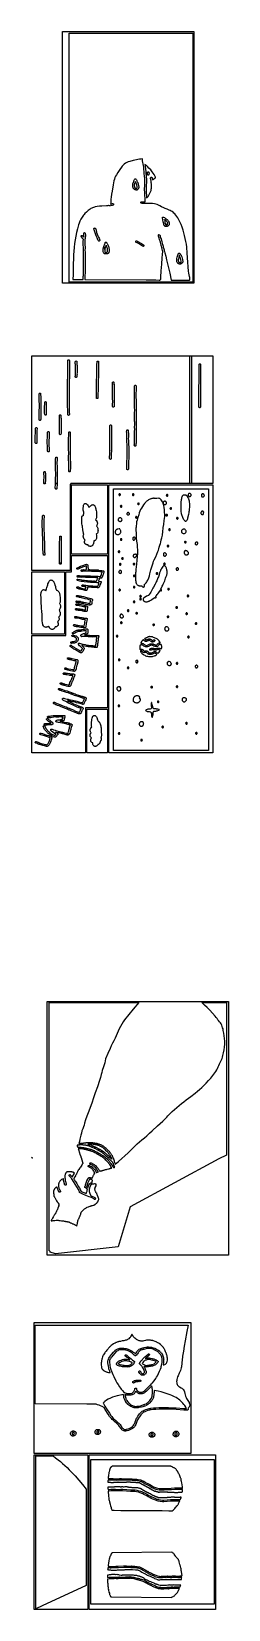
# Model space of a CAD drawing. Extents: x -1 to 598, y -1077 to 3722.
import ezdxf

# ---------------------------------------------------------------- set-up
doc = ezdxf.new("R2010")
doc.units = 0

msp = doc.modelspace()

# ---------------------------------------------------------------- linework, layer by layer
at = {"layer": 'Calque_1'}
for p, q in [((93.7664, 2956.54), (93.7664, 3721.79)), ((93.7664, 3721.79), (493.077, 3721.79)), ((113.821, 2963.18), (113.821, 3717.21)), ((113.821, 3717.21), (489.785, 3717.21)), ((489.785, 3717.21), (489.785, 2960.9)), ((493.077, 3721.79), (493.077, 2956.54)), ((275.063, 3312.35), (265.713, 3299.54)), ((277.937, 3315.79), (275.063, 3312.35)), ((281.162, 3318.86), (277.937, 3315.79)), ((284.715, 3321.47), (281.162, 3318.86)), ((286.607, 3322.59), (284.715, 3321.47)), ((288.57, 3323.56), (286.607, 3322.59)), ((288.591, 3323.59), (288.57, 3323.56)), ((290.771, 3324.49), (288.591, 3323.56)), ((293.042, 3325.23), (290.771, 3324.49)), ((297.796, 3326.45), (293.042, 3325.23)), ((297.86, 3326.48), (297.796, 3326.48)), ((308.282, 3329.2), (297.86, 3326.48)), ((318.616, 3331.9), (308.282, 3329.2)), ((322.857, 3332.75), (318.616, 3331.9)), ((327.136, 3333.43), (322.857, 3332.75)), ((331.435, 3333.94), (327.133, 3333.43)), ((335.756, 3334.25), (331.435, 3333.94)), ((335.973, 3334.25), (335.756, 3334.25)), ((335.994, 3334.23), (335.973, 3334.25)), ((336.251, 3333.57), (335.994, 3334.23)), ((336.923, 3328.94), (336.251, 3333.57)), ((337.872, 3323.94), (336.923, 3328.94)), ((338.931, 3319.04), (337.872, 3323.94)), ((339.883, 3314.25), (338.931, 3319.04)), ((340.502, 3309.52), (339.883, 3314.25)), ((344.09, 3317.69), (344.707, 3314.3)), ((344.095, 3317.69), (344.09, 3317.69)), ((345.474, 3316.87), (344.095, 3317.72)), ((344.707, 3314.3), (345.273, 3309.89)), ((347.239, 3315.6), (345.474, 3316.87)), ((348.914, 3314.17), (347.239, 3315.6)), ((352.012, 3311), (348.914, 3314.17)), ((249.609, 3268.24), (247.23, 3255.33)), ((250.998, 3272.9), (249.609, 3268.21)), ((252.8, 3277.45), (250.997, 3272.9)), ((254.92, 3281.95), (252.8, 3277.45)), ((257.262, 3286.39), (254.92, 3281.95)), ((261.308, 3293.06), (257.261, 3286.36)), ((265.713, 3299.54), (261.308, 3293.06)), ((307.901, 3260.86), (309.054, 3263.8)), ((309.054, 3263.8), (309.948, 3265.54)), ((309.948, 3265.54), (310.263, 3266.2)), ((310.263, 3266.2), (310.758, 3267.39)), ((310.761, 3267.39), (311.711, 3269.33)), ((311.711, 3269.33), (312.52, 3272.32)), ((312.52, 3272.32), (312.861, 3273.06)), ((312.861, 3273.06), (313.409, 3273.64)), ((313.409, 3273.64), (314.102, 3273.98)), ((314.277, 3263.48), (313.43, 3261.81)), ((314.102, 3273.98), (314.888, 3274.09)), ((314.79, 3264.62), (314.277, 3263.48)), ((315.055, 3265.25), (314.79, 3264.62)), ((314.891, 3274.09), (315.356, 3274.03)), ((314.891, 3274.09), (314.891, 3274.09)), ((315.055, 3265.25), (315.055, 3265.25)), ((316.325, 3262.45), (315.055, 3265.22)), ((315.356, 3274.03), (316.19, 3273.66)), ((315.356, 3274.03), (315.356, 3274.03)), ((316.19, 3273.66), (316.83, 3273.03)), ((316.83, 3273), (318.111, 3270.73)), ((318.111, 3270.75), (319.013, 3268.56)), ((319.013, 3268.56), (319.751, 3266.55)), ((319.751, 3266.55), (320.537, 3264.77)), ((320.537, 3264.75), (322.005, 3262.29)), ((340.502, 3309.49), (340.502, 3309.52)), ((340.502, 3309.46), (340.502, 3309.49)), ((340.711, 3306.5), (340.502, 3309.46)), ((341.865, 3291.6), (340.711, 3306.5)), ((342.18, 3287.61), (341.865, 3291.6)), ((341.865, 3291.6), (341.865, 3291.6)), ((342.622, 3283.51), (342.18, 3287.61)), ((342.63, 3283.4), (342.614, 3283.53)), ((342.614, 3283.53), (342.622, 3283.51)), ((343.667, 3273.8), (342.63, 3283.4)), ((343.524, 3253.37), (343.921, 3264.03)), ((343.675, 3273.69), (343.667, 3273.8)), ((343.937, 3268.88), (343.675, 3273.69)), ((343.921, 3264.09), (343.937, 3268.88)), ((343.921, 3264.03), (343.921, 3264.09)), ((343.921, 3264.01), (343.921, 3264.03)), ((345.273, 3309.89), (345.537, 3306.1)), ((345.537, 3306.08), (345.633, 3304.73)), ((345.633, 3304.73), (346.18, 3301.71)), ((346.18, 3301.71), (346.194, 3301.66)), ((346.194, 3301.66), (346.519, 3299.2)), ((346.519, 3299.2), (346.688, 3296.74)), ((346.688, 3296.74), (346.646, 3291.89)), ((346.646, 3291.87), (346.95, 3288.06)), ((346.95, 3288.06), (347.358, 3284.25)), ((347.358, 3284.25), (347.366, 3284.19)), ((347.366, 3284.19), (347.366, 3284.17)), ((347.366, 3284.17), (347.966, 3279.17)), ((347.966, 3279.17), (348.451, 3274.14)), ((348.699, 3263.64), (348.305, 3253.11)), ((348.451, 3274.14), (348.728, 3269.03)), ((348.707, 3263.88), (348.699, 3263.64)), ((348.728, 3269.03), (348.707, 3263.88)), ((348.707, 3263.88), (348.707, 3263.88)), ((351.562, 3286.89), (351.591, 3287.18)), ((352.03, 3286.02), (351.562, 3286.92)), ((351.591, 3287.21), (351.602, 3287.9)), ((351.594, 3292.85), (351.856, 3293.72)), ((351.692, 3291.89), (351.594, 3292.85)), ((351.602, 3287.9), (351.644, 3288.32)), ((351.644, 3288.32), (351.66, 3288.48)), ((351.66, 3288.48), (351.67, 3288.51)), ((351.67, 3288.51), (351.853, 3290.44)), ((351.853, 3290.44), (351.692, 3291.89)), ((351.856, 3293.69), (352.432, 3294.41)), ((352.028, 3310.97), (352.012, 3311)), ((356.24, 3306.45), (352.028, 3310.97)), ((352.39, 3285.62), (352.03, 3286.02)), ((353.009, 3285.23), (352.39, 3285.62)), ((352.432, 3294.43), (353.269, 3294.88)), ((353.872, 3285.02), (353.009, 3285.23)), ((353.266, 3294.88), (354.197, 3294.99)), ((354.7, 3285.12), (353.872, 3285.02)), ((354.187, 3294.96), (354.877, 3294.8)), ((354.2, 3294.96), (354.187, 3294.96)), ((355.631, 3285.62), (354.7, 3285.12)), ((354.877, 3294.83), (355.478, 3294.49)), ((355.478, 3294.49), (355.951, 3293.96)), ((355.962, 3286.05), (355.631, 3285.62)), ((355.951, 3293.96), (356.261, 3293.32)), ((356.351, 3286.71), (355.962, 3286.02)), ((361.688, 3300.86), (356.24, 3306.45)), ((356.261, 3293.32), (356.589, 3291.79)), ((356.391, 3287.34), (356.343, 3286.84)), ((356.343, 3286.87), (356.351, 3286.71)), ((356.417, 3287.79), (356.391, 3287.56)), ((356.391, 3287.56), (356.391, 3287.4)), ((356.391, 3287.4), (356.391, 3287.4)), ((356.391, 3287.4), (356.391, 3287.34)), ((356.428, 3287.9), (356.417, 3287.79)), ((356.653, 3290.39), (356.428, 3287.98)), ((356.428, 3287.98), (356.428, 3287.95)), ((356.428, 3287.95), (356.428, 3287.95)), ((356.428, 3287.95), (356.428, 3287.9)), ((356.589, 3291.79), (356.653, 3290.39)), ((361.203, 3276.02), (361.214, 3276.1)), ((361.235, 3275.36), (361.203, 3276.02)), ((361.214, 3276.1), (361.254, 3276.63)), ((361.439, 3274.75), (361.235, 3275.36)), ((361.254, 3276.63), (361.365, 3277.05)), ((361.365, 3277.08), (361.598, 3277.55)), ((361.468, 3274.19), (361.439, 3274.72)), ((361.706, 3273.06), (361.465, 3274.22)), ((361.598, 3277.55), (361.817, 3277.84)), ((364.23, 3298.03), (361.688, 3300.86)), ((361.91, 3272.39), (361.706, 3273.06)), ((361.817, 3277.84), (362.331, 3278.29)), ((362.235, 3271.28), (361.913, 3272.37)), ((362.341, 3270.7), (362.235, 3271.31)), ((362.331, 3278.29), (362.833, 3278.53)), ((362.397, 3269.91), (362.341, 3270.7)), ((362.878, 3267.47), (362.397, 3269.88)), ((362.833, 3278.53), (363.558, 3278.67)), ((363.222, 3264.93), (362.878, 3267.47)), ((363.235, 3264.85), (363.222, 3264.93)), ((363.304, 3263.64), (363.235, 3264.85)), ((363.553, 3262.47), (363.304, 3263.64)), ((363.558, 3278.67), (364.378, 3278.56)), ((366.551, 3295.1), (364.23, 3298.03)), ((364.378, 3278.56), (365.043, 3278.22)), ((365.043, 3278.22), (365.696, 3277.5)), ((365.699, 3277.5), (365.908, 3277.05)), ((365.908, 3277.05), (365.918, 3277)), ((365.916, 3277.02), (366.051, 3276.63)), ((366.048, 3276.63), (366.178, 3275.91)), ((366.18, 3275.91), (366.233, 3275.12)), ((366.233, 3275.09), (366.233, 3275.07)), ((366.233, 3275.07), (366.244, 3274.8)), ((366.244, 3274.8), (366.553, 3273.64)), ((369.339, 3291.07), (366.551, 3295.12)), ((366.556, 3273.64), (366.842, 3272.69)), ((366.839, 3272.69), (367.106, 3271.31)), ((367.109, 3271.28), (367.138, 3270.86)), ((367.138, 3270.89), (370.72, 3273.59)), ((371.975, 3286.97), (369.339, 3291.07)), ((370.72, 3273.59), (374.464, 3275.86)), ((374.396, 3282.82), (371.975, 3286.97)), ((374.385, 3275.83), (374.573, 3275.94)), ((374.464, 3275.86), (374.385, 3275.83)), ((376.533, 3278.51), (374.396, 3282.82)), ((374.483, 3275.89), (376.274, 3276.92)), ((374.573, 3275.91), (374.483, 3275.86)), ((376.274, 3276.92), (376.533, 3277.77)), ((376.533, 3277.77), (376.533, 3278.51)), ((241.05, 3218.08), (240.289, 3211.99)), ((242.4, 3227.39), (241.049, 3218.08)), ((243.932, 3236.7), (242.4, 3227.39)), ((247.23, 3255.33), (243.932, 3236.7)), ((306.824, 3256.18), (307.001, 3258.32)), ((306.871, 3254.51), (306.824, 3256.18)), ((306.858, 3252.82), (306.871, 3254.51)), ((307.019, 3250.83), (306.858, 3252.82)), ((307.001, 3258.32), (307.501, 3259.85)), ((307.266, 3249.83), (307.019, 3250.83)), ((307.287, 3249.48), (307.266, 3249.83)), ((307.498, 3248.5), (307.287, 3249.48)), ((308.112, 3247.05), (307.498, 3248.5)), ((307.501, 3259.85), (307.901, 3260.83)), ((308.221, 3246.65), (308.11, 3247.05)), ((308.615, 3245.7), (308.221, 3246.65)), ((309.618, 3244.14), (308.615, 3245.67)), ((310.242, 3243.21), (309.618, 3244.14)), ((311.181, 3242.15), (310.242, 3243.21)), ((312.166, 3241.41), (311.181, 3242.15)), ((311.716, 3257.42), (311.652, 3256.23)), ((311.652, 3256.23), (311.671, 3254.51)), ((311.671, 3254.51), (311.668, 3252.89)), ((311.668, 3252.89), (311.756, 3251.6)), ((311.766, 3257.53), (311.713, 3257.37)), ((311.713, 3257.37), (311.716, 3257.42)), ((311.756, 3251.6), (311.97, 3250.78)), ((311.967, 3258.11), (311.766, 3257.53)), ((312.383, 3259.14), (311.967, 3258.11)), ((311.972, 3250.78), (312.102, 3249.88)), ((312.105, 3249.88), (312.089, 3249.93)), ((312.089, 3249.91), (312.105, 3249.88)), ((312.105, 3249.88), (312.578, 3248.82)), ((313.131, 3240.91), (312.166, 3241.41)), ((313.43, 3261.81), (312.383, 3259.14)), ((312.578, 3248.79), (312.885, 3247.87)), ((312.885, 3247.89), (313.621, 3246.78)), ((314.764, 3240.33), (313.131, 3240.91)), ((313.621, 3246.78), (314.433, 3245.67)), ((314.433, 3245.7), (315.065, 3245.33)), ((315.311, 3240.09), (314.766, 3240.33)), ((315.065, 3245.33), (316.298, 3244.9)), ((316.968, 3239.67), (315.311, 3240.09)), ((316.301, 3244.88), (317.288, 3244.48)), ((317.799, 3259.93), (316.325, 3262.47)), ((318.087, 3239.59), (316.968, 3239.67)), ((317.285, 3244.48), (317.383, 3244.43)), ((317.285, 3244.48), (317.748, 3244.4)), ((317.386, 3244.43), (317.288, 3244.48)), ((317.748, 3244.4), (318.349, 3244.4)), ((318.383, 3258.85), (317.799, 3259.93)), ((319.153, 3239.69), (318.087, 3239.59)), ((318.349, 3244.4), (318.902, 3244.64)), ((318.844, 3257.68), (318.383, 3258.82)), ((319.262, 3255.86), (318.844, 3257.71)), ((318.902, 3244.61), (319.423, 3245.04)), ((320.159, 3239.98), (319.153, 3239.69)), ((319.783, 3253.93), (319.262, 3255.86)), ((319.42, 3245.06), (319.923, 3245.72)), ((320.063, 3251.86), (319.783, 3253.93)), ((319.926, 3245.72), (320.238, 3246.44)), ((320.243, 3249.64), (320.063, 3251.86)), ((321.093, 3240.41), (320.159, 3239.98)), ((320.238, 3246.44), (320.362, 3247.29)), ((320.362, 3247.29), (320.243, 3249.64)), ((322.715, 3241.62), (321.09, 3240.41)), ((322.005, 3262.29), (322.746, 3260.86)), ((323.953, 3243.11), (322.715, 3241.62)), ((322.746, 3260.86), (323.408, 3259.19)), ((323.408, 3259.19), (323.918, 3257.02)), ((323.918, 3257.02), (324.498, 3254.83)), ((324.469, 3244.06), (323.95, 3243.11)), ((324.823, 3244.98), (324.469, 3244.06)), ((324.498, 3254.83), (324.842, 3252.34)), ((325.154, 3246.84), (324.823, 3244.98)), ((324.842, 3252.34), (325.024, 3250.09)), ((325.024, 3250.06), (325.151, 3248.53)), ((325.151, 3248.56), (325.154, 3246.84)), ((343.22, 3242.63), (343.524, 3253.37)), ((343.32, 3231.33), (343.22, 3242.63)), ((343.32, 3231.3), (343.32, 3231.33)), ((343.64, 3223.26), (343.323, 3231.3)), ((344.305, 3215.24), (343.64, 3223.26)), ((348.305, 3253.11), (348.009, 3242.68)), ((348.009, 3242.68), (348.009, 3242.58)), ((348.009, 3242.58), (348.009, 3242.58)), ((348.009, 3242.58), (348.009, 3242.44)), ((348.009, 3242.44), (348.109, 3231.54)), ((348.109, 3231.54), (348.109, 3231.41)), ((348.109, 3231.41), (348.109, 3231.3)), ((348.109, 3231.3), (348.408, 3223.74)), ((348.408, 3223.74), (348.443, 3223.21)), ((348.443, 3223.21), (349.048, 3215.91)), ((349.048, 3215.91), (349.059, 3215.83)), ((349.059, 3215.83), (350.654, 3217.15)), ((350.654, 3217.12), (352.139, 3218.55)), ((352.139, 3218.58), (353.499, 3220.14)), ((353.499, 3220.14), (354.718, 3221.81)), ((354.718, 3221.81), (356.989, 3225.75)), ((356.989, 3225.75), (359.163, 3230.01)), ((359.163, 3230.01), (359.185, 3230.06)), ((359.185, 3230.06), (361.264, 3234.37)), ((361.264, 3234.37), (362.074, 3236.54)), ((362.074, 3236.54), (362.685, 3238.77)), ((362.685, 3238.77), (363.246, 3242.18)), ((363.246, 3242.18), (363.661, 3245.67)), ((364.288, 3257.66), (363.495, 3262.71)), ((363.495, 3262.71), (363.553, 3262.47)), ((363.661, 3245.67), (364.304, 3252.79)), ((364.434, 3255.22), (364.288, 3257.66)), ((364.304, 3252.79), (364.315, 3252.87)), ((364.315, 3252.87), (364.434, 3255.22)), ((161.66, 3168.39), (159.256, 3165.79)), ((166.535, 3172.91), (161.66, 3168.39)), ((171.715, 3177.22), (166.535, 3172.91)), ((177.318, 3181.62), (171.714, 3177.22)), ((179.716, 3183.15), (177.318, 3181.62)), ((182.215, 3184.53), (179.716, 3183.15)), ((184.804, 3185.74), (182.215, 3184.53)), ((187.471, 3186.8), (184.804, 3185.74)), ((190.203, 3187.73), (187.47, 3186.8)), ((192.989, 3188.52), (190.203, 3187.73)), ((198.671, 3189.69), (192.989, 3188.52)), ((205.717, 3190.59), (198.671, 3189.71)), ((212.871, 3191.11), (205.717, 3190.59)), ((227.422, 3191.86), (212.871, 3191.11)), ((230.354, 3192.09), (227.422, 3191.83)), ((233.421, 3192.54), (230.354, 3192.09)), ((234.041, 3192.25), (233.42, 3192.57)), ((233.977, 3192.23), (234.042, 3192.25)), ((234.572, 3192.15), (233.977, 3192.23)), ((235.665, 3192.07), (234.571, 3192.15)), ((236.287, 3192.09), (235.665, 3192.07)), ((236.482, 3192.01), (236.286, 3192.09)), ((237.487, 3192.09), (236.482, 3191.99)), ((237.851, 3192.25), (237.487, 3192.12)), ((239.012, 3192.17), (237.85, 3192.25)), ((242.291, 3192.54), (239.012, 3192.15)), ((240.317, 3198.71), (239.765, 3197.09)), ((239.766, 3197.09), (241.459, 3197.31)), ((240.29, 3211.96), (240.192, 3209.34)), ((240.192, 3209.37), (240.349, 3206.57)), ((240.538, 3200.4), (240.317, 3198.71)), ((240.349, 3206.57), (240.538, 3203.58)), ((240.538, 3203.58), (240.538, 3200.4)), ((241.459, 3197.31), (242.29, 3197.41)), ((242.29, 3197.41), (242.83, 3197.65)), ((242.782, 3192.6), (242.291, 3192.57)), ((243.973, 3192.89), (242.782, 3192.6)), ((242.831, 3197.62), (245.305, 3198.52)), ((244.609, 3193.15), (243.972, 3192.89)), ((246.936, 3194.05), (244.564, 3193.18)), ((244.564, 3193.18), (244.669, 3193.2)), ((244.669, 3193.2), (244.609, 3193.15)), ((245.305, 3198.55), (245.917, 3198.68)), ((245.917, 3198.68), (246.706, 3198.63)), ((246.706, 3198.63), (247.414, 3198.31)), ((247.751, 3194.53), (246.936, 3194.03)), ((247.414, 3198.31), (247.988, 3197.81)), ((248.293, 3195.27), (247.75, 3194.53)), ((247.989, 3197.81), (248.376, 3197.12)), ((248.518, 3196.17), (248.293, 3195.27)), ((248.378, 3197.12), (248.518, 3196.17)), ((331.837, 3201.75), (331.948, 3202.7)), ((332.089, 3200.88), (331.837, 3201.75)), ((331.951, 3202.68), (332.316, 3203.39)), ((332.655, 3200.14), (332.089, 3200.88)), ((332.316, 3203.39), (332.877, 3203.92)), ((333.483, 3199.66), (332.655, 3200.14)), ((332.877, 3203.92), (333.576, 3204.24)), ((335.19, 3199.18), (333.483, 3199.66)), ((333.576, 3204.24), (334.361, 3204.34)), ((334.361, 3204.34), (334.978, 3204.21)), ((334.978, 3204.24), (337.28, 3203.68)), ((336.899, 3198.87), (335.19, 3199.18)), ((340.299, 3198.63), (336.899, 3198.87)), ((337.28, 3203.68), (339.674, 3203.47)), ((339.674, 3203.47), (342.14, 3203.52)), ((343.643, 3198.81), (340.299, 3198.63)), ((342.14, 3203.52), (344.659, 3203.81)), ((346.887, 3199.29), (343.643, 3198.81)), ((344.305, 3215.22), (344.305, 3215.24)), ((344.603, 3209.5), (344.305, 3215.19)), ((344.659, 3203.81), (344.603, 3209.53)), ((346.903, 3199.26), (346.887, 3199.29)), ((348.043, 3199.03), (346.905, 3199.26)), ((349.088, 3199.08), (348.043, 3199.03)), ((348.625, 3199.05), (349.088, 3199.11)), ((360.979, 3198.87), (348.625, 3199.05)), ((367.035, 3198.52), (360.979, 3198.87)), ((372.988, 3197.81), (367.035, 3198.52)), ((372.999, 3197.81), (372.988, 3197.81)), ((377.327, 3196.86), (372.999, 3197.81)), ((381.547, 3195.45), (377.327, 3196.86)), ((385.624, 3193.63), (381.547, 3195.45)), ((389.527, 3191.46), (385.624, 3193.63)), ((389.567, 3191.43), (389.527, 3191.46)), ((394.213, 3188.73), (389.567, 3191.41)), ((396.647, 3187.52), (394.213, 3188.76)), ((399.184, 3186.38), (396.647, 3187.52)), ((405.532, 3183.79), (399.184, 3186.38)), ((411.834, 3181.38), (405.532, 3183.79)), ((417.967, 3178.84), (411.834, 3181.38)), ((420.933, 3177.46), (417.967, 3178.84)), ((423.812, 3175.95), (420.933, 3177.46)), ((426.733, 3174.13), (423.812, 3175.95)), ((429.503, 3172.06), (426.733, 3174.13)), ((432.122, 3169.79), (429.503, 3172.06)), ((434.588, 3167.33), (432.122, 3169.79)), ((139.007, 3121.85), (136.208, 3110.68)), ((142.161, 3133.54), (139.007, 3121.85)), ((139.007, 3121.85), (139.007, 3121.85)), ((143.978, 3139.2), (142.161, 3133.51)), ((146.149, 3144.71), (143.978, 3139.23)), ((149.271, 3151.14), (146.149, 3144.71)), ((146.149, 3144.71), (146.149, 3144.71)), ((151.011, 3154.26), (149.271, 3151.14)), ((152.876, 3157.3), (151.011, 3154.26)), ((154.869, 3160.24), (152.876, 3157.3)), ((156.995, 3163.07), (154.869, 3160.24)), ((159.257, 3165.79), (156.994, 3163.07)), ((188.897, 3122.16), (189.13, 3123.06)), ((189.028, 3121.24), (188.897, 3122.16)), ((189.852, 3118.88), (189.028, 3121.24)), ((189.131, 3123.06), (189.681, 3123.8)), ((189.68, 3123.8), (190.499, 3124.28)), ((190.5, 3124.28), (191.192, 3124.41)), ((191.192, 3124.41), (191.427, 3124.41)), ((191.192, 3124.41), (191.192, 3124.41)), ((191.427, 3124.41), (192.124, 3124.28)), ((192.124, 3124.28), (192.736, 3123.94)), ((192.736, 3123.94), (193.226, 3123.43)), ((193.226, 3123.43), (193.558, 3122.83)), ((193.559, 3122.83), (194.433, 3120.31)), ((194.433, 3120.31), (195.237, 3117.45)), ((397.515, 3154.76), (397.531, 3155.85)), ((398.507, 3148.86), (397.515, 3154.76)), ((397.531, 3155.85), (397.98, 3156.75)), ((397.98, 3156.75), (398.766, 3157.41)), ((399.536, 3142.64), (398.507, 3148.86)), ((398.766, 3157.41), (399.793, 3157.67)), ((400.142, 3139.76), (399.536, 3142.64)), ((399.793, 3157.67), (399.938, 3157.67)), ((399.793, 3157.67), (399.793, 3157.67)), ((399.938, 3157.67), (400.981, 3157.38)), ((401.068, 3136.66), (400.142, 3139.76)), ((400.981, 3157.38), (403.772, 3155.93)), ((402.052, 3134.44), (401.068, 3136.66)), ((403.037, 3132.4), (402.052, 3134.41)), ((403.132, 3132.22), (403.031, 3132.46)), ((403.031, 3132.46), (403.037, 3132.46)), ((403.468, 3131.48), (403.132, 3132.22)), ((403.174, 3150.13), (404.238, 3143.62)), ((403.262, 3150.1), (403.174, 3150.13)), ((403.174, 3150.13), (403.174, 3150.13)), ((403.83, 3149.58), (403.262, 3150.1)), ((403.82, 3130.71), (403.468, 3131.45)), ((403.772, 3155.93), (405.055, 3154.95)), ((403.955, 3130.39), (403.822, 3130.71)), ((404.01, 3149.42), (403.83, 3149.58)), ((404.457, 3129.76), (403.955, 3130.39)), ((405.119, 3148.6), (404.01, 3149.42)), ((404.238, 3143.6), (404.823, 3140.84)), ((405.182, 3129.15), (404.457, 3129.76)), ((404.823, 3140.84), (405.548, 3138.38)), ((405.055, 3154.95), (405.481, 3154.39)), ((405.135, 3148.54), (405.119, 3148.57)), ((408.574, 3146.08), (405.135, 3148.6)), ((405.891, 3128.81), (405.182, 3129.15)), ((405.479, 3154.39), (405.479, 3154.36)), ((405.479, 3154.36), (405.479, 3154.39)), ((405.479, 3154.39), (406.204, 3153.89)), ((405.548, 3138.38), (407.344, 3134.55)), ((407.122, 3128.59), (405.891, 3128.78)), ((406.204, 3153.89), (406.966, 3153.2)), ((406.966, 3153.17), (407.968, 3152.43)), ((408.651, 3128.59), (407.122, 3128.59)), ((407.344, 3134.55), (407.844, 3133.44)), ((407.423, 3133.44), (407.487, 3133.41)), ((407.429, 3133.44), (407.423, 3133.44)), ((407.471, 3133.41), (407.429, 3133.44)), ((407.498, 3133.41), (407.471, 3133.41)), ((407.471, 3133.41), (407.471, 3133.41)), ((407.487, 3133.41), (407.498, 3133.41)), ((407.844, 3133.44), (407.855, 3133.41)), ((407.855, 3133.41), (408.371, 3133.41)), ((407.968, 3152.46), (411.461, 3150)), ((408.371, 3133.41), (410.479, 3133.59)), ((410.064, 3144.89), (408.574, 3146.08)), ((410.162, 3128.75), (408.648, 3128.62)), ((411.162, 3143.73), (410.064, 3144.89)), ((411.757, 3129.04), (410.162, 3128.75)), ((410.479, 3133.59), (411.178, 3133.83)), ((411.956, 3142.35), (411.162, 3143.7)), ((411.178, 3133.83), (411.903, 3134.36)), ((411.461, 3150), (413.321, 3148.46)), ((413.382, 3129.63), (411.757, 3129.04)), ((411.903, 3134.36), (412.966, 3135.42)), ((412.607, 3140.55), (411.956, 3142.35)), ((413.26, 3138.81), (412.607, 3140.55)), ((412.966, 3135.39), (413.149, 3136.27)), ((413.149, 3136.29), (413.165, 3137.77)), ((413.165, 3137.8), (413.273, 3138.75)), ((413.273, 3138.75), (413.26, 3138.81)), ((413.321, 3148.46), (415.001, 3146.59)), ((414.98, 3130.66), (413.382, 3129.63)), ((416.168, 3131.72), (414.98, 3130.66)), ((415.001, 3146.59), (415.776, 3145.42)), ((415.776, 3145.42), (416.316, 3144.34)), ((416.8, 3132.48), (416.168, 3131.72)), ((416.316, 3144.34), (417.102, 3142.25)), ((417.353, 3133.49), (416.8, 3132.48)), ((417.102, 3142.25), (417.602, 3141.08)), ((417.771, 3134.73), (417.353, 3133.49)), ((417.602, 3141.08), (417.869, 3140.26)), ((417.946, 3135.9), (417.771, 3134.73)), ((417.869, 3140.26), (418.041, 3139.23)), ((417.962, 3137.77), (417.946, 3135.9)), ((418.041, 3139.2), (417.954, 3137.8)), ((417.954, 3137.83), (417.962, 3137.77)), ((434.596, 3167.33), (434.586, 3167.33)), ((437.877, 3163.6), (434.596, 3167.33)), ((440.917, 3159.63), (437.877, 3163.6)), ((443.753, 3155.48), (440.917, 3159.63)), ((446.423, 3151.19), (443.753, 3155.48)), ((448.608, 3147.27), (446.42, 3151.19)), ((450.64, 3143.33), (448.608, 3147.3)), ((452.532, 3139.26), (450.64, 3143.33)), ((454.292, 3135.13), (452.532, 3139.26)), ((457.453, 3126.72), (454.292, 3135.13)), ((460.208, 3118.12), (457.453, 3126.72)), ((129.978, 3076.71), (128.598, 3065.28)), ((131.702, 3088.11), (129.978, 3076.71)), ((133.776, 3099.38), (131.701, 3088.09)), ((136.209, 3110.68), (133.776, 3099.41)), ((150.211, 3099.7), (150.532, 3100.55)), ((150.236, 3098.78), (150.211, 3099.7)), ((150.626, 3097.9), (150.236, 3098.78)), ((150.532, 3100.55), (151.182, 3101.26)), ((153.952, 3093.11), (150.626, 3097.9)), ((151.183, 3101.24), (152.037, 3101.63)), ((152.037, 3101.63), (152.973, 3101.66)), ((152.973, 3101.66), (153.849, 3101.34)), ((153.848, 3101.34), (154.53, 3100.71)), ((154.168, 3092.66), (153.952, 3093.11)), ((155.068, 3091.58), (154.168, 3092.66)), ((154.531, 3100.71), (157.847, 3095.92)), ((156.928, 3090.18), (155.068, 3091.58)), ((156.363, 3075.68), (156.293, 3078.98)), ((156.294, 3078.98), (156.436, 3084.06)), ((156.577, 3072.45), (156.363, 3075.68)), ((156.436, 3084.06), (156.819, 3089.41)), ((157.023, 3066.26), (156.577, 3072.45)), ((156.82, 3089.41), (156.928, 3090.18)), ((157.797, 3107.51), (157.891, 3108.46)), ((158.145, 3102.24), (157.797, 3107.51)), ((157.847, 3095.92), (157.978, 3097.06)), ((157.891, 3108.46), (158.327, 3109.28)), ((157.978, 3097.06), (158.138, 3099.62)), ((158.138, 3099.62), (158.144, 3102.24)), ((158.327, 3109.28), (159.034, 3109.86)), ((159.035, 3109.86), (159.946, 3110.13)), ((159.946, 3110.13), (160.894, 3110.05)), ((160.894, 3110.05), (161.704, 3109.6)), ((161.239, 3083.88), (161.094, 3078.93)), ((161.094, 3078.93), (161.163, 3075.89)), ((161.163, 3075.89), (161.371, 3072.82)), ((161.587, 3088.85), (161.24, 3083.88)), ((161.372, 3072.82), (161.819, 3066.44)), ((162.176, 3092.56), (161.587, 3088.85)), ((161.705, 3109.6), (162.293, 3108.91)), ((162.453, 3094.04), (162.176, 3092.56)), ((162.293, 3108.91), (162.573, 3107.98)), ((162.756, 3096.58), (162.453, 3094.04)), ((162.573, 3107.98), (162.944, 3102.35)), ((162.937, 3099.49), (162.756, 3096.58)), ((162.944, 3102.35), (162.936, 3099.49)), ((190.623, 3116.13), (189.852, 3118.88)), ((192.669, 3109.23), (190.623, 3116.13)), ((194.411, 3103.99), (192.669, 3109.23)), ((196.626, 3098.54), (194.411, 3103.99)), ((195.237, 3117.45), (197.25, 3110.65)), ((198.556, 3094.36), (196.625, 3098.54)), ((197.25, 3110.65), (198.912, 3105.63)), ((200.06, 3091.1), (198.556, 3094.36)), ((198.912, 3105.63), (201.039, 3100.42)), ((201.898, 3086.23), (200.06, 3091.1)), ((201.04, 3100.42), (202.77, 3096.66)), ((202.37, 3085.39), (201.897, 3086.23)), ((203.097, 3084.83), (202.369, 3085.39)), ((202.77, 3096.66), (204.481, 3092.98)), ((203.983, 3084.59), (203.097, 3084.83)), ((204.929, 3084.7), (203.983, 3084.59)), ((204.481, 3092.98), (206.455, 3087.74)), ((205.756, 3085.18), (204.928, 3084.7)), ((206.32, 3085.86), (205.756, 3085.15)), ((206.569, 3086.79), (206.319, 3085.89)), ((206.455, 3087.72), (206.569, 3086.79)), ((220.425, 3071.23), (221.278, 3073.03)), ((221.279, 3073.03), (221.42, 3073.67)), ((221.42, 3073.67), (221.861, 3075.02)), ((221.861, 3075.02), (222.353, 3075.92)), ((222.335, 3075.84), (222.354, 3075.92)), ((222.354, 3075.92), (222.335, 3075.84)), ((222.354, 3075.92), (222.748, 3077.56)), ((222.748, 3077.56), (223.065, 3079.43)), ((223.066, 3079.43), (223.351, 3080.25)), ((223.351, 3080.25), (223.876, 3080.86)), ((223.876, 3080.86), (224.577, 3081.29)), ((224.578, 3081.29), (225.393, 3081.45)), ((225.393, 3081.45), (225.397, 3081.45)), ((225.397, 3081.45), (225.889, 3081.42)), ((226.111, 3072.42), (225.766, 3071.31)), ((225.889, 3081.42), (226.769, 3081.05)), ((225.889, 3081.42), (225.889, 3081.42)), ((226.575, 3071.34), (226.111, 3072.42)), ((226.111, 3072.42), (226.111, 3072.42)), ((226.769, 3081.05), (227.44, 3080.39)), ((227.44, 3080.39), (228.529, 3078.59)), ((228.529, 3078.59), (229.459, 3076.76)), ((229.459, 3076.76), (231.023, 3073.14)), ((231.023, 3073.14), (232.967, 3068.43)), ((315.899, 3082.66), (316.108, 3083.59)), ((316.058, 3081.76), (315.899, 3082.66)), ((316.544, 3080.97), (316.058, 3081.76)), ((316.108, 3083.59), (316.65, 3084.36)), ((317.32, 3080.44), (316.544, 3080.97)), ((316.648, 3084.36), (317.441, 3084.86)), ((320.653, 3078.93), (317.32, 3080.44)), ((317.441, 3084.86), (318.05, 3085.02)), ((318.05, 3084.99), (318.365, 3085.02)), ((318.365, 3085.02), (319.278, 3084.81)), ((318.365, 3085.02), (318.365, 3085.02)), ((319.278, 3084.81), (322.778, 3083.22)), ((324.117, 3077.03), (320.656, 3078.93)), ((322.778, 3083.22), (326.525, 3081.18)), ((327.326, 3075.04), (324.117, 3077.03)), ((326.525, 3081.18), (329.967, 3079.04)), ((330.559, 3072.85), (327.326, 3075.04)), ((329.967, 3079.04), (333.242, 3076.87)), ((333.922, 3070.68), (330.559, 3072.85)), ((333.242, 3076.87), (336.446, 3074.78)), ((336.446, 3074.78), (339.682, 3072.95)), ((339.682, 3072.93), (340.431, 3072.34)), ((340.431, 3072.34), (340.878, 3071.55)), ((340.878, 3071.55), (340.992, 3070.62)), ((384.804, 3103.46), (389.572, 3103.86)), ((384.828, 3103.11), (384.804, 3103.46)), ((384.889, 3102.59), (384.828, 3103.11)), ((384.918, 3102.51), (384.889, 3102.59)), ((384.95, 3102.43), (384.918, 3102.51)), ((385.003, 3102.14), (384.95, 3102.43)), ((385.143, 3101.02), (385.003, 3102.16)), ((385.484, 3099.33), (385.143, 3101.02)), ((385.73, 3098.56), (385.484, 3099.33)), ((385.828, 3098.35), (385.73, 3098.56)), ((385.86, 3098.22), (385.828, 3098.35)), ((385.857, 3097.96), (385.86, 3098.25)), ((386.045, 3096.95), (385.857, 3097.96)), ((386.357, 3096.02), (386.045, 3096.92)), ((386.421, 3096), (386.357, 3096.05)), ((387.257, 3093.11), (386.373, 3096.18)), ((386.373, 3096.18), (386.421, 3096)), ((388.598, 3089.54), (387.257, 3093.11)), ((391.085, 3081.13), (388.598, 3089.51)), ((389.572, 3103.86), (389.572, 3103.83)), ((389.572, 3103.83), (389.572, 3103.83)), ((389.572, 3103.83), (389.572, 3103.8)), ((389.572, 3103.8), (389.58, 3103.75)), ((389.572, 3103.8), (389.572, 3103.8)), ((389.58, 3103.75), (389.606, 3103.59)), ((389.606, 3103.59), (389.691, 3103.14)), ((389.691, 3103.14), (390.083, 3100.68)), ((390.083, 3100.65), (390.165, 3100.39)), ((390.165, 3100.42), (390.331, 3100.02)), ((390.334, 3100.02), (390.509, 3099.41)), ((390.509, 3099.38), (390.689, 3098.27)), ((390.691, 3098.3), (390.868, 3097.85)), ((390.868, 3097.85), (391.802, 3094.65)), ((393.316, 3072.53), (391.085, 3081.13)), ((391.8, 3094.65), (393.152, 3091.02)), ((393.152, 3091.02), (395.713, 3082.37)), ((393.546, 3071.73), (393.316, 3072.53)), ((393.938, 3070.44), (393.546, 3071.73)), ((395.713, 3082.37), (397.959, 3073.72)), ((397.962, 3073.72), (397.994, 3073.61)), ((397.994, 3073.61), (398.142, 3073.11)), ((398.139, 3073.11), (398.528, 3071.81)), ((398.528, 3071.81), (398.912, 3070.54)), ((460.208, 3118.06), (460.208, 3118.12)), ((462.671, 3109.6), (460.208, 3118.09)), ((464.92, 3101.02), (462.671, 3109.6)), ((466.947, 3092.43), (464.92, 3101.02)), ((468.738, 3083.75), (466.947, 3092.43)), ((470.093, 3074.8), (468.738, 3083.75)), ((471.119, 3065.76), (470.093, 3074.8)), ((126.444, 3030.78), (126.277, 3014.96)), ((126.839, 3042.31), (126.444, 3030.8)), ((126.444, 3030.8), (126.444, 3030.78)), ((127.554, 3053.8), (126.838, 3042.31)), ((128.598, 3065.28), (127.554, 3053.8)), ((157.023, 3051.07), (156.911, 3057.16)), ((156.912, 3057.16), (156.985, 3063.11)), ((156.985, 3063.11), (157.023, 3066.26)), ((157.394, 3046.12), (157.023, 3051.07)), ((157.312, 3026.73), (157.496, 3035.99)), ((157.423, 3021.17), (157.312, 3026.73)), ((157.675, 3041.41), (157.394, 3046.12)), ((157.495, 3035.99), (157.658, 3038.93)), ((157.659, 3038.93), (157.675, 3041.41)), ((161.785, 3063.06), (161.714, 3057.13)), ((161.714, 3057.1), (161.819, 3051.28)), ((161.819, 3066.44), (161.785, 3063.06)), ((161.819, 3051.31), (162.185, 3046.52)), ((162.292, 3035.78), (162.112, 3026.7)), ((162.113, 3026.7), (162.223, 3021.33)), ((162.185, 3046.49), (162.476, 3041.47)), ((162.457, 3038.79), (162.292, 3035.78)), ((162.476, 3041.49), (162.456, 3038.79)), ((216.875, 3059.01), (217.022, 3059.78)), ((216.875, 3057.34), (216.875, 3059.01)), ((216.923, 3056.15), (216.875, 3057.32)), ((217.073, 3053.35), (216.923, 3056.15)), ((217.023, 3059.78), (217.223, 3060.6)), ((217.335, 3051.76), (217.073, 3053.35)), ((217.223, 3060.6), (217.413, 3061.36)), ((217.859, 3050.12), (217.335, 3051.76)), ((217.414, 3061.36), (217.502, 3061.76)), ((217.481, 3061.63), (217.502, 3061.76)), ((217.502, 3061.73), (217.481, 3061.6)), ((217.502, 3061.73), (217.755, 3063.24)), ((217.755, 3063.27), (218.182, 3065.09)), ((218.678, 3048.48), (217.859, 3050.12)), ((218.182, 3065.09), (218.538, 3066.13)), ((218.538, 3066.1), (218.777, 3066.58)), ((219.309, 3047.6), (218.678, 3048.48)), ((218.777, 3066.58), (218.846, 3066.79)), ((218.846, 3066.79), (219.024, 3067.53)), ((219.025, 3067.53), (219.406, 3068.93)), ((220.156, 3046.78), (219.309, 3047.6)), ((219.406, 3068.9), (220.425, 3071.21)), ((221.313, 3046.04), (220.156, 3046.76)), ((220.6, 3062.84), (220.287, 3062.87)), ((220.288, 3062.87), (220.473, 3062.84)), ((220.288, 3062.87), (220.288, 3062.87)), ((220.681, 3067.61), (220.404, 3067.53)), ((220.404, 3067.53), (220.93, 3067.58)), ((220.473, 3062.82), (220.6, 3062.84)), ((220.751, 3067.61), (220.681, 3067.61)), ((220.93, 3067.58), (220.75, 3067.61)), ((220.751, 3067.61), (220.751, 3067.61)), ((222.51, 3045.59), (221.313, 3046.04)), ((221.639, 3058.35), (221.673, 3058.53)), ((221.648, 3058.45), (221.639, 3058.35)), ((221.673, 3058.53), (221.648, 3058.45)), ((221.705, 3058.69), (221.673, 3058.53)), ((221.673, 3058.53), (221.673, 3057.47)), ((221.673, 3057.47), (221.719, 3056.34)), ((221.887, 3059.46), (221.704, 3058.69)), ((221.719, 3056.36), (221.889, 3053.85)), ((222.075, 3060.2), (221.888, 3059.46)), ((221.889, 3053.85), (222.289, 3051.97)), ((222.2, 3060.73), (222.074, 3060.23)), ((222.165, 3063.27), (222.199, 3063.27)), ((222.227, 3063.29), (222.166, 3063.27)), ((222.199, 3063.27), (222.226, 3063.29)), ((222.775, 3063.69), (222.2, 3060.73)), ((222.227, 3063.29), (222.227, 3063.29)), ((222.29, 3051.97), (222.782, 3051.02)), ((223.706, 3045.38), (222.51, 3045.59)), ((222.837, 3063.88), (222.775, 3063.69)), ((222.782, 3051.02), (223.182, 3050.49)), ((223.092, 3064.35), (222.837, 3063.9)), ((223.444, 3065.41), (223.091, 3064.35)), ((223.181, 3050.49), (223.757, 3050.28)), ((223.766, 3066.76), (223.444, 3065.38)), ((224.86, 3045.33), (223.706, 3045.38)), ((223.757, 3050.28), (224.959, 3050.12)), ((223.928, 3067.32), (223.765, 3066.76)), ((224.742, 3069.06), (223.927, 3067.32)), ((225.765, 3071.31), (224.742, 3069.06)), ((226.979, 3045.41), (224.86, 3045.33)), ((224.96, 3050.12), (226.499, 3050.2)), ((226.499, 3050.2), (228.019, 3050.38)), ((228.489, 3066.68), (226.574, 3071.34)), ((228.709, 3045.65), (226.978, 3045.41)), ((228.019, 3050.38), (228.337, 3050.44)), ((228.541, 3050.46), (228.337, 3050.44)), ((228.338, 3050.44), (229.114, 3050.89)), ((228.338, 3050.44), (228.47, 3050.41)), ((228.47, 3050.41), (228.541, 3050.46)), ((229.316, 3064.41), (228.488, 3066.68)), ((229.823, 3045.81), (228.708, 3045.62)), ((229.114, 3050.89), (229.605, 3051.55)), ((229.974, 3062.16), (229.316, 3064.41)), ((229.605, 3051.55), (229.953, 3052.5)), ((230.763, 3046.18), (229.823, 3045.81)), ((229.954, 3052.5), (230.349, 3055.09)), ((230.287, 3060.46), (229.973, 3062.16)), ((230.44, 3058.72), (230.286, 3060.46)), ((230.349, 3055.12), (230.44, 3058.72)), ((231.405, 3046.55), (230.763, 3046.18)), ((232.252, 3047.26), (231.405, 3046.55)), ((233.103, 3048.13), (232.252, 3047.26)), ((232.967, 3068.43), (233.875, 3065.94)), ((233.756, 3049.03), (233.102, 3048.11)), ((234.585, 3051.04), (233.756, 3049.06)), ((233.876, 3065.94), (234.637, 3063.29)), ((234.967, 3052.98), (234.585, 3051.04)), ((234.638, 3063.29), (235.047, 3061.1)), ((235.132, 3054.7), (234.967, 3052.98)), ((235.047, 3061.1), (235.239, 3058.93)), ((235.254, 3056.79), (235.132, 3054.7)), ((235.239, 3058.93), (235.254, 3056.79)), ((337.513, 3068.67), (333.922, 3070.68)), ((338.431, 3068.4), (337.513, 3068.64)), ((339.344, 3068.51), (338.431, 3068.4)), ((340.148, 3068.96), (339.344, 3068.51)), ((340.738, 3069.7), (340.148, 3068.96)), ((340.992, 3070.62), (340.738, 3069.72)), ((394.321, 3069.17), (393.938, 3070.44)), ((394.448, 3068.75), (394.321, 3069.17)), ((394.496, 3068.53), (394.448, 3068.72)), ((395.205, 3065.23), (394.475, 3068.67)), ((394.475, 3068.67), (394.496, 3068.56)), ((395.012, 3013.9), (396.462, 3033.58)), ((396.909, 3059.54), (395.205, 3065.25)), ((396.462, 3033.58), (397.332, 3043.42)), ((397.904, 3056.34), (396.909, 3059.54)), ((397.332, 3043.42), (398.346, 3053.27)), ((398.346, 3053.27), (397.904, 3056.34)), ((398.912, 3070.54), (399.041, 3070.12)), ((399.044, 3070.12), (399.129, 3069.8)), ((399.129, 3069.8), (399.854, 3066.42)), ((399.851, 3066.42), (401.494, 3060.94)), ((401.497, 3060.91), (402.537, 3057.55)), ((402.537, 3057.58), (403.034, 3055.15)), ((403.034, 3055.15), (403.338, 3053.13)), ((403.338, 3053.16), (404.682, 3048.48)), ((404.682, 3048.48), (404.693, 3048.48)), ((404.693, 3048.48), (407.439, 3038.19)), ((407.439, 3038.19), (410.008, 3027.87)), ((410.008, 3027.87), (414.789, 3007.18)), ((440.7, 3025.59), (440.803, 3027.79)), ((440.906, 3023.47), (440.7, 3025.59)), ((440.801, 3027.79), (441.105, 3029.77)), ((441.105, 3029.77), (441.518, 3031.65)), ((441.518, 3031.65), (442.383, 3035.14)), ((442.383, 3035.12), (442.428, 3035.35)), ((442.428, 3035.35), (442.573, 3036.1)), ((442.573, 3036.1), (442.846, 3037.39)), ((442.846, 3037.39), (443.243, 3038.58)), ((443.243, 3038.58), (444.034, 3041.73)), ((444.034, 3041.73), (445.116, 3044.43)), ((445.116, 3044.4), (445.732, 3046.41)), ((445.574, 3027.28), (445.465, 3025.67)), ((445.465, 3025.67), (445.571, 3024.32)), ((445.571, 3024.32), (445.928, 3023.05)), ((446.195, 3030.51), (445.574, 3027.28)), ((445.732, 3046.44), (446.071, 3047.13)), ((446.071, 3047.13), (446.592, 3047.66)), ((447.066, 3034.08), (446.195, 3030.51)), ((446.592, 3047.66), (447.246, 3048.03)), ((447.283, 3035.17), (447.066, 3034.08)), ((447.246, 3048.03), (447.987, 3048.13)), ((447.489, 3036.15), (447.283, 3035.17)), ((447.489, 3036.15), (447.471, 3036.1)), ((447.471, 3036.1), (447.489, 3036.15)), ((447.886, 3037.37), (447.489, 3036.15)), ((448.603, 3040.25), (447.886, 3037.37)), ((447.987, 3048.16), (448.428, 3048.11)), ((447.987, 3048.16), (447.987, 3048.16)), ((448.431, 3048.11), (449.238, 3047.82)), ((448.876, 3040.91), (448.603, 3040.25)), ((449.413, 3040.25), (448.876, 3040.91)), ((449.238, 3047.82), (449.892, 3047.26)), ((449.881, 3038.93), (449.413, 3040.25)), ((450.617, 3037), (449.878, 3038.93)), ((449.892, 3047.26), (451.588, 3045.25)), ((451.241, 3034.9), (450.617, 3037)), ((453.556, 3026.99), (451.238, 3034.9)), ((451.588, 3045.22), (453.368, 3042.92)), ((453.368, 3042.95), (454.096, 3041.52)), ((454.263, 3023.77), (453.559, 3026.99)), ((454.096, 3041.52), (454.35, 3040.67)), ((454.363, 3022.42), (454.263, 3023.77)), ((454.35, 3040.67), (455.154, 3038.53)), ((455.154, 3038.53), (455.832, 3036.31)), ((455.832, 3036.31), (458.207, 3028.18)), ((458.207, 3028.18), (458.681, 3026.44)), ((458.681, 3026.44), (459.102, 3024.4)), ((459.102, 3024.4), (459.205, 3022.13)), ((472.709, 3047.53), (471.119, 3065.76)), ((472.709, 3047.53), (472.709, 3047.53)), ((474.712, 3020.27), (472.709, 3047.5)), ((125.276, 2983.36), (124.892, 2967.65)), ((125.813, 2999.13), (125.276, 2983.36)), ((126.277, 3014.96), (125.812, 2999.13)), ((156.252, 2974.77), (156.258, 2975.98)), ((156.258, 2975.98), (156.403, 2977.38)), ((156.404, 2977.38), (156.796, 2978.89)), ((156.793, 2979.13), (156.806, 2979.87)), ((156.796, 2978.89), (156.793, 2979.13)), ((156.806, 2981.41), (157.251, 2986.94)), ((156.806, 2979.87), (156.806, 2981.41)), ((157.252, 2986.94), (157.566, 2989.77)), ((157.328, 2998.21), (157.388, 3001.2)), ((157.411, 2995.3), (157.328, 2998.21)), ((157.388, 3001.2), (157.53, 3008.61)), ((157.566, 2989.77), (157.41, 2995.3)), ((157.603, 3015.75), (157.423, 3021.17)), ((157.53, 3008.58), (157.603, 3015.75)), ((161.13, 2976.59), (161.091, 2974.92)), ((161.537, 2978.2), (161.129, 2976.59)), ((161.599, 2979.92), (161.537, 2978.18)), ((162.026, 2986.46), (161.599, 2981.14)), ((161.599, 2981.14), (161.599, 2979.92)), ((162.223, 2987.89), (162.026, 2986.46)), ((162.181, 3000.93), (162.135, 2998.26)), ((162.135, 2998.23), (162.221, 2995.48)), ((162.33, 3008.58), (162.181, 3000.93)), ((162.221, 2995.51), (162.367, 2989.71)), ((162.223, 3021.33), (162.403, 3015.83)), ((162.367, 2989.71), (162.223, 2987.89)), ((162.403, 3015.83), (162.33, 3008.61)), ((392.231, 2974.63), (393.7, 2994.24)), ((393.7, 2994.24), (395.012, 3013.9)), ((414.789, 3007.18), (419.388, 2986.49)), ((419.388, 2986.49), (424.172, 2965.88)), ((441.459, 3021.38), (440.906, 3023.47)), ((442.393, 3019.32), (441.459, 3021.38)), ((442.891, 3018.45), (442.393, 3019.32)), ((443.669, 3017.36), (442.891, 3018.45)), ((444.449, 3016.54), (443.669, 3017.36)), ((445.304, 3015.83), (444.449, 3016.54)), ((446.259, 3015.27), (445.304, 3015.83)), ((445.928, 3023.05), (446.59, 3021.68)), ((447.338, 3014.82), (446.259, 3015.27)), ((446.59, 3021.65), (447.346, 3020.43)), ((448.91, 3014.48), (447.338, 3014.82)), ((447.344, 3020.46), (448.892, 3019.37)), ((448.892, 3019.37), (450.378, 3019.24)), ((450.453, 3014.43), (448.91, 3014.48)), ((450.378, 3019.24), (451.775, 3019.4)), ((451.977, 3014.53), (450.453, 3014.45)), ((451.778, 3019.4), (452.016, 3019.53)), ((453.479, 3014.88), (451.977, 3014.53)), ((452.014, 3019.53), (453.543, 3020.46)), ((454.273, 3015.25), (453.479, 3014.88)), ((453.543, 3020.46), (453.956, 3020.86)), ((453.956, 3020.86), (454.196, 3021.31)), ((454.196, 3021.31), (454.363, 3022.42)), ((454.36, 3015.35), (454.273, 3015.25)), ((455.48, 3015.99), (454.36, 3015.35)), ((456.713, 3016.86), (455.48, 3015.99)), ((457.864, 3018.08), (456.713, 3016.86)), ((458.345, 3018.84), (457.864, 3018.08)), ((458.729, 3019.72), (458.345, 3018.84)), ((459.057, 3020.96), (458.729, 3019.74)), ((459.205, 3022.13), (459.057, 3020.96)), ((475.749, 3006.67), (474.712, 3020.3)), ((476.945, 2993.05), (475.749, 3006.67)), ((476.956, 2992.99), (476.945, 2993.05)), ((477.877, 2987.41), (476.956, 2992.99)), ((479.038, 2982.01), (477.877, 2987.41)), ((480.107, 2976.78), (479.038, 2982.01)), ((480.504, 2974.18), (480.107, 2976.78)), ((493.077, 2956.54), (93.7664, 2956.54)), ((113.821, 2959.82), (113.821, 2963.18)), ((489.785, 2959.82), (113.821, 2959.82)), ((124.892, 2967.65), (156.219, 2967.46)), ((156.219, 2967.46), (156.237, 2968.76)), ((156.237, 2968.76), (156.274, 2971.38)), ((156.301, 2972.81), (156.251, 2974.77)), ((156.274, 2971.38), (156.302, 2972.81)), ((161.029, 2968.71), (161.012, 2967.44)), ((161.012, 2967.44), (348.075, 2966.38)), ((161.066, 2971.33), (161.029, 2968.71)), ((161.086, 2972.33), (161.065, 2971.33)), ((161.092, 2972.6), (161.086, 2972.33)), ((161.091, 2974.92), (161.087, 2972.57)), ((161.087, 2972.57), (161.092, 2972.6)), ((348.075, 2966.38), (348.085, 2966.38)), ((348.085, 2966.38), (367.789, 2966.3)), ((367.789, 2966.3), (377.668, 2966.22)), ((377.668, 2966.22), (387.564, 2965.98)), ((387.564, 2965.98), (387.916, 2965.95)), ((387.916, 2965.95), (389.051, 2965.95)), ((389.051, 2965.95), (390.183, 2966.27)), ((390.183, 2966.27), (391.178, 2966.88)), ((391.178, 2966.88), (391.9, 2967.73)), ((391.9, 2967.73), (392.131, 2969.18)), ((392.131, 2969.18), (392.205, 2970.82)), ((392.205, 2970.82), (392.223, 2974.47)), ((392.223, 2974.47), (392.231, 2974.63)), ((424.169, 2965.9), (473.686, 2965.53)), ((473.686, 2965.53), (476.62, 2965.5)), ((476.62, 2965.5), (477.816, 2965.53)), ((477.813, 2965.53), (478.829, 2965.69)), ((478.829, 2965.66), (478.919, 2965.66)), ((478.919, 2965.66), (479.678, 2966.09)), ((479.678, 2966.11), (480.292, 2966.96)), ((480.292, 2966.93), (480.596, 2967.89)), ((480.75, 2971.62), (480.504, 2974.18)), ((480.596, 2967.91), (480.753, 2969)), ((480.753, 2969), (480.75, 2971.62)), ((489.785, 2960.9), (489.785, 2959.82)), ((0, 2082.14), (0, 2735.59)), ((0, 2735.59), (550.999, 2735.59)), ((479.935, 2735.59), (479.935, 2347.43)), ((486.182, 2735.59), (486.182, 2347.43)), ((550.999, 2735.59), (550.999, 2347.43)), ((109.407, 2675.89), (109.423, 2698.54)), ((109.421, 2721.24), (109.616, 2722.19)), ((109.424, 2698.54), (109.421, 2721.24)), ((109.617, 2722.19), (110.137, 2722.93)), ((110.137, 2722.93), (110.903, 2723.43)), ((110.903, 2723.43), (111.838, 2723.61)), ((111.839, 2723.62), (112.756, 2723.43)), ((112.756, 2723.43), (113.53, 2722.9)), ((113.531, 2722.9), (114.045, 2722.1)), ((114.045, 2722.11), (114.221, 2721.21)), ((114.223, 2698.54), (114.206, 2675.84)), ((114.221, 2721.21), (114.223, 2698.53)), ((132.156, 2712.06), (132.333, 2717.56)), ((132.156, 2712.06), (132.156, 2712.06)), ((132.443, 2708.93), (132.156, 2712.05)), ((132.333, 2717.56), (132.552, 2718.48)), ((132.775, 2705.89), (132.443, 2708.9)), ((132.552, 2718.48), (133.091, 2719.22)), ((132.854, 2703.17), (132.775, 2705.89)), ((132.922, 2695.02), (132.854, 2703.17)), ((132.915, 2686.79), (132.956, 2688.08)), ((132.956, 2688.08), (132.922, 2695.01)), ((133.091, 2719.23), (133.87, 2719.73)), ((133.87, 2719.73), (134.81, 2719.88)), ((134.81, 2719.86), (135.737, 2719.65)), ((135.737, 2719.65), (136.482, 2719.12)), ((136.483, 2719.12), (136.972, 2718.32)), ((137.13, 2717.4), (136.955, 2712.11)), ((136.955, 2712.11), (137.218, 2709.41)), ((136.972, 2718.33), (137.13, 2717.4)), ((137.219, 2709.41), (137.219, 2709.41)), ((137.219, 2709.38), (137.559, 2706.18)), ((137.559, 2706.18), (137.653, 2703.24)), ((137.654, 2703.24), (137.722, 2695.06)), ((137.754, 2687.95), (137.661, 2684.98)), ((137.722, 2695.07), (137.754, 2687.95)), ((197.562, 2679.99), (197.989, 2699.46)), ((197.99, 2699.46), (198.071, 2708.48)), ((198.071, 2708.48), (198.344, 2717.39)), ((198.344, 2717.4), (198.589, 2718.32)), ((198.589, 2718.33), (199.149, 2719.04)), ((199.15, 2719.04), (199.943, 2719.51)), ((199.942, 2719.52), (200.886, 2719.65)), ((200.887, 2719.65), (201.792, 2719.41)), ((201.792, 2719.41), (202.537, 2718.83)), ((202.788, 2699.36), (202.36, 2679.91)), ((202.537, 2718.83), (203.008, 2718.03)), ((202.872, 2708.43), (202.788, 2699.35)), ((203.135, 2717.11), (202.871, 2708.43)), ((203.008, 2718.04), (203.134, 2717.11)), ((508.526, 2708.71), (508.700625, 2709.63604)), ((508.577, 2703.66), (508.526729, 2708.71354)), ((508.555, 2696.17), (508.576167, 2703.6577)), ((508.569, 2684.66), (508.555771, 2696.1694)), ((508.698, 2709.64), (509.211291, 2710.433749)), ((509.212, 2710.43), (509.987228, 2710.959166)), ((509.984, 2710.96), (510.902103, 2711.145208)), ((510.902, 2711.15), (511.838624, 2710.964792)), ((511.839, 2710.96), (512.606291, 2710.457292)), ((512.606, 2710.46), (513.127229, 2709.692709)), ((513.127, 2709.69), (513.325437, 2708.76396)), ((513.326, 2708.77), (513.378917, 2703.69001)), ((513.376, 2703.69), (513.354833, 2696.17584)), ((513.355, 2696.17), (513.368229, 2684.6606)), ((513.355, 2696.17), (513.355, 2696.17)), ((513.355, 2696.17), (513.355, 2696.17)), ((513.355, 2696.17), (513.355, 2696.17)), ((513.355, 2696.17), (513.355, 2696.17)), ((513.376, 2703.69), (513.376, 2703.69)), ((108.815, 2628.18), (108.836, 2640.24)), ((108.836, 2640.25), (109.031, 2654.16)), ((109.031, 2654.16), (109.407, 2675.88)), ((113.831, 2654.09), (113.636, 2640.2)), ((113.636, 2640.19), (113.664, 2616.16)), ((114.207, 2675.83), (113.831, 2654.08)), ((132.046, 2672.47), (132.594, 2676.09)), ((132.072, 2671.52), (132.046, 2672.47)), ((132.046, 2672.47), (132.046, 2672.47)), ((132.454, 2670.67), (132.071, 2671.51)), ((133.135, 2670.04), (132.454, 2670.67)), ((132.595, 2676.1), (132.634, 2680.88)), ((132.634, 2680.89), (132.761, 2685.97)), ((132.762, 2685.97), (132.773, 2686.15)), ((132.773, 2686.15), (132.794, 2686.33)), ((132.794, 2686.34), (132.868, 2686.68)), ((132.868, 2686.68), (132.915, 2686.78)), ((134.01, 2669.7), (133.135, 2670.04)), ((134.48, 2669.67), (134.01, 2669.69)), ((135.294, 2669.83), (134.479, 2669.67)), ((134.479, 2669.67), (134.479, 2669.67)), ((135.985, 2670.25), (135.293, 2669.82)), ((136.498, 2670.86), (135.985, 2670.25)), ((136.777, 2671.65), (136.498, 2670.85)), ((137.377, 2675.7), (136.777, 2671.65)), ((137.448, 2678.48), (137.377, 2675.7)), ((137.496, 2683.35), (137.432, 2680.78)), ((137.432, 2680.78), (137.447, 2678.47)), ((137.531, 2683.43), (137.497, 2683.35)), ((137.592, 2683.77), (137.53, 2683.42)), ((137.66, 2684.99), (137.592, 2683.77)), ((196.624, 2630.88), (197.217, 2653.76)), ((197.217, 2653.77), (197.562, 2679.99)), ((202.015, 2653.66), (201.422, 2630.77)), ((202.361, 2679.91), (202.015, 2653.66)), ((245.083, 2653.64), (245.251, 2654.56)), ((245.117, 2651.47), (245.083, 2653.64)), ((245.083, 2653.64), (245.083, 2653.64)), ((245.117, 2651.47), (245.117, 2651.47)), ((245.251, 2647.34), (245.117, 2651.46)), ((245.251, 2654.56), (245.759, 2655.35)), ((245.265, 2647.02), (245.251, 2647.34)), ((245.283, 2646.84), (245.265, 2647.02)), ((245.299, 2646.73), (245.282, 2646.83)), ((245.379, 2643.9), (245.299, 2646.73)), ((245.537, 2635.17), (245.379, 2643.9)), ((245.76, 2655.36), (246.53, 2655.89)), ((246.53, 2655.88), (247.445, 2656.09)), ((247.446, 2656.1), (248.383, 2655.91)), ((248.492, 2649.38), (248.04, 2649.25)), ((248.041, 2649.24), (248.988, 2648.95)), ((248.383, 2655.91), (249.153, 2655.41)), ((248.988, 2648.93), (248.492, 2649.38)), ((249.154, 2655.41), (249.68, 2654.64)), ((249.68, 2654.64), (249.883, 2653.71)), ((249.883, 2653.71), (249.915, 2651.62)), ((249.915, 2651.6), (250.027, 2648.11)), ((250.027, 2648.13), (250.047, 2647.99)), ((250.047, 2648), (250.066, 2647.81)), ((250.066, 2647.81), (250.077, 2647.57)), ((250.077, 2647.58), (250.177, 2644.03)), ((250.177, 2644.03), (250.336, 2635.27)), ((312.123, 2631.09), (312.473, 2643.76)), ((312.473, 2643.79), (312.676, 2644.69)), ((312.679, 2644.69), (313.216, 2645.45)), ((313.216, 2645.46), (314.007, 2645.96)), ((314.004, 2645.96), (314.928, 2646.12)), ((314.928, 2646.12), (315.859, 2645.9)), ((315.857, 2645.91), (316.608, 2645.38)), ((316.608, 2645.38), (317.105, 2644.61)), ((317.272, 2643.66), (316.923, 2630.98)), ((317.105, 2644.61), (317.272, 2643.66)), ((508.389, 2630.21), (508.460437, 2643.6244)), ((508.46, 2643.63), (508.568479, 2654.0017)), ((508.569, 2654.02), (508.576937, 2666.5877)), ((508.577, 2666.59), (508.569063, 2684.661)), ((513.273, 2643.57), (513.198917, 2630.1556)), ((513.379, 2653.97), (513.273167, 2643.5719)), ((513.368, 2684.66), (513.378583, 2666.589)), ((513.379, 2666.59), (513.379, 2653.97)), ((22.0956, 2619.72), (22.28, 2620.67)), ((22.2787, 2609), (22.0956, 2619.71)), ((22.6062, 2598.36), (22.2786, 2608.99)), ((22.28, 2620.67), (22.7906, 2621.43)), ((22.8965, 2587.78), (22.6062, 2598.36)), ((22.7907, 2621.44), (23.5508, 2621.94)), ((23.5508, 2621.94), (24.4842, 2622.12)), ((24.4842, 2622.12), (25.4189, 2621.93)), ((25.419, 2621.94), (26.1841, 2621.43)), ((26.1842, 2621.44), (26.7022, 2620.67)), ((26.7022, 2620.67), (26.8954, 2619.74)), ((26.8954, 2619.74), (27.0782, 2609.13)), ((27.0782, 2609.13), (27.4063, 2598.52)), ((27.4063, 2598.52), (27.6968, 2587.85)), ((39.1966, 2593.79), (39.3665, 2594.71)), ((39.2567, 2589.55), (39.1966, 2593.78)), ((39.3665, 2594.71), (39.8758, 2595.47)), ((39.8761, 2595.51), (40.6474, 2596.04)), ((40.6474, 2596.04), (41.5633, 2596.22)), ((41.5633, 2596.22), (42.4844, 2596.06)), ((42.4844, 2596.06), (43.2699, 2595.53)), ((43.2699, 2595.53), (43.8009, 2594.76)), ((43.8009, 2594.77), (43.9962, 2593.87)), ((43.9962, 2593.87), (44.0562, 2589.53)), ((108.865, 2616.17), (108.815, 2628.18)), ((108.815, 2628.18), (108.815, 2628.18)), ((108.894, 2589.39), (108.865, 2616.16)), ((113.664, 2616.2), (113.693, 2589.45)), ((196.506, 2606.83), (196.323, 2607.78)), ((196.324, 2607.78), (196.324, 2607.78)), ((196.325, 2607.78), (196.345, 2613.94)), ((196.345, 2613.95), (196.428, 2618.53)), ((196.428, 2618.53), (196.624, 2630.88)), ((197.015, 2606.06), (196.506, 2606.83)), ((197.774, 2605.56), (197.015, 2606.06)), ((198.707, 2605.35), (197.774, 2605.56)), ((199.642, 2605.53), (198.706, 2605.34)), ((200.409, 2606.06), (199.642, 2605.53)), ((200.929, 2606.8), (200.409, 2606.06)), ((201.124, 2607.76), (200.929, 2606.8)), ((201.144, 2613.9), (201.124, 2607.76)), ((201.227, 2618.45), (201.144, 2613.9)), ((201.423, 2630.78), (201.228, 2618.45)), ((245.717, 2626.54), (245.536, 2635.19)), ((245.739, 2616.28), (245.717, 2626.54)), ((245.849, 2609.74), (245.739, 2616.27)), ((245.893, 2603.68), (245.849, 2609.74)), ((245.964, 2598.42), (245.893, 2603.68)), ((245.915, 2589.66), (245.953, 2594.95)), ((245.953, 2594.95), (245.964, 2598.41)), ((250.336, 2635.27), (250.517, 2626.59)), ((250.517, 2626.6), (250.539, 2616.33)), ((250.539, 2616.3), (250.648, 2609.79)), ((250.649, 2609.79), (250.693, 2603.73)), ((250.693, 2603.74), (250.764, 2598.45)), ((250.753, 2594.92), (250.714, 2589.55)), ((250.764, 2598.44), (250.752, 2594.95)), ((312.025, 2621.3), (312.123, 2631.09)), ((312.047, 2611.57), (312.025, 2621.3)), ((312.118, 2598.55), (312.047, 2611.54)), ((312.398, 2590.9), (312.118, 2598.54)), ((316.923, 2630.99), (316.828, 2621.3)), ((316.828, 2621.3), (316.849, 2611.56)), ((316.849, 2611.57), (316.918, 2598.63)), ((316.918, 2598.63), (317.195, 2591.11)), ((508.182, 2587.35), (508.205813, 2593.93812)), ((508.206, 2593.96), (508.285375, 2597.08208)), ((508.286, 2597.08), (508.362729, 2603.40353)), ((508.362, 2603.41), (508.324958, 2613.9669)), ((508.325, 2623.17), (508.3885, 2630.20791)), ((508.325, 2613.97), (508.325, 2623.17)), ((513.019, 2593.88), (512.995188, 2587.31834)), ((513.098, 2597.01), (513.018625, 2593.91438)), ((513.178, 2603.41), (513.098625, 2597.00709)), ((513.199, 2630.16), (513.140792, 2623.14855)), ((513.141, 2623.15), (513.141, 2613.99)), ((513.141, 2613.99), (513.178042, 2603.4067)), ((513.199, 2630.16), (513.199, 2630.16)), ((22.2337, 2541.43), (22.4755, 2556)), ((22.4755, 2556), (22.8155, 2570.5)), ((22.8155, 2570.5), (22.9673, 2577.17)), ((22.9674, 2577.14), (22.8965, 2587.77)), ((27.2745, 2555.9), (27.0338, 2541.4)), ((27.6148, 2570.4), (27.2745, 2555.9)), ((27.7672, 2577.12), (27.6148, 2570.4)), ((27.6968, 2587.86), (27.7672, 2577.12)), ((38.9506, 2573.18), (38.9707, 2575.96)), ((38.9506, 2570.32), (38.9506, 2573.18)), ((39.0024, 2567.06), (38.9506, 2570.31)), ((38.9704, 2575.95), (38.9995, 2582.45)), ((38.9995, 2582.46), (39.1575, 2587.3)), ((39.0165, 2566.91), (39.0024, 2567.07)), ((39.0384, 2566.8), (39.0165, 2566.9)), ((39.0614, 2564.63), (39.0384, 2566.8)), ((39.0776, 2560.61), (39.0617, 2564.63)), ((39.2863, 2557.46), (39.0776, 2560.61)), ((39.1575, 2587.3), (39.2567, 2589.55)), ((39.5451, 2556.56), (39.2863, 2557.46)), ((40.1155, 2555.82), (39.5451, 2556.56)), ((40.9151, 2555.37), (40.1155, 2555.82)), ((41.8607, 2555.26), (40.9151, 2555.36)), ((41.8647, 2555.26), (41.8607, 2555.26)), ((42.7667, 2555.5), (41.8647, 2555.26)), ((43.5038, 2556.08), (42.7667, 2555.5)), ((43.9636, 2556.9), (43.5038, 2556.08)), ((43.77, 2575.93), (43.7538, 2570.37)), ((43.7538, 2570.37), (43.7708, 2569.2)), ((43.7999, 2582.44), (43.77, 2575.93)), ((43.771, 2569.21), (43.798, 2569.07)), ((43.798, 2569.07), (43.8142, 2568.91)), ((43.9531, 2587.09), (43.7999, 2582.43)), ((43.8139, 2568.92), (43.8239, 2568.81)), ((43.8239, 2568.81), (43.8239, 2568.68)), ((43.8239, 2568.68), (43.866, 2564.66)), ((43.866, 2564.66), (43.8779, 2560.79)), ((43.8779, 2560.79), (44.0764, 2557.82)), ((44.0562, 2589.53), (43.9531, 2587.09)), ((44.0764, 2557.83), (43.9636, 2556.9)), ((83.8736, 2547.19), (83.7299, 2553.64)), ((83.7299, 2553.62), (83.7299, 2553.62)), ((83.7307, 2553.62), (83.8958, 2554.54)), ((84.0236, 2544.52), (83.8739, 2547.16)), ((83.8956, 2554.55), (84.4009, 2555.34)), ((84.1146, 2543.99), (84.0236, 2544.52)), ((84.1297, 2543.97), (84.1146, 2543.99)), ((84.1988, 2542.33), (84.1297, 2543.97)), ((84.4009, 2555.34), (85.1695, 2555.87)), ((85.1695, 2555.87), (86.0845, 2556.08)), ((86.0845, 2556.08), (87.0219, 2555.92)), ((87.0219, 2555.93), (87.7945, 2555.42)), ((87.7945, 2555.42), (88.3231, 2554.65)), ((88.3231, 2554.66), (88.5297, 2553.73)), ((88.5297, 2553.73), (88.6697, 2547.4)), ((88.6697, 2547.41), (88.7578, 2545.77)), ((88.7578, 2545.77), (88.8319, 2545.53)), ((88.8319, 2545.53), (88.8837, 2545.13)), ((88.8837, 2545.13), (88.997, 2542.51)), ((108.945, 2581.46), (108.894, 2589.42)), ((109.104, 2571.19), (108.945, 2581.45)), ((109.158, 2564.05), (109.104, 2571.22)), ((109.228, 2559.71), (109.158, 2564.05)), ((109.391, 2556.51), (109.228, 2559.71)), ((109.667, 2555.61), (109.39, 2556.51)), ((110.265, 2554.89), (109.667, 2555.6)), ((111.093, 2554.47), (110.265, 2554.89)), ((112.026, 2554.36), (111.093, 2554.46)), ((112.92, 2554.66), (112.025, 2554.37)), ((112.025, 2554.36), (112.025, 2554.36)), ((113.641, 2555.24), (112.92, 2554.65)), ((114.077, 2556.08), (113.64, 2555.23)), ((113.693, 2589.42), (113.743, 2581.5)), ((113.743, 2581.51), (113.902, 2571.27)), ((113.902, 2571.27), (113.956, 2564.1)), ((113.956, 2564.1), (114.164, 2557.01)), ((114.164, 2557.01), (114.077, 2556.08)), ((245.704, 2581.01), (245.586, 2581.93)), ((245.587, 2581.93), (245.76, 2584.42)), ((246.168, 2580.21), (245.704, 2581)), ((245.759, 2584.39), (245.914, 2589.65)), ((246.908, 2579.63), (246.168, 2580.18)), ((247.811, 2579.37), (246.908, 2579.63)), ((248.756, 2579.5), (247.811, 2579.36)), ((247.811, 2579.37), (247.811, 2579.37)), ((249.554, 2579.95), (248.756, 2579.5)), ((250.121, 2580.69), (249.554, 2579.95)), ((250.375, 2581.62), (250.12, 2580.69)), ((250.552, 2584.16), (250.374, 2581.62)), ((250.714, 2589.55), (250.552, 2584.15)), ((312.499, 2587.73), (312.398, 2590.9)), ((312.772, 2579.84), (312.499, 2587.72)), ((312.637, 2547.48), (312.692, 2551.05)), ((312.83, 2536.58), (312.637, 2547.48)), ((312.692, 2551.06), (312.766, 2559.79)), ((312.766, 2559.79), (312.917, 2572.73)), ((312.835, 2576.4), (312.772, 2579.84)), ((312.917, 2572.73), (312.835, 2576.4)), ((317.195, 2591.11), (317.296, 2587.91)), ((317.296, 2587.91), (317.571, 2579.97)), ((317.492, 2551), (317.436, 2547.43)), ((317.436, 2547.43), (317.629, 2536.68)), ((317.566, 2559.71), (317.492, 2551)), ((317.719, 2572.78), (317.566, 2559.71)), ((317.574, 2579.98), (317.637, 2576.49)), ((317.637, 2576.48), (317.719, 2572.77)), ((508.264, 2579.17), (508.094667, 2580.09604)), ((508.095, 2580.1), (508.182312, 2587.34957)), ((508.095, 2580.1), (508.095, 2580.1)), ((508.772, 2578.38), (508.264001, 2579.173749)), ((509.542, 2577.85), (508.772063, 2578.379166)), ((510.458, 2577.66), (509.542543, 2577.845208)), ((510.471, 2577.66), (510.458, 2577.66)), ((511.392, 2577.82), (510.471251, 2577.66125)), ((512.18, 2578.35), (511.391543, 2577.820834)), ((512.709, 2579.12), (512.177188, 2578.352709)), ((512.908, 2580.05), (512.712209, 2579.12396)), ((512.995, 2587.32), (512.907688, 2580.04397)), ((10.6754, 2490.55), (10.7595, 2502.74)), ((10.7595, 2502.74), (10.8645, 2508.88)), ((10.8646, 2508.88), (11.1443, 2515.02)), ((11.1442, 2515.02), (11.3863, 2515.92)), ((11.3863, 2515.92), (11.9562, 2516.66)), ((11.9562, 2516.66), (12.7671, 2517.13)), ((12.7672, 2517.14), (13.6959, 2517.24)), ((13.6959, 2517.27), (14.6005, 2517.03)), ((14.6005, 2517.03), (15.3434, 2516.44)), ((15.3434, 2516.45), (15.8117, 2515.63)), ((15.5622, 2502.69), (15.4746, 2490.46)), ((15.6641, 2508.75), (15.5622, 2502.69)), ((15.934, 2514.7), (15.6641, 2508.74)), ((15.8117, 2515.63), (15.9339, 2514.7)), ((22.4094, 2540.53), (22.2337, 2541.43)), ((22.9237, 2539.73), (22.4093, 2540.52)), ((23.6984, 2539.2), (22.9237, 2539.73)), ((24.6155, 2539.02), (23.6984, 2539.2)), ((25.551, 2539.2), (24.6154, 2539.01)), ((26.3178, 2539.71), (25.551, 2539.2)), ((26.838, 2540.47), (26.3178, 2539.7)), ((27.034, 2541.4), (26.838, 2540.47)), ((47.5921, 2499.04), (47.6038, 2500.04)), ((47.6908, 2498.3), (47.5924, 2499.04)), ((47.6038, 2500.05), (48.0512, 2503.06)), ((47.8221, 2497.27), (47.6908, 2498.3)), ((48.0335, 2492.74), (47.8221, 2497.26)), ((48.0512, 2503.06), (48.3761, 2503.96)), ((48.3761, 2503.96), (48.9979, 2504.62)), ((48.9979, 2504.62), (49.8284, 2505.01)), ((49.8284, 2505.02), (50.7801, 2505.07)), ((50.7804, 2505.07), (51.6617, 2504.75)), ((51.6617, 2504.75), (52.3546, 2504.11)), ((52.3546, 2504.12), (52.7539, 2503.27)), ((52.7983, 2502.35), (52.393, 2499.67)), ((52.393, 2499.67), (52.4163, 2499.46)), ((52.4165, 2499.46), (52.457, 2498.88)), ((52.457, 2498.88), (52.6044, 2497.66)), ((52.6044, 2497.66), (52.8327, 2492.71)), ((52.7536, 2503.27), (52.7983, 2502.34)), ((83.9556, 2497.61), (83.9628, 2498.53)), ((84.3075, 2496.74), (83.9556, 2497.61)), ((83.9628, 2498.54), (84.3406, 2500.39)), ((83.9683, 2521.16), (84.1411, 2529.15)), ((84.071, 2513.06), (83.9683, 2521.15)), ((84.2313, 2509.44), (84.071, 2513.06)), ((84.1411, 2529.18), (84.2967, 2535.58)), ((84.2967, 2535.55), (84.1988, 2542.32)), ((84.2792, 2508.59), (84.2313, 2509.44)), ((84.3033, 2508.33), (84.2792, 2508.59)), ((84.3282, 2508.14), (84.3033, 2508.32)), ((84.9645, 2496.08), (84.3075, 2496.74)), ((84.4152, 2507.74), (84.3282, 2508.13)), ((84.3406, 2500.39), (84.5411, 2502.21)), ((84.4962, 2505.13), (84.4152, 2507.75)), ((84.5411, 2502.21), (84.4962, 2505.12)), ((85.827, 2495.71), (84.9645, 2496.08)), ((86.3623, 2495.65), (85.827, 2495.7)), ((86.3652, 2495.65), (86.3623, 2495.65)), ((87.165, 2495.81), (86.3652, 2495.65)), ((87.8503, 2496.21), (87.165, 2495.81)), ((88.3683, 2496.82), (87.8503, 2496.21)), ((88.6663, 2497.56), (88.3683, 2496.82)), ((89.0769, 2499.62), (88.6663, 2497.55)), ((88.9412, 2529.02), (88.7708, 2521.11)), ((88.7708, 2521.11), (88.8692, 2513.25)), ((88.8692, 2513.25), (88.8922, 2512.72)), ((88.8922, 2512.72), (88.9541, 2512.72)), ((89.0978, 2535.55), (88.9412, 2529.01)), ((88.9541, 2512.69), (89.0914, 2512.21)), ((88.997, 2542.48), (89.0975, 2535.54)), ((89.0914, 2512.22), (89.0713, 2512.17)), ((89.0713, 2512.16), (89.0814, 2512.08)), ((89.338, 2501.98), (89.0769, 2499.62)), ((89.0814, 2512.08), (89.0914, 2511.89)), ((89.0914, 2511.9), (89.2973, 2505.28)), ((89.297, 2505.28), (89.338, 2501.97)), ((112.169, 2501.71), (112.313, 2502.63)), ((112.327, 2498.01), (112.17, 2501.74)), ((112.313, 2502.64), (112.8, 2503.46)), ((112.339, 2494.3), (112.326, 2498)), ((112.801, 2503.46), (113.557, 2504.01)), ((113.557, 2504.01), (114.467, 2504.22)), ((114.467, 2504.23), (115.392, 2504.1)), ((115.392, 2504.09), (116.192, 2503.59)), ((116.192, 2503.59), (116.744, 2502.85)), ((116.744, 2502.85), (116.965, 2501.92)), ((116.966, 2501.92), (117.124, 2498.11)), ((117.124, 2498.11), (117.139, 2494.27)), ((237.207, 2499.36), (237.217, 2504.97)), ((237.286, 2485.73), (237.207, 2499.35)), ((237.217, 2504.97), (237.348, 2511.87)), ((237.349, 2511.87), (237.561, 2517.45)), ((237.561, 2517.45), (237.579, 2522.92)), ((237.579, 2522.93), (237.728, 2523.85)), ((237.728, 2523.86), (238.21, 2524.65)), ((238.21, 2524.65), (238.95, 2525.2)), ((238.951, 2525.21), (239.876, 2525.42)), ((239.876, 2525.42), (240.817, 2525.28)), ((240.817, 2525.29), (241.6, 2524.78)), ((241.601, 2524.78), (242.147, 2524.04)), ((242.016, 2504.91), (242.006, 2499.35)), ((242.006, 2499.36), (242.084, 2485.78)), ((242.147, 2511.74), (242.016, 2504.91)), ((242.147, 2524.04), (242.374, 2523.11)), ((242.362, 2517.3), (242.147, 2511.74)), ((242.375, 2523.14), (242.361, 2517.29)), ((288.446, 2504.2), (288.578, 2508.03)), ((288.446, 2504.2), (288.446, 2504.2)), ((288.62, 2501.63), (288.446, 2504.19)), ((288.578, 2508.04), (288.792, 2508.94)), ((288.829, 2499.57), (288.62, 2501.63)), ((288.792, 2508.94), (289.34, 2509.7)), ((288.903, 2495.44), (288.829, 2499.56)), ((289.34, 2509.7), (290.136, 2510.2)), ((290.136, 2510.21), (291.06, 2510.34)), ((291.06, 2510.34), (291.989, 2510.13)), ((291.989, 2510.13), (292.732, 2509.57)), ((292.732, 2509.57), (293.219, 2508.8)), ((293.219, 2508.8), (293.375, 2507.84)), ((293.375, 2507.88), (293.245, 2504.2)), ((293.248, 2504.2), (293.626, 2499.78)), ((293.626, 2499.81), (293.703, 2495.44)), ((312.187, 2488.83), (312.655, 2502.14)), ((312.652, 2502.14), (312.811, 2506.13)), ((312.811, 2506.16), (312.891, 2511.16)), ((312.824, 2518.67), (312.92, 2526.82)), ((312.891, 2511.16), (312.824, 2518.67)), ((312.875, 2533.51), (312.83, 2536.58)), ((312.957, 2529.76), (312.875, 2533.51)), ((312.92, 2526.82), (312.957, 2529.76)), ((317.452, 2501.95), (316.986, 2488.72)), ((317.611, 2506.02), (317.452, 2501.94)), ((317.693, 2511.13), (317.611, 2506.02)), ((317.722, 2526.77), (317.627, 2518.65)), ((317.627, 2518.65), (317.69, 2511.13)), ((317.629, 2536.72), (317.677, 2533.59)), ((317.677, 2533.59), (317.756, 2529.78)), ((317.756, 2529.78), (317.722, 2526.76)), ((10.3851, 2481.58), (10.5415, 2484.94)), ((10.5749, 2477.95), (10.3852, 2481.57)), ((10.437, 2471.36), (10.6137, 2473.58)), ((10.5465, 2470.44), (10.437, 2471.36)), ((10.5415, 2484.94), (10.6754, 2490.55)), ((11.0037, 2469.62), (10.5465, 2470.44)), ((10.6137, 2473.59), (10.5748, 2477.93)), ((11.7393, 2469.04), (11.0037, 2469.62)), ((12.6405, 2468.77), (11.7393, 2469.03)), ((13.571, 2468.88), (12.641, 2468.77)), ((12.641, 2468.77), (12.641, 2468.77)), ((14.3883, 2469.35), (13.571, 2468.87)), ((14.9683, 2470.09), (14.3883, 2469.35)), ((15.2228, 2470.99), (14.9683, 2470.09)), ((15.3373, 2484.73), (15.1846, 2481.5)), ((15.1847, 2481.52), (15.3688, 2478.18)), ((15.4077, 2473.32), (15.2227, 2470.99)), ((15.4747, 2490.47), (15.3374, 2484.75)), ((15.3688, 2478.19), (15.4077, 2473.32)), ((47.0077, 2474.72), (47.0907, 2478.76)), ((47.1021, 2468.74), (47.0077, 2474.72)), ((47.0077, 2474.72), (47.0077, 2474.72)), ((47.0907, 2478.77), (47.6437, 2486.86)), ((47.3019, 2462.82), (47.1024, 2468.74)), ((47.585, 2453.64), (47.3019, 2462.82)), ((47.5302, 2450.83), (47.585, 2453.61)), ((47.6789, 2447.68), (47.5302, 2450.82)), ((47.6437, 2486.87), (47.8964, 2489.88)), ((47.9168, 2446.63), (47.6789, 2447.69)), ((47.8964, 2489.89), (48.0332, 2492.75)), ((51.8866, 2478.56), (51.8503, 2470.83)), ((51.8503, 2470.84), (52.099, 2462.98)), ((52.4282, 2486.5), (51.8866, 2478.56)), ((52.099, 2462.98), (52.3843, 2453.66)), ((52.3843, 2453.66), (52.3448, 2450.77)), ((52.3448, 2450.78), (52.4393, 2448.29)), ((52.6861, 2489.49), (52.4282, 2486.5)), ((52.4393, 2448.29), (52.6298, 2447.52)), ((52.8327, 2492.72), (52.6864, 2489.49)), ((111.726, 2466.97), (111.748, 2473.45)), ((112.036, 2449.91), (111.726, 2466.97)), ((111.748, 2473.45), (112.056, 2483.92)), ((112.118, 2441.33), (112.036, 2449.9)), ((112.056, 2483.93), (112.339, 2494.3)), ((116.548, 2473.38), (116.526, 2467)), ((116.526, 2467), (116.835, 2449.98)), ((116.855, 2483.75), (116.548, 2473.38)), ((116.835, 2449.99), (116.918, 2441.34)), ((117.139, 2494.28), (116.854, 2483.75)), ((237.18, 2446.26), (237.236, 2448.27)), ((237.237, 2448.27), (237.31, 2449.03)), ((237.275, 2448.9), (237.304, 2450.62)), ((237.31, 2449.03), (237.275, 2448.76)), ((237.275, 2448.77), (237.275, 2448.9)), ((237.391, 2470.54), (237.286, 2485.72)), ((237.305, 2450.62), (237.338, 2457.5)), ((237.338, 2457.5), (237.442, 2464.06)), ((237.443, 2464.06), (237.39, 2470.54)), ((242.027, 2448.05), (241.973, 2446.14)), ((242.058, 2448.42), (242.006, 2448.05)), ((242.006, 2448.05), (242.02, 2448.15)), ((242.02, 2448.16), (242.026, 2448.05)), ((242.072, 2448.77), (242.058, 2448.42)), ((242.104, 2450.54), (242.072, 2448.79)), ((242.084, 2485.78), (242.188, 2470.54)), ((242.137, 2457.45), (242.103, 2450.57)), ((242.104, 2450.54), (242.104, 2450.54)), ((242.104, 2450.54), (242.104, 2450.54)), ((242.104, 2450.54), (242.104, 2450.54)), ((242.104, 2450.54), (242.104, 2450.54)), ((242.104, 2450.54), (242.104, 2450.54)), ((242.104, 2450.54), (242.104, 2450.54)), ((242.242, 2464.04), (242.137, 2457.42)), ((242.189, 2470.54), (242.242, 2464.03)), ((288.708, 2482.64), (288.774, 2489.12)), ((288.903, 2478.43), (288.708, 2482.66)), ((288.774, 2489.12), (288.903, 2495.44)), ((289.195, 2474.38), (288.903, 2478.43)), ((289.602, 2465.65), (289.197, 2474.38)), ((289.935, 2458.16), (289.602, 2465.64)), ((289.964, 2454.85), (289.935, 2458.18)), ((289.954, 2446.41), (289.964, 2454.85)), ((293.576, 2489.01), (293.507, 2482.74)), ((293.507, 2482.74), (293.695, 2478.74)), ((293.703, 2495.44), (293.576, 2489.01)), ((293.695, 2478.75), (293.986, 2474.7)), ((293.986, 2474.67), (294.399, 2465.83)), ((294.399, 2465.83), (294.735, 2458.31)), ((294.735, 2458.32), (294.764, 2454.88)), ((294.764, 2454.91), (294.753, 2446.36)), ((311.98, 2462.47), (311.785, 2463.42)), ((311.787, 2463.43), (311.975, 2467.03)), ((311.975, 2467.03), (312.234, 2470.23)), ((312.502, 2461.73), (311.98, 2462.47)), ((312.187, 2477.42), (312.187, 2488.83)), ((312.234, 2470.23), (312.187, 2477.42)), ((313.269, 2461.2), (312.502, 2461.73)), ((314.203, 2461.05), (313.266, 2461.21)), ((315.137, 2461.23), (314.203, 2461.02)), ((314.203, 2461.02), (314.203, 2461.02)), ((315.896, 2461.73), (315.137, 2461.23)), ((316.404, 2462.5), (315.896, 2461.73)), ((316.587, 2463.45), (316.404, 2462.5)), ((316.769, 2466.58), (316.584, 2463.46)), ((317.031, 2470.07), (316.769, 2466.58)), ((316.986, 2488.72), (316.986, 2477.48)), ((316.986, 2477.48), (317.052, 2473.82)), ((317.052, 2473.82), (317.031, 2470.06)), ((48.0573, 2445.62), (47.9168, 2446.62)), ((48.325, 2444.72), (48.0573, 2445.62)), ((48.9026, 2444.01), (48.325, 2444.72)), ((49.7067, 2443.56), (48.9026, 2444.01)), ((50.6534, 2443.45), (49.7067, 2443.55)), ((51.5667, 2443.72), (50.6523, 2443.45)), ((50.6523, 2443.45), (50.6523, 2443.45)), ((52.2827, 2444.27), (51.5667, 2443.71)), ((52.7298, 2445.09), (52.2827, 2444.27)), ((52.6301, 2447.53), (52.838, 2446.05)), ((52.838, 2446.04), (52.7298, 2445.09)), ((71.6377, 2405.93), (71.6216, 2411.17)), ((71.6218, 2411.17), (72.0989, 2418.73)), ((71.8843, 2401.96), (71.6377, 2405.92)), ((72.1319, 2397.6), (71.8843, 2401.99)), ((72.0989, 2418.74), (72.3272, 2422.78)), ((72.3272, 2422.79), (72.5529, 2425.35)), ((72.5529, 2425.35), (72.8151, 2426.25)), ((72.8151, 2426.25), (73.4014, 2426.99)), ((73.4014, 2426.99), (74.2224, 2427.44)), ((74.2224, 2427.44), (75.1532, 2427.54)), ((75.1532, 2427.55), (76.0525, 2427.28)), ((76.0525, 2427.28), (76.7825, 2426.69)), ((76.8897, 2418.45), (76.4203, 2411.07)), ((76.4203, 2411.07), (76.4364, 2406.07)), ((76.4364, 2406.07), (76.6762, 2402.26)), ((76.6762, 2402.26), (76.9288, 2397.79)), ((76.7828, 2426.7), (77.2328, 2425.88)), ((77.1159, 2422.44), (76.8897, 2418.44)), ((77.3344, 2424.96), (77.1159, 2422.47)), ((77.2328, 2425.88), (77.3344, 2424.92)), ((111.989, 2426.52), (112.118, 2441.33)), ((112.019, 2419.45), (111.989, 2426.51)), ((112.019, 2419.4), (112.019, 2419.45)), ((112.4, 2412.07), (112.019, 2419.4)), ((112.45, 2406.36), (112.4, 2412.1)), ((112.4, 2400.54), (112.45, 2406.36)), ((112.426, 2397.12), (112.4, 2400.5)), ((116.918, 2441.33), (116.789, 2426.51)), ((116.789, 2426.52), (116.816, 2419.61)), ((116.816, 2419.61), (117.199, 2412.22)), ((117.199, 2412.23), (117.252, 2406.3)), ((117.252, 2406.3), (117.199, 2400.5)), ((117.199, 2400.51), (117.225, 2397.12)), ((236.677, 2423.03), (236.578, 2425.06)), ((236.579, 2425.06), (236.73, 2429.32)), ((236.579, 2425.06), (236.579, 2425.06)), ((236.579, 2425.06), (236.579, 2425.06)), ((236.879, 2422.1), (236.677, 2423.02)), ((236.73, 2429.32), (236.841, 2434.77)), ((236.842, 2434.77), (236.921, 2436.75)), ((237.415, 2421.33), (236.879, 2422.09)), ((236.921, 2436.76), (237.026, 2440.28)), ((237.026, 2440.28), (237.13, 2442.66)), ((237.13, 2442.66), (237.176, 2444.19)), ((237.154, 2444.69), (237.18, 2446.25)), ((237.166, 2444.32), (237.154, 2444.69)), ((237.176, 2444.27), (237.166, 2444.32)), ((237.176, 2444.19), (237.176, 2444.27)), ((238.204, 2420.83), (237.414, 2421.33)), ((239.126, 2420.67), (238.204, 2420.83)), ((240.035, 2420.86), (239.12, 2420.67)), ((239.121, 2420.67), (239.126, 2420.67)), ((240.803, 2421.41), (240.035, 2420.85)), ((241.306, 2422.2), (240.802, 2421.4)), ((241.47, 2423.1), (241.306, 2422.2)), ((241.522, 2429.16), (241.372, 2425.14)), ((241.372, 2425.14), (241.47, 2423.1)), ((241.633, 2434.64), (241.521, 2429.16)), ((241.712, 2436.6), (241.633, 2434.64)), ((241.817, 2440.09), (241.712, 2436.6)), ((241.921, 2442.47), (241.816, 2440.06)), ((241.97, 2444.11), (241.921, 2442.47)), ((241.935, 2444.75), (241.97, 2444.48)), ((241.948, 2444.69), (241.935, 2444.74)), ((241.973, 2446.15), (241.948, 2444.72)), ((241.948, 2444.72), (241.948, 2444.69)), ((241.97, 2444.48), (241.97, 2444.11)), ((289.03, 2400.59), (289.115, 2404.56)), ((289.03, 2396.88), (289.03, 2400.59)), ((289.115, 2404.56), (289.282, 2413.24)), ((289.282, 2413.24), (289.851, 2425.44)), ((289.83, 2433.19), (289.84, 2438.59)), ((289.851, 2425.43), (289.83, 2433.18)), ((289.84, 2438.58), (289.954, 2446.41)), ((293.915, 2404.45), (293.833, 2400.53)), ((293.833, 2400.54), (293.833, 2396.86)), ((294.081, 2413.1), (293.915, 2404.45)), ((294.65, 2425.33), (294.081, 2413.1)), ((294.642, 2438.56), (294.632, 2433.21)), ((294.632, 2433.21), (294.65, 2425.32)), ((294.753, 2446.36), (294.642, 2438.55)), ((36.2447, 2349.87), (36.3087, 2351.83)), ((36.3053, 2380.82), (36.4423, 2381.77)), ((36.4929, 2377.44), (36.3053, 2380.82)), ((36.3087, 2351.83), (36.5733, 2355.21)), ((36.4423, 2381.78), (36.9141, 2382.57)), ((36.971, 2373.28), (36.4929, 2377.43)), ((36.5733, 2355.19), (36.5942, 2355.37)), ((36.5942, 2355.37), (36.6969, 2355.77)), ((36.6971, 2355.77), (36.7551, 2356.59)), ((36.7551, 2356.59), (37.2985, 2366.72)), ((36.9141, 2382.57), (37.6475, 2383.12)), ((37.2247, 2371.56), (36.971, 2373.28)), ((37.2985, 2366.72), (37.2247, 2371.56)), ((37.6475, 2383.13), (38.5699, 2383.37)), ((38.5699, 2383.36), (39.5128, 2383.2)), ((39.5128, 2383.21), (40.3029, 2382.76)), ((40.3029, 2382.76), (40.8585, 2382.02)), ((40.8585, 2382.01), (41.0982, 2381.08)), ((41.231, 2353.2), (41.0964, 2351.48)), ((41.0982, 2381.09), (41.2765, 2377.83)), ((41.3001, 2353.44), (41.231, 2353.23)), ((41.2765, 2377.83), (41.7337, 2373.86)), ((41.3411, 2353.65), (41.3001, 2353.44)), ((41.4131, 2354.45), (41.3411, 2353.65)), ((41.543, 2356.24), (41.4131, 2354.44)), ((41.8766, 2361.4), (41.5427, 2356.27)), ((41.7337, 2373.87), (42.0086, 2371.96)), ((42.0967, 2366.62), (41.8766, 2361.41)), ((42.0086, 2371.96), (42.1192, 2369.23)), ((42.1192, 2369.24), (42.0967, 2366.62)), ((71.9086, 2349.02), (71.9406, 2351.9)), ((71.9404, 2351.91), (72.111, 2358.71)), ((72.111, 2358.7), (72.3105, 2364.52)), ((72.4026, 2387.68), (72.1319, 2397.6)), ((72.3105, 2364.53), (72.5733, 2371.88)), ((72.6376, 2379.26), (72.4026, 2387.67)), ((72.5735, 2371.88), (72.6378, 2379.23)), ((76.7407, 2351.85), (76.7137, 2349.41)), ((76.9093, 2358.55), (76.7407, 2351.83)), ((77.1077, 2364.37), (76.9093, 2358.55)), ((76.9288, 2397.78), (77.2011, 2387.83)), ((77.3723, 2371.75), (77.1077, 2364.34)), ((77.2014, 2387.84), (77.4374, 2379.32)), ((77.4374, 2379.32), (77.3723, 2371.75)), ((112.487, 2384.45), (112.318, 2385.37)), ((112.319, 2385.37), (112.391, 2393.81)), ((112.391, 2393.84), (112.426, 2397.14)), ((112.996, 2383.68), (112.487, 2384.44)), ((113.766, 2383.15), (112.995, 2383.68)), ((114.682, 2382.97), (113.766, 2383.15)), ((115.602, 2383.13), (114.681, 2382.94)), ((114.681, 2382.94), (114.683, 2382.94)), ((116.388, 2383.63), (115.602, 2383.13)), ((116.92, 2384.4), (116.388, 2383.63)), ((117.117, 2385.32), (116.92, 2384.39)), ((117.19, 2393.79), (117.117, 2385.32)), ((117.225, 2397.12), (117.19, 2393.78)), ((117.225, 2397.12), (117.225, 2397.12)), ((117.225, 2397.12), (117.225, 2397.12)), ((117.225, 2397.12), (117.225, 2397.12)), ((117.225, 2397.12), (117.225, 2397.12)), ((117.225, 2397.12), (117.225, 2397.12)), ((288.896, 2391.14), (288.98, 2394.55)), ((289.057, 2390.22), (288.896, 2391.14)), ((288.98, 2394.56), (289.02, 2396.2)), ((289.02, 2396.2), (289.03, 2396.73)), ((289.03, 2396.73), (289.03, 2396.96)), ((289.03, 2396.96), (289.03, 2396.86)), ((289.03, 2396.86), (289.03, 2396.88)), ((289.557, 2389.42), (289.057, 2390.21)), ((290.324, 2388.89), (289.557, 2389.42)), ((291.237, 2388.68), (290.324, 2388.89)), ((292.153, 2388.84), (291.229, 2388.68)), ((291.229, 2388.68), (291.237, 2388.68)), ((292.944, 2389.34), (292.153, 2388.84)), ((293.481, 2390.11), (292.944, 2389.34)), ((293.687, 2391.04), (293.481, 2390.11)), ((293.769, 2394.45), (293.687, 2391.03)), ((293.809, 2396.09), (293.769, 2394.45)), ((293.822, 2396.59), (293.809, 2396.09)), ((293.83, 2396.65), (293.822, 2396.6)), ((293.833, 2396.86), (293.83, 2396.65)), ((36.3474, 2348.02), (36.2447, 2349.87)), ((36.5916, 2347.09), (36.3474, 2348.01)), ((37.1506, 2346.38), (36.5916, 2347.09)), ((37.9431, 2345.9), (37.1506, 2346.37)), ((38.8868, 2345.77), (37.9431, 2345.9)), ((39.7922, 2346), (38.8863, 2345.76)), ((38.8863, 2345.77), (38.8863, 2345.77)), ((40.5383, 2346.56), (39.7922, 2346)), ((41.0112, 2347.35), (40.5383, 2346.55)), ((41.1382, 2348.31), (41.0112, 2347.35)), ((41.0964, 2351.48), (41.0352, 2349.92)), ((41.0352, 2349.92), (41.1382, 2348.3)), ((71.5255, 2332.64), (71.8666, 2345.5)), ((71.6901, 2331.72), (71.5255, 2332.64)), ((72.1949, 2330.92), (71.6901, 2331.71)), ((71.8666, 2345.5), (71.9187, 2348.67)), ((71.9086, 2348.81), (71.9086, 2349.02)), ((71.9187, 2348.7), (71.9086, 2348.8)), ((71.9187, 2348.68), (71.9187, 2348.7)), ((72.9633, 2330.39), (72.1949, 2330.92)), ((72.645, 2350.58), (72.2494, 2349.94)), ((72.2494, 2349.95), (73.0588, 2350.56)), ((72.2494, 2349.95), (72.2494, 2349.95)), ((73.0588, 2350.56), (72.645, 2350.58)), ((73.8779, 2330.18), (72.9633, 2330.39)), ((73.5512, 2347.38), (74.1745, 2346.82)), ((74.7688, 2347.25), (73.5514, 2347.38)), ((74.8003, 2330.37), (73.8782, 2330.18)), ((73.8785, 2330.18), (73.8785, 2330.18)), ((74.1745, 2346.83), (74.7688, 2347.25)), ((75.589, 2330.87), (74.8003, 2330.37)), ((76.1245, 2331.64), (75.589, 2330.87)), ((75.9758, 2350.29), (76.4528, 2349.87)), ((76.2716, 2350.26), (75.9758, 2350.28)), ((76.3253, 2332.54), (76.1245, 2331.64)), ((76.4528, 2349.87), (76.2713, 2350.26)), ((76.6666, 2345.42), (76.3253, 2332.53)), ((76.4528, 2349.87), (76.4528, 2349.87)), ((76.7238, 2348.89), (76.6669, 2345.42)), ((76.7137, 2349.42), (76.7238, 2349.34)), ((76.7238, 2349.31), (76.7238, 2349.26)), ((76.7238, 2349.26), (76.7238, 2349.21)), ((76.7238, 2349.21), (76.7238, 2349.13)), ((76.7238, 2349.13), (76.7238, 2348.89)), ((118.904, 2345.45), (116.904, 2345.45)), ((116.904, 2345.45), (116.904, 2082.14)), ((230.619, 2347.43), (118.904, 2347.43)), ((118.904, 2347.43), (118.904, 2345.45)), ((120.904, 2132.46), (120.904, 2343.44)), ((120.904, 2343.44), (230.619, 2343.44)), ((550.999, 2347.43), (230.619, 2347.43)), ((230.619, 2343.44), (230.619, 2132.46)), ((234.619, 1528.05), (234.619, 2343.44)), ((234.619, 2343.44), (550.999, 2343.44)), ((248.561, 1534.85), (248.561, 2330.5)), ((248.561, 2330.5), (537.122, 2330.5)), ((264.729, 2314.28), (264.534, 2313.35)), ((264.535, 2313.36), (264.731, 2312.41)), ((265.266, 2315.05), (264.731, 2314.28)), ((264.731, 2312.4), (265.266, 2311.63)), ((266.057, 2315.58), (265.266, 2315.05)), ((265.266, 2311.64), (266.057, 2311.14)), ((267.028, 2315.76), (266.057, 2315.57)), ((266.057, 2311.13), (267.028, 2310.94)), ((267.983, 2315.58), (267.028, 2315.74)), ((267.028, 2310.95), (267.983, 2311.13)), ((267.983, 2311.13), (268.793, 2311.63)), ((268.793, 2315.05), (267.986, 2315.58)), ((269.335, 2314.25), (268.793, 2315.04)), ((268.793, 2311.66), (269.335, 2312.42)), ((269.523, 2313.36), (269.335, 2314.26)), ((269.335, 2312.43), (269.525, 2313.35)), ((306.112, 2314.07), (305.921, 2313.14)), ((305.921, 2313.14), (306.112, 2312.21)), ((306.652, 2314.84), (306.112, 2314.07)), ((306.112, 2312.22), (306.654, 2311.45)), ((307.461, 2315.37), (306.652, 2314.84)), ((306.652, 2311.45), (307.461, 2310.92)), ((308.416, 2315.55), (307.461, 2315.36)), ((307.461, 2310.92), (308.416, 2310.73)), ((309.372, 2315.37), (308.416, 2315.55)), ((308.416, 2310.74), (309.372, 2310.92)), ((310.181, 2314.84), (309.372, 2315.37)), ((309.372, 2310.92), (310.181, 2311.45)), ((310.721, 2314.07), (310.181, 2314.83)), ((310.181, 2311.45), (310.724, 2312.21)), ((310.911, 2313.14), (310.721, 2314.06)), ((310.724, 2312.22), (310.911, 2313.14)), ((409.236, 2312.01), (409.04, 2311.06)), ((409.04, 2311.05), (409.236, 2310.12)), ((409.77, 2312.77), (409.236, 2312)), ((409.236, 2310.13), (409.77, 2309.36)), ((410.564, 2313.28), (409.77, 2312.78)), ((409.77, 2309.36), (410.564, 2308.83)), ((411.535, 2313.46), (410.564, 2313.27)), ((410.564, 2308.83), (411.535, 2308.64)), ((412.49, 2313.28), (411.535, 2313.46)), ((411.535, 2308.65), (412.49, 2308.83)), ((413.3, 2312.75), (412.49, 2313.28)), ((412.49, 2308.83), (413.3, 2309.36)), ((413.84, 2311.98), (413.3, 2312.74)), ((413.3, 2309.36), (413.84, 2310.12)), ((414.03, 2311.05), (413.84, 2311.97)), ((413.84, 2310.13), (414.03, 2311.05)), ((456.26, 2305.74), (455.638, 2303.41)), ((456.641, 2306.93), (456.26, 2305.74)), ((457.149, 2307.98), (456.641, 2306.92)), ((457.67, 2308.65), (457.149, 2307.99)), ((458.049, 2309.47), (457.67, 2308.65)), ((458.567, 2310.05), (458.049, 2309.47)), ((459.261, 2310.52), (458.567, 2310.04)), ((460.74, 2311.27), (459.261, 2310.53)), ((462.007, 2311.69), (460.742, 2311.27)), ((463.34, 2311.79), (462.007, 2311.68)), ((463.909, 2311.71), (463.34, 2311.79)), ((464.473, 2311.71), (463.909, 2311.71)), ((464.994, 2312.01), (464.473, 2311.72)), ((466.365, 2312.01), (464.994, 2312.01)), ((467.682, 2312.19), (466.365, 2312)), ((468.397, 2312.14), (467.682, 2312.19)), ((467.682, 2312.19), (467.682, 2312.19)), ((468.963, 2311.87), (468.397, 2312.13)), ((473.31, 2307.75), (468.963, 2311.88)), ((475.122, 2304.86), (473.31, 2307.74)), ((476.853, 2301.93), (475.122, 2304.86)), ((475.821, 2314.2), (475.712, 2313.3)), ((475.712, 2313.3), (475.76, 2312.53)), ((475.76, 2312.54), (476.043, 2311.24)), ((476.265, 2315.26), (475.821, 2314.2)), ((476.043, 2311.24), (476.588, 2310.07)), ((476.678, 2315.79), (476.265, 2315.26)), ((476.588, 2310.07), (477.218, 2309.22)), ((477.242, 2316.27), (476.678, 2315.79)), ((477.218, 2309.23), (478.091, 2308.54)), ((478.448, 2316.85), (477.239, 2316.27)), ((478.091, 2308.54), (478.879, 2308.14)), ((479.485, 2317.03), (478.451, 2316.84)), ((478.879, 2308.14), (479.694, 2307.93)), ((480.731, 2317.03), (479.485, 2317.05)), ((479.485, 2317.03), (479.485, 2317.03)), ((479.694, 2307.93), (480.512, 2307.88)), ((480.512, 2307.88), (481.316, 2308.01)), ((481.909, 2316.79), (480.731, 2317.03)), ((481.316, 2308.01), (482.785, 2308.64)), ((482.832, 2316.05), (481.909, 2316.79)), ((482.785, 2308.65), (483.406, 2309.15)), ((483.925, 2314.78), (482.832, 2316.05)), ((483.406, 2309.15), (483.925, 2309.78)), ((484.322, 2314.15), (483.925, 2314.78)), ((483.925, 2309.78), (484.324, 2310.49)), ((484.592, 2313.36), (484.322, 2314.15)), ((484.324, 2310.5), (484.544, 2311.21)), ((484.544, 2311.21), (484.65, 2312.4)), ((484.65, 2312.4), (484.592, 2313.35)), ((516.048, 2312.27), (515.86, 2311.18)), ((515.86, 2311.19), (515.884, 2310.1)), ((515.884, 2310.13), (515.913, 2309.92)), ((515.884, 2310.13), (515.884, 2310.13)), ((515.884, 2310.13), (515.884, 2310.13)), ((515.913, 2309.92), (515.955, 2309.68)), ((515.955, 2309.68), (516.016, 2309.36)), ((516.016, 2309.39), (516.008, 2309.25)), ((516.008, 2309.25), (516.262, 2308.66)), ((516.447, 2313.3), (516.048, 2312.27)), ((516.262, 2308.67), (516.604, 2308.14)), ((517.056, 2314.25), (516.445, 2313.29)), ((516.604, 2308.14), (516.873, 2307.82)), ((516.873, 2307.83), (517.143, 2307.51)), ((517.426, 2314.73), (516.929, 2314.17)), ((516.929, 2314.18), (517.059, 2314.26)), ((517.143, 2307.51), (517.575, 2307.08)), ((517.987, 2315.13), (517.426, 2314.73)), ((517.575, 2307.08), (518.342, 2306.63)), ((518.207, 2315.23), (517.987, 2315.12)), ((518.588, 2315.42), (518.207, 2315.23)), ((518.342, 2306.63), (519.072, 2306.39)), ((519.003, 2315.58), (518.588, 2315.42)), ((519.207, 2315.68), (519.003, 2315.57)), ((519.072, 2306.4), (520.345, 2306.42)), ((519.903, 2315.76), (519.207, 2315.68)), ((520.337, 2315.76), (519.903, 2315.76)), ((520.342, 2315.76), (520.337, 2315.76)), ((521.181, 2315.47), (520.342, 2315.73)), ((520.345, 2306.42), (521.366, 2306.66)), ((522.94, 2314.41), (521.181, 2315.47)), ((521.366, 2306.66), (522.282, 2307.03)), ((522.282, 2307.03), (523.141, 2307.56)), ((523.52, 2313.91), (522.94, 2314.41)), ((523.141, 2307.56), (523.943, 2308.3)), ((523.911, 2313.28), (523.52, 2313.91)), ((524.295, 2312.48), (523.911, 2313.27)), ((523.943, 2308.28), (524.329, 2308.81)), ((524.755, 2311.13), (524.295, 2312.48)), ((524.329, 2308.8), (524.655, 2309.46)), ((524.655, 2309.47), (524.827, 2310.24)), ((524.827, 2310.23), (524.753, 2311.13)), ((537.122, 2330.5), (537.122, 2240.99)), ((550.999, 2343.44), (550.999, 1528.05)), ((156.175, 2271), (156.26, 2272.53)), ((156.238, 2269.62), (156.175, 2270.99)), ((156.688, 2266.29), (156.238, 2269.62)), ((156.26, 2272.53), (156.569, 2274.25)), ((156.569, 2274.25), (156.8, 2276.31)), ((157.283, 2263.22), (156.687, 2266.29)), ((156.8, 2276.31), (157.05, 2278.66)), ((157.05, 2278.67), (157.634, 2281.18)), ((157.777, 2260.33), (157.283, 2263.21)), ((157.635, 2281.18), (158.641, 2283.45)), ((157.757, 2255.6), (157.923, 2257.55)), ((157.923, 2257.55), (157.777, 2260.32)), ((158.641, 2283.46), (159.122, 2284.44)), ((159.122, 2284.44), (160.099, 2285.6)), ((160.099, 2285.63), (160.722, 2286.05)), ((160.723, 2286.05), (161.422, 2286.34)), ((161.422, 2286.34), (162.84, 2286.58)), ((162.84, 2286.55), (162.84, 2286.55)), ((162.841, 2286.58), (163.636, 2286.47)), ((163.636, 2286.47), (164.727, 2286.1)), ((164.728, 2286.1), (165.303, 2285.83)), ((165.303, 2285.84), (165.453, 2285.79)), ((165.454, 2285.79), (165.896, 2285.66)), ((165.896, 2285.65), (166.677, 2285.25)), ((166.678, 2285.26), (167.275, 2284.78)), ((167.275, 2284.78), (168.588, 2283.43)), ((168.588, 2283.43), (169.37, 2282.34)), ((169.371, 2282.35), (171.181, 2279.49)), ((171.181, 2279.49), (172.331, 2277.5)), ((172.331, 2277.5), (173.331, 2275.43)), ((173.331, 2275.44), (173.784, 2274.88)), ((173.785, 2274.89), (174.336, 2274.81)), ((174.336, 2274.81), (175.687, 2276.13)), ((175.687, 2276.13), (177.351, 2277.95)), ((177.352, 2277.95), (178.279, 2278.93)), ((178.279, 2278.93), (179.06, 2279.59)), ((179.06, 2279.59), (180.605, 2280.96)), ((180.606, 2281), (181.126, 2281.31)), ((181.126, 2281.31), (181.596, 2281.57)), ((181.596, 2281.58), (182.338, 2281.97)), ((182.338, 2281.98), (183.482, 2282.48)), ((183.482, 2282.48), (184.836, 2282.8)), ((184.836, 2282.8), (186.319, 2282.83)), ((186.32, 2282.82), (187.854, 2282.34)), ((187.854, 2282.35), (189.102, 2281.5)), ((189.102, 2281.5), (189.657, 2280.89)), ((189.658, 2280.92), (191.297, 2279.12)), ((191.297, 2279.12), (192.099, 2277.95)), ((192.099, 2277.95), (192.795, 2276.57)), ((192.796, 2276.58), (193.515, 2274.22)), ((193.515, 2274.22), (193.935, 2272.23)), ((193.936, 2272.24), (194.373, 2270.65)), ((194.373, 2270.65), (195.122, 2268.13)), ((194.373, 2270.65), (194.373, 2270.65)), ((195.123, 2268.14), (195.827, 2265.36)), ((195.827, 2265.39), (196.488, 2261.15)), ((196.487, 2261.15), (196.891, 2258.55)), ((196.892, 2258.56), (197.004, 2254.96)), ((196.892, 2258.56), (196.892, 2258.56)), ((269.428, 2278.8), (269.237, 2277.87)), ((269.237, 2277.87), (269.428, 2276.97)), ((269.97, 2279.59), (269.428, 2278.79)), ((269.428, 2276.98), (269.967, 2276.18)), ((270.777, 2280.12), (269.967, 2279.59)), ((269.97, 2276.18), (270.777, 2275.68)), ((271.732, 2280.28), (270.777, 2280.12)), ((270.777, 2275.68), (271.732, 2275.49)), ((272.703, 2280.1), (271.732, 2280.28)), ((271.732, 2275.49), (272.703, 2275.67)), ((273.497, 2279.59), (272.703, 2280.09)), ((272.703, 2275.68), (273.497, 2276.18)), ((274.031, 2278.83), (273.497, 2279.59)), ((273.497, 2276.18), (274.031, 2276.95)), ((274.227, 2277.87), (274.031, 2278.82)), ((274.031, 2276.95), (274.227, 2277.87)), ((289.29, 2256.42), (289.03, 2255.6)), ((289.589, 2257.03), (289.292, 2256.42)), ((290.084, 2257.71), (289.589, 2257.02)), ((290.98, 2258.45), (290.084, 2257.71)), ((291.621, 2258.75), (290.98, 2258.46)), ((292.383, 2258.9), (291.621, 2258.74)), ((292.795, 2258.93), (292.383, 2258.9)), ((292.795, 2258.93), (292.793, 2258.93)), ((293.589, 2258.8), (292.795, 2258.93)), ((294.264, 2258.53), (293.589, 2258.79)), ((294.78, 2258.24), (294.264, 2258.55)), ((295.306, 2257.87), (294.571, 2258.32)), ((294.571, 2258.32), (294.78, 2258.24)), ((295.571, 2257.61), (295.306, 2257.87)), ((295.806, 2257.32), (295.571, 2257.61)), ((295.748, 2257.37), (295.701, 2257.42)), ((295.701, 2257.42), (295.806, 2257.31)), ((296.389, 2256.52), (295.748, 2257.36)), ((296.389, 2256.52), (296.389, 2256.52)), ((296.632, 2255.91), (296.389, 2256.51)), ((296.656, 2255.68), (296.632, 2255.92)), ((296.701, 2255.23), (296.656, 2255.68)), ((322.04, 2286.53), (321.849, 2285.6)), ((321.849, 2285.6), (322.037, 2284.67)), ((322.58, 2287.29), (322.04, 2286.52)), ((322.04, 2284.67), (322.58, 2283.9)), ((323.389, 2287.82), (322.58, 2287.32)), ((322.58, 2283.91), (323.389, 2283.4)), ((323.387, 2283.4), (324.342, 2283.21)), ((324.344, 2288.01), (323.389, 2287.82)), ((325.313, 2287.82), (324.342, 2288)), ((324.344, 2283.19), (325.315, 2283.4)), ((326.948, 2257.85), (325.046, 2252.35)), ((326.106, 2287.29), (325.313, 2287.82)), ((325.315, 2283.4), (326.106, 2283.9)), ((326.641, 2286.53), (326.106, 2287.29)), ((326.106, 2283.91), (326.644, 2284.67)), ((326.837, 2285.6), (326.641, 2286.52)), ((326.641, 2284.67), (326.837, 2285.59)), ((328.922, 2263.35), (326.948, 2257.84)), ((330.962, 2267.77), (328.922, 2263.35)), ((333.314, 2272.03), (330.959, 2267.77)), ((336.277, 2277.11), (333.314, 2272.03)), ((339.505, 2282.03), (336.277, 2277.11)), ((342.931, 2286.34), (339.502, 2282.03)), ((346.638, 2290.42), (342.931, 2286.34)), ((348.022, 2292), (346.638, 2290.41)), ((349.71, 2293.49), (348.022, 2292.01)), ((351.073, 2294.46), (349.71, 2293.48)), ((352.496, 2295.34), (351.073, 2294.46)), ((355.049, 2297.24), (352.496, 2295.33)), ((357.393, 2298.64), (355.049, 2297.23)), ((359.867, 2299.78), (357.393, 2298.64)), ((361.696, 2300.34), (359.867, 2299.78)), ((363.505, 2300.68), (361.696, 2300.33)), ((364.733, 2301.13), (363.505, 2300.68)), ((366.199, 2301.34), (364.733, 2301.15)), ((367.061, 2301.63), (366.199, 2301.34)), ((367.948, 2301.85), (367.061, 2301.64)), ((369.395, 2301.87), (367.948, 2301.84)), ((370.125, 2302.27), (369.395, 2301.87)), ((370.956, 2302.43), (370.125, 2302.27)), ((370.953, 2302.45), (370.956, 2302.45)), ((371.654, 2302.27), (370.956, 2302.43)), ((372.276, 2301.93), (371.654, 2302.27)), ((373.049, 2301.93), (372.274, 2301.9)), ((374.89, 2301.77), (373.049, 2301.93)), ((375.584, 2301.53), (374.89, 2301.77)), ((376.213, 2301.48), (375.584, 2301.53)), ((378.576, 2301.63), (376.213, 2301.47)), ((379.642, 2301.55), (378.576, 2301.63)), ((380.703, 2301.5), (379.642, 2301.55)), ((384.767, 2302.14), (380.703, 2301.53)), ((387.077, 2302), (384.767, 2302.13)), ((389.35, 2301.69), (387.077, 2302)), ((390.239, 2301), (389.347, 2301.68)), ((391.617, 2299.65), (390.239, 2301)), ((393.694, 2297.37), (391.617, 2299.64)), ((395.89, 2294.38), (393.697, 2297.37)), ((397.758, 2291.18), (395.89, 2294.38)), ((399.422, 2287.16), (397.758, 2291.2)), ((399.314, 2288.72), (399.28, 2288.64)), ((399.28, 2288.64), (399.28, 2287.82)), ((399.28, 2287.82), (399.33, 2287.45)), ((399.28, 2287.82), (399.28, 2287.82)), ((399.28, 2287.82), (399.28, 2287.82)), ((399.552, 2289.65), (399.314, 2288.59)), ((399.314, 2288.56), (399.314, 2288.72)), ((399.33, 2287.45), (399.343, 2287.47)), ((399.343, 2287.48), (399.375, 2287.34)), ((399.375, 2287.35), (399.422, 2287.16)), ((399.999, 2290.65), (399.552, 2289.64)), ((399.642, 2286.45), (400.155, 2285.18)), ((400.513, 2283.43), (399.642, 2286.44)), ((400.65, 2291.55), (399.999, 2290.65)), ((400.155, 2285.18), (400.658, 2284.49)), ((401.211, 2280.36), (400.513, 2283.43)), ((401.497, 2292.29), (400.65, 2291.55)), ((400.658, 2284.49), (401.402, 2283.85)), ((402.246, 2274.2), (401.211, 2280.36)), ((401.402, 2283.85), (402.589, 2283.32)), ((402.277, 2292.72), (401.497, 2292.29)), ((403.156, 2267.29), (402.246, 2274.19)), ((402.836, 2292.82), (402.277, 2292.71)), ((402.589, 2283.33), (403.508, 2283.14)), ((403.19, 2292.93), (402.836, 2292.82)), ((403.852, 2260.31), (403.156, 2267.29)), ((404.063, 2293.04), (403.19, 2292.93)), ((403.508, 2283.14), (404.733, 2283.03)), ((404.23, 2253.32), (403.852, 2260.3)), ((404.063, 2293.04), (404.063, 2293.04)), ((404.063, 2293.04), (404.063, 2293.04)), ((405.177, 2293.01), (404.063, 2293.03)), ((404.733, 2283.03), (405.516, 2283.06)), ((406.341, 2292.74), (405.177, 2293)), ((405.516, 2283.06), (406.585, 2283.35)), ((407.135, 2292.37), (406.341, 2292.74)), ((406.585, 2283.33), (407.503, 2283.83)), ((408.312, 2291.71), (407.135, 2292.37)), ((407.503, 2283.83), (408.241, 2284.46)), ((408.241, 2284.46), (408.818, 2285.2)), ((408.955, 2291.13), (408.312, 2291.71)), ((408.818, 2285.2), (409.238, 2285.97)), ((409.114, 2290.81), (408.955, 2291.13)), ((409.283, 2290.44), (409.114, 2290.81)), ((409.238, 2285.97), (409.691, 2287.58)), ((409.453, 2289.91), (409.283, 2290.41)), ((409.559, 2289.52), (409.45, 2289.91)), ((409.625, 2289.25), (409.559, 2289.51)), ((409.691, 2287.58), (409.625, 2289.24)), ((420.121, 2271.42), (420.317, 2270.46)), ((420.319, 2272.35), (420.123, 2271.42)), ((420.317, 2270.47), (420.854, 2269.73)), ((420.854, 2273.11), (420.319, 2272.34)), ((421.645, 2273.64), (420.854, 2273.11)), ((420.854, 2269.73), (421.645, 2269.2)), ((422.616, 2273.83), (421.645, 2273.64)), ((421.645, 2269.2), (422.616, 2269.01)), ((423.571, 2273.64), (422.616, 2273.82)), ((422.616, 2269.01), (423.571, 2269.19)), ((424.381, 2273.11), (423.571, 2273.64)), ((423.571, 2269.2), (424.381, 2269.73)), ((424.923, 2272.35), (424.381, 2273.11)), ((424.381, 2269.73), (424.923, 2270.5)), ((425.111, 2271.42), (424.923, 2272.34)), ((424.923, 2270.49), (425.111, 2271.41)), ((453.04, 2286.82), (452.974, 2281.26)), ((452.974, 2281.26), (453.088, 2275.7)), ((453.276, 2289.44), (453.04, 2286.82)), ((453.088, 2275.71), (453.228, 2266.79)), ((453.228, 2266.79), (453.749, 2261.97)), ((453.606, 2292.06), (453.276, 2289.44)), ((453.855, 2294.73), (453.606, 2292.06)), ((453.749, 2261.95), (454.633, 2255.99)), ((454.173, 2297.37), (453.855, 2294.72)), ((454.816, 2300.42), (454.175, 2297.37)), ((454.633, 2255.99), (455.263, 2253.13)), ((455.638, 2303.41), (454.816, 2300.42)), ((477.228, 2300.95), (476.853, 2301.93)), ((477.514, 2299.91), (477.228, 2300.94)), ((478.49, 2296.69), (477.514, 2299.91)), ((477.514, 2254.38), (478.377, 2257.98)), ((478.377, 2257.98), (478.977, 2261.55)), ((479.356, 2293.33), (478.49, 2296.69)), ((478.98, 2261.55), (479.12, 2264.91)), ((479.12, 2264.91), (479.644, 2269.78)), ((480.017, 2290.1), (479.356, 2293.33)), ((479.644, 2269.78), (480.348, 2274.2)), ((480.395, 2286.84), (480.017, 2290.09)), ((480.348, 2274.2), (480.853, 2278.85)), ((480.689, 2285.2), (480.393, 2286.84)), ((480.917, 2283.54), (480.692, 2285.2)), ((480.853, 2278.85), (480.956, 2281.18)), ((480.956, 2281.18), (480.917, 2283.53)), ((514.005, 2258.45), (513.857, 2257.52)), ((513.857, 2257.5), (513.894, 2256.73)), ((513.857, 2257.5), (513.857, 2257.5)), ((513.894, 2256.73), (514.048, 2256.09)), ((514.31, 2259.25), (514.005, 2258.45)), ((514.045, 2256.1), (514.273, 2255.44)), ((514.849, 2260.12), (514.31, 2259.25)), ((514.873, 2260.23), (514.849, 2260.12)), ((515.244, 2260.84), (514.873, 2260.23)), ((515.656, 2261.34), (515.244, 2260.84)), ((515.244, 2260.84), (515.244, 2260.84)), ((515.879, 2261.52), (515.656, 2261.33)), ((515.937, 2261.58), (515.879, 2261.52)), ((515.974, 2261.6), (515.937, 2261.57)), ((516.215, 2261.95), (515.974, 2261.6)), ((516.818, 2262.45), (516.215, 2261.94)), ((517.516, 2262.82), (516.818, 2262.45)), ((517.839, 2262.87), (517.516, 2262.81)), ((518.913, 2263.03), (517.839, 2262.84)), ((520.014, 2262.87), (518.913, 2263.05)), ((518.916, 2263.03), (518.913, 2263.03)), ((520.731, 2262.5), (520.017, 2262.87)), ((521.049, 2262.34), (520.731, 2262.5)), ((521.676, 2262.11), (521.049, 2262.35)), ((522.046, 2261.87), (521.673, 2262.11)), ((522.459, 2261.29), (522.049, 2261.87)), ((522.205, 2258.06), (522.39, 2258.37)), ((522.382, 2257.74), (522.205, 2258.05)), ((522.618, 2256.5), (522.382, 2257.74)), ((522.39, 2258.38), (522.525, 2258.85)), ((522.76, 2260.44), (522.459, 2261.29)), ((522.488, 2255.33), (522.618, 2256.49)), ((522.528, 2258.82), (522.66, 2259.05)), ((522.631, 2259.06), (522.784, 2259.48)), ((522.697, 2259.17), (522.631, 2259.09)), ((522.66, 2259.06), (522.697, 2259.16)), ((522.84, 2260.28), (522.76, 2260.44)), ((522.784, 2259.49), (522.795, 2260.31)), ((522.795, 2260.31), (522.84, 2260.28)), ((522.845, 2260.04), (522.832, 2260.25)), ((522.835, 2260.28), (522.835, 2259.91)), ((522.835, 2260.25), (522.835, 2260.28)), ((522.835, 2260.28), (522.835, 2260.28)), ((522.835, 2259.78), (522.848, 2260.04)), ((522.835, 2259.91), (522.835, 2259.78)), ((31.8328, 2216.68), (31.7799, 2225.3)), ((31.7799, 2225.3), (31.7799, 2225.3)), ((31.7807, 2225.3), (31.8608, 2234.95)), ((32.0601, 2207.5), (31.8328, 2216.68)), ((31.8608, 2234.96), (32.0429, 2239.85)), ((32.0429, 2239.85), (32.3918, 2244.58)), ((32.3918, 2244.62), (32.876, 2248.4)), ((32.876, 2248.37), (33.1739, 2249.27)), ((33.1739, 2249.27), (33.7888, 2249.98)), ((33.7888, 2249.99), (34.6273, 2250.41)), ((34.6273, 2250.41), (35.5615, 2250.46)), ((35.5615, 2250.46), (36.4495, 2250.17)), ((36.4495, 2250.17), (37.1557, 2249.53)), ((36.6617, 2234.85), (36.5807, 2225.3)), ((36.5807, 2225.3), (36.6305, 2216.75)), ((36.6305, 2216.76), (36.8593, 2207.63)), ((36.836, 2239.59), (36.6617, 2234.85)), ((37.1689, 2244.14), (36.836, 2239.59)), ((37.1557, 2249.56), (37.5726, 2248.71)), ((37.6369, 2247.77), (37.1689, 2244.14)), ((37.5726, 2248.72), (37.6369, 2247.79)), ((151.704, 2233.19), (151.639, 2236.31)), ((151.64, 2236.31), (151.735, 2239.54)), ((151.744, 2231.18), (151.704, 2233.19)), ((151.735, 2239.54), (152.108, 2243.51)), ((151.886, 2229.19), (151.744, 2231.17)), ((151.98, 2226.94), (151.885, 2229.19)), ((152.2, 2224.8), (151.98, 2226.94)), ((152.108, 2243.51), (152.257, 2245.73)), ((152.917, 2220.67), (152.2, 2224.79)), ((152.258, 2245.73), (152.427, 2246.71)), ((152.427, 2246.71), (152.797, 2247.69)), ((152.797, 2247.69), (153.584, 2248.67)), ((153.699, 2217.44), (152.917, 2220.67)), ((153.584, 2248.66), (154.688, 2249.29)), ((154.47, 2213.48), (153.698, 2217.45)), ((154.891, 2209.43), (154.47, 2213.48)), ((154.688, 2249.3), (155.678, 2249.51)), ((155.04, 2207.55), (154.891, 2209.4)), ((155.679, 2249.51), (156.378, 2249.48)), ((156.378, 2249.49), (157.138, 2249.28)), ((157.137, 2249.27), (157.32, 2249.27)), ((157.32, 2249.25), (157.54, 2250.75)), ((157.54, 2250.76), (157.626, 2253.27)), ((157.626, 2253.27), (157.756, 2255.6)), ((195.117, 2238.37), (194.19, 2236.28)), ((194.191, 2236.28), (195.928, 2235.03)), ((195.858, 2240.52), (195.117, 2238.38)), ((196.262, 2242.53), (195.858, 2240.54)), ((195.929, 2235.07), (196.596, 2234.43)), ((196.817, 2247.08), (196.261, 2242.5)), ((196.596, 2234.43), (197.337, 2233.53)), ((197.512, 2219.27), (196.611, 2217.84)), ((196.611, 2217.84), (197.701, 2216.7)), ((196.953, 2251.63), (196.817, 2247.08)), ((197.004, 2254.96), (196.952, 2251.62)), ((197.337, 2233.53), (198.196, 2232.02)), ((198.19, 2220.7), (197.512, 2219.27)), ((197.701, 2216.7), (198.587, 2215.59)), ((198.737, 2222.23), (198.189, 2220.69)), ((198.196, 2232.02), (198.812, 2230.46)), ((198.588, 2215.59), (199.74, 2213.66)), ((199.126, 2223.85), (198.737, 2222.23)), ((198.812, 2230.46), (199.198, 2228.82)), ((199.342, 2225.49), (199.126, 2223.85)), ((199.199, 2228.82), (199.371, 2227.15)), ((199.371, 2227.15), (199.342, 2225.48)), ((199.74, 2213.66), (200.491, 2211.7)), ((200.491, 2211.7), (200.939, 2209.69)), ((200.94, 2209.69), (201.182, 2207.57)), ((258.808, 2207.63), (257.707, 2207.05)), ((259.718, 2207.89), (258.808, 2207.62)), ((260.201, 2207.97), (259.718, 2207.89)), ((260.496, 2208.1), (260.201, 2207.97)), ((261.38, 2208.37), (260.495, 2208.1)), ((261.894, 2208.42), (261.38, 2208.36)), ((265.213, 2209.24), (261.874, 2208.36)), ((261.875, 2208.4), (262.087, 2208.45)), ((262.087, 2208.45), (261.893, 2208.42)), ((262.735, 2237.66), (262.707, 2236.28)), ((262.707, 2236.28), (263.066, 2235.22)), ((263.13, 2238.77), (262.735, 2237.66)), ((263.067, 2235.22), (263.892, 2234.11)), ((263.458, 2239.27), (263.13, 2238.76)), ((264.033, 2240.3), (263.457, 2239.27)), ((263.893, 2234.11), (263.722, 2234.27)), ((263.722, 2234.27), (264.192, 2233.63)), ((264.662, 2240.99), (264.033, 2240.33)), ((264.193, 2233.64), (264.919, 2232.95)), ((264.742, 2241.12), (264.662, 2241.01)), ((265.107, 2241.57), (264.742, 2241.12)), ((264.916, 2232.95), (265.049, 2232.9)), ((265.049, 2232.9), (264.975, 2233)), ((264.975, 2232.98), (266.028, 2232.34)), ((266.065, 2242.16), (265.107, 2241.58)), ((265.954, 2209.29), (265.21, 2209.23)), ((265.21, 2209.24), (265.213, 2209.24)), ((266.668, 2209.16), (265.954, 2209.29)), ((266.028, 2232.34), (267.311, 2231.91)), ((267.044, 2242.42), (266.062, 2242.15)), ((267.306, 2208.82), (266.668, 2209.16)), ((267.292, 2242.47), (267.046, 2242.42)), ((267.986, 2242.66), (267.276, 2242.45)), ((267.276, 2242.45), (267.292, 2242.47)), ((267.819, 2208.29), (267.306, 2208.82)), ((267.311, 2231.92), (268.718, 2231.78)), ((268.89, 2206.62), (267.819, 2208.28)), ((268.456, 2242.76), (267.986, 2242.65)), ((269.287, 2242.87), (268.456, 2242.76)), ((268.718, 2231.78), (270.137, 2232.07)), ((269.695, 2242.87), (269.287, 2242.87)), ((269.287, 2242.87), (269.287, 2242.87)), ((270.541, 2242.53), (269.695, 2242.87)), ((270.137, 2232.08), (270.862, 2232.4)), ((272.624, 2241.18), (270.541, 2242.53)), ((270.676, 2232.34), (271.938, 2232.97)), ((270.877, 2232.42), (270.676, 2232.34)), ((270.862, 2232.39), (270.877, 2232.41)), ((271.938, 2232.98), (272.647, 2233.45)), ((273.24, 2240.6), (272.624, 2241.18)), ((272.647, 2233.45), (273.338, 2234.08)), ((273.611, 2239.85), (273.24, 2240.59)), ((273.338, 2234.09), (274.007, 2235.09)), ((274.005, 2238.66), (273.611, 2239.85)), ((274.404, 2237.05), (274.005, 2238.66)), ((274.005, 2235.09), (274.275, 2235.72)), ((274.275, 2235.73), (274.423, 2236.18)), ((274.423, 2236.18), (274.404, 2237.05)), ((289.028, 2255.6), (289.023, 2254.99)), ((289.023, 2254.99), (289.224, 2254.3)), ((289.224, 2254.33), (289.224, 2254.33)), ((289.224, 2254.3), (289.766, 2253.35)), ((289.763, 2253.35), (290.134, 2252.85)), ((290.134, 2252.85), (290.671, 2252.27)), ((290.671, 2252.26), (291.38, 2251.86)), ((291.38, 2251.87), (292.586, 2251.45)), ((292.586, 2251.44), (293.684, 2251.38)), ((293.684, 2251.39), (294.362, 2251.6)), ((294.362, 2251.6), (295.306, 2252.18)), ((295.306, 2252.18), (295.373, 2252.26)), ((295.373, 2252.26), (295.621, 2252.44)), ((295.619, 2252.45), (296.259, 2253.24)), ((296.259, 2253.24), (296.68, 2254.27)), ((296.68, 2254.27), (296.701, 2255.22)), ((296.68, 2254.27), (296.68, 2254.27)), ((315.489, 2245.17), (315.301, 2244.24)), ((315.301, 2244.27), (315.489, 2243.34)), ((316.031, 2245.97), (315.489, 2245.17)), ((315.489, 2243.35), (316.031, 2242.55)), ((316.841, 2246.47), (316.031, 2245.97)), ((316.031, 2242.55), (316.841, 2242.04)), ((316.682, 2211.41), (316.674, 2207.78)), ((316.674, 2207.79), (316.838, 2204.14)), ((316.91, 2214.69), (316.682, 2211.43)), ((317.793, 2246.65), (316.841, 2246.46)), ((316.841, 2242.05), (317.793, 2241.86)), ((317.299, 2217.95), (316.91, 2214.69)), ((318.195, 2224.46), (317.299, 2217.95)), ((318.764, 2246.47), (317.793, 2246.65)), ((317.793, 2241.87), (318.764, 2242.05)), ((318.918, 2230.2), (318.195, 2224.46)), ((319.558, 2245.97), (318.764, 2246.47)), ((318.764, 2242.05), (319.558, 2242.55)), ((319.942, 2235.91), (318.92, 2230.19)), ((320.093, 2245.2), (319.558, 2245.97)), ((319.558, 2242.55), (320.093, 2243.31)), ((321.011, 2240.09), (319.942, 2235.91)), ((320.288, 2244.27), (320.093, 2245.19)), ((320.093, 2243.32), (320.288, 2244.24)), ((322.244, 2244.19), (321.011, 2240.09)), ((325.046, 2252.34), (322.246, 2244.19)), ((398.891, 2204.21), (399.216, 2208.65)), ((399.216, 2208.66), (399.6, 2213.08)), ((399.6, 2213.05), (401.11, 2222.23)), ((401.113, 2222.23), (403.045, 2234.27)), ((403.045, 2234.27), (403.756, 2240.3)), ((403.756, 2240.3), (404.182, 2246.36)), ((404.185, 2246.36), (404.23, 2253.32)), ((407.879, 2251.95), (407.688, 2251.05)), ((407.688, 2251.05), (407.879, 2250.12)), ((408.418, 2252.74), (407.879, 2251.94)), ((407.879, 2250.12), (408.418, 2249.32)), ((409.228, 2253.24), (408.418, 2252.73)), ((408.418, 2249.33), (409.228, 2248.83)), ((410.183, 2253.43), (409.228, 2253.24)), ((409.228, 2248.82), (410.183, 2248.63)), ((411.154, 2253.24), (410.183, 2253.42)), ((410.183, 2248.64), (411.154, 2248.82)), ((411.945, 2252.74), (411.154, 2253.24)), ((411.154, 2248.82), (411.948, 2249.32)), ((412.48, 2251.97), (411.945, 2252.73)), ((411.948, 2249.33), (412.482, 2250.1)), ((412.678, 2251.05), (412.48, 2251.97)), ((412.482, 2250.09), (412.678, 2251.04)), ((416.432, 2207.68), (416.242, 2206.75)), ((416.972, 2208.45), (416.432, 2207.68)), ((417.782, 2208.98), (416.972, 2208.45)), ((418.737, 2209.16), (417.782, 2208.97)), ((419.708, 2208.98), (418.737, 2209.16)), ((420.499, 2208.45), (419.708, 2208.98)), ((421.034, 2207.68), (420.499, 2208.45)), ((421.232, 2206.75), (421.034, 2207.67)), ((440.152, 2242.37), (439.962, 2241.44)), ((439.962, 2241.44), (440.152, 2240.51)), ((440.695, 2243.14), (440.152, 2242.37)), ((440.152, 2240.52), (440.695, 2239.75)), ((441.504, 2243.66), (440.695, 2243.13)), ((440.695, 2239.72), (441.504, 2239.21)), ((442.457, 2243.82), (441.504, 2243.66)), ((441.504, 2239.22), (442.457, 2239.03)), ((442.457, 2239.03), (443.412, 2239.21)), ((443.415, 2243.66), (442.46, 2243.84)), ((443.412, 2239.22), (444.222, 2239.75)), ((444.222, 2243.14), (443.415, 2243.67)), ((444.764, 2242.34), (444.222, 2243.13)), ((444.222, 2239.72), (444.761, 2240.51)), ((444.761, 2240.52), (444.952, 2241.44)), ((444.952, 2241.44), (444.764, 2242.34)), ((455.263, 2253.14), (456.112, 2250.12)), ((456.112, 2250.12), (457.051, 2247.39)), ((457.051, 2247.39), (458.152, 2244.74)), ((459.631, 2207.76), (458.125, 2207.18)), ((458.152, 2244.75), (460.742, 2239.59)), ((460.763, 2208.05), (459.631, 2207.76)), ((460.74, 2239.62), (462.139, 2237.29)), ((461.205, 2208.26), (460.763, 2208.05)), ((462.084, 2208.42), (461.205, 2208.26)), ((462.084, 2208.42), (462.084, 2208.42)), ((462.086, 2208.42), (462.084, 2208.42)), ((462.777, 2208.37), (462.086, 2208.42)), ((462.139, 2237.29), (463.078, 2235.99)), ((465.01, 2207.79), (462.777, 2208.37)), ((463.078, 2235.99), (464.153, 2234.8)), ((464.153, 2234.8), (465.343, 2233.79)), ((465.74, 2207.44), (465.01, 2207.75)), ((465.343, 2233.8), (466.634, 2233.14)), ((466.634, 2233.13), (468.002, 2232.92)), ((468.002, 2232.92), (468.711, 2233.02)), ((468.711, 2233.03), (469.434, 2233.29)), ((469.431, 2233.29), (470.582, 2234.03)), ((470.585, 2234.03), (471.556, 2235.03)), ((471.556, 2235.04), (472.371, 2236.23)), ((472.371, 2236.23), (473.045, 2237.52)), ((473.045, 2237.53), (474.064, 2240.31)), ((474.064, 2240.3), (474.773, 2242.87)), ((474.773, 2242.87), (477.514, 2254.38)), ((514.275, 2255.44), (514.812, 2254.64)), ((514.815, 2254.64), (515.397, 2254.08)), ((515.397, 2254.09), (515.9, 2253.77)), ((515.9, 2253.77), (516.442, 2253.53)), ((516.44, 2253.53), (517.011, 2253.24)), ((517.011, 2253.24), (517.628, 2253.03)), ((517.628, 2253.03), (518.437, 2252.92)), ((518.437, 2252.92), (519.673, 2253.05)), ((519.67, 2253.06), (520.326, 2253.27)), ((520.329, 2253.27), (520.81, 2253.37)), ((520.81, 2253.37), (521.456, 2253.68)), ((521.456, 2253.69), (521.951, 2254.14)), ((521.456, 2253.69), (521.456, 2253.69)), ((521.951, 2254.14), (522.258, 2254.59)), ((522.255, 2254.59), (522.485, 2255.33)), ((537.122, 2240.99), (537.122, 1623.98)), ((32.5546, 2192.78), (32.0601, 2207.49)), ((33.2195, 2179.53), (32.5546, 2192.78)), ((33.769, 2166.33), (33.2195, 2179.53)), ((33.8669, 2157.09), (33.769, 2166.32)), ((36.8593, 2207.6), (37.3501, 2192.99)), ((37.3501, 2193), (38.014, 2179.79)), ((38.014, 2179.79), (38.5677, 2166.45)), ((38.5677, 2166.46), (38.6667, 2157.12)), ((84.602, 2160.11), (84.6131, 2164.92)), ((84.602, 2158.31), (84.602, 2160.11)), ((84.602, 2160.11), (84.602, 2160.11)), ((84.6131, 2164.92), (84.693, 2170.42)), ((84.6933, 2170.43), (84.7883, 2174.63)), ((84.788, 2174.63), (84.8182, 2176.32)), ((84.7941, 2177.57), (84.825, 2180.24)), ((84.7941, 2176.51), (84.7941, 2177.57)), ((84.8081, 2176.35), (84.7941, 2176.51)), ((84.8182, 2176.33), (84.8081, 2176.38)), ((84.8253, 2180.24), (84.928, 2185.08)), ((84.928, 2185.09), (85.1362, 2186.01)), ((85.1362, 2186.01), (85.6667, 2186.78)), ((85.6667, 2186.78), (86.4401, 2187.26)), ((86.4401, 2187.26), (87.378, 2187.44)), ((87.378, 2187.44), (88.2924, 2187.23)), ((88.2924, 2187.23), (89.06, 2186.7)), ((89.0597, 2186.7), (89.5635, 2185.9)), ((89.4158, 2164.9), (89.4047, 2160.11)), ((89.405, 2160.11), (89.415, 2158.28)), ((89.405, 2160.11), (89.405, 2160.11)), ((89.405, 2160.11), (89.405, 2160.11)), ((89.405, 2160.11), (89.405, 2160.11)), ((89.405, 2160.11), (89.405, 2160.11)), ((89.405, 2160.11), (89.405, 2160.11)), ((89.405, 2160.11), (89.405, 2160.11)), ((89.4947, 2170.32), (89.4158, 2164.89)), ((89.5897, 2174.56), (89.4947, 2170.32)), ((89.5635, 2185.91), (89.7267, 2184.98)), ((89.6669, 2178.84), (89.5899, 2174.55)), ((89.6248, 2180.19), (89.6137, 2179.21)), ((89.6137, 2179.21), (89.6487, 2179.21)), ((89.7267, 2184.98), (89.6248, 2180.19)), ((89.6487, 2179.21), (89.6666, 2178.97)), ((89.6669, 2178.97), (89.6669, 2178.84)), ((155.504, 2204.74), (155.04, 2207.54)), ((156.028, 2202.2), (155.504, 2204.74)), ((156.548, 2199.24), (156.028, 2202.2)), ((156.519, 2186.99), (156.603, 2188.47)), ((156.862, 2184.42), (156.519, 2186.99)), ((157, 2197.28), (156.548, 2199.24)), ((156.604, 2188.47), (157.036, 2190.08)), ((157.298, 2182.47), (156.862, 2184.4)), ((157.503, 2194.77), (156.999, 2197.28)), ((157.036, 2190.09), (157.558, 2191.12)), ((158.029, 2180.4), (157.298, 2182.46)), ((158.203, 2192.04), (157.503, 2194.76)), ((157.558, 2191.12), (158.203, 2192.02)), ((159.31, 2178.1), (158.03, 2180.43)), ((161.07, 2175.96), (159.309, 2178.1)), ((160.002, 2167.7), (159.976, 2168.97)), ((159.977, 2168.97), (160.353, 2171)), ((160.332, 2166.3), (160.002, 2167.7)), ((160.815, 2165.24), (160.332, 2166.29)), ((160.353, 2171.01), (160.718, 2172.09)), ((160.718, 2172.09), (161, 2172.67)), ((161.429, 2164.37), (160.815, 2165.24)), ((161, 2172.68), (161.435, 2173.73)), ((162.133, 2175), (161.07, 2175.92)), ((162.137, 2163.65), (161.429, 2164.36)), ((161.435, 2173.73), (162.132, 2175)), ((162.899, 2163.07), (162.137, 2163.65)), ((164.433, 2162.25), (162.899, 2163.07)), ((165.722, 2161.72), (164.432, 2162.25)), ((166.567, 2161.25), (165.723, 2161.72)), ((167.408, 2161.01), (166.566, 2161.25)), ((168.559, 2160.93), (167.408, 2161.01)), ((169.565, 2161.06), (168.558, 2160.93)), ((170.362, 2161.33), (169.565, 2161.06)), ((170.802, 2160.74), (170.363, 2161.32)), ((171.006, 2160.43), (170.802, 2160.75)), ((171.89, 2158.76), (171.006, 2160.42)), ((185.309, 2160.03), (184.373, 2158.89)), ((186.081, 2161.17), (185.308, 2160.03)), ((186.798, 2162.46), (186.08, 2161.16)), ((187.342, 2163.84), (186.798, 2162.46)), ((188.02, 2166.56), (187.342, 2163.83)), ((188.223, 2168.89), (188.02, 2166.56)), ((188.392, 2170.64), (188.222, 2168.86)), ((190.287, 2173.02), (188.371, 2172.54)), ((188.372, 2172.54), (188.392, 2170.63)), ((190.655, 2173.1), (190.287, 2173.02)), ((191.594, 2173.47), (190.655, 2173.1)), ((192.585, 2174.05), (191.594, 2173.46)), ((193.431, 2174.74), (192.585, 2174.05)), ((194.778, 2176.22), (193.431, 2174.73)), ((195.793, 2177.57), (194.778, 2176.25)), ((197.206, 2193.71), (195.67, 2192.94)), ((195.67, 2192.94), (196.436, 2190.9)), ((196.67, 2179.48), (195.793, 2177.6)), ((196.436, 2190.91), (196.914, 2188.82)), ((197.104, 2181.38), (196.67, 2179.47)), ((196.915, 2188.82), (197.166, 2186.75)), ((197.247, 2183.18), (197.103, 2181.38)), ((197.166, 2186.75), (197.25, 2184.74)), ((198.632, 2194.9), (197.206, 2193.71)), ((197.251, 2184.74), (197.247, 2183.18)), ((199.687, 2196.36), (198.631, 2194.9)), ((200.331, 2197.86), (199.687, 2196.35)), ((200.701, 2199.32), (200.331, 2197.86)), ((200.933, 2200.64), (200.701, 2199.31)), ((201.257, 2202.84), (200.933, 2200.64)), ((201.183, 2207.58), (201.333, 2204.16)), ((201.333, 2204.16), (201.257, 2202.83)), ((253.744, 2199.74), (253.628, 2198.36)), ((253.629, 2198.37), (253.783, 2196.83)), ((253.942, 2200.88), (253.744, 2199.74)), ((253.783, 2196.83), (254.394, 2195.21)), ((253.957, 2201.38), (253.942, 2200.88)), ((254.386, 2202.71), (253.957, 2201.38)), ((254.439, 2202.79), (254.385, 2202.71)), ((254.395, 2195.22), (255.128, 2194.21)), ((254.461, 2202.89), (254.439, 2202.81)), ((255.013, 2204.24), (254.461, 2202.89)), ((255.57, 2205.01), (255.013, 2204.24)), ((255.128, 2194.21), (255.864, 2193.57)), ((255.672, 2205.17), (255.569, 2205.01)), ((255.83, 2205.51), (255.672, 2205.19)), ((256.389, 2206.09), (255.83, 2205.51)), ((255.864, 2193.58), (256.808, 2193.08)), ((257.305, 2206.75), (256.389, 2206.09)), ((256.809, 2193.08), (257.23, 2192.73)), ((257.23, 2192.73), (258.157, 2192.22)), ((257.708, 2207.05), (257.305, 2206.73)), ((258.157, 2192.23), (258.874, 2192.01)), ((258.875, 2192.02), (259.263, 2192.02)), ((259.263, 2192.02), (260.731, 2191.83)), ((260.731, 2191.83), (262.023, 2191.83)), ((262.023, 2191.83), (263.749, 2192.01)), ((263.749, 2192.02), (264.678, 2192.26)), ((264.678, 2192.26), (265.631, 2192.68)), ((265.633, 2192.68), (267.3, 2193.76)), ((267.3, 2193.76), (268.769, 2195.16)), ((268.769, 2195.17), (269.906, 2196.89)), ((269.7, 2204.98), (268.89, 2206.62)), ((269.491, 2177.81), (269.295, 2176.88)), ((269.298, 2176.88), (269.494, 2175.93)), ((270.025, 2178.58), (269.491, 2177.81)), ((269.494, 2175.93), (270.028, 2175.16)), ((270.258, 2203.26), (269.7, 2204.98)), ((269.906, 2196.89), (270.314, 2197.87)), ((270.819, 2179.08), (270.025, 2178.57)), ((270.025, 2175.16), (270.819, 2174.66)), ((270.578, 2201.38), (270.258, 2203.26)), ((270.314, 2197.86), (270.589, 2198.92)), ((270.592, 2201.17), (270.578, 2201.38)), ((270.589, 2198.92), (270.634, 2199.39)), ((270.602, 2200.96), (270.592, 2201.17)), ((270.621, 2200.35), (270.602, 2200.96)), ((270.634, 2199.69), (270.621, 2200.32)), ((270.634, 2199.43), (270.634, 2199.69)), ((271.79, 2179.26), (270.819, 2179.07)), ((270.819, 2174.66), (271.79, 2174.47)), ((272.745, 2179.11), (271.79, 2179.29)), ((271.79, 2174.48), (272.745, 2174.66)), ((273.555, 2178.58), (272.745, 2179.11)), ((272.745, 2174.66), (273.555, 2175.19)), ((274.095, 2177.78), (273.555, 2178.57)), ((273.555, 2175.16), (274.097, 2175.95)), ((274.285, 2176.88), (274.095, 2177.78)), ((274.097, 2175.96), (274.288, 2176.88)), ((306.93, 2180.64), (306.779, 2179.55)), ((306.779, 2179.56), (306.845, 2178.61)), ((306.845, 2178.6), (307.083, 2177.65)), ((307.006, 2180.98), (306.93, 2180.63)), ((307.35, 2181.75), (307.006, 2180.98)), ((307.086, 2177.65), (307.387, 2176.62)), ((307.916, 2182.55), (307.35, 2181.75)), ((307.385, 2176.62), (307.887, 2175.75)), ((307.887, 2175.75), (308.493, 2175.19)), ((308.395, 2182.92), (307.916, 2182.55)), ((309.046, 2183.13), (308.398, 2182.92)), ((308.493, 2175.19), (309.544, 2174.74)), ((310.369, 2183.66), (309.046, 2183.13)), ((309.544, 2174.74), (310.152, 2174.66)), ((310.149, 2174.66), (311.073, 2174.79)), ((311.213, 2183.84), (310.369, 2183.65)), ((311.073, 2174.79), (311.811, 2175.16)), ((312.068, 2183.71), (311.213, 2183.84)), ((311.814, 2175.16), (312.242, 2175.4)), ((312.83, 2183.31), (312.068, 2183.7)), ((312.07, 2183.71), (312.07, 2183.71)), ((312.242, 2175.4), (312.687, 2175.79)), ((312.687, 2175.77), (313.417, 2176.64)), ((313.401, 2182.7), (312.83, 2183.31)), ((314.039, 2181.75), (313.401, 2182.7)), ((313.414, 2176.65), (313.795, 2177.36)), ((313.795, 2177.36), (313.981, 2178.1)), ((313.981, 2178.1), (314.317, 2178.89)), ((314.481, 2180.48), (314.039, 2181.75)), ((314.317, 2178.89), (314.483, 2179.6)), ((314.483, 2179.61), (314.481, 2180.48)), ((316.838, 2204.14), (317.248, 2196.86)), ((317.251, 2196.86), (317.299, 2189.55)), ((317.299, 2189.56), (317.325, 2185.91)), ((317.325, 2185.91), (317.486, 2182.28)), ((317.486, 2182.28), (318.666, 2171.91)), ((318.666, 2171.91), (319.555, 2167.04)), ((319.553, 2167.04), (320.272, 2161.59)), ((320.272, 2161.59), (320.698, 2152.51)), ((389.511, 2159.42), (391.284, 2165.11)), ((391.284, 2165.11), (391.993, 2168.47)), ((391.993, 2168.47), (393.789, 2175.93)), ((393.789, 2175.93), (394.686, 2179.24)), ((394.686, 2179.24), (395.631, 2182.36)), ((395.631, 2182.36), (397.192, 2189.77)), ((397.192, 2189.77), (397.853, 2193.23)), ((397.851, 2193.23), (398.229, 2197.83)), ((398.229, 2197.84), (398.891, 2204.21)), ((416.242, 2206.75), (416.432, 2205.82)), ((416.432, 2205.83), (416.972, 2205.06)), ((416.972, 2205.06), (417.782, 2204.53)), ((417.782, 2204.53), (418.737, 2204.37)), ((418.737, 2204.35), (419.708, 2204.53)), ((419.708, 2204.53), (420.502, 2205.06)), ((420.502, 2205.06), (421.036, 2205.83)), ((421.036, 2205.83), (421.232, 2206.75)), ((455.025, 2203.13), (454.882, 2201.88)), ((454.882, 2201.89), (454.985, 2200.64)), ((454.985, 2200.64), (455.324, 2199.42)), ((455.413, 2204.32), (455.025, 2203.13)), ((455.324, 2199.43), (455.892, 2198.29)), ((456.056, 2205.43), (455.413, 2204.32)), ((455.892, 2198.26), (456.228, 2197.7)), ((456.959, 2206.38), (456.056, 2205.42)), ((456.228, 2197.71), (456.776, 2197.13)), ((456.776, 2197.12), (457.398, 2196.64)), ((458.123, 2207.18), (456.959, 2206.38)), ((457.398, 2196.65), (458.197, 2196.25)), ((458.197, 2196.25), (458.316, 2196.25)), ((458.316, 2196.25), (458.226, 2196.3)), ((458.226, 2196.3), (460.16, 2195.43)), ((460.16, 2195.43), (461.496, 2195.08)), ((461.496, 2195.09), (463.1, 2195.03)), ((463.1, 2195.03), (464.102, 2195.21)), ((464.102, 2195.22), (464.917, 2195.4)), ((464.88, 2169.92), (464.684, 2168.96)), ((464.684, 2168.97), (464.88, 2168.04)), ((465.415, 2170.69), (464.88, 2169.92)), ((464.88, 2168.05), (465.415, 2167.28)), ((464.92, 2195.4), (466.468, 2196.06)), ((466.208, 2171.19), (465.415, 2170.68)), ((465.415, 2167.28), (466.208, 2166.75)), ((466.322, 2206.91), (465.74, 2207.44)), ((467.179, 2171.38), (466.208, 2171.19)), ((466.208, 2166.75), (467.179, 2166.56)), ((467.473, 2205.48), (466.322, 2206.91)), ((466.468, 2196.07), (467.698, 2197.07)), ((468.135, 2171.19), (467.179, 2171.37)), ((467.179, 2166.56), (468.135, 2166.74)), ((468.717, 2203.79), (467.473, 2205.48)), ((467.698, 2197.07), (468.606, 2198.34)), ((468.942, 2170.67), (468.135, 2171.2)), ((468.135, 2166.75), (468.944, 2167.28)), ((468.606, 2198.34), (469.185, 2199.79)), ((469.114, 2203.02), (468.717, 2203.79)), ((468.942, 2167.28), (469.484, 2168.04)), ((469.484, 2169.9), (468.944, 2170.67)), ((469.259, 2202.47), (469.111, 2203.02)), ((469.185, 2199.8), (469.325, 2201.1)), ((469.222, 2202.18), (469.264, 2202.18)), ((469.325, 2201.09), (469.222, 2202.17)), ((469.264, 2202.18), (469.262, 2202.47)), ((469.675, 2168.97), (469.484, 2169.89)), ((469.484, 2168.05), (469.675, 2168.97)), ((496.805, 2165.69), (496.667, 2165.05)), ((496.667, 2165.06), (496.805, 2164.32)), ((497.326, 2166.62), (496.805, 2165.69)), ((496.805, 2164.32), (497.151, 2163.15)), ((497.151, 2163.15), (497.855, 2162.14)), ((498.469, 2168.05), (497.321, 2166.62)), ((497.855, 2162.15), (498.861, 2161.49)), ((499.088, 2168.58), (498.472, 2168.05)), ((498.861, 2161.48), (499.676, 2161.11)), ((499.855, 2168.89), (499.088, 2168.57)), ((499.673, 2168.84), (499.855, 2168.89)), ((499.811, 2168.87), (499.673, 2168.84)), ((499.676, 2161.11), (500.641, 2160.98)), ((500.197, 2169), (499.811, 2168.89)), ((500.76, 2169.13), (500.197, 2169)), ((500.641, 2160.98), (501.321, 2161.06)), ((501.591, 2169.18), (500.76, 2169.13)), ((501.321, 2161.06), (502.589, 2161.46)), ((502.123, 2169.13), (501.591, 2169.18)), ((501.591, 2169.18), (501.591, 2169.18)), ((502.808, 2168.95), (502.123, 2169.13)), ((502.589, 2161.46), (503.549, 2162.17)), ((503.382, 2168.6), (502.808, 2168.91)), ((503.594, 2168.42), (503.38, 2168.6)), ((503.549, 2162.17), (503.946, 2162.54)), ((503.75, 2168.34), (503.597, 2168.42)), ((504.147, 2167.81), (503.75, 2168.34)), ((503.946, 2162.54), (504.393, 2163.33)), ((504.576, 2167.07), (504.147, 2167.81)), ((504.504, 2167.12), (504.332, 2167.41)), ((504.332, 2167.41), (504.576, 2167.06)), ((504.393, 2163.34), (504.623, 2164.05)), ((504.898, 2166.06), (504.504, 2167.11)), ((504.626, 2164.05), (504.819, 2164.87)), ((504.819, 2164.87), (504.898, 2166.06)), ((33.9571, 2147.62), (33.8669, 2157.09)), ((34.2897, 2138.12), (33.9571, 2147.62)), ((34.5699, 2134.6), (34.2897, 2138.12)), ((35.039, 2130.9), (34.5699, 2134.63)), ((35.3263, 2130), (35.039, 2130.9)), ((35.919, 2129.28), (35.3263, 2129.99)), ((36.7323, 2128.86), (35.919, 2129.28)), ((37.6811, 2128.76), (36.7323, 2128.86)), ((38.5751, 2129.05), (37.6814, 2128.76)), ((39.2938, 2129.66), (38.5751, 2129.05)), ((38.6667, 2157.12), (38.7564, 2147.7)), ((38.7564, 2147.7), (39.0821, 2138.38)), ((39.0821, 2138.39), (39.344, 2135.11)), ((39.7277, 2130.48), (39.2938, 2129.63)), ((39.344, 2135.11), (39.8113, 2131.4)), ((39.8113, 2131.4), (39.7277, 2130.47)), ((84.3022, 2146.93), (84.4721, 2152.4)), ((84.4025, 2140.19), (84.3022, 2146.94)), ((84.3022, 2146.93), (84.3022, 2146.93)), ((84.3022, 2146.93), (84.3022, 2146.93)), ((84.4025, 2138.55), (84.4025, 2140.19)), ((84.4234, 2134.26), (84.4025, 2138.54)), ((84.4234, 2134.23), (84.4234, 2134.26)), ((84.4824, 2130.9), (84.4234, 2134.23)), ((84.4882, 2117.48), (84.4612, 2121.74)), ((84.4615, 2121.74), (84.4824, 2126.21)), ((84.4684, 2112.19), (84.4885, 2117.48)), ((84.4914, 2108.09), (84.4684, 2112.19)), ((84.4721, 2152.38), (84.5531, 2155.08)), ((84.4824, 2126.22), (84.4824, 2130.9)), ((84.5531, 2155.08), (84.602, 2158.3)), ((89.2809, 2152.2), (89.1145, 2146.91)), ((89.1145, 2146.91), (89.2147, 2140.21)), ((89.2147, 2140.21), (89.2147, 2138.55)), ((89.2147, 2138.55), (89.2356, 2134.29)), ((89.2356, 2134.29), (89.2356, 2134.23)), ((89.2356, 2134.23), (89.2946, 2130.95)), ((89.2946, 2126.16), (89.2737, 2121.74)), ((89.2737, 2121.74), (89.3007, 2117.45)), ((89.2796, 2112.19), (89.3026, 2108.17)), ((89.3007, 2117.46), (89.2798, 2112.19)), ((89.3637, 2154.95), (89.2809, 2152.2)), ((89.2946, 2130.95), (89.2946, 2126.16)), ((89.4148, 2158.28), (89.364, 2154.94)), ((230.619, 2132.46), (120.904, 2132.46)), ((120.904, 2078.14), (120.904, 2128.46)), ((120.904, 2128.46), (230.619, 2128.46)), ((172.671, 2157.81), (171.891, 2158.76)), ((173.852, 2156.88), (172.67, 2157.8)), ((174.739, 2156.46), (173.851, 2156.88)), ((175.447, 2156.25), (174.739, 2156.46)), ((176.987, 2155.88), (175.447, 2156.25)), ((178.062, 2155.88), (176.987, 2155.85)), ((178.696, 2156.06), (178.062, 2155.87)), ((179.413, 2156.27), (178.695, 2156.06)), ((180.106, 2156.43), (179.413, 2156.27)), ((180.242, 2156.48), (180.106, 2156.43)), ((180.549, 2156.59), (180.242, 2156.45)), ((180.585, 2156.62), (180.549, 2156.59)), ((180.633, 2156.64), (180.585, 2156.61)), ((181.841, 2157.01), (180.632, 2156.64)), ((183.231, 2157.86), (181.841, 2157.01)), ((184.373, 2158.89), (183.231, 2157.85)), ((230.619, 2128.46), (230.619, 1664.97)), ((263.085, 2140.71), (262.889, 2139.78)), ((262.889, 2139.79), (263.085, 2138.84)), ((263.62, 2141.48), (263.085, 2140.71)), ((263.085, 2138.84), (263.619, 2138.1)), ((263.619, 2138.1), (264.412, 2137.57)), ((264.413, 2141.98), (263.62, 2141.47)), ((264.412, 2137.57), (265.382, 2137.38)), ((265.385, 2142.2), (264.413, 2141.98)), ((266.34, 2142.01), (265.385, 2142.19)), ((265.385, 2137.38), (266.337, 2137.56)), ((267.147, 2141.48), (266.337, 2142.01)), ((266.34, 2137.57), (267.147, 2138.1)), ((267.687, 2140.71), (267.147, 2141.47)), ((267.147, 2138.1), (267.689, 2138.87)), ((267.877, 2139.79), (267.687, 2140.71)), ((267.689, 2138.86), (267.88, 2139.78)), ((273.304, 2120.08), (273.116, 2119.18)), ((273.116, 2119.15), (273.304, 2118.25)), ((273.846, 2120.87), (273.304, 2120.07)), ((273.304, 2118.25), (273.846, 2117.45)), ((274.656, 2121.37), (273.846, 2120.87)), ((273.846, 2117.46), (274.656, 2116.96)), ((275.611, 2121.56), (274.656, 2121.37)), ((274.656, 2116.96), (275.611, 2116.77)), ((276.582, 2121.37), (275.611, 2121.55)), ((275.611, 2116.77), (276.582, 2116.95)), ((277.373, 2120.87), (276.582, 2121.37)), ((276.582, 2116.96), (277.373, 2117.46)), ((277.907, 2120.1), (277.373, 2120.87)), ((277.373, 2117.46), (277.907, 2118.23)), ((278.106, 2119.15), (277.907, 2120.1)), ((277.907, 2118.23), (278.103, 2119.18)), ((308.305, 2127.06), (308.454, 2125.52)), ((308.522, 2128.33), (308.308, 2127.06)), ((308.454, 2125.53), (308.792, 2124.58)), ((308.85, 2129.44), (308.522, 2128.33)), ((308.792, 2124.58), (309.311, 2123.73)), ((309.34, 2130.29), (308.848, 2129.44)), ((309.311, 2123.73), (310.057, 2122.99)), ((309.795, 2130.66), (309.343, 2130.29)), ((309.978, 2130.9), (309.795, 2130.66)), ((310.872, 2131.4), (309.978, 2130.9)), ((310.057, 2122.99), (311.065, 2122.38)), ((311.835, 2131.64), (310.872, 2131.43)), ((311.068, 2122.38), (312.012, 2122.14)), ((312.848, 2131.56), (311.835, 2131.64)), ((312.01, 2122.14), (312.896, 2122.03)), ((313.576, 2131.27), (312.848, 2131.56)), ((312.896, 2122.04), (314.116, 2122.22)), ((314.317, 2131.67), (313.576, 2131.27)), ((313.713, 2122.11), (314.118, 2122.21)), ((313.721, 2122.11), (313.713, 2122.11)), ((314.116, 2122.22), (313.721, 2122.11)), ((314.121, 2122.22), (314.835, 2122.4)), ((315.145, 2131.93), (314.317, 2131.66)), ((314.835, 2122.41), (315.367, 2122.75)), ((315.862, 2132.04), (315.142, 2131.93)), ((315.367, 2122.75), (315.674, 2123.06)), ((315.677, 2123.07), (315.838, 2123.17)), ((315.835, 2123.17), (316.6, 2124.07)), ((315.864, 2132.04), (315.862, 2132.04)), ((316.626, 2131.96), (315.864, 2132.04)), ((316.6, 2124.07), (316.682, 2124.28)), ((316.679, 2124.28), (316.608, 2124.23)), ((316.611, 2124.23), (317.375, 2125.26)), ((317.172, 2131.8), (316.626, 2131.96)), ((318.005, 2131.32), (317.174, 2131.79)), ((317.375, 2125.26), (317.635, 2125.68)), ((317.574, 2125.63), (317.762, 2125.79)), ((317.635, 2125.69), (317.574, 2125.63)), ((317.762, 2125.79), (318.561, 2126.95)), ((318.521, 2130.77), (318.005, 2131.32)), ((318.944, 2129.73), (318.521, 2130.76)), ((318.561, 2126.96), (319.01, 2128.33)), ((319.053, 2129.02), (318.944, 2129.73)), ((319.01, 2128.33), (319.055, 2129.02)), ((319.801, 2114.34), (319.14, 2110.05)), ((320.794, 2124.79), (319.801, 2114.34)), ((320.698, 2152.52), (321.037, 2146.7)), ((321.198, 2132.83), (320.794, 2124.78)), ((321.037, 2146.69), (321.265, 2140.92)), ((321.265, 2140.93), (321.198, 2132.83)), ((370.448, 2110.87), (372.461, 2115.29)), ((372.461, 2115.29), (376.732, 2123.99)), ((376.732, 2123.99), (380.441, 2132.24)), ((380.441, 2132.25), (383.725, 2140.66)), ((383.725, 2140.66), (385.283, 2144.84)), ((385.283, 2144.84), (386.183, 2148.81)), ((386.183, 2148.81), (387.646, 2153.76)), ((387.646, 2153.79), (389.511, 2159.42)), ((400.216, 2132.86), (400.171, 2131.67)), ((400.171, 2131.67), (400.264, 2130.45)), ((400.404, 2133.6), (400.216, 2132.86)), ((400.264, 2130.48), (400.446, 2129.26)), ((400.671, 2134.1), (400.404, 2133.59)), ((400.446, 2129.26), (400.61, 2128.65)), ((400.61, 2128.65), (400.732, 2128.22)), ((401.618, 2134.81), (400.671, 2134.09)), ((400.732, 2128.23), (401.394, 2127.43)), ((401.394, 2127.43), (402.571, 2126.69)), ((403.632, 2135.98), (401.618, 2134.81)), ((402.571, 2126.69), (403.709, 2126.4)), ((404.394, 2136.27), (403.632, 2135.98)), ((403.709, 2126.4), (404.727, 2126.37)), ((405.212, 2136.3), (404.394, 2136.27)), ((404.727, 2126.37), (405.55, 2126.47)), ((405.212, 2136.3), (405.212, 2136.3)), ((405.995, 2136.08), (405.212, 2136.29)), ((405.55, 2126.48), (405.357, 2126.4)), ((405.357, 2126.4), (405.505, 2126.37)), ((405.505, 2126.37), (406.698, 2126.74)), ((406.653, 2135.61), (405.995, 2136.08)), ((409.106, 2133.15), (406.653, 2135.61)), ((406.698, 2126.74), (407.357, 2127.13)), ((407.357, 2127.14), (407.754, 2127.48)), ((407.754, 2127.49), (407.966, 2127.83)), ((407.966, 2127.8), (409, 2129.15)), ((409, 2129.15), (409.625, 2130.39)), ((409.612, 2132.35), (409.109, 2133.14)), ((409.789, 2131.59), (409.612, 2132.35)), ((409.625, 2130.4), (409.789, 2131.59)), ((411.876, 2157.89), (411.686, 2156.99)), ((411.686, 2156.99), (411.876, 2156.06)), ((412.416, 2158.68), (411.876, 2157.88)), ((411.876, 2156.06), (412.416, 2155.26)), ((413.226, 2159.21), (412.416, 2158.68)), ((412.416, 2155.29), (413.226, 2154.76)), ((414.181, 2159.39), (413.226, 2159.2)), ((413.226, 2154.76), (414.181, 2154.57)), ((415.136, 2159.18), (414.181, 2159.36)), ((414.181, 2154.58), (415.133, 2154.76)), ((415.133, 2154.76), (415.943, 2155.26)), ((415.946, 2158.68), (415.136, 2159.18)), ((416.485, 2157.89), (415.943, 2158.68)), ((415.946, 2155.29), (416.485, 2156.06)), ((416.676, 2156.99), (416.485, 2157.89)), ((416.485, 2156.06), (416.676, 2156.98)), ((463.452, 2138.25), (463.33, 2137.35)), ((463.33, 2137.35), (463.375, 2136.29)), ((463.375, 2136.3), (463.687, 2135.11)), ((463.623, 2139.15), (463.452, 2138.25)), ((463.978, 2140.11), (463.623, 2139.16)), ((463.687, 2135.11), (463.803, 2134.9)), ((463.803, 2134.89), (463.827, 2134.94)), ((463.83, 2134.95), (463.915, 2134.44)), ((463.915, 2134.44), (464.296, 2133.33)), ((464.118, 2140.32), (463.978, 2140.11)), ((464.179, 2140.56), (464.118, 2140.32)), ((464.655, 2141.3), (464.179, 2140.56)), ((464.296, 2133.33), (464.983, 2132.24)), ((465.171, 2141.91), (464.655, 2141.3)), ((464.983, 2132.25), (465.7, 2131.61)), ((465.452, 2142.09), (465.171, 2141.9)), ((465.801, 2142.33), (465.449, 2142.09)), ((465.7, 2131.61), (466.42, 2131.05)), ((466.457, 2142.7), (465.801, 2142.33)), ((466.42, 2131.06), (467.296, 2130.55)), ((467.306, 2142.91), (466.457, 2142.7)), ((467.296, 2130.55), (468.346, 2130.12)), ((468.047, 2142.96), (467.306, 2142.91)), ((469.423, 2142.88), (468.047, 2142.96)), ((468.047, 2142.96), (468.047, 2142.96)), ((468.346, 2130.13), (469.421, 2129.84)), ((469.421, 2129.84), (470.606, 2129.76)), ((470.561, 2142.65), (469.423, 2142.89)), ((471.426, 2142.43), (470.564, 2142.64)), ((470.606, 2129.76), (471.984, 2129.97)), ((471.725, 2142.33), (471.423, 2142.41)), ((471.667, 2142.36), (471.725, 2142.33)), ((472.408, 2142.06), (471.667, 2142.35)), ((471.984, 2129.97), (472.619, 2130.18)), ((473.019, 2141.59), (472.408, 2142.06)), ((472.619, 2130.18), (472.969, 2130.41)), ((472.969, 2130.42), (473.945, 2130.87)), ((476.006, 2138.28), (473.019, 2141.59)), ((473.945, 2130.87), (475.061, 2131.61)), ((475.061, 2131.61), (475.665, 2132.24)), ((475.665, 2132.25), (476.167, 2133.02)), ((476.699, 2137.14), (476.006, 2138.28)), ((476.167, 2133.02), (476.54, 2133.89)), ((476.54, 2133.89), (476.747, 2134.84)), ((476.908, 2136.16), (476.699, 2137.14)), ((476.747, 2134.84), (476.908, 2136.16)), ((116.904, 2082.14), (0, 2082.14)), ((0, 1888.44), (0, 2078.14)), ((0, 2078.14), (99.2184, 2078.14)), ((84.453, 2103.41), (84.4893, 2103.44)), ((84.6748, 2102.8), (84.453, 2103.41)), ((84.4893, 2103.44), (84.4589, 2103.6)), ((84.4589, 2103.59), (84.5152, 2103.32)), ((84.5343, 2105.6), (84.4914, 2108.11)), ((84.7576, 2104.89), (84.5023, 2104.31)), ((84.5023, 2104.31), (84.5163, 2104.76)), ((84.5075, 2104.12), (84.7576, 2104.89)), ((84.5155, 2103.33), (84.5075, 2104.12)), ((84.5163, 2104.73), (84.5343, 2105.58)), ((84.9214, 2102.38), (84.6748, 2102.8)), ((85.2402, 2102.01), (84.9214, 2102.38)), ((85.0854, 2105.37), (85.7675, 2105.87)), ((85.2822, 2105.55), (85.0854, 2105.36)), ((85.0854, 2105.37), (85.0854, 2105.37)), ((85.9082, 2101.56), (85.2402, 2102.01)), ((85.6259, 2105.82), (85.2822, 2105.55)), ((85.7675, 2105.87), (85.6259, 2105.81)), ((87.0457, 2101.37), (85.9082, 2101.55)), ((87.0571, 2101.37), (87.0457, 2101.37)), ((88.1286, 2101.69), (87.0571, 2101.37)), ((88.4729, 2101.95), (88.1286, 2101.68)), ((88.3215, 2105.66), (88.82, 2105.13)), ((88.5004, 2105.53), (88.3218, 2105.63)), ((88.7054, 2102.19), (88.4729, 2101.95)), ((88.8181, 2105.16), (88.5004, 2105.53)), ((88.9682, 2102.56), (88.7057, 2102.19)), ((89.0631, 2104.73), (88.8181, 2105.15)), ((88.82, 2105.13), (89.1491, 2104.52)), ((89.2875, 2103.28), (88.9682, 2102.56)), ((89.1491, 2104.49), (89.0631, 2104.73)), ((89.1491, 2104.49), (89.1491, 2104.49)), ((89.2341, 2104.18), (89.1923, 2104.39)), ((89.1923, 2104.39), (89.2343, 2104.18)), ((89.3068, 2104.02), (89.2666, 2103.46)), ((89.2666, 2103.46), (89.2875, 2103.27)), ((89.3026, 2108.2), (89.3457, 2105.53)), ((89.3256, 2104.63), (89.3066, 2104.02)), ((89.3457, 2105.5), (89.3256, 2104.63)), ((89.3457, 2105.53), (89.3457, 2105.53)), ((89.3457, 2105.53), (89.3457, 2105.53)), ((89.3457, 2105.53), (89.3457, 2105.53)), ((89.3457, 2105.53), (89.3457, 2105.53)), ((89.3457, 2105.53), (89.3457, 2105.53)), ((89.3457, 2105.53), (89.3457, 2105.53)), ((89.3457, 2105.53), (89.3457, 2105.53)), ((89.3457, 2105.53), (89.3457, 2105.53)), ((89.3457, 2105.53), (89.3457, 2105.53)), ((89.3457, 2105.53), (89.3457, 2105.53)), ((89.3457, 2105.53), (89.3457, 2105.53)), ((89.3457, 2105.53), (89.3457, 2105.53)), ((89.3457, 2105.53), (89.3457, 2105.53)), ((89.3457, 2105.53), (89.3457, 2105.53)), ((89.3457, 2105.53), (89.3457, 2105.53)), ((89.3457, 2105.53), (89.3457, 2105.53)), ((89.3457, 2105.53), (89.3457, 2105.53)), ((89.3457, 2105.53), (89.3457, 2105.53)), ((89.3457, 2105.53), (89.3457, 2105.53)), ((89.3457, 2105.53), (89.3457, 2105.53)), ((89.3457, 2105.53), (89.3457, 2105.53)), ((89.3457, 2105.53), (89.3457, 2105.53)), ((89.3457, 2105.53), (89.3457, 2105.53)), ((99.2184, 2078.14), (99.2184, 1888.44)), ((103.219, 1884.44), (103.219, 2078.14)), ((103.219, 2078.14), (120.904, 2078.14)), ((137.139, 2088.67), (137.283, 2089.59)), ((137.36, 2087.77), (137.139, 2088.67)), ((137.269, 2089.57), (137.756, 2090.36)), ((137.283, 2089.6), (137.269, 2089.57)), ((137.913, 2087), (137.36, 2087.76)), ((137.573, 2063.77), (137.425, 2064.69)), ((137.426, 2064.7), (137.646, 2065.62)), ((138.051, 2063.01), (137.574, 2063.77)), ((137.646, 2065.63), (138.39, 2066.61)), ((137.756, 2090.36), (138.512, 2090.91)), ((138.712, 2086.53), (137.912, 2087)), ((138.39, 2066.61), (139.485, 2067.27)), ((138.512, 2090.92), (142.984, 2093.09)), ((139.638, 2086.4), (138.713, 2086.53)), ((139.485, 2067.29), (140.51, 2067.45)), ((140.548, 2086.61), (139.638, 2086.4)), ((140.511, 2067.45), (141.244, 2067.34)), ((145.123, 2088.83), (140.548, 2086.61)), ((141.244, 2067.35), (142.068, 2067.16)), ((142.176, 2067.13), (142.043, 2067.1)), ((142.043, 2067.11), (143.86, 2066.98)), ((142.068, 2067.16), (142.176, 2067.13)), ((142.985, 2093.09), (147.639, 2095.28)), ((143.86, 2066.98), (144.326, 2066.87)), ((144.326, 2066.9), (144.904, 2066.82)), ((144.904, 2066.82), (145.294, 2066.74)), ((149.565, 2090.92), (145.123, 2088.83)), ((145.294, 2066.74), (145.566, 2066.68)), ((145.567, 2066.68), (145.756, 2066.62)), ((145.756, 2066.63), (145.773, 2066.63)), ((145.773, 2066.63), (147.394, 2066.68)), ((147.395, 2066.68), (150.696, 2066.6)), ((147.639, 2095.29), (155.243, 2098.28)), ((156.85, 2093.78), (149.565, 2090.92)), ((150.243, 2081.79), (150.251, 2082.74)), ((150.605, 2080.89), (150.243, 2081.79)), ((150.251, 2082.74), (150.611, 2083.58)), ((151.254, 2080.26), (150.604, 2080.89)), ((150.611, 2083.59), (151.262, 2084.22)), ((150.696, 2066.61), (157.602, 2066.79)), ((152.101, 2079.89), (151.254, 2080.26)), ((151.262, 2084.23), (152.143, 2084.6)), ((153.054, 2079.89), (152.101, 2079.89)), ((152.144, 2084.6), (155.204, 2085.02)), ((155.61, 2080.23), (153.054, 2079.88)), ((155.204, 2085.02), (158.182, 2085.15)), ((155.243, 2098.28), (163.012, 2100.71)), ((158.261, 2080.34), (155.609, 2080.23)), ((164.334, 2096.13), (156.85, 2093.77)), ((157.602, 2066.79), (158.759, 2066.81)), ((158.182, 2085.15), (163.866, 2085.09)), ((163.859, 2080.31), (158.261, 2080.33)), ((158.759, 2066.82), (158.789, 2066.82)), ((158.789, 2066.82), (158.84, 2066.82)), ((158.84, 2066.82), (159.215, 2066.74)), ((159.216, 2066.74), (161.377, 2066.63)), ((161.377, 2066.63), (164.728, 2066.6)), ((163.013, 2100.74), (163.91, 2101)), ((168.155, 2080.47), (163.859, 2080.31)), ((163.866, 2085.13), (164.73, 2085.16)), ((163.91, 2101), (165.248, 2101.32)), ((165.741, 2096.53), (164.334, 2096.13)), ((164.728, 2066.61), (164.936, 2066.58)), ((164.73, 2085.15), (165.286, 2085.99)), ((164.935, 2066.58), (166.899, 2066.39)), ((165.249, 2101.29), (166.1, 2101.37)), ((165.286, 2086), (166.152, 2086.55)), ((165.89, 2095.66), (165.74, 2096.53)), ((166.086, 2092.83), (165.891, 2095.66)), ((166.243, 2090.02), (166.085, 2092.82)), ((166.1, 2101.37), (167.066, 2101.26)), ((166.153, 2086.55), (166.274, 2087.29)), ((166.274, 2087.3), (166.243, 2090.02)), ((166.9, 2066.39), (170.077, 2066.28)), ((167.066, 2101.27), (168.065, 2100.95)), ((168.065, 2100.95), (169.017, 2100.34)), ((171.901, 2080.5), (168.155, 2080.47)), ((169.017, 2100.34), (169.586, 2099.75)), ((169.586, 2099.76), (169.935, 2099.2)), ((169.935, 2099.2), (170.287, 2098.14)), ((170.077, 2066.29), (173.489, 2066.26)), ((170.288, 2098.14), (170.645, 2096.18)), ((170.645, 2096.19), (170.86, 2093.12)), ((171.059, 2087.16), (170.821, 2085.25)), ((170.822, 2085.23), (171.848, 2085.23)), ((170.861, 2093.12), (171.027, 2090.18)), ((171.027, 2090.18), (171.06, 2087.16)), ((171.847, 2085.23), (175.37, 2085.31)), ((175.245, 2080.55), (171.901, 2080.5)), ((173.489, 2066.26), (178.686, 2065.97)), ((179.322, 2080.1), (175.245, 2080.55)), ((175.371, 2085.31), (177.738, 2085.1)), ((177.738, 2085.1), (179.736, 2084.83)), ((178.686, 2065.97), (183.647, 2065.7)), ((182.365, 2079.89), (179.322, 2080.1)), ((179.736, 2084.84), (182.741, 2084.65)), ((185.648, 2079.6), (182.365, 2079.89)), ((182.741, 2084.65), (185.899, 2084.36)), ((183.648, 2065.71), (188.727, 2065.76)), ((187.405, 2079.62), (185.648, 2079.59)), ((185.899, 2084.33), (186.773, 2084.33)), ((186.773, 2084.33), (188.694, 2084.43)), ((188.688, 2079.68), (187.405, 2079.63)), ((190.192, 2079.57), (188.688, 2079.67)), ((188.694, 2084.41), (190.26, 2084.33)), ((188.727, 2065.76), (195.183, 2065.6)), ((194.428, 2079.65), (190.192, 2079.57)), ((190.26, 2084.33), (194.289, 2084.41)), ((194.29, 2084.41), (197.121, 2084.49)), ((197.195, 2079.7), (194.428, 2079.64)), ((195.183, 2065.6), (201.601, 2065.2)), ((197.121, 2084.49), (200.144, 2084.38)), ((199.768, 2079.65), (197.195, 2079.7)), ((200.021, 2079.6), (199.768, 2079.65)), ((200.725, 2079.49), (200.021, 2079.59)), ((200.144, 2084.39), (201.598, 2084.18)), ((201.964, 2079.23), (200.725, 2079.47)), ((201.599, 2084.17), (202.883, 2083.9)), ((201.6, 2065.2), (205.534, 2064.69)), ((206.966, 2078.27), (201.964, 2079.22)), ((202.883, 2083.91), (207.723, 2082.98)), ((205.534, 2064.7), (209.213, 2063.96)), ((210.823, 2077.66), (206.966, 2078.27)), ((207.722, 2082.98), (209.714, 2082.71)), ((209.214, 2063.96), (210.528, 2067.18)), ((209.714, 2082.72), (211.958, 2082.29)), ((210.529, 2067.19), (211.647, 2070.31)), ((214.142, 2077.03), (210.823, 2077.66)), ((211.647, 2070.31), (212.226, 2072.21)), ((211.959, 2082.3), (214.745, 2081.74)), ((212.227, 2072.21), (214.014, 2076.57)), ((214.975, 2065.36), (213.639, 2062.1)), ((214.014, 2076.55), (214.142, 2077.02)), ((214.745, 2081.74), (215.104, 2081.74)), ((216.225, 2068.88), (214.975, 2065.36)), ((215.104, 2081.74), (216.05, 2081.76)), ((216.05, 2081.77), (217.234, 2081.69)), ((216.715, 2070.52), (216.225, 2068.88)), ((218.535, 2074.97), (216.715, 2070.52)), ((217.235, 2081.69), (217.642, 2081.61)), ((217.642, 2081.61), (218.253, 2081.34)), ((218.253, 2081.34), (218.697, 2081.05)), ((219.082, 2076.87), (218.534, 2074.96)), ((218.697, 2081.05), (219.185, 2080.47)), ((219.482, 2078.56), (219.082, 2076.87)), ((219.186, 2080.47), (219.505, 2079.54)), ((219.505, 2079.54), (219.482, 2078.56)), ((264.866, 2079.25), (264.729, 2078.48)), ((264.729, 2078.49), (264.755, 2077.46)), ((264.755, 2077.45), (265.009, 2076.52)), ((264.927, 2079.81), (264.866, 2079.28)), ((265.268, 2080.58), (264.924, 2079.81)), ((265.009, 2076.53), (265.485, 2075.5)), ((265.57, 2081.03), (265.268, 2080.58)), ((265.485, 2075.5), (265.922, 2075)), ((266.226, 2081.66), (265.57, 2081.02)), ((265.922, 2074.99), (266.573, 2074.48)), ((267.057, 2082.16), (266.226, 2081.65)), ((266.48, 2102.43), (266.284, 2101.5)), ((266.284, 2101.5), (266.48, 2100.57)), ((267.015, 2103.2), (266.48, 2102.43)), ((266.48, 2100.58), (267.015, 2099.81)), ((266.573, 2074.52), (267.282, 2074.15)), ((267.808, 2103.73), (267.015, 2103.2)), ((267.015, 2099.81), (267.808, 2099.28)), ((267.364, 2082.16), (267.057, 2082.16)), ((267.282, 2074.15), (267.75, 2074.02)), ((267.697, 2082.24), (267.364, 2082.18)), ((268.47, 2082.43), (267.697, 2082.22)), ((267.75, 2074.01), (267.986, 2074.06)), ((268.779, 2103.91), (267.808, 2103.72)), ((267.808, 2099.28), (268.779, 2099.09)), ((267.988, 2074.07), (268.872, 2073.94)), ((268.539, 2082.45), (268.417, 2082.42)), ((268.417, 2082.43), (268.47, 2082.43)), ((268.47, 2082.43), (268.552, 2082.45)), ((268.687, 2082.43), (268.47, 2082.43)), ((268.47, 2082.43), (268.47, 2082.43)), ((268.549, 2082.45), (268.539, 2082.45)), ((268.785, 2082.51), (268.549, 2082.43)), ((268.552, 2082.45), (268.687, 2082.42)), ((269.732, 2103.73), (268.779, 2103.91)), ((268.779, 2099.1), (269.734, 2099.28)), ((268.787, 2082.51), (268.787, 2082.51)), ((269.065, 2082.45), (268.787, 2082.5)), ((268.872, 2073.93), (270.309, 2074.17)), ((269.42, 2082.48), (269.065, 2082.45)), ((270.774, 2082.24), (269.42, 2082.47)), ((270.541, 2103.2), (269.734, 2103.73)), ((269.734, 2099.28), (270.544, 2099.81)), ((270.309, 2074.17), (271.026, 2074.43)), ((270.541, 2099.81), (271.084, 2100.57)), ((271.084, 2102.43), (270.544, 2103.19)), ((270.69, 2074.36), (271.213, 2074.54)), ((271.026, 2074.44), (270.69, 2074.36)), ((271.523, 2082), (270.774, 2082.26)), ((271.274, 2101.5), (271.084, 2102.42)), ((271.084, 2100.58), (271.274, 2101.5)), ((271.213, 2074.54), (271.727, 2074.91)), ((272.137, 2081.55), (271.523, 2082)), ((271.727, 2074.91), (271.875, 2075.07)), ((271.875, 2075.07), (272.118, 2075.36)), ((272.118, 2075.36), (272.507, 2075.89)), ((272.579, 2080.95), (272.139, 2081.56)), ((272.505, 2075.89), (272.907, 2076.92)), ((272.801, 2080.23), (272.579, 2080.94)), ((273.06, 2078.17), (272.801, 2080.23)), ((272.907, 2076.92), (273.058, 2078.16)), ((308.48, 2103.04), (308.289, 2102.11)), ((308.289, 2102.11), (308.48, 2101.18)), ((309.02, 2103.81), (308.48, 2103.04)), ((308.48, 2101.19), (309.02, 2100.42)), ((309.004, 2067.03), (308.813, 2066.1)), ((308.813, 2066.1), (309.004, 2065.17)), ((309.544, 2067.8), (309.004, 2067.03)), ((309.004, 2065.18), (309.544, 2064.39)), ((309.829, 2104.33), (309.02, 2103.8)), ((309.02, 2100.42), (309.829, 2099.89)), ((310.353, 2068.3), (309.544, 2067.8)), ((309.544, 2064.38), (310.353, 2063.87)), ((310.784, 2104.52), (309.829, 2104.33)), ((309.829, 2099.89), (310.784, 2099.7)), ((311.308, 2068.48), (310.353, 2068.29)), ((310.353, 2063.88), (311.308, 2063.69)), ((311.756, 2104.33), (310.784, 2104.51)), ((310.784, 2099.7), (311.756, 2099.91)), ((312.277, 2068.3), (311.306, 2068.51)), ((311.308, 2063.69), (312.279, 2063.87)), ((312.547, 2103.81), (311.756, 2104.34)), ((311.756, 2099.92), (312.549, 2100.42)), ((313.07, 2067.8), (312.277, 2068.3)), ((312.279, 2063.88), (313.07, 2064.41)), ((312.547, 2100.42), (313.081, 2101.19)), ((313.084, 2103.04), (312.549, 2103.81)), ((313.605, 2067.03), (313.07, 2067.8)), ((313.07, 2064.41), (313.608, 2065.15)), ((313.28, 2102.11), (313.084, 2103.03)), ((313.084, 2101.19), (313.28, 2102.11)), ((313.801, 2066.1), (313.605, 2067.02)), ((313.605, 2065.15), (313.801, 2066.1)), ((315.785, 2064.52), (315.367, 2058.99)), ((315.894, 2078.78), (315.69, 2075.02)), ((315.69, 2075.02), (315.764, 2069.75)), ((315.764, 2069.75), (315.785, 2064.48)), ((316.211, 2082.53), (315.894, 2078.77)), ((316.589, 2087.72), (316.211, 2082.53)), ((317.203, 2091.85), (316.589, 2087.72)), ((317.632, 2095.97), (317.203, 2091.87)), ((318.053, 2100.13), (317.632, 2095.97)), ((318.857, 2105.9), (318.053, 2100.13)), ((319.14, 2110.05), (318.857, 2105.89)), ((356.973, 2063.35), (357.74, 2066.31)), ((357.74, 2066.31), (359.06, 2071.94)), ((359.063, 2071.95), (362.18, 2084.94)), ((362.18, 2084.94), (363.907, 2091.02)), ((363.907, 2091.03), (365.722, 2097.01)), ((365.722, 2097.01), (368.651, 2106.35)), ((368.654, 2106.35), (370.448, 2110.87)), ((378.417, 2074.38), (378.221, 2073.45)), ((378.221, 2073.46), (378.417, 2072.53)), ((378.952, 2075.15), (378.417, 2074.38)), ((378.417, 2072.53), (378.952, 2071.76)), ((379.743, 2075.65), (378.952, 2075.15)), ((378.952, 2071.76), (379.745, 2071.23)), ((380.714, 2075.87), (379.743, 2075.66)), ((379.745, 2071.24), (380.716, 2071.05)), ((380.714, 2071.05), (381.669, 2071.23)), ((381.672, 2075.68), (380.716, 2075.86)), ((381.669, 2071.24), (382.479, 2071.77)), ((382.481, 2075.15), (381.672, 2075.68)), ((383.021, 2074.38), (382.479, 2075.15)), ((382.481, 2071.76), (383.021, 2072.52)), ((383.209, 2073.46), (383.021, 2074.38)), ((383.021, 2072.53), (383.211, 2073.45)), ((387.019, 2069.07), (385.003, 2063.19)), ((388.831, 2075.02), (387.019, 2069.07)), ((390.252, 2079.12), (388.831, 2075.02)), ((391.76, 2083.17), (390.252, 2079.12)), ((392.94, 2086.24), (391.76, 2083.17)), ((394.324, 2089.15), (392.94, 2086.24)), ((396.033, 2091.9), (394.324, 2089.15)), ((398.187, 2094.44), (396.033, 2091.9)), ((399.957, 2096.08), (398.184, 2094.44)), ((401.028, 2096.79), (399.957, 2096.07)), ((401.095, 2103.2), (400.899, 2102.24)), ((400.899, 2102.24), (401.095, 2101.31)), ((402.153, 2097.22), (401.028, 2096.79)), ((401.629, 2103.94), (401.095, 2103.2)), ((401.095, 2101.32), (401.629, 2100.55)), ((402.42, 2104.47), (401.629, 2103.94)), ((401.629, 2100.55), (402.42, 2100.05)), ((402.952, 2097.3), (402.156, 2097.22)), ((403.391, 2104.65), (402.42, 2104.46)), ((402.42, 2100.05), (403.391, 2099.86)), ((404.098, 2097.06), (402.952, 2097.3)), ((402.952, 2097.3), (402.952, 2097.3)), ((403.391, 2099.86), (404.346, 2100.04)), ((404.346, 2104.47), (403.394, 2104.65)), ((405.024, 2096.48), (404.098, 2097.06)), ((405.156, 2103.96), (404.346, 2104.46)), ((404.346, 2100.05), (405.156, 2100.55)), ((406.643, 2094.68), (405.024, 2096.48)), ((405.696, 2103.17), (405.156, 2103.96)), ((405.156, 2100.55), (405.698, 2101.34)), ((405.886, 2102.24), (405.696, 2103.16)), ((405.698, 2101.35), (405.889, 2102.25)), ((407.728, 2093.41), (406.643, 2094.68)), ((408.691, 2091.58), (407.73, 2093.4)), ((407.966, 2061.82), (409.715, 2065.95)), ((409.53, 2089.23), (408.691, 2091.58)), ((410.659, 2084.73), (409.53, 2089.22)), ((409.715, 2065.94), (410.466, 2068.06)), ((410.466, 2068.06), (411.038, 2070.2)), ((410.847, 2082.93), (410.659, 2084.73)), ((411.273, 2081.26), (410.847, 2082.92)), ((411.038, 2070.2), (411.416, 2072.76)), ((411.543, 2078.67), (411.273, 2081.26)), ((411.416, 2072.77), (411.588, 2075.7)), ((411.588, 2075.71), (411.543, 2078.67)), ((438.848, 2087.77), (438.639, 2087.08)), ((438.639, 2087.08), (438.647, 2086.44)), ((438.647, 2086.45), (438.919, 2085.63)), ((439.377, 2088.7), (438.848, 2087.8)), ((438.919, 2085.63), (439.21, 2085.05)), ((439.21, 2085.05), (439.695, 2084.41)), ((439.721, 2089.17), (439.377, 2088.69)), ((439.695, 2084.41), (440.578, 2083.69)), ((440.263, 2089.76), (439.721, 2089.18)), ((440.973, 2090.13), (440.263, 2089.76)), ((440.578, 2083.7), (441.2, 2083.43)), ((442.116, 2090.52), (440.97, 2090.12)), ((441.2, 2083.43), (441.938, 2083.27)), ((441.938, 2083.27), (442.785, 2083.32)), ((442.798, 2090.6), (442.116, 2090.52)), ((442.785, 2083.33), (443.603, 2083.54)), ((443.441, 2090.52), (442.798, 2090.6)), ((442.798, 2090.6), (442.798, 2090.6)), ((443.854, 2090.36), (443.441, 2090.52)), ((443.603, 2083.54), (444.256, 2083.91)), ((443.711, 2090.42), (443.722, 2090.42)), ((443.714, 2090.42), (443.711, 2090.42)), ((443.722, 2090.42), (443.714, 2090.42)), ((444.775, 2089.78), (443.854, 2090.36)), ((444.256, 2083.91), (444.039, 2083.8)), ((444.042, 2083.8), (444.775, 2084.25)), ((444.83, 2089.73), (444.775, 2089.78)), ((444.775, 2084.25), (445.037, 2084.51)), ((445.063, 2089.54), (444.83, 2089.72)), ((445.037, 2084.52), (445.24, 2084.76)), ((445.706, 2088.8), (445.063, 2089.57)), ((445.24, 2084.76), (445.836, 2085.55)), ((446.135, 2087.77), (445.706, 2088.8)), ((445.836, 2085.55), (446.09, 2086.16)), ((446.09, 2086.16), (446.111, 2086.42)), ((446.111, 2086.4), (446.158, 2086.82)), ((446.158, 2086.85), (446.137, 2087.77)), ((28.6287, 2015.46), (29.8804, 2018.55)), ((29.8807, 2018.58), (30.717, 2020.54)), ((30.717, 2020.54), (31.2777, 2021.57)), ((31.2777, 2021.57), (32.0077, 2022.57)), ((32.0074, 2022.58), (33.043, 2023.48)), ((33.043, 2023.48), (34.3955, 2024.14)), ((34.3955, 2024.14), (35.9341, 2024.43)), ((35.9341, 2024.43), (37.5266, 2024.22)), ((37.5266, 2024.22), (38.6775, 2023.69)), ((38.6775, 2023.69), (39.2562, 2023.29)), ((39.2562, 2023.29), (42.1282, 2021.12)), ((42.1282, 2021.12), (43.6205, 2023.74)), ((43.6205, 2023.74), (44.8196, 2026.62)), ((44.8196, 2026.63), (45.9374, 2030.97)), ((45.9374, 2030.97), (48.284, 2038.91)), ((48.284, 2038.9), (49.2185, 2042.13)), ((49.2185, 2042.13), (50.3232, 2045.33)), ((50.3232, 2045.33), (51.8003, 2048.42)), ((51.8001, 2048.43), (52.7412, 2049.91)), ((52.7412, 2049.91), (53.8511, 2051.34)), ((53.8511, 2051.34), (54.5911, 2052.11)), ((54.5911, 2052.11), (55.4854, 2052.82)), ((55.4857, 2052.85), (56.9478, 2053.51)), ((56.9478, 2053.51), (58.4514, 2053.69)), ((58.4514, 2053.69), (58.4514, 2053.69)), ((58.4522, 2053.69), (60.0934, 2053.45)), ((60.0934, 2053.46), (61.8431, 2052.72)), ((61.8428, 2052.71), (63.2158, 2051.86)), ((63.2158, 2051.87), (63.9428, 2051.39)), ((63.9428, 2051.39), (64.8922, 2050.57)), ((64.8922, 2050.57), (65.7915, 2049.54)), ((65.7915, 2049.54), (66.5275, 2048.51)), ((66.5275, 2048.51), (67.3589, 2047.05)), ((67.3586, 2047.05), (67.965, 2045.57)), ((67.965, 2045.57), (68.8172, 2042.9)), ((68.8175, 2042.87), (70.2833, 2038.47)), ((70.2833, 2038.48), (71.6171, 2033.79)), ((71.6171, 2033.8), (72.1142, 2031.44)), ((71.6171, 2033.8), (71.6171, 2033.8)), ((72.1145, 2031.44), (72.3635, 2029.64)), ((72.3635, 2029.64), (72.6167, 2028.24)), ((72.6161, 2028.24), (73.2099, 2026.41)), ((72.6167, 2028.24), (72.6167, 2028.24)), ((73.2093, 2026.42), (74.8754, 2023.22)), ((73.2099, 2026.42), (73.2099, 2026.42)), ((74.8754, 2023.19), (75.2572, 2022.87)), ((75.2572, 2022.87), (76.2158, 2022.34)), ((76.2158, 2022.34), (77.7112, 2021.54)), ((77.7115, 2021.55), (78.8788, 2020.78)), ((78.8788, 2020.78), (79.9456, 2019.85)), ((79.9456, 2019.85), (81.7747, 2017.76)), ((81.7747, 2017.76), (83.0129, 2015.8)), ((83.0129, 2015.81), (83.9323, 2013.8)), ((137.198, 2029.35), (136.914, 2030.22)), ((136.915, 2030.23), (136.991, 2031.18)), ((136.991, 2031.18), (137.42, 2032)), ((137.79, 2028.64), (137.199, 2029.35)), ((137.42, 2032), (138.135, 2032.61)), ((137.421, 2054.73), (137.766, 2055.6)), ((137.438, 2053.77), (137.421, 2054.72)), ((137.807, 2052.95), (137.438, 2053.77)), ((137.766, 2055.6), (138.418, 2056.29)), ((138.635, 2028.21), (137.789, 2028.63)), ((138.464, 2052.29), (137.806, 2052.95)), ((138.82, 2062.42), (138.051, 2063)), ((138.136, 2032.61), (139.028, 2032.9)), ((138.418, 2056.29), (139.278, 2056.66)), ((139.349, 2051.95), (138.464, 2052.29)), ((140.549, 2027.76), (138.635, 2028.18)), ((139.842, 2062.21), (138.82, 2062.42)), ((139.028, 2032.9), (139.961, 2032.82)), ((139.278, 2056.66), (140.214, 2056.68)), ((145.973, 2050.36), (139.348, 2051.94)), ((140.857, 2062.48), (139.842, 2062.21)), ((139.961, 2032.82), (140.429, 2032.71)), ((140.214, 2056.66), (147.305, 2055.02)), ((140.43, 2032.71), (141.65, 2032.44)), ((141.178, 2027.61), (140.549, 2027.77)), ((141.932, 2062.32), (140.857, 2062.48)), ((141.997, 2026.94), (141.178, 2027.6)), ((141.65, 2032.45), (142.913, 2032.1)), ((143.092, 2062.24), (141.932, 2062.32)), ((143.293, 2026.39), (141.997, 2026.97)), ((142.913, 2032.1), (143.544, 2031.94)), ((143.782, 2062.05), (143.092, 2062.23)), ((144.146, 2026.12), (143.293, 2026.38)), ((143.544, 2031.94), (144.517, 2031.2)), ((144.205, 2062), (143.782, 2062.05)), ((145.84, 2025.65), (144.146, 2026.12)), ((144.423, 2061.95), (144.204, 2062)), ((145.248, 2061.84), (144.423, 2061.94)), ((144.517, 2031.2), (144.686, 2031.01)), ((144.686, 2031.02), (145.738, 2030.65)), ((146.622, 2061.82), (145.248, 2061.85)), ((145.738, 2030.65), (148.394, 2030.01)), ((147.14, 2025.38), (145.839, 2025.64)), ((149.747, 2049.46), (145.974, 2050.36)), ((147.42, 2061.9), (146.622, 2061.82)), ((149.858, 2024.62), (147.14, 2025.36)), ((147.305, 2055.02), (150.883, 2054.15)), ((150.709, 2061.79), (147.42, 2061.89)), ((148.394, 2030.01), (151.009, 2029.27)), ((153.218, 2048.83), (149.747, 2049.46)), ((154.709, 2023.56), (149.858, 2024.62)), ((157.623, 2061.98), (150.708, 2061.79)), ((150.883, 2054.14), (153.825, 2053.58)), ((151.009, 2029.27), (155.681, 2028.29)), ((152.168, 2036.13), (152.304, 2037.05)), ((152.396, 2035.23), (152.168, 2036.13)), ((152.304, 2037.05), (152.795, 2037.87)), ((152.942, 2034.48), (152.396, 2035.22)), ((152.796, 2037.87), (153.536, 2038.42)), ((153.759, 2033.98), (152.942, 2034.48)), ((159.544, 2048.08), (153.218, 2048.82)), ((153.536, 2038.43), (154.427, 2038.64)), ((154.703, 2033.74), (153.759, 2033.98)), ((153.825, 2053.59), (159.967, 2052.87)), ((154.427, 2038.64), (155.37, 2038.51)), ((155.343, 2033.69), (154.703, 2033.74)), ((159.267, 2022.5), (154.709, 2023.55)), ((155.153, 2038.61), (155.242, 2038.66)), ((155.37, 2038.51), (155.153, 2038.61)), ((155.243, 2038.67), (156.46, 2038.54)), ((155.65, 2033.74), (155.342, 2033.69)), ((158.307, 2033.45), (155.599, 2033.79)), ((155.6, 2033.8), (155.65, 2033.74)), ((155.682, 2028.29), (160.604, 2027.1)), ((156.46, 2038.53), (158.708, 2038.26)), ((158.213, 2061.98), (157.623, 2061.98)), ((158.681, 2061.92), (158.213, 2061.97)), ((160.758, 2033.27), (158.307, 2033.45)), ((161.2, 2061.82), (158.681, 2061.92)), ((158.708, 2038.27), (161.255, 2038.03)), ((161.821, 2021.65), (159.267, 2022.49)), ((169.034, 2047.48), (159.544, 2048.09)), ((159.967, 2052.87), (164.631, 2052.58)), ((160.604, 2027.1), (163.086, 2026.3)), ((163.405, 2032.84), (160.758, 2033.26)), ((164.564, 2061.76), (161.2, 2061.81)), ((161.255, 2038.03), (163.847, 2037.6)), ((163.744, 2021.31), (161.822, 2021.65)), ((163.087, 2026.31), (163.25, 2026.25)), ((163.25, 2026.26), (163.295, 2026.42)), ((163.295, 2026.42), (164.108, 2029.51)), ((165.241, 2032.74), (163.405, 2032.84)), ((164.963, 2021.34), (163.743, 2021.31)), ((163.848, 2037.61), (167.912, 2037.45)), ((164.108, 2029.51), (165.241, 2032.74)), ((166.603, 2061.58), (164.563, 2061.76)), ((164.631, 2052.58), (169.497, 2052.26)), ((165.681, 2021.55), (164.964, 2021.34)), ((166.457, 2022.05), (165.68, 2021.54)), ((166.458, 2022.05), (166.457, 2022.05)), ((167.143, 2022.74), (166.458, 2022.05)), ((169.989, 2061.47), (166.603, 2061.57)), ((167.459, 2023.29), (167.143, 2022.73)), ((167.649, 2024.11), (167.459, 2023.29)), ((167.921, 2025.17), (167.648, 2024.11)), ((167.912, 2037.45), (171.883, 2036.92)), ((168.992, 2029.03), (167.921, 2025.17)), ((167.922, 2025.17), (167.921, 2025.17)), ((169.608, 2030.73), (168.992, 2029.03)), ((174.637, 2046.71), (169.034, 2047.48)), ((169.498, 2052.26), (175.164, 2051.49)), ((170.395, 2032.26), (169.608, 2030.72)), ((173.375, 2061.45), (169.989, 2061.47)), ((171.319, 2032.16), (170.395, 2032.26)), ((175.707, 2031.65), (171.319, 2032.12)), ((171.883, 2036.89), (176.277, 2036.41)), ((178.343, 2061.15), (173.374, 2061.44)), ((178.6, 2046.26), (174.636, 2046.71)), ((175.164, 2051.5), (183.005, 2050.68)), ((181.243, 2030.94), (175.707, 2031.68)), ((176.277, 2036.44), (181.731, 2035.72)), ((183.554, 2060.89), (178.343, 2061.15)), ((182.685, 2045.86), (178.6, 2046.25)), ((183.459, 2030.83), (181.243, 2030.93)), ((181.731, 2035.7), (185.634, 2035.59)), ((185.504, 2045.78), (182.685, 2045.88)), ((183.005, 2050.68), (185.526, 2050.57)), ((185.303, 2030.81), (183.459, 2030.83)), ((188.71, 2060.94), (183.554, 2060.88)), ((189.407, 2030.44), (185.302, 2030.81)), ((188.452, 2045.86), (185.504, 2045.78)), ((185.527, 2050.57), (188.328, 2050.65)), ((185.634, 2035.6), (189.776, 2035.23)), ((188.328, 2050.65), (190.937, 2050.73)), ((190.879, 2045.91), (188.451, 2045.85)), ((194.915, 2060.78), (188.71, 2060.94)), ((198.7, 2029.93), (189.407, 2030.46)), ((189.775, 2035.23), (199.049, 2034.7)), ((195.504, 2045.62), (190.879, 2045.91)), ((190.937, 2050.73), (195.769, 2050.41)), ((201.129, 2060.41), (194.915, 2060.78)), ((196.573, 2045.6), (195.504, 2045.62)), ((195.769, 2050.41), (196.762, 2050.38)), ((198.48, 2045.23), (196.572, 2045.6)), ((196.762, 2050.39), (197.114, 2051.37)), ((197.115, 2051.37), (197.587, 2051.79)), ((197.587, 2051.79), (198.152, 2052.05)), ((198.152, 2052.05), (198.212, 2052.26)), ((198.212, 2052.26), (199.122, 2055.06)), ((199.692, 2045.02), (198.48, 2045.23)), ((198.655, 2029.91), (198.701, 2029.91)), ((198.936, 2029.85), (198.655, 2029.9)), ((199.949, 2029.72), (198.936, 2029.85)), ((199.049, 2034.7), (200.174, 2034.54)), ((199.122, 2055.07), (200.017, 2057.45)), ((201.086, 2044.88), (199.691, 2045.01)), ((201.13, 2029.64), (199.948, 2029.72)), ((200.017, 2057.48), (200.33, 2058.56)), ((200.017, 2057.48), (200.017, 2057.48)), ((200.174, 2034.54), (200.526, 2035.25)), ((200.33, 2058.56), (201.129, 2060.41)), ((200.527, 2035.25), (200.907, 2035.93)), ((200.907, 2035.94), (201.274, 2036.44)), ((202.363, 2044.88), (201.085, 2044.88)), ((202.011, 2029.7), (201.13, 2029.65)), ((201.274, 2036.44), (201.406, 2036.57)), ((201.407, 2036.58), (201.55, 2036.9)), ((201.55, 2036.89), (202.522, 2039.06)), ((202.604, 2029.93), (202.01, 2029.69)), ((205.083, 2044.86), (202.364, 2044.89)), ((202.505, 2049.86), (202.449, 2049.67)), ((202.449, 2049.67), (207.839, 2049.61)), ((202.867, 2051.13), (202.505, 2049.86)), ((202.523, 2039.06), (203.492, 2041.89)), ((203.312, 2030.54), (202.604, 2029.93)), ((203.618, 2053.35), (202.867, 2051.12)), ((203.937, 2031.36), (203.312, 2030.54)), ((203.492, 2041.89), (204.215, 2043.45)), ((204.575, 2055.97), (203.618, 2053.35)), ((204.298, 2032.05), (203.937, 2031.36)), ((204.215, 2043.45), (205.081, 2044.85)), ((204.76, 2033), (204.297, 2032.05)), ((204.771, 2056.66), (204.574, 2055.97)), ((204.872, 2033.21), (204.76, 2033)), ((204.782, 2056.76), (204.771, 2056.65)), ((206.048, 2059.65), (204.781, 2056.79)), ((205.376, 2033.85), (204.872, 2033.21)), ((205.885, 2034.86), (205.375, 2033.85)), ((207.003, 2037.34), (205.885, 2034.85)), ((208.665, 2059.14), (206.048, 2059.67)), ((206.048, 2059.67), (206.048, 2059.65)), ((207.981, 2040.23), (207.002, 2037.37)), ((207.84, 2049.62), (209.004, 2049.54)), ((208.578, 2041.47), (207.981, 2040.22)), ((209.413, 2042.71), (208.577, 2041.46)), ((209.783, 2058.93), (208.664, 2059.11)), ((209.004, 2049.54), (209.834, 2049.38)), ((210.432, 2044.12), (209.413, 2042.72)), ((209.413, 2042.71), (209.413, 2042.71)), ((210.396, 2058.83), (209.783, 2058.96)), ((209.835, 2049.38), (210.669, 2048.95)), ((211.382, 2058.96), (210.396, 2058.83)), ((211.098, 2045.17), (210.432, 2044.11)), ((210.67, 2048.96), (211.33, 2048.14)), ((211.426, 2045.76), (211.097, 2045.18)), ((211.33, 2048.14), (211.577, 2047.53)), ((212.357, 2059.54), (211.381, 2058.96)), ((211.648, 2046.84), (211.426, 2045.75)), ((211.577, 2047.53), (211.648, 2046.84)), ((213.073, 2060.52), (212.357, 2059.54)), ((212.357, 2059.54), (212.357, 2059.54)), ((213.377, 2061.29), (213.072, 2060.52)), ((213.64, 2062.11), (213.377, 2061.29)), ((264.853, 2024.22), (264.657, 2023.29)), ((264.66, 2023.29), (264.856, 2022.36)), ((265.39, 2024.99), (264.856, 2024.22)), ((264.856, 2022.37), (265.39, 2021.6)), ((266.181, 2025.52), (265.39, 2024.99)), ((265.39, 2021.6), (266.181, 2021.07)), ((267.152, 2025.7), (266.181, 2025.51)), ((266.181, 2021.07), (267.152, 2020.88)), ((268.107, 2025.52), (267.152, 2025.7)), ((267.152, 2020.89), (268.107, 2021.07)), ((268.917, 2024.99), (268.107, 2025.52)), ((268.107, 2021.07), (268.917, 2021.6)), ((269.457, 2024.22), (268.917, 2024.99)), ((268.917, 2021.6), (269.457, 2022.36)), ((269.647, 2023.29), (269.457, 2024.21)), ((269.457, 2022.37), (269.647, 2023.29)), ((309.004, 2033.08), (308.813, 2032.15)), ((308.813, 2032.16), (309.004, 2031.23)), ((309.544, 2033.85), (309.004, 2033.08)), ((309.004, 2031.23), (309.544, 2030.46)), ((310.353, 2034.38), (309.544, 2033.85)), ((309.544, 2030.46), (310.353, 2029.93)), ((311.308, 2034.56), (310.353, 2034.37)), ((310.353, 2029.93), (311.308, 2029.74)), ((312.277, 2034.38), (311.306, 2034.56)), ((311.308, 2029.75), (312.279, 2029.93)), ((313.07, 2033.85), (312.277, 2034.38)), ((312.279, 2029.93), (313.07, 2030.43)), ((313.605, 2033.08), (313.07, 2033.84)), ((313.07, 2030.44), (313.608, 2031.2)), ((313.801, 2032.16), (313.605, 2033.09)), ((313.605, 2031.2), (313.801, 2032.15)), ((315.367, 2058.99), (315.24, 2056.21)), ((315.243, 2056.21), (315.359, 2053.46)), ((315.362, 2053.46), (316.023, 2049.94)), ((316.021, 2049.94), (316.738, 2046.37)), ((316.738, 2046.36), (317.206, 2044.77)), ((317.206, 2044.78), (317.807, 2043.3)), ((317.807, 2043.3), (318.592, 2041.92)), ((318.592, 2041.92), (319.603, 2040.62)), ((319.603, 2040.62), (320.889, 2039.37)), ((320.889, 2039.38), (322.495, 2038.16)), ((322.495, 2038.16), (323.786, 2037.34)), ((323.786, 2037.34), (325.141, 2036.62)), ((325.141, 2036.63), (326.972, 2036.05)), ((326.972, 2036.05), (328.964, 2035.81)), ((328.964, 2035.81), (330.983, 2035.78)), ((330.983, 2035.78), (332.89, 2035.88)), ((332.888, 2035.89), (335.118, 2036.28)), ((335.118, 2036.28), (335.065, 2035.78)), ((335.065, 2035.78), (335.118, 2035.2)), ((335.118, 2035.17), (335.523, 2034.24)), ((335.523, 2034.25), (335.735, 2033.98)), ((335.719, 2034.01), (335.883, 2033.77)), ((335.735, 2033.98), (335.719, 2034)), ((335.883, 2033.77), (336.177, 2033.37)), ((336.177, 2033.37), (337.005, 2032.81)), ((337.005, 2032.82), (337.753, 2032.58)), ((337.753, 2032.58), (337.997, 2032.52)), ((337.997, 2032.53), (338.632, 2032.39)), ((338.632, 2032.39), (339.64, 2032.33)), ((339.64, 2032.34), (340.293, 2032.47)), ((340.293, 2032.47), (340.746, 2032.65)), ((340.746, 2032.66), (341.241, 2032.92)), ((341.241, 2032.92), (341.881, 2033.53)), ((341.489, 2039.35), (342.863, 2040.25)), ((342.048, 2038.59), (341.489, 2039.36)), ((341.881, 2033.53), (342.333, 2034.24)), ((342.738, 2037.42), (342.048, 2038.58)), ((342.357, 2034.35), (342.286, 2034.24)), ((342.286, 2034.25), (342.339, 2034.33)), ((342.333, 2034.25), (342.357, 2034.35)), ((342.339, 2034.33), (342.622, 2034.8)), ((342.622, 2034.8), (343.005, 2035.78)), ((343.024, 2036.52), (342.738, 2037.42)), ((342.863, 2040.25), (344.178, 2041.23)), ((343.005, 2035.78), (343.024, 2036.52)), ((344.18, 2041.23), (346.178, 2043.24)), ((346.178, 2043.24), (348.03, 2045.46)), ((348.03, 2045.47), (349.736, 2047.82)), ((349.736, 2047.82), (351.297, 2050.3)), ((351.297, 2050.31), (352.716, 2052.87)), ((352.716, 2052.87), (353.991, 2055.46)), ((353.991, 2055.47), (356.134, 2060.71)), ((356.131, 2060.71), (356.973, 2063.35)), ((361.616, 2016.97), (359.542, 2013.29)), ((368.276, 2028.51), (361.616, 2016.97)), ((370.215, 2032.32), (368.278, 2028.51)), ((375.224, 2041.5), (370.215, 2032.32)), ((377.256, 2045.02), (375.224, 2041.5)), ((378.634, 2047.87), (377.256, 2045.01)), ((379.854, 2050.81), (378.634, 2047.87)), ((382.169, 2056.74), (379.854, 2050.81)), ((383.592, 2059.94), (382.169, 2056.74)), ((385.003, 2063.19), (383.592, 2059.93)), ((385.865, 2015.17), (387.887, 2018.32)), ((387.884, 2018.32), (390.093, 2022.26)), ((390.093, 2022.26), (390.413, 2021.52)), ((390.413, 2021.52), (390.943, 2020.96)), ((390.943, 2020.96), (391.63, 2020.56)), ((391.63, 2020.57), (392.43, 2020.44)), ((391.646, 2025.01), (395.681, 2032.23)), ((392.43, 2025.22), (391.646, 2025.01)), ((393.385, 2025.04), (392.43, 2025.22)), ((392.43, 2020.44), (393.385, 2020.6)), ((394.194, 2024.54), (393.385, 2025.04)), ((393.385, 2020.59), (394.194, 2021.12)), ((394.734, 2023.74), (394.194, 2024.53)), ((394.194, 2021.12), (394.734, 2021.91)), ((394.925, 2022.82), (394.734, 2023.74)), ((394.734, 2021.92), (394.925, 2022.82)), ((395.681, 2032.24), (396.975, 2034.88)), ((396.975, 2034.88), (398.184, 2037.6)), ((398.187, 2037.61), (399.833, 2041.07)), ((399.833, 2041.07), (400.785, 2043.32)), ((400.785, 2043.32), (402.608, 2047.36)), ((402.608, 2047.37), (404.328, 2051.44)), ((404.328, 2051.44), (405.619, 2055.51)), ((405.619, 2055.52), (406.926, 2059.59)), ((406.926, 2059.59), (407.966, 2061.81)), ((413.596, 2027.02), (413.406, 2026.09)), ((413.406, 2026.1), (413.596, 2025.17)), ((414.136, 2027.79), (413.596, 2027.02)), ((413.596, 2025.17), (414.139, 2024.4)), ((414.946, 2028.32), (414.136, 2027.79)), ((414.136, 2024.4), (414.946, 2023.87)), ((415.901, 2028.51), (414.946, 2028.32)), ((414.946, 2023.88), (415.901, 2023.69)), ((416.856, 2028.32), (415.901, 2028.5)), ((415.901, 2023.69), (416.856, 2023.87)), ((417.665, 2027.79), (416.856, 2028.32)), ((416.856, 2023.88), (417.665, 2024.41)), ((418.205, 2027.02), (417.665, 2027.79)), ((417.665, 2024.4), (418.208, 2025.17)), ((418.396, 2026.1), (418.205, 2027.02)), ((418.208, 2025.17), (418.396, 2026.09)), ((27.4513, 2009.06), (27.6661, 2011.81)), ((27.5486, 2006.41), (27.4513, 2009.05)), ((28.0082, 2001.62), (27.5486, 2006.41)), ((27.6661, 2011.81), (28.0701, 2013.69)), ((28.154, 1996.52), (28.0082, 2001.62)), ((28.0701, 2013.69), (28.6287, 2015.46)), ((28.094, 1992.34), (28.154, 1996.52)), ((28.094, 1992.28), (28.094, 1992.34)), ((28.3715, 1984.74), (28.094, 1992.28)), ((28.694, 1979.64), (28.3715, 1984.77)), ((28.9634, 1976.99), (28.694, 1979.63)), ((29.1745, 1974.21), (28.9634, 1976.99)), ((29.2184, 1969.13), (29.1745, 1974.21)), ((29.4521, 1965.53), (29.2184, 1969.13)), ((83.9323, 2013.79), (84.5874, 2011.7)), ((85.3735, 1983.95), (84.4769, 1982.39)), ((84.4769, 1982.39), (85.3754, 1981.01)), ((84.5872, 2011.7), (85.0322, 2009.61)), ((85.0322, 2009.61), (85.5085, 2005.43)), ((86.1879, 1986.01), (85.3735, 1983.94)), ((85.3754, 1981.01), (86.0829, 1979.5)), ((86.3157, 1968.39), (85.4521, 1966.16)), ((85.5085, 2005.43), (85.7945, 2001.3)), ((85.7945, 2001.31), (86.2472, 1997.6)), ((86.0829, 1979.5), (86.5811, 1977.86)), ((86.4528, 1987.34), (86.1879, 1986.04)), ((86.2472, 1997.6), (86.6639, 1993.55)), ((86.7904, 1970.75), (86.3157, 1968.39)), ((86.5626, 1988.34), (86.4528, 1987.33)), ((86.7168, 1990.96), (86.5626, 1988.31)), ((86.5811, 1977.86), (86.8512, 1976.11)), ((86.6639, 1993.55), (86.7168, 1990.96)), ((86.9229, 1973.45), (86.7906, 1970.75)), ((86.8512, 1976.12), (86.9232, 1973.45)), ((86.9235, 1973.45), (86.9235, 1973.45)), ((134.02, 1979.13), (134.101, 1979.55)), ((134.094, 1978.21), (134.02, 1979.13)), ((134.02, 1979.13), (134.02, 1979.13)), ((134.02, 1979.13), (134.02, 1979.13)), ((134.52, 1977.39), (134.094, 1978.21)), ((134.101, 1979.56), (134.109, 1979.56)), ((134.109, 1979.56), (134.491, 1980.3)), ((134.491, 1980.3), (135.091, 1980.88)), ((135.232, 1976.75), (134.519, 1977.36)), ((134.7, 1988), (134.961, 1988.9)), ((134.803, 1987.05), (134.7, 1988)), ((135.254, 1986.22), (134.803, 1987.04)), ((134.961, 1988.9), (135.546, 1989.61)), ((135.091, 1980.88), (135.845, 1981.2)), ((136.123, 1976.46), (135.232, 1976.75)), ((135.985, 1985.64), (135.254, 1986.22)), ((135.547, 1989.61), (136.368, 1990.06)), ((135.795, 2005.01), (136.131, 2005.88)), ((135.8, 2004.98), (135.795, 2004.98)), ((135.826, 2004.06), (135.799, 2005.01)), ((136.203, 2003.21), (135.826, 2004.06)), ((135.845, 1981.2), (136.689, 1981.25)), ((136.885, 1985.38), (135.986, 1985.64)), ((139.701, 1976.14), (136.123, 1976.48)), ((136.132, 2005.88), (136.778, 2006.54)), ((136.866, 2002.58), (136.202, 2003.21)), ((136.368, 1990.06), (137.299, 1990.16)), ((136.688, 1981.25), (140.1, 1980.96)), ((136.778, 2006.54), (137.634, 2006.93)), ((137.755, 2002.23), (136.867, 2002.57)), ((141.98, 1984.95), (136.885, 1985.37)), ((137.298, 1990.17), (142.451, 1989.72)), ((137.634, 2006.94), (138.57, 2006.97)), ((141.564, 2001.25), (137.755, 2002.23)), ((138.57, 2006.94), (140.776, 2006.44)), ((142.82, 1975.69), (139.701, 1976.14)), ((140.101, 1980.96), (142.03, 1980.72)), ((140.777, 2006.44), (142.619, 2005.94)), ((143.47, 2001.04), (141.564, 2001.25)), ((143.487, 1984.74), (141.979, 1984.95)), ((142.03, 1980.72), (143.973, 1980.35)), ((142.451, 1989.72), (142.645, 1989.69)), ((142.619, 2005.94), (143.741, 2005.83)), ((142.645, 1989.69), (143.953, 1989.5)), ((145.253, 1975.03), (142.82, 1975.69)), ((144.7, 2000.96), (143.469, 2001.04)), ((144.542, 1984.66), (143.487, 1984.71)), ((143.742, 2005.86), (145.542, 2005.67)), ((143.953, 1989.51), (145.143, 1989.43)), ((143.973, 1980.35), (146.419, 1979.69)), ((146.53, 1984.21), (144.541, 1984.68)), ((146.797, 2000.67), (144.7, 2000.96)), ((145.144, 1989.43), (146.656, 1989.16)), ((153.295, 1973.23), (145.253, 1975.03)), ((145.542, 2005.67), (147.303, 2005.43)), ((146.419, 1979.69), (154.246, 1977.94)), ((149.335, 1983.21), (146.53, 1984.21)), ((146.656, 1989.16), (148.135, 1988.71)), ((148.472, 2000.3), (146.797, 2000.67)), ((147.303, 2005.43), (149.63, 2004.95)), ((148.135, 1988.71), (150.888, 1987.75)), ((151.38, 1999.51), (148.471, 2000.3)), ((152.335, 1982.28), (149.334, 1983.2)), ((149.631, 2004.96), (152.616, 2004.14)), ((150.889, 1987.76), (153.525, 1986.94)), ((155.513, 1998.42), (151.381, 1999.48)), ((155.195, 1981.75), (152.335, 1982.28)), ((152.616, 2004.14), (156.798, 2003.05)), ((156.807, 1972.57), (153.294, 1973.23)), ((153.524, 1986.94), (155.887, 1986.49)), ((154.246, 1977.94), (157.752, 1977.28)), ((157.781, 1981.38), (155.194, 1981.75)), ((162.212, 1996.52), (155.513, 1998.42)), ((155.888, 1986.49), (158.515, 1986.12)), ((156.799, 2003.05), (163.391, 2001.17)), ((160.032, 1971.78), (156.807, 1972.57)), ((157.752, 1977.28), (161.47, 1976.35)), ((162.522, 1980.4), (157.781, 1981.38)), ((158.515, 1986.12), (163.593, 1985.06)), ((160.438, 1971.65), (160.031, 1971.78)), ((160.553, 1971.57), (160.438, 1971.65)), ((161.236, 1971.22), (160.553, 1971.56)), ((162.642, 1970.8), (161.236, 1971.22)), ((161.471, 1976.36), (162.829, 1975.94)), ((169.077, 1995.04), (162.211, 1996.52)), ((169.697, 1978.58), (162.523, 1980.4)), ((163.337, 1970.67), (162.642, 1970.8)), ((162.829, 1975.93), (162.664, 1975.93)), ((162.664, 1975.93), (162.759, 1975.9)), ((162.758, 1975.91), (162.798, 1975.88)), ((162.798, 1975.88), (162.828, 1975.9)), ((162.829, 1975.91), (163.062, 1975.83)), ((163.062, 1975.83), (163.318, 1975.75)), ((163.318, 1975.75), (163.706, 1975.54)), ((164.218, 1970.3), (163.337, 1970.64)), ((163.391, 2001.17), (170.165, 1999.71)), ((163.594, 1985.09), (170.966, 1983.21)), ((163.666, 1965.38), (164.74, 1970.14)), ((163.705, 1975.54), (165.021, 1975.14)), ((164.672, 1970.16), (164.218, 1970.29)), ((164.741, 1970.14), (164.672, 1970.16)), ((165.022, 1975.14), (165.741, 1974.85)), ((165.741, 1974.85), (166.113, 1974.74)), ((166.113, 1974.74), (166.934, 1974.45)), ((166.934, 1974.45), (167.913, 1974.05)), ((167.913, 1974.05), (168.476, 1973.84)), ((169.477, 1969.29), (168.403, 1964.55)), ((168.476, 1973.84), (168.848, 1973.55)), ((168.848, 1973.55), (169.331, 1972.91)), ((174.515, 1993.66), (169.077, 1995.03)), ((169.332, 1972.92), (169.642, 1972.28)), ((169.773, 1970.96), (169.478, 1969.29)), ((169.642, 1972.28), (169.772, 1971.7)), ((171.823, 1977.97), (169.696, 1978.58)), ((169.772, 1971.7), (169.773, 1970.96)), ((170.165, 1999.72), (175.85, 1998.26)), ((170.966, 1983.21), (174.887, 1982.18)), ((174.224, 1977.41), (171.823, 1977.96)), ((175.183, 1977.36), (174.224, 1977.41)), ((178.065, 1992.5), (174.516, 1993.66)), ((174.887, 1982.18), (174.929, 1982.2)), ((174.929, 1982.2), (175.752, 1982.65)), ((176.046, 1977.52), (175.183, 1977.36)), ((175.752, 1982.65), (176.431, 1982.91)), ((175.851, 1998.26), (179.44, 1997.09)), ((177.286, 1978.02), (176.046, 1977.51)), ((176.431, 1982.92), (177.291, 1983.08)), ((177.726, 1978.26), (177.286, 1978.02)), ((177.292, 1983.08), (177.472, 1983.08)), ((177.472, 1983.08), (177.92, 1986.92)), ((177.959, 1978.26), (177.726, 1978.26)), ((177.92, 1986.91), (178.144, 1988.71)), ((179.017, 1978.39), (177.959, 1978.26)), ((179.31, 1992.15), (178.064, 1992.52)), ((178.144, 1988.71), (178.695, 1990.77)), ((178.695, 1990.78), (179.309, 1992.15)), ((180.072, 1978.74), (179.017, 1978.39)), ((179.44, 1997.1), (181.485, 1996.49)), ((181.236, 1979.37), (180.072, 1978.71)), ((181.784, 1979.95), (181.235, 1979.37)), ((181.486, 1996.52), (182.816, 1995.99)), ((182.22, 1980.85), (181.784, 1979.95)), ((182.387, 1981.54), (182.22, 1980.85)), ((182.685, 1986.36), (182.252, 1982.68)), ((182.253, 1982.65), (182.395, 1982.07)), ((182.395, 1982.07), (182.386, 1981.54)), ((182.892, 1987.92), (182.685, 1986.36)), ((182.817, 1995.96), (183.532, 1995.61)), ((183.174, 1989.06), (182.892, 1987.92)), ((184.238, 1991.3), (183.173, 1989.05)), ((183.532, 1995.62), (184.361, 1994.77)), ((184.522, 1992.2), (184.238, 1991.3)), ((184.361, 1994.8), (184.371, 1994.77)), ((184.371, 1994.77), (184.76, 1993.84)), ((184.639, 1992.42), (184.522, 1992.21)), ((184.816, 1993.18), (184.638, 1992.41)), ((184.761, 1993.84), (184.816, 1993.18)), ((308.938, 1988.32), (308.747, 1987.39)), ((308.747, 1987.39), (308.938, 1986.46)), ((309.477, 1989.08), (308.938, 1988.31)), ((308.938, 1986.46), (309.477, 1985.69)), ((310.287, 1989.61), (309.477, 1989.08)), ((309.477, 1985.7), (310.287, 1985.17)), ((311.242, 1989.8), (310.287, 1989.61)), ((310.287, 1985.17), (311.242, 1984.98)), ((312.195, 1989.61), (311.24, 1989.79)), ((311.242, 1984.98), (312.197, 1985.16)), ((313.004, 1989.08), (312.197, 1989.61)), ((312.197, 1985.17), (313.007, 1985.7)), ((313.004, 1985.7), (313.547, 1986.47)), ((313.547, 1988.32), (313.007, 1989.09)), ((313.737, 1987.39), (313.547, 1988.32)), ((313.547, 1986.46), (313.737, 1987.38)), ((328.337, 2004.77), (328.146, 2003.84)), ((328.146, 2003.85), (328.337, 2002.92)), ((328.337, 1996.01), (328.146, 1995.08)), ((328.146, 1995.09), (328.345, 1994.16)), ((328.877, 2005.54), (328.337, 2004.77)), ((328.337, 2002.92), (328.879, 2002.15)), ((328.879, 1996.78), (328.337, 1996.01)), ((328.345, 1994.16), (328.879, 1993.39)), ((329.686, 2006.07), (328.879, 2005.54)), ((328.879, 2002.15), (329.689, 2001.62)), ((329.686, 1997.31), (328.879, 1996.78)), ((328.879, 1993.4), (329.67, 1992.87)), ((329.67, 1992.87), (330.641, 1992.68)), ((329.686, 2001.62), (330.641, 2001.43)), ((330.641, 2006.25), (329.689, 2006.06)), ((330.641, 1997.5), (329.689, 1997.31)), ((331.612, 2006.07), (330.641, 2006.25)), ((330.641, 2001.44), (331.612, 2001.62)), ((331.612, 1997.31), (330.641, 1997.49)), ((330.641, 1992.68), (331.612, 1992.86)), ((332.406, 2005.54), (331.612, 2006.07)), ((331.612, 2001.62), (332.406, 2002.15)), ((332.406, 1996.78), (331.612, 1997.31)), ((331.612, 1992.87), (332.406, 1993.4)), ((332.941, 2004.77), (332.406, 2005.53)), ((332.406, 2002.15), (332.941, 2002.91)), ((332.941, 1996.01), (332.406, 1996.78)), ((332.406, 1993.4), (332.941, 1994.17)), ((333.136, 2003.85), (332.941, 2004.77)), ((332.941, 2002.92), (333.136, 2003.84)), ((333.136, 1995.09), (332.941, 1996.01)), ((332.941, 1994.16), (333.136, 1995.08)), ((338.78, 1996.17), (338.619, 1995.37)), ((338.619, 1995.38), (338.65, 1993.71)), ((338.65, 1993.71), (339.06, 1992.04)), ((339.079, 1996.86), (338.78, 1996.17)), ((339.06, 1992.05), (339.74, 1990.67)), ((339.267, 1997.02), (339.079, 1996.86)), ((339.439, 1997.58), (339.269, 1997.02)), ((339.645, 1998.05), (339.439, 1997.57)), ((340.542, 1998.95), (339.645, 1998.05)), ((339.74, 1990.67), (339.968, 1990.22)), ((339.968, 1990.22), (340.259, 1989.82)), ((340.259, 1989.82), (341.442, 1989.02)), ((340.849, 1999.51), (340.542, 1998.95)), ((341.299, 1999.96), (340.849, 1999.51)), ((341.487, 1999.88), (341.299, 1999.96)), ((341.442, 1989.03), (342.479, 1988.39)), ((341.865, 2000.3), (341.489, 1999.87)), ((342.717, 2000.75), (341.868, 2000.3)), ((342.479, 1988.39), (343.614, 1987.91)), ((344.559, 2001.15), (342.717, 2000.75)), ((343.614, 1987.94), (345.328, 1987.73)), ((349.144, 2004.19), (344.559, 2001.14)), ((345.328, 1987.73), (347.064, 1987.6)), ((347.064, 1987.6), (349.043, 1987.44)), ((349.043, 1987.44), (351.033, 1987.52)), ((352.332, 2005.49), (349.144, 2004.19)), ((351.033, 1987.52), (352.718, 1987.89)), ((353.901, 2006.17), (352.332, 2005.48)), ((352.718, 1987.89), (354.34, 1988.39)), ((355.38, 2007.02), (353.901, 2006.17)), ((354.34, 1988.39), (355.332, 1988.92)), ((355.332, 1988.92), (356.56, 1989.37)), ((356.01, 2007.58), (355.38, 2007.02)), ((356.52, 2008.24), (356.01, 2007.58)), ((357.412, 2009.72), (356.52, 2008.24)), ((356.56, 1989.37), (357.835, 1989.9)), ((359.542, 2013.29), (357.412, 2009.72)), ((357.835, 1989.9), (358.97, 1990.64)), ((358.97, 1990.64), (360.103, 1991.17)), ((360.103, 1991.17), (361.756, 1992.44)), ((361.756, 1992.44), (364.781, 1994.53)), ((364.781, 1994.53), (368.731, 1997.15)), ((368.731, 1997.15), (370.673, 1998.5)), ((370.673, 1998.5), (372.53, 1999.98)), ((372.53, 1999.96), (373.123, 2000.54)), ((373.123, 2000.57), (373.456, 1999.85)), ((373.456, 1999.85), (373.983, 1999.32)), ((373.983, 1999.32), (374.66, 1998.95)), ((374.66, 1998.95), (375.441, 1998.79)), ((375.441, 1998.79), (376.396, 1998.97)), ((375.999, 2003.37), (376.83, 2004.19)), ((376.745, 2003.08), (375.999, 2003.37)), ((376.396, 1998.98), (377.205, 1999.51)), ((377.343, 2002.6), (376.745, 2003.07)), ((376.83, 2004.19), (378.909, 2006.22)), ((377.203, 1999.51), (377.745, 2000.27)), ((377.753, 2001.94), (377.343, 2002.6)), ((377.745, 2000.27), (377.936, 2001.19)), ((377.936, 2001.2), (377.753, 2001.94)), ((378.909, 2006.23), (381.354, 2009.08)), ((381.354, 2009.08), (383.68, 2012.07)), ((383.68, 2012.07), (385.865, 2015.16)), ((438.34, 1971.09), (438.144, 1970.16)), ((438.144, 1970.16), (438.34, 1969.23)), ((438.874, 1971.86), (438.34, 1971.09)), ((438.34, 1969.24), (438.874, 1968.47)), ((439.668, 1972.39), (438.874, 1971.86)), ((438.874, 1968.47), (439.666, 1967.94)), ((439.666, 1967.94), (440.637, 1967.75)), ((440.639, 1972.57), (439.668, 1972.38)), ((441.592, 1972.39), (440.637, 1972.57)), ((440.639, 1967.76), (441.592, 1967.94)), ((442.401, 1971.86), (441.592, 1972.39)), ((441.592, 1967.94), (442.401, 1968.47)), ((442.944, 1971.09), (442.401, 1971.86)), ((442.401, 1968.47), (442.944, 1969.24)), ((443.132, 1970.16), (442.944, 1971.08)), ((442.944, 1969.24), (443.132, 1970.16)), ((472.54, 2006.12), (472.349, 2005.19)), ((472.349, 2005.2), (472.54, 2004.27)), ((473.08, 2006.89), (472.54, 2006.12)), ((472.54, 2004.27), (473.08, 2003.5)), ((473.889, 2007.42), (473.08, 2006.89)), ((473.08, 2003.5), (473.889, 2002.97)), ((474.844, 2007.6), (473.889, 2007.41)), ((473.889, 2002.97), (474.844, 2002.78)), ((475.8, 2007.42), (474.844, 2007.6)), ((474.844, 2002.79), (475.8, 2002.97)), ((476.609, 2006.89), (475.8, 2007.42)), ((475.8, 2002.97), (476.609, 2003.5)), ((477.149, 2006.12), (476.609, 2006.89)), ((476.609, 2003.5), (477.149, 2004.26)), ((477.339, 2005.2), (477.149, 2006.12)), ((477.149, 2004.27), (477.339, 2005.19)), ((30.0283, 1960.27), (29.4523, 1965.53)), ((30.481, 1957.39), (30.0283, 1960.27)), ((30.9493, 1954.29), (30.481, 1957.36)), ((31.2298, 1951.49), (30.9491, 1954.29)), ((31.6579, 1946.93), (31.2298, 1951.48)), ((31.4015, 1933.47), (31.8262, 1942.52)), ((31.5169, 1928.81), (31.4015, 1933.46)), ((32.0008, 1924.21), (31.5169, 1928.81)), ((31.8262, 1942.52), (31.6579, 1946.94)), ((32.3786, 1921.72), (32.0008, 1924.2)), ((33.0192, 1919.31), (32.3786, 1921.72)), ((79.123, 1927.83), (78.2298, 1927.43)), ((78.2298, 1927.43), (79.0505, 1924.36)), ((79.0505, 1924.37), (79.7469, 1921.43)), ((79.9951, 1928.39), (79.1228, 1927.83)), ((79.7469, 1921.43), (79.9824, 1919.6)), ((80.9685, 1929.45), (79.9956, 1928.39)), ((79.9956, 1928.39), (79.9956, 1928.39)), ((81.4513, 1930.24), (80.9687, 1929.45)), ((82.8116, 1942.36), (81.3521, 1941.64)), ((81.3521, 1941.64), (82.0975, 1940.08)), ((82.166, 1931.48), (81.4513, 1930.23)), ((82.0975, 1940.08), (82.5621, 1938.49)), ((82.8018, 1933.26), (82.166, 1931.49)), ((82.5621, 1938.49), (82.8102, 1936.9)), ((84.2557, 1964.11), (82.7835, 1962.31)), ((82.7835, 1962.31), (83.7969, 1960.93)), ((82.9335, 1934.5), (82.8018, 1933.26)), ((82.8105, 1936.91), (82.9066, 1935.43)), ((83.9786, 1943.42), (82.8116, 1942.36)), ((82.9066, 1935.43), (82.9335, 1934.5)), ((82.9066, 1935.43), (82.9066, 1935.43)), ((83.7969, 1960.9), (84.2543, 1959.97)), ((84.8576, 1944.71), (83.9786, 1943.41)), ((84.2543, 1959.98), (84.5618, 1959.16)), ((85.4521, 1966.17), (84.2557, 1964.1)), ((84.5618, 1959.16), (85.06, 1957.78)), ((85.4532, 1946.11), (84.8579, 1944.71)), ((85.06, 1957.78), (85.8911, 1954.92)), ((86.1382, 1949.13), (85.4532, 1946.14)), ((85.8913, 1954.92), (86.2676, 1952.03)), ((86.2676, 1952.04), (86.1384, 1949.13)), ((130.2, 1940.29), (130.242, 1940.74)), ((130.399, 1939.34), (130.2, 1940.26)), ((130.242, 1940.74), (130.245, 1940.74)), ((130.245, 1940.74), (130.376, 1941.19)), ((130.376, 1941.19), (130.736, 1941.8)), ((130.921, 1938.6), (130.398, 1939.34)), ((130.736, 1941.8), (131.248, 1942.27)), ((131.69, 1938.07), (130.921, 1938.6)), ((131.248, 1942.28), (131.874, 1942.6)), ((132.626, 1937.91), (131.69, 1938.07)), ((131.875, 1942.6), (132.577, 1942.7)), ((132.577, 1942.7), (136.679, 1942.49)), ((136.133, 1937.7), (132.626, 1937.91)), ((132.766, 1964.71), (132.974, 1965.64)), ((132.926, 1963.81), (132.766, 1964.71)), ((133.413, 1963.02), (132.925, 1963.81)), ((132.974, 1965.64), (133.526, 1966.43)), ((134.189, 1962.47), (133.413, 1963.02)), ((133.527, 1966.43), (134.307, 1966.91)), ((135.241, 1962.12), (134.189, 1962.46)), ((134.307, 1966.91), (135.213, 1967.07)), ((135.212, 1967.07), (136.142, 1966.86)), ((136.159, 1961.99), (135.241, 1962.12)), ((136.143, 1966.86), (135.996, 1966.94)), ((135.996, 1966.94), (136.145, 1966.91)), ((140.074, 1937.14), (136.132, 1937.69)), ((136.145, 1966.91), (136.917, 1966.72)), ((138.481, 1961.67), (136.159, 1961.99)), ((136.68, 1942.49), (140.965, 1941.88)), ((136.917, 1966.73), (139.051, 1966.44)), ((142.087, 1961.27), (138.481, 1961.66)), ((139.052, 1966.43), (142.802, 1966.01)), ((144.06, 1936.35), (140.074, 1937.14)), ((140.965, 1941.88), (145.136, 1941.03)), ((143.125, 1961.2), (142.087, 1961.28)), ((142.802, 1966.01), (143.074, 1965.98)), ((143.074, 1965.98), (144.296, 1965.87)), ((143.651, 1961.12), (143.125, 1961.17)), ((144.107, 1961.04), (143.651, 1961.12)), ((147.701, 1935.48), (144.06, 1936.35)), ((145.429, 1960.77), (144.107, 1961.03)), ((144.296, 1965.88), (145.596, 1965.61)), ((145.135, 1941.03), (148.895, 1940.1)), ((148.562, 1960.56), (145.429, 1960.77)), ((145.596, 1965.61), (145.969, 1965.56)), ((145.969, 1965.56), (148.976, 1965.35)), ((150.913, 1934.58), (147.7, 1935.48)), ((151.819, 1960.06), (148.562, 1960.56)), ((148.895, 1940.11), (152.202, 1939.21)), ((148.976, 1965.35), (152.687, 1964.79)), ((154.388, 1933.73), (150.913, 1934.58)), ((153.819, 1959.66), (151.818, 1960.05)), ((152.202, 1939.21), (155.292, 1938.44)), ((152.687, 1964.79), (154.985, 1964.31)), ((155.584, 1959.21), (153.82, 1959.66)), ((157.068, 1933.41), (154.388, 1933.73)), ((154.985, 1964.34), (158.53, 1963.39)), ((155.292, 1938.47), (157.433, 1938.2)), ((155.87, 1959.05), (155.583, 1959.21)), ((156.127, 1958.95), (155.87, 1959.03)), ((156.325, 1958.87), (156.127, 1958.95)), ((159.696, 1958.05), (156.324, 1958.87)), ((159.433, 1933.23), (157.068, 1933.41)), ((157.434, 1938.2), (159.921, 1938.01)), ((158.53, 1963.42), (158.782, 1963.31)), ((158.783, 1963.31), (159.059, 1963.17)), ((159.059, 1963.18), (159.163, 1963.12)), ((159.163, 1963.13), (160.804, 1962.73)), ((163.049, 1932.96), (159.432, 1933.22)), ((161.202, 1957.7), (159.696, 1958.07)), ((159.921, 1938.02), (162.169, 1937.75)), ((160.086, 1918.62), (160.833, 1922.8)), ((160.804, 1962.73), (163.422, 1962.22)), ((160.834, 1922.8), (161.479, 1926.93)), ((162.82, 1957.44), (161.201, 1957.7)), ((161.479, 1926.93), (162.346, 1930.37)), ((162.17, 1937.75), (163.993, 1937.77)), ((162.346, 1930.35), (163.049, 1932.97)), ((164.543, 1957.44), (162.82, 1957.44)), ((163.422, 1962.23), (163.592, 1964.03)), ((163.592, 1964.03), (163.665, 1965.35)), ((163.905, 1937.78), (164.142, 1937.8)), ((163.993, 1937.78), (163.905, 1937.78)), ((164.142, 1937.78), (164.75, 1937.83)), ((166.361, 1957.94), (164.543, 1957.44)), ((164.751, 1937.83), (165.502, 1937.88)), ((165.571, 1921.98), (164.848, 1917.98)), ((165.501, 1937.89), (166.085, 1937.84)), ((166.171, 1925.93), (165.57, 1922.01)), ((166.085, 1937.83), (166.717, 1937.62)), ((166.975, 1929.08), (166.171, 1925.93)), ((167.104, 1958.36), (166.361, 1957.94)), ((166.718, 1937.62), (167.321, 1937.22)), ((167.622, 1931.3), (166.975, 1929.07)), ((167.534, 1958.84), (167.103, 1958.36)), ((167.321, 1937.22), (167.656, 1936.85)), ((167.879, 1959.63), (167.534, 1958.84)), ((168.072, 1933.97), (167.622, 1931.29)), ((167.656, 1936.85), (167.95, 1936.32)), ((168.102, 1960.59), (167.879, 1959.63)), ((167.951, 1936.32), (168.204, 1935.39)), ((168.225, 1934.68), (168.072, 1933.96)), ((168.164, 1961.25), (168.102, 1960.59)), ((168.174, 1961.43), (168.164, 1961.24)), ((168.386, 1963.68), (168.174, 1961.43)), ((168.205, 1935.4), (168.225, 1934.68)), ((168.404, 1964.56), (168.386, 1963.71)), ((267.951, 1945), (267.906, 1943.67)), ((267.909, 1943.65), (268.052, 1942.96)), ((268.269, 1945.9), (267.951, 1945)), ((268.052, 1942.97), (268.089, 1942.89)), ((268.089, 1942.89), (268.075, 1943.02)), ((268.075, 1943.02), (268.187, 1942.25)), ((268.187, 1942.25), (268.52, 1941.35)), ((268.927, 1947.25), (268.269, 1945.9)), ((268.52, 1941.35), (269.091, 1940.5)), ((269.695, 1948.2), (268.927, 1947.25)), ((269.094, 1940.51), (270.425, 1939.34)), ((269.843, 1924.76), (269.647, 1923.8)), ((269.647, 1923.81), (269.838, 1922.88)), ((270.168, 1948.47), (269.695, 1948.2)), ((269.838, 1922.88), (270.38, 1922.11)), ((270.377, 1925.53), (269.843, 1924.76)), ((270.486, 1948.87), (270.168, 1948.47)), ((270.377, 1922.12), (271.187, 1921.62)), ((271.171, 1926.03), (270.38, 1925.52)), ((270.425, 1939.34), (271.264, 1938.7)), ((270.787, 1949.16), (270.486, 1948.84)), ((271.063, 1949.39), (270.787, 1949.15)), ((271.838, 1949.71), (271.063, 1949.39)), ((272.142, 1926.22), (271.171, 1926.03)), ((271.187, 1921.61), (272.142, 1921.42)), ((271.264, 1938.71), (271.928, 1938.47)), ((272.756, 1949.77), (271.835, 1949.72)), ((271.928, 1938.47), (272.957, 1938.39)), ((273.113, 1926.03), (272.142, 1926.21)), ((272.142, 1921.4), (273.113, 1921.61)), ((272.756, 1949.77), (272.753, 1949.77)), ((273.341, 1949.63), (272.756, 1949.76)), ((272.954, 1938.36), (274.359, 1938.57)), ((273.907, 1925.5), (273.113, 1926.03)), ((273.113, 1921.61), (273.907, 1922.11)), ((273.915, 1949.34), (273.341, 1949.63)), ((274.441, 1924.76), (273.907, 1925.5)), ((273.907, 1922.12), (274.441, 1922.89)), ((275.156, 1948.34), (273.912, 1949.37)), ((274.359, 1938.57), (274.605, 1938.73)), ((274.637, 1923.81), (274.441, 1924.76)), ((274.441, 1922.88), (274.637, 1923.8)), ((274.603, 1938.73), (275.574, 1938.97)), ((275.963, 1947.57), (275.156, 1948.33)), ((275.574, 1938.97), (276.894, 1939.6)), ((276.238, 1947.25), (275.963, 1947.54)), ((277.122, 1946.25), (276.238, 1947.28)), ((276.894, 1939.61), (277.574, 1940.24)), ((278.161, 1944.84), (277.122, 1946.24)), ((277.574, 1940.24), (278.098, 1941.06)), ((278.098, 1941.06), (278.437, 1941.98)), ((278.577, 1943.97), (278.161, 1944.84)), ((278.437, 1941.99), (278.566, 1942.92)), ((278.566, 1942.91), (278.622, 1942.93)), ((278.677, 1943.31), (278.577, 1943.97)), ((278.622, 1942.94), (278.677, 1943.31)), ((290.681, 1961.35), (290.494, 1960.42)), ((290.494, 1960.43), (290.681, 1959.53)), ((290.681, 1959.53), (291.224, 1958.73)), ((291.224, 1962.15), (290.684, 1961.35)), ((292.033, 1962.65), (291.224, 1962.12)), ((291.224, 1958.73), (292.033, 1958.2)), ((292.989, 1962.84), (292.033, 1962.65)), ((292.033, 1958.21), (292.989, 1958.02)), ((293.941, 1962.65), (292.986, 1962.83)), ((292.989, 1958.05), (293.941, 1958.21)), ((294.751, 1962.15), (293.941, 1962.65)), ((293.941, 1958.21), (294.751, 1958.74)), ((295.293, 1961.35), (294.751, 1962.12)), ((294.751, 1958.73), (295.293, 1959.49)), ((295.484, 1960.43), (295.293, 1961.35)), ((295.293, 1959.5), (295.484, 1960.42)), ((316.674, 1953.5), (316.478, 1952.57)), ((316.478, 1952.57), (316.674, 1951.61)), ((317.209, 1954.26), (316.674, 1953.49)), ((316.674, 1951.62), (317.209, 1950.88)), ((318.002, 1954.77), (317.209, 1954.27)), ((317.209, 1950.88), (318, 1950.35)), ((318, 1950.35), (318.971, 1950.16)), ((318.973, 1954.98), (318.002, 1954.77)), ((319.926, 1954.79), (318.971, 1954.97)), ((318.973, 1950.16), (319.928, 1950.34)), ((319.926, 1950.35), (320.735, 1950.88)), ((320.735, 1954.26), (319.928, 1954.79)), ((320.735, 1950.88), (321.278, 1951.65)), ((321.278, 1953.5), (320.738, 1954.27)), ((321.468, 1952.57), (321.278, 1953.49)), ((321.278, 1951.64), (321.468, 1952.56)), ((369.458, 1919.81), (368.649, 1919.28)), ((370.414, 1919.97), (369.458, 1919.81)), ((371.369, 1919.81), (370.414, 1919.99)), ((372.178, 1919.29), (371.369, 1919.82)), ((411.723, 1942.83), (411.532, 1941.9)), ((411.532, 1941.91), (411.723, 1941.01)), ((412.263, 1943.63), (411.723, 1942.83)), ((411.723, 1941.01), (412.263, 1940.21)), ((413.072, 1944.13), (412.263, 1943.6)), ((412.263, 1940.21), (413.072, 1939.68)), ((414.027, 1944.32), (413.072, 1944.13)), ((413.072, 1939.68), (414.027, 1939.49)), ((414.998, 1944.13), (414.027, 1944.31)), ((414.027, 1939.5), (414.998, 1939.68)), ((415.792, 1943.6), (414.998, 1944.13)), ((414.998, 1939.68), (415.79, 1940.21)), ((415.79, 1940.21), (416.324, 1940.98)), ((416.327, 1942.86), (415.792, 1943.6)), ((416.324, 1940.98), (416.522, 1941.9)), ((416.522, 1941.91), (416.327, 1942.86)), ((468.468, 1952.07), (468.272, 1951.14)), ((468.272, 1951.14), (468.468, 1950.19)), ((469.005, 1952.83), (468.468, 1952.06)), ((468.468, 1950.19), (469.002, 1949.45)), ((469.002, 1949.45), (469.796, 1948.92)), ((469.796, 1953.34), (469.005, 1952.83)), ((470.767, 1953.52), (469.796, 1953.33)), ((469.796, 1948.92), (470.767, 1948.73)), ((471.722, 1953.36), (470.767, 1953.54)), ((470.767, 1948.73), (471.722, 1948.91)), ((472.532, 1952.83), (471.722, 1953.36)), ((471.722, 1948.92), (472.532, 1949.45)), ((473.069, 1952.07), (472.529, 1952.83)), ((472.532, 1949.45), (473.072, 1950.22)), ((473.069, 1950.22), (473.26, 1951.14)), ((473.262, 1951.14), (473.072, 1952.06)), ((497.358, 1922.09), (497.167, 1921.16)), ((497.167, 1921.16), (497.358, 1920.26)), ((497.898, 1922.88), (497.358, 1922.08)), ((497.358, 1920.26), (497.898, 1919.47)), ((498.707, 1923.41), (497.898, 1922.88)), ((499.662, 1923.57), (498.707, 1923.41)), ((500.633, 1923.39), (499.662, 1923.57)), ((501.427, 1922.88), (500.633, 1923.38)), ((501.962, 1922.12), (501.427, 1922.89)), ((501.427, 1919.47), (501.962, 1920.24)), ((502.157, 1921.16), (501.962, 1922.11)), ((501.962, 1920.24), (502.157, 1921.19)), ((99.2184, 1888.44), (0, 1888.44)), ((0, 1528.05), (0, 1884.44)), ((0, 1884.44), (103.219, 1884.44)), ((33.9362, 1916.93), (33.0192, 1919.31)), ((35.1432, 1914.66), (33.9362, 1916.93)), ((36.6537, 1912.64), (35.1432, 1914.65)), ((37.7634, 1911.61), (36.6537, 1912.64)), ((38.9678, 1910.82), (37.7634, 1911.61)), ((40.2166, 1910.26), (38.9678, 1910.81)), ((41.4591, 1909.89), (40.2166, 1910.26)), ((42.746, 1909.71), (41.4591, 1909.89)), ((43.9689, 1909.81), (42.746, 1909.7)), ((45.0982, 1910.05), (43.9692, 1909.81)), ((46.1039, 1910.42), (45.0982, 1910.05)), ((47.5609, 1911.03), (46.1039, 1910.42)), ((48.5682, 1911.67), (47.5614, 1911.03)), ((47.5614, 1911.03), (47.5614, 1911.03)), ((49.731, 1912.25), (48.5682, 1911.67)), ((50.1266, 1912.3), (49.731, 1912.24)), ((50.5676, 1912.17), (50.1266, 1912.3)), ((51.2151, 1911.74), (50.5676, 1912.16)), ((52.3525, 1910.79), (51.2151, 1911.74)), ((53.4519, 1909.58), (52.3525, 1910.79)), ((54.2713, 1908.49), (53.4519, 1909.57)), ((54.2636, 1908.49), (54.2186, 1908.57)), ((54.2186, 1908.57), (54.2713, 1908.49)), ((54.4665, 1908.17), (54.2636, 1908.49)), ((54.9333, 1907.43), (54.4665, 1908.17)), ((55.4415, 1906.64), (54.9333, 1907.43)), ((55.958, 1905.92), (55.4415, 1906.63)), ((57.3148, 1904.71), (55.958, 1905.92)), ((58.8562, 1903.86), (57.3148, 1904.7)), ((60.5054, 1903.38), (58.8562, 1903.85)), ((62.1849, 1903.25), (60.5054, 1903.38)), ((63.7978, 1903.46), (62.1849, 1903.25)), ((65.3949, 1903.97), (63.7978, 1903.47)), ((66.912, 1904.79), (65.3949, 1903.97)), ((68.2844, 1905.98), (66.912, 1904.79)), ((69.2329, 1907.17), (68.2844, 1905.98)), ((68.2844, 1905.98), (68.2844, 1905.98)), ((69.9774, 1908.41), (69.2329, 1907.16)), ((71.054, 1910.87), (69.9774, 1908.41)), ((71.1797, 1911.27), (71.054, 1910.87)), ((72.8638, 1911), (71.1797, 1911.26)), ((73.7702, 1911.06), (72.864, 1911)), ((74.7008, 1911.27), (73.77, 1911.06)), ((76.0234, 1911.9), (74.7008, 1911.26)), ((76.9791, 1912.64), (76.0234, 1911.9)), ((78.1343, 1913.99), (76.9791, 1912.64)), ((78.1245, 1913.91), (78.1343, 1913.99)), ((78.2872, 1914.02), (78.1247, 1913.91)), ((78.9886, 1914.79), (78.2872, 1914.02)), ((79.5289, 1915.79), (78.9889, 1914.78)), ((78.9889, 1914.79), (78.9889, 1914.79)), ((79.6985, 1916.53), (79.5289, 1915.79)), ((79.894, 1917.59), (79.6985, 1916.53)), ((79.9824, 1919.6), (79.8937, 1917.59)), ((122.133, 1883.65), (122.13, 1884.52)), ((122.131, 1884.52), (122.131, 1884.52)), ((122.132, 1884.52), (122.226, 1884.89)), ((122.424, 1882.88), (122.133, 1883.65)), ((122.226, 1884.86), (122.699, 1885.68)), ((122.962, 1882.24), (122.423, 1882.87)), ((122.699, 1885.68), (123.445, 1886.23)), ((123.708, 1881.82), (122.962, 1882.24)), ((123.445, 1886.24), (124.351, 1886.48)), ((123.495, 1891.93), (123.48, 1892.56)), ((123.48, 1892.56), (123.483, 1892.56)), ((123.482, 1892.56), (123.63, 1893.17)), ((123.672, 1891.35), (123.495, 1891.93)), ((123.63, 1893.17), (124.131, 1893.96)), ((123.63, 1893.17), (123.63, 1893.17)), ((124.211, 1890.58), (123.672, 1891.32)), ((128.556, 1880.34), (123.709, 1881.82)), ((124.131, 1893.96), (124.896, 1894.49)), ((125.003, 1890.08), (124.211, 1890.58)), ((124.351, 1886.48), (125.278, 1886.34)), ((124.896, 1894.49), (128.204, 1895.94)), ((125.925, 1889.92), (125.002, 1890.08)), ((125.279, 1886.34), (129.932, 1884.93)), ((126.839, 1890.1), (125.925, 1889.91)), ((130.499, 1891.74), (126.839, 1890.1)), ((127.083, 1916.24), (127.407, 1917.14)), ((127.12, 1915.32), (127.083, 1916.25)), ((127.513, 1914.47), (127.12, 1915.31)), ((127.407, 1917.12), (128.055, 1917.83)), ((128.201, 1913.84), (127.513, 1914.47)), ((128.055, 1917.83), (128.891, 1918.2)), ((129.284, 1913.15), (128.201, 1913.83)), ((128.205, 1895.98), (128.626, 1896.27)), ((128.205, 1895.95), (128.205, 1895.98)), ((132.306, 1879.1), (128.556, 1880.34)), ((128.626, 1896.27), (129.015, 1896.51)), ((128.892, 1918.2), (129.811, 1918.25)), ((129.015, 1896.5), (129.309, 1896.81)), ((130.798, 1912.38), (129.283, 1913.14)), ((129.309, 1896.82), (130.812, 1897.82)), ((129.811, 1918.25), (130.706, 1917.9)), ((129.932, 1884.94), (132.416, 1884.17)), ((131.136, 1892.17), (130.499, 1891.74)), ((130.706, 1917.94), (132.586, 1916.83)), ((131.68, 1912.09), (130.799, 1912.38)), ((130.812, 1897.83), (132.412, 1898.67)), ((131.19, 1892.19), (131.136, 1892.13)), ((132.24, 1892.93), (131.19, 1892.19)), ((132.425, 1912.01), (131.679, 1912.09)), ((132.462, 1893.2), (132.24, 1892.93)), ((132.981, 1878.78), (132.305, 1879.1)), ((132.412, 1898.67), (133.703, 1899.22)), ((132.416, 1884.18), (134.488, 1883.36)), ((133.689, 1912.01), (132.425, 1912.01)), ((133.436, 1893.81), (132.462, 1893.17)), ((132.586, 1916.82), (132.499, 1916.9)), ((132.499, 1916.9), (132.724, 1916.87)), ((132.724, 1916.88), (133.7, 1916.8)), ((133.655, 1878.22), (132.981, 1878.77)), ((135.71, 1894.86), (133.436, 1893.8)), ((135.093, 1877.22), (133.655, 1878.25)), ((134.764, 1911.96), (133.689, 1912.01)), ((133.701, 1916.8), (134.875, 1916.82)), ((133.704, 1899.23), (135.064, 1899.97)), ((134.42, 1869.86), (135.857, 1871.71)), ((134.489, 1883.36), (135.492, 1882.88)), ((135.057, 1911.96), (134.764, 1911.96)), ((134.875, 1916.82), (136.369, 1916.58)), ((136.092, 1911.64), (135.055, 1911.98)), ((135.056, 1911.98), (135.057, 1911.95)), ((135.064, 1899.97), (136.925, 1900.81)), ((135.867, 1876.48), (135.093, 1877.22)), ((135.492, 1882.88), (136.482, 1882.11)), ((138.595, 1896.35), (135.71, 1894.87)), ((135.837, 1871.74), (135.914, 1872.03)), ((135.857, 1871.71), (135.837, 1871.73)), ((136.399, 1875.26), (135.867, 1876.48)), ((135.914, 1872.03), (136.153, 1872.95)), ((137.497, 1911.32), (136.092, 1911.64)), ((136.153, 1872.96), (136.399, 1875.26)), ((136.37, 1916.59), (138.246, 1916.06)), ((136.482, 1882.11), (138.063, 1881.05)), ((136.926, 1900.82), (139.309, 1901.51)), ((139.17, 1911.14), (137.497, 1911.32)), ((138.063, 1881.05), (139.029, 1880.17)), ((138.245, 1916.06), (139.009, 1916.03)), ((140.285, 1896.8), (138.594, 1896.35)), ((139.01, 1916.03), (140.377, 1915.79)), ((139.029, 1880.18), (139.947, 1878.99)), ((143.954, 1910.08), (139.17, 1911.16)), ((139.308, 1901.51), (141.479, 1901.88)), ((139.947, 1878.99), (140.639, 1877.77)), ((142.282, 1897.17), (140.285, 1896.8)), ((140.377, 1915.79), (144.81, 1914.81)), ((140.639, 1877.77), (140.935, 1876.97)), ((140.855, 1872), (140.656, 1870.91)), ((141.166, 1873.78), (140.855, 1872)), ((140.936, 1876.98), (141.151, 1875.97)), ((141.151, 1875.97), (141.228, 1874.83)), ((141.228, 1874.84), (141.166, 1873.78)), ((141.479, 1901.88), (142.733, 1901.98)), ((142.448, 1897.19), (142.282, 1897.16)), ((143.437, 1897.17), (142.448, 1897.2)), ((142.734, 1901.98), (143.319, 1901.95)), ((143.319, 1901.96), (145.629, 1902.09)), ((145.802, 1897.3), (143.437, 1897.17)), ((148.865, 1909.42), (143.954, 1910.08)), ((144.81, 1914.81), (149.284, 1914.2)), ((145.629, 1902.09), (146.991, 1902.09)), ((147.256, 1897.3), (145.802, 1897.3)), ((146.991, 1902.09), (147.029, 1902.11)), ((147.029, 1902.11), (147.629, 1902.19)), ((148.113, 1897.43), (147.256, 1897.3)), ((147.629, 1902.19), (149.976, 1902.48)), ((150.746, 1897.75), (148.113, 1897.43)), ((148.753, 1885.9), (149.589, 1886.64)), ((148.882, 1883.25), (148.753, 1885.87)), ((151.661, 1909.28), (148.864, 1909.41)), ((149.503, 1882.64), (148.882, 1883.25)), ((149.285, 1914.21), (151.747, 1914.08)), ((149.317, 1886.45), (149.628, 1886.77)), ((149.395, 1886.5), (149.317, 1886.45)), ((149.589, 1886.64), (149.394, 1886.51)), ((149.963, 1882.4), (149.503, 1882.64)), ((149.628, 1886.77), (149.903, 1887.09)), ((149.904, 1887.09), (150.775, 1887.75)), ((150.091, 1882.38), (149.963, 1882.43)), ((149.976, 1902.48), (152.278, 1902.93)), ((150.18, 1882.35), (150.091, 1882.37)), ((150.229, 1882.32), (150.179, 1882.34)), ((150.25, 1882.32), (150.229, 1882.32)), ((150.62, 1882.27), (150.25, 1882.32)), ((150.518, 1882.3), (150.619, 1882.27)), ((150.58, 1882.27), (150.518, 1882.27)), ((150.642, 1882.24), (150.58, 1882.26)), ((152.888, 1882.03), (150.642, 1882.24)), ((153.378, 1898.28), (150.745, 1897.75)), ((150.776, 1887.75), (152.908, 1888.83)), ((153.781, 1909.1), (151.661, 1909.28)), ((151.747, 1914.07), (154.411, 1913.86)), ((152.278, 1902.96), (156.491, 1903.75)), ((156.039, 1881.82), (152.888, 1882.03)), ((152.907, 1888.83), (154.756, 1889.6)), ((157.223, 1899.02), (153.377, 1898.28)), ((155.546, 1908.78), (153.78, 1909.1)), ((154.412, 1913.86), (156.154, 1913.54)), ((154.756, 1889.6), (156.858, 1890.58)), ((158.497, 1908.44), (155.546, 1908.78)), ((159.551, 1881.77), (156.038, 1881.82)), ((156.154, 1913.54), (158.659, 1913.25)), ((156.492, 1903.75), (160.498, 1904.33)), ((156.858, 1890.58), (158.955, 1891.42)), ((161.057, 1899.57), (157.223, 1899.01)), ((160.417, 1908.46), (158.497, 1908.43)), ((158.659, 1913.25), (159.709, 1913.25)), ((158.956, 1891.42), (161.881, 1892.48)), ((160.194, 1881.77), (159.551, 1881.77)), ((159.699, 1914.36), (160.086, 1918.62)), ((159.709, 1913.25), (159.699, 1914.36)), ((160.631, 1886.93), (159.74, 1886.58)), ((159.74, 1886.58), (160.518, 1886.58)), ((161.401, 1881.58), (160.193, 1881.76)), ((160.462, 1908.44), (160.282, 1908.46)), ((160.283, 1908.46), (160.417, 1908.46)), ((161.277, 1908.44), (160.462, 1908.44)), ((160.498, 1904.34), (164.522, 1904.71)), ((160.518, 1886.58), (161.047, 1886.52)), ((163.537, 1887.99), (160.631, 1886.93)), ((161.047, 1886.53), (161.604, 1886.4)), ((164.908, 1899.92), (161.057, 1899.57)), ((162.379, 1908.62), (161.278, 1908.43)), ((162.492, 1881.66), (161.401, 1881.58)), ((161.603, 1886.4), (162.565, 1886.53)), ((161.881, 1892.48), (164.361, 1893.51)), ((163.238, 1909.02), (162.379, 1908.62)), ((163.007, 1881.77), (162.492, 1881.66)), ((162.565, 1886.53), (163.476, 1886.61)), ((163.661, 1881.82), (163.007, 1881.76)), ((163.703, 1909.39), (163.238, 1909.02)), ((163.476, 1886.61), (164.2, 1886.55)), ((166.341, 1889.15), (163.537, 1887.98)), ((164.017, 1881.77), (163.661, 1881.79)), ((164.119, 1909.97), (163.702, 1909.38)), ((165.038, 1881.79), (164.017, 1881.79)), ((164.501, 1910.87), (164.119, 1909.97)), ((164.179, 1886.56), (164.124, 1886.59)), ((164.125, 1886.58), (164.82, 1886.58)), ((164.201, 1886.56), (164.179, 1886.56)), ((164.361, 1893.52), (164.875, 1893.7)), ((164.848, 1917.99), (164.491, 1914.02)), ((164.491, 1914.02), (164.564, 1912.75)), ((164.628, 1911.61), (164.501, 1910.87)), ((164.523, 1904.71), (167.433, 1904.89)), ((164.564, 1912.75), (164.628, 1911.61)), ((164.82, 1886.58), (166.667, 1886.74)), ((164.875, 1893.7), (164.942, 1893.8)), ((165.481, 1899.97), (164.907, 1899.92)), ((164.942, 1893.81), (165.432, 1894.13)), ((166.544, 1881.93), (165.038, 1881.8)), ((165.326, 1895.02), (165.348, 1895.73)), ((165.432, 1894.12), (165.326, 1895.02)), ((165.339, 1897.35), (165.481, 1899.97)), ((165.391, 1896.43), (165.339, 1897.35)), ((165.348, 1895.74), (165.376, 1895.95)), ((165.376, 1895.95), (165.375, 1895.92)), ((165.376, 1895.92), (165.391, 1896.42)), ((167.693, 1889.73), (166.341, 1889.15)), ((168.164, 1881.79), (166.543, 1881.92)), ((166.667, 1886.72), (168.62, 1886.56)), ((167.434, 1904.89), (167.868, 1904.89)), ((168.294, 1890.21), (167.693, 1889.73)), ((167.855, 1904.87), (168.011, 1904.84)), ((167.868, 1904.89), (167.856, 1904.86)), ((168.011, 1904.87), (168.411, 1904.76)), ((170.135, 1881.58), (168.164, 1881.79)), ((169.162, 1890.66), (168.294, 1890.21)), ((168.411, 1904.76), (169.108, 1904.44)), ((168.619, 1886.56), (170.755, 1886.35)), ((169.109, 1904.44), (169.751, 1903.91)), ((169.774, 1891.19), (169.161, 1890.66)), ((169.752, 1903.91), (170.074, 1903.43)), ((170.043, 1891.64), (169.774, 1891.19)), ((170.246, 1891.98), (170.043, 1891.63)), ((170.074, 1903.44), (170.297, 1902.75)), ((170.149, 1895.39), (170.131, 1895.26)), ((170.131, 1895.26), (170.221, 1894.49)), ((172.24, 1881.21), (170.135, 1881.58)), ((170.336, 1900.84), (170.14, 1897.24)), ((170.141, 1897.25), (170.193, 1896.38)), ((170.193, 1896.37), (170.149, 1895.39)), ((170.221, 1894.49), (170.246, 1894.46)), ((170.266, 1892.01), (170.246, 1891.98)), ((170.247, 1894.47), (170.349, 1893.94)), ((170.507, 1892.91), (170.265, 1892.01)), ((170.297, 1902.75), (170.386, 1901.53)), ((170.386, 1901.53), (170.335, 1900.84)), ((170.349, 1893.94), (170.368, 1893.7)), ((170.368, 1893.7), (170.507, 1892.9)), ((170.755, 1886.34), (172.824, 1885.97)), ((174.806, 1881.03), (172.24, 1881.21)), ((172.824, 1885.97), (175.367, 1885.78)), ((177.12, 1880.66), (174.806, 1881.03)), ((175.367, 1885.76), (180.086, 1885.12)), ((179.764, 1880.34), (177.12, 1880.66)), ((182.102, 1880.26), (179.764, 1880.34)), ((180.087, 1885.13), (184.089, 1885.15)), ((184.337, 1880.34), (182.102, 1880.26)), ((184.089, 1885.15), (188.492, 1885.31)), ((188.499, 1880.52), (184.337, 1880.33)), ((188.493, 1885.31), (197.042, 1885.2)), ((197.076, 1880.39), (188.498, 1880.52)), ((196.708, 1870.13), (197.154, 1874.04)), ((197.043, 1885.21), (199.8, 1885.23)), ((197.986, 1880.42), (197.076, 1880.39)), ((197.155, 1874.02), (197.409, 1876.98)), ((197.408, 1876.98), (197.985, 1880.42)), ((199.8, 1885.23), (200.441, 1885.25)), ((200.441, 1885.26), (200.472, 1885.28)), ((200.472, 1885.29), (200.827, 1885.37)), ((200.827, 1885.37), (201.603, 1885.34)), ((201.923, 1873.51), (201.468, 1869.51)), ((201.604, 1885.34), (202.254, 1885.13)), ((202.176, 1876.42), (201.923, 1873.48)), ((202.415, 1878.25), (202.175, 1876.42)), ((202.254, 1885.13), (202.964, 1884.62)), ((202.775, 1879.89), (202.415, 1878.25)), ((203.166, 1881.13), (202.775, 1879.88)), ((202.964, 1884.63), (203.462, 1883.89)), ((203.27, 1881.34), (203.166, 1881.13)), ((203.557, 1881.98), (203.269, 1881.37)), ((203.462, 1883.88), (203.66, 1883.16)), ((203.66, 1883.17), (203.557, 1881.98)), ((257.172, 1883.73), (256.982, 1882.83)), ((256.983, 1882.83), (257.173, 1881.9)), ((257.713, 1884.52), (257.172, 1883.73)), ((257.173, 1881.9), (257.713, 1881.1)), ((258.523, 1885.02), (257.713, 1884.52)), ((257.713, 1881.11), (258.522, 1880.61)), ((258.522, 1880.6), (259.477, 1880.41)), ((259.478, 1885.21), (258.523, 1885.02)), ((260.432, 1885.05), (259.477, 1885.21)), ((259.478, 1880.39), (260.432, 1880.57)), ((261.242, 1884.52), (260.432, 1885.05)), ((260.432, 1880.58), (261.241, 1881.11)), ((261.783, 1883.73), (261.242, 1884.52)), ((261.242, 1881.11), (261.782, 1881.9)), ((261.973, 1882.83), (261.783, 1883.73)), ((261.783, 1881.9), (261.973, 1882.82)), ((343.061, 1875.15), (342.749, 1874.94)), ((342.749, 1874.94), (344.003, 1873.7)), ((343.64, 1875.34), (343.061, 1875.15)), ((343.794, 1875.42), (343.64, 1875.34)), ((344.95, 1876.11), (343.794, 1875.42)), ((344.003, 1873.7), (344.519, 1872.98)), ((344.519, 1872.98), (345.429, 1872.26)), ((345.651, 1876.58), (344.95, 1876.1)), ((345.429, 1872.27), (346.331, 1871.79)), ((346.022, 1876.82), (345.649, 1876.58)), ((347.08, 1877.3), (346.022, 1876.82)), ((346.331, 1871.79), (347.236, 1871.63)), ((348.136, 1877.53), (347.08, 1877.26)), ((347.236, 1871.63), (348.239, 1871.76)), ((349.787, 1878.28), (348.136, 1877.54)), ((348.239, 1871.77), (349.972, 1872.43)), ((350.525, 1878.83), (349.787, 1878.27)), ((349.972, 1872.43), (351.025, 1872.77)), ((351.356, 1879.23), (350.527, 1878.83)), ((351.025, 1872.77), (351.546, 1872.98)), ((352.671, 1879.99), (351.356, 1879.22)), ((351.549, 1872.98), (353.586, 1873.85)), ((353.139, 1880.39), (352.671, 1880.02)), ((354.838, 1881.03), (353.139, 1880.39)), ((353.586, 1873.86), (354.734, 1874.23)), ((354.734, 1874.23), (355.946, 1874.47)), ((355.594, 1881.08), (354.838, 1881.02)), ((356.973, 1881.26), (355.594, 1881.07)), ((355.946, 1874.47), (357.219, 1874.52)), ((358.288, 1881.64), (356.973, 1881.27)), ((357.219, 1874.52), (358.552, 1874.36)), ((358.558, 1881.69), (358.288, 1881.64)), ((358.552, 1874.36), (359.772, 1874.02)), ((358.555, 1881.69), (358.558, 1881.69)), ((362.299, 1880.97), (358.555, 1881.68)), ((359.772, 1874.02), (360.886, 1873.54)), ((360.886, 1873.54), (362.828, 1872.3)), ((362.529, 1880.92), (362.299, 1880.94)), ((367.511, 1880.44), (362.529, 1880.92)), ((362.828, 1872.3), (365.283, 1870.42)), ((368.456, 1880.05), (367.511, 1880.42)), ((368.109, 1918.52), (367.919, 1917.59)), ((367.919, 1917.59), (368.109, 1916.66)), ((368.649, 1919.29), (368.109, 1918.52)), ((368.109, 1916.67), (368.649, 1915.9)), ((370.448, 1879.28), (368.456, 1880.05)), ((368.649, 1915.87), (369.458, 1915.36)), ((369.458, 1915.37), (370.414, 1915.18)), ((369.9, 1871.42), (370.726, 1871.89)), ((370.414, 1915.18), (371.369, 1915.36)), ((373.144, 1878.22), (370.445, 1879.28)), ((370.726, 1871.9), (371.652, 1872.06)), ((371.369, 1915.37), (372.178, 1915.9)), ((371.652, 1872.06), (372.565, 1871.85)), ((372.718, 1918.49), (372.178, 1919.28)), ((372.178, 1915.87), (372.718, 1916.66)), ((372.565, 1871.85), (373.356, 1871.32)), ((372.909, 1917.59), (372.718, 1918.49)), ((372.718, 1916.67), (372.909, 1917.59)), ((375.658, 1877.11), (373.144, 1878.22)), ((377.922, 1875.89), (375.658, 1877.11)), ((380.351, 1874.7), (377.922, 1875.89)), ((382.352, 1873.51), (380.351, 1874.7)), ((384.275, 1871.95), (382.352, 1873.54)), ((385.352, 1870.47), (384.275, 1871.95)), ((404.095, 1906.51), (404.05, 1905.61)), ((404.05, 1905.61), (404.206, 1904.37)), ((404.373, 1907.54), (404.095, 1906.51)), ((404.206, 1904.36), (404.465, 1902.98)), ((404.706, 1908.23), (404.373, 1907.54)), ((404.465, 1902.99), (404.754, 1902.22)), ((404.997, 1908.49), (404.706, 1908.2)), ((404.754, 1902.22), (405.209, 1901.4)), ((405.341, 1909.07), (404.989, 1908.54)), ((404.989, 1908.54), (404.997, 1908.49)), ((405.209, 1901.43), (405.878, 1900.56)), ((406.082, 1909.87), (405.341, 1909.1)), ((405.878, 1900.55), (407.053, 1899.65)), ((406.876, 1910.4), (406.082, 1909.87)), ((407.709, 1910.77), (406.876, 1910.4)), ((407.053, 1899.65), (407.746, 1899.33)), ((408.127, 1911), (407.392, 1910.63)), ((407.392, 1910.63), (407.707, 1910.73)), ((407.746, 1899.34), (407.569, 1899.47)), ((407.569, 1899.47), (408.606, 1898.97)), ((408.939, 1911.24), (408.127, 1911)), ((408.606, 1898.97), (409.418, 1898.7)), ((409.291, 1911.22), (408.939, 1911.24)), ((410.696, 1911.37), (409.291, 1911.21)), ((409.418, 1898.7), (410.429, 1898.57)), ((410.429, 1898.54), (411.728, 1898.62)), ((411.265, 1911.35), (410.696, 1911.37)), ((410.696, 1911.37), (410.696, 1911.37)), ((412.136, 1911.03), (411.265, 1911.35)), ((411.728, 1898.62), (412.961, 1898.96)), ((414.107, 1909.92), (412.136, 1911.03)), ((412.961, 1898.97), (414.091, 1899.52)), ((414.091, 1899.52), (415.088, 1900.26)), ((414.919, 1909.18), (414.107, 1909.92)), ((416.213, 1907.51), (414.919, 1909.18)), ((415.088, 1900.26), (415.919, 1901.19)), ((415.919, 1901.19), (416.546, 1902.25)), ((416.811, 1906.24), (416.213, 1907.51)), ((416.546, 1902.25), (416.94, 1903.44)), ((417.065, 1904.71), (416.811, 1906.24)), ((416.94, 1903.44), (417.065, 1904.71)), ((474.077, 1881.11), (473.887, 1880.18)), ((473.887, 1880.18), (474.077, 1879.25)), ((474.617, 1881.87), (474.077, 1881.1)), ((474.077, 1879.25), (474.617, 1878.48)), ((475.427, 1882.4), (474.617, 1881.87)), ((474.617, 1878.49), (475.427, 1877.96)), ((476.382, 1882.59), (475.427, 1882.4)), ((475.427, 1877.96), (476.382, 1877.77)), ((477.353, 1882.4), (476.382, 1882.58)), ((476.382, 1877.77), (477.353, 1877.98)), ((478.146, 1881.87), (477.353, 1882.4)), ((477.353, 1877.98), (478.146, 1878.48)), ((478.681, 1881.13), (478.146, 1881.87)), ((478.146, 1878.49), (478.681, 1879.26)), ((478.877, 1880.18), (478.681, 1881.13)), ((478.681, 1879.25), (478.877, 1880.17)), ((497.898, 1919.47), (498.707, 1918.94)), ((498.707, 1918.94), (499.662, 1918.78)), ((499.662, 1918.78), (500.633, 1918.96)), ((500.633, 1918.97), (501.427, 1919.47)), ((116.292, 1852.82), (116.383, 1853.72)), ((116.551, 1851.92), (116.292, 1852.82)), ((116.383, 1853.72), (116.834, 1854.57)), ((117.149, 1851.18), (116.55, 1851.92)), ((116.835, 1854.57), (117.576, 1855.15)), ((118.735, 1850.02), (117.149, 1851.18)), ((117.576, 1855.15), (118.459, 1855.41)), ((118.349, 1863.72), (118.645, 1864.59)), ((118.412, 1862.77), (118.349, 1863.72)), ((118.829, 1861.92), (118.411, 1862.77)), ((118.459, 1855.42), (119.374, 1855.34)), ((118.646, 1864.6), (119.247, 1865.29)), ((120.58, 1848.8), (118.735, 1850.01)), ((119.535, 1861.32), (118.829, 1861.93)), ((119.247, 1865.28), (120.099, 1865.7)), ((119.375, 1855.34), (120.214, 1854.89)), ((120.423, 1861), (119.535, 1861.32)), ((120.099, 1865.71), (122.113, 1866.05)), ((120.214, 1854.89), (123.223, 1852.8)), ((121.357, 1861.08), (120.423, 1861)), ((123.437, 1846.76), (120.58, 1848.8)), ((124.315, 1861.37), (121.357, 1861.08)), ((122.113, 1866.05), (124.107, 1866.15)), ((123.223, 1852.8), (125.087, 1851.55)), ((125.735, 1844.94), (123.437, 1846.76)), ((124.107, 1866.18), (126.937, 1866.34)), ((126.086, 1861.42), (124.315, 1861.37)), ((125.087, 1851.55), (126.704, 1850.28)), ((128.129, 1843.48), (125.735, 1844.93)), ((127.749, 1861.61), (126.085, 1861.42)), ((126.705, 1850.28), (128.454, 1848.9)), ((126.937, 1866.32), (128.786, 1866.69)), ((129.848, 1862), (127.749, 1861.6)), ((132.768, 1841.1), (128.128, 1843.48)), ((128.454, 1848.91), (130.471, 1847.69)), ((128.787, 1866.69), (130.626, 1867.22)), ((132.2, 1862.64), (129.849, 1862)), ((130.471, 1847.69), (135.016, 1845.33)), ((130.626, 1867.22), (132.314, 1867.93)), ((134.619, 1863.67), (132.199, 1862.64)), ((132.314, 1867.93), (133.711, 1868.88)), ((139.412, 1837.26), (132.768, 1841.1)), ((133.711, 1868.88), (133.846, 1869.01)), ((133.846, 1869.01), (134.42, 1869.86)), ((135.797, 1864.41), (134.619, 1863.67)), ((135.016, 1845.33), (141.86, 1841.39)), ((136.922, 1865.31), (135.796, 1864.41)), ((137.917, 1866.45), (136.922, 1865.31)), ((138.197, 1866.9), (137.916, 1866.45)), ((139.027, 1867.9), (138.197, 1866.89)), ((140.02, 1869.33), (139.027, 1867.9)), ((141.767, 1835.92), (139.412, 1837.27)), ((140.657, 1870.92), (140.02, 1869.33)), ((141.603, 1858.35), (141.572, 1858.96)), ((141.573, 1858.96), (141.741, 1859.73)), ((141.811, 1857.82), (141.603, 1858.35)), ((141.74, 1859.73), (142.29, 1860.63)), ((143.448, 1834.67), (141.767, 1835.91)), ((142.173, 1857.29), (141.811, 1857.82)), ((141.86, 1841.39), (144.492, 1839.85)), ((142.862, 1856.53), (142.172, 1857.3)), ((142.291, 1860.63), (143.249, 1861.34)), ((143.189, 1856.31), (142.862, 1856.52)), ((143.212, 1856.29), (143.189, 1856.31)), ((145.303, 1853.91), (143.212, 1856.29)), ((143.249, 1861.34), (144.237, 1861.52)), ((144.64, 1833.93), (143.448, 1834.67)), ((144.237, 1861.53), (144.984, 1861.39)), ((144.492, 1839.86), (146.291, 1838.53)), ((145.805, 1833.4), (144.64, 1833.93)), ((144.985, 1861.39), (148.108, 1860.25)), ((147.846, 1851.37), (145.303, 1853.91)), ((147.857, 1832.66), (145.805, 1833.4)), ((146.291, 1838.53), (147.554, 1837.89)), ((147.555, 1837.9), (149.35, 1837.24)), ((150.333, 1849.01), (147.846, 1851.36)), ((147.968, 1832.61), (147.857, 1832.66)), ((148.347, 1832.42), (147.968, 1832.6)), ((148.108, 1860.26), (151.105, 1859.38)), ((148.705, 1832.26), (148.347, 1832.42)), ((148.904, 1832.16), (148.705, 1832.24)), ((149.13, 1832.05), (148.903, 1832.15)), ((149.504, 1831.97), (149.13, 1832.07)), ((149.351, 1837.21), (150.83, 1839.03)), ((150.065, 1831.95), (149.504, 1831.98)), ((150.671, 1832.05), (150.064, 1831.94)), ((151.637, 1847.72), (150.333, 1849.01)), ((151.113, 1832.26), (150.671, 1832.07)), ((150.83, 1839.04), (151.616, 1840.73)), ((151.105, 1859.38), (153.484, 1858.82)), ((151.613, 1832.66), (151.113, 1832.26)), ((153.271, 1834.38), (151.613, 1832.66)), ((151.617, 1840.73), (152.634, 1842.98)), ((153.105, 1846.37), (151.636, 1847.72)), ((155.031, 1853.64), (151.723, 1854.3)), ((151.723, 1854.3), (153.665, 1852.47)), ((152.634, 1842.98), (152.731, 1843.16)), ((152.729, 1843.14), (152.801, 1843.27)), ((152.731, 1843.16), (152.729, 1843.13)), ((152.801, 1843.27), (153.032, 1843.64)), ((153.032, 1843.64), (153.71, 1844.78)), ((154.012, 1845.28), (153.105, 1846.36)), ((154.892, 1836.5), (153.271, 1834.38)), ((153.484, 1858.83), (156.013, 1858.35)), ((153.666, 1852.48), (154.904, 1851.23)), ((153.711, 1844.78), (154.013, 1845.28)), ((156.083, 1838.85), (154.892, 1836.49)), ((154.904, 1851.23), (156.925, 1849.32)), ((161.165, 1852.32), (155.031, 1853.64)), ((156.013, 1858.35), (162.159, 1857.03)), ((156.882, 1840.73), (156.083, 1838.85)), ((156.916, 1840.78), (156.882, 1840.73)), ((157.142, 1841.15), (156.916, 1840.78)), ((156.925, 1849.33), (157.885, 1848.14)), ((157.819, 1842.29), (157.141, 1841.18)), ((158.492, 1843.4), (157.819, 1842.29)), ((157.885, 1848.14), (158.728, 1846.63)), ((158.719, 1843.77), (158.493, 1843.4)), ((158.793, 1843.91), (158.719, 1843.8)), ((158.728, 1846.63), (158.85, 1846.42)), ((158.832, 1843.99), (158.793, 1843.91)), ((158.878, 1844.06), (158.832, 1843.98)), ((158.85, 1846.42), (159.097, 1845.6)), ((158.945, 1844.22), (158.878, 1844.06)), ((159.028, 1844.43), (158.945, 1844.19)), ((159.097, 1845.57), (159.027, 1844.43)), ((166.182, 1851.29), (161.164, 1852.32)), ((162.159, 1857.03), (167.188, 1855.97)), ((171.536, 1850.34), (166.182, 1851.29)), ((167.188, 1855.97), (172.172, 1855.09)), ((176.829, 1849.91), (171.536, 1850.33)), ((172.172, 1855.1), (177.04, 1854.7)), ((181.861, 1849.67), (176.829, 1849.91)), ((177.04, 1854.7), (182.192, 1854.46)), ((183.175, 1849.51), (181.861, 1849.67)), ((182.193, 1854.46), (183.524, 1854.3)), ((184.352, 1849.49), (183.175, 1849.51)), ((183.524, 1854.3), (184.764, 1854.27)), ((187.318, 1849.17), (184.352, 1849.51)), ((184.764, 1854.28), (188.013, 1853.91)), ((190.726, 1848.51), (187.317, 1849.17)), ((188.014, 1853.91), (191.467, 1853.25)), ((192.34, 1848.4), (190.726, 1848.5)), ((191.467, 1853.25), (193.846, 1853.2)), ((193.341, 1848.4), (192.34, 1848.4)), ((193.794, 1848.3), (193.341, 1848.43)), ((194.552, 1848.06), (193.793, 1848.27)), ((193.846, 1853.19), (194.495, 1853.05)), ((194.495, 1853.09), (194.52, 1853.67)), ((194.52, 1853.64), (194.862, 1857.02)), ((195.766, 1848.03), (194.552, 1848.05)), ((194.862, 1857.03), (195.504, 1860.47)), ((195.505, 1860.44), (195.794, 1862.9)), ((195.935, 1848.09), (195.766, 1848.04)), ((195.794, 1862.9), (196.449, 1867.16)), ((196.074, 1848.09), (195.935, 1848.09)), ((196.787, 1848.11), (196.075, 1848.08)), ((196.449, 1867.14), (196.495, 1868.7)), ((196.495, 1868.7), (196.708, 1870.13)), ((197.83, 1848.54), (196.786, 1848.12)), ((198.47, 1849.07), (197.829, 1848.54)), ((198.875, 1849.7), (198.47, 1849.06)), ((199.19, 1850.76), (198.875, 1849.7)), ((199.225, 1851.45), (199.19, 1850.76)), ((199.302, 1853.27), (199.225, 1851.47)), ((199.609, 1856.34), (199.302, 1853.27)), ((200.244, 1859.7), (199.61, 1856.34)), ((200.551, 1862.27), (200.244, 1859.7)), ((201.221, 1866.63), (200.551, 1862.26)), ((201.276, 1868.3), (201.221, 1866.63)), ((201.468, 1869.52), (201.275, 1868.3)), ((328.451, 1847), (328.557, 1844.99)), ((328.493, 1849.3), (328.453, 1847)), ((328.617, 1853.25), (328.49, 1851.5)), ((328.49, 1851.5), (328.49, 1849.3)), ((328.557, 1844.99), (328.681, 1844.14)), ((329.281, 1855.2), (328.617, 1853.21)), ((328.681, 1844.14), (328.684, 1844.06)), ((328.684, 1844.04), (328.768, 1843.8)), ((328.768, 1843.8), (329.02, 1842.9)), ((329.02, 1842.9), (329.234, 1841.95)), ((329.234, 1841.95), (329.477, 1842.19)), ((329.977, 1855.31), (329.279, 1855.2)), ((329.655, 1842.34), (329.403, 1842.07)), ((329.403, 1842.11), (329.599, 1842.29)), ((329.477, 1842.19), (329.655, 1842.35)), ((329.599, 1842.29), (329.745, 1842.37)), ((329.745, 1842.37), (330.104, 1842.63)), ((330.615, 1855.57), (329.977, 1855.3)), ((330.102, 1842.64), (330.877, 1842.88)), ((331.335, 1838.08), (330.335, 1838.24)), ((330.335, 1838.24), (330.821, 1837.07)), ((331.533, 1856.1), (330.615, 1855.57)), ((330.821, 1837.08), (332.086, 1834.46)), ((330.877, 1842.87), (331.652, 1842.92)), ((331.882, 1838.19), (331.335, 1838.08)), ((331.356, 1861.02), (332.808, 1861.15)), ((331.393, 1861.1), (331.356, 1861.02)), ((332.806, 1864.25), (331.393, 1861.1)), ((331.893, 1856.29), (331.533, 1856.1)), ((331.655, 1842.93), (331.925, 1842.93)), ((332.213, 1838.19), (331.882, 1838.19)), ((331.925, 1856.34), (331.893, 1856.29)), ((332.703, 1856.53), (331.925, 1856.34)), ((331.925, 1842.93), (331.991, 1842.96)), ((331.991, 1842.95), (332.414, 1843.05)), ((332.086, 1834.46), (332.478, 1833.64)), ((333.097, 1838.35), (332.213, 1838.19)), ((332.414, 1843.06), (333.298, 1843.14)), ((332.478, 1833.64), (332.7, 1833.19)), ((332.7, 1833.19), (332.732, 1833.11)), ((333.494, 1856.42), (332.703, 1856.52)), ((332.732, 1833.14), (333.808, 1831.68)), ((333.859, 1866.16), (332.808, 1864.28)), ((332.808, 1861.16), (334.219, 1861.08)), ((333.782, 1838.27), (333.097, 1838.35)), ((333.097, 1838.35), (333.097, 1838.35)), ((333.298, 1843.14), (334.152, 1843.03)), ((334.425, 1856.21), (333.491, 1856.42)), ((334.428, 1838.19), (333.782, 1838.27)), ((333.808, 1831.68), (335.097, 1830.2)), ((334.195, 1866.95), (333.859, 1866.15)), ((334.152, 1843.03), (334.414, 1842.95)), ((334.526, 1867.35), (334.195, 1866.95)), ((334.219, 1861.08), (335.568, 1860.79)), ((334.414, 1842.95), (335.391, 1842.82)), ((335.539, 1855.94), (334.425, 1856.2)), ((335.065, 1837.48), (334.428, 1838.19)), ((335.24, 1868.25), (334.526, 1867.35)), ((336.208, 1836.07), (335.065, 1837.47)), ((335.097, 1830.2), (335.751, 1829.43)), ((335.412, 1868.56), (335.24, 1868.27)), ((335.391, 1842.82), (336.124, 1842.63)), ((335.721, 1868.94), (335.409, 1868.57)), ((336.846, 1855.65), (335.539, 1855.94)), ((335.568, 1860.79), (336.634, 1860.55)), ((336.147, 1869.44), (335.721, 1868.94)), ((335.751, 1829.43), (336.285, 1828.92)), ((336.124, 1842.64), (336.946, 1842.24)), ((336.674, 1869.83), (336.147, 1869.4)), ((336.724, 1835.41), (336.208, 1836.07)), ((336.285, 1828.93), (338.738, 1827.42)), ((336.634, 1860.55), (337.473, 1860.39)), ((337.335, 1870.47), (336.671, 1869.83)), ((337.386, 1834.57), (336.724, 1835.42)), ((338.338, 1854.89), (336.846, 1855.66)), ((336.946, 1842.24), (338.187, 1841.26)), ((337.899, 1871.13), (337.335, 1870.47)), ((338.695, 1833.53), (337.386, 1834.56)), ((337.473, 1860.39), (338.632, 1860.05)), ((337.87, 1871.16), (337.952, 1871.24)), ((338.412, 1871.66), (337.872, 1871.16)), ((337.952, 1871.24), (337.899, 1871.13)), ((338.187, 1841.26), (338.976, 1840.33)), ((339.497, 1853.93), (338.336, 1854.88)), ((338.989, 1871.48), (338.41, 1871.66)), ((338.632, 1860.05), (339.894, 1859.49)), ((340.121, 1832.93), (338.695, 1833.54)), ((338.738, 1827.42), (338.904, 1827.39)), ((338.904, 1827.4), (339.764, 1826.92)), ((338.976, 1840.33), (340.098, 1838.93)), ((339.603, 1871.42), (338.989, 1871.47)), ((339.476, 1871.4), (339.603, 1871.42)), ((339.701, 1871.26), (339.476, 1871.39)), ((341.161, 1852.58), (339.497, 1853.93)), ((340.918, 1869.81), (339.701, 1871.26)), ((339.764, 1826.92), (340.873, 1825.99)), ((339.894, 1859.49), (341.074, 1858.8)), ((340.098, 1838.93), (340.648, 1838.21)), ((341.577, 1832.66), (340.121, 1832.92)), ((340.648, 1838.22), (340.997, 1837.77)), ((340.873, 1825.99), (343.535, 1824.74)), ((342.638, 1868.35), (340.918, 1869.8)), ((340.997, 1837.77), (341.606, 1837.5)), ((341.074, 1858.8), (342.847, 1857.42)), ((343.326, 1851.23), (341.161, 1852.58)), ((342.979, 1832.69), (341.577, 1832.66)), ((341.606, 1837.5), (342.54, 1837.37)), ((342.54, 1837.37), (344.585, 1837.92)), ((343.638, 1867.77), (342.638, 1868.35)), ((342.847, 1857.43), (344.066, 1856.37)), ((344.709, 1833.03), (342.979, 1832.68)), ((345.823, 1850.23), (343.326, 1851.23)), ((343.535, 1824.75), (345.183, 1823.79)), ((344.738, 1867.35), (343.638, 1867.77)), ((344.066, 1856.37), (345.638, 1855.39)), ((344.585, 1837.93), (346.159, 1838.25)), ((345.781, 1833.38), (344.709, 1833.03)), ((345.905, 1867.06), (344.738, 1867.35)), ((345.183, 1823.8), (346.244, 1823.45)), ((345.638, 1855.39), (347.212, 1854.75)), ((347.599, 1833.72), (345.781, 1833.38)), ((346.876, 1849.91), (345.821, 1850.23)), ((347.125, 1866.92), (345.905, 1867.05)), ((346.159, 1838.24), (347.908, 1838.32)), ((348.517, 1849.73), (346.876, 1849.91)), ((348.374, 1867), (347.125, 1866.92)), ((347.212, 1854.75), (348.13, 1854.54)), ((348.22, 1833.61), (347.599, 1833.71)), ((347.908, 1838.32), (349.744, 1838.03)), ((348.13, 1854.54), (348.612, 1854.43)), ((348.882, 1833.3), (348.22, 1833.62)), ((349.628, 1867.24), (348.374, 1867)), ((350.517, 1849.94), (348.519, 1849.73)), ((348.612, 1854.44), (349.398, 1854.52)), ((350.004, 1832.29), (348.884, 1833.27)), ((349.398, 1854.52), (350.374, 1854.84)), ((351.713, 1868.04), (349.628, 1867.24)), ((349.744, 1838.03), (350.668, 1837.71)), ((350.422, 1831.81), (350.004, 1832.29)), ((350.374, 1854.83), (351.443, 1855.3)), ((350.734, 1831.31), (350.422, 1831.81)), ((352.21, 1850.47), (350.517, 1849.94)), ((350.668, 1837.71), (351.575, 1837.21)), ((351.514, 1830.41), (350.734, 1831.31)), ((351.443, 1855.31), (352.112, 1855.57)), ((352.763, 1829.27), (351.514, 1830.41)), ((351.575, 1837.21), (352.734, 1836.34)), ((352.353, 1868.25), (351.713, 1868.04)), ((352.112, 1855.57), (352.271, 1855.62)), ((354.61, 1851.5), (352.21, 1850.47)), ((352.271, 1855.63), (355.896, 1857.93)), ((353.512, 1868.67), (352.353, 1868.24)), ((352.734, 1836.34), (353.676, 1835.41)), ((354.147, 1828.4), (352.763, 1829.27)), ((355.322, 1869.46), (353.512, 1868.67)), ((353.676, 1835.41), (354.433, 1834.53)), ((355.621, 1827.79), (354.147, 1828.4)), ((354.433, 1834.54), (354.681, 1834.09)), ((356.713, 1852.8), (354.61, 1851.5)), ((354.681, 1834.09), (355.16, 1833.56)), ((355.16, 1833.56), (356.494, 1832.55)), ((356.589, 1869.73), (355.322, 1869.46)), ((357.142, 1827.37), (355.621, 1827.79)), ((355.896, 1857.93), (357.856, 1858.85)), ((356.494, 1832.56), (358.108, 1832)), ((357.494, 1869.76), (356.589, 1869.73)), ((358.364, 1853.85), (356.713, 1852.79)), ((358.632, 1827.1), (357.145, 1827.36)), ((358.621, 1869.36), (357.494, 1869.76)), ((357.856, 1858.85), (359.891, 1859.51)), ((358.108, 1832), (358.415, 1831.97)), ((359.714, 1854.52), (358.364, 1853.86)), ((358.415, 1831.97), (359.391, 1831.84)), ((358.51, 1842.42), (358.693, 1843.29)), ((358.698, 1841.5), (358.51, 1842.42)), ((359.769, 1868.62), (358.621, 1869.36)), ((360.404, 1826.95), (358.632, 1827.11)), ((358.693, 1843.3), (359.208, 1844.06)), ((359.243, 1840.73), (358.698, 1841.52)), ((359.208, 1844.06), (360.015, 1844.59)), ((360.026, 1840.23), (359.243, 1840.73)), ((359.391, 1831.84), (360.357, 1831.71)), ((361.161, 1854.97), (359.714, 1854.52)), ((361.029, 1867.56), (359.769, 1868.62)), ((359.891, 1859.52), (362.675, 1859.99)), ((360.015, 1844.59), (361.182, 1844.91)), ((360.944, 1840.07), (360.026, 1840.23)), ((360.357, 1831.71), (360.632, 1831.66)), ((362.905, 1827.1), (360.404, 1826.94)), ((360.632, 1831.66), (362.145, 1831.76)), ((361.897, 1840.25), (360.944, 1840.06)), ((362.659, 1866.32), (361.029, 1867.56)), ((363.04, 1855.31), (361.161, 1854.97)), ((361.182, 1844.94), (361.878, 1845.18)), ((361.878, 1845.18), (362.423, 1845.34)), ((362.622, 1840.41), (361.897, 1840.25)), ((362.145, 1831.76), (363.815, 1832.13)), ((362.423, 1845.33), (363.857, 1846.02)), ((363.418, 1840.7), (362.622, 1840.41)), ((363.63, 1865.79), (362.659, 1866.32)), ((362.675, 1859.99), (364.098, 1860.01)), ((365.18, 1827.61), (362.905, 1827.1)), ((364.9, 1855.23), (363.04, 1855.31)), ((364.312, 1841), (363.418, 1840.71)), ((364.72, 1865.34), (363.63, 1865.79)), ((363.815, 1832.13), (365.543, 1832.66)), ((363.857, 1846.02), (365.58, 1846.57)), ((364.098, 1860.02), (365.561, 1859.91)), ((365.791, 1841.68), (364.312, 1840.99)), ((365.932, 1865.07), (364.72, 1865.33)), ((367.072, 1854.81), (364.9, 1855.23)), ((367.191, 1828.22), (365.18, 1827.61)), ((365.283, 1870.42), (366.22, 1869.91)), ((365.543, 1832.66), (367.098, 1833.29)), ((365.561, 1859.91), (367.069, 1859.67)), ((365.58, 1846.58), (367.532, 1846.84)), ((366.918, 1842.03), (365.791, 1841.68)), ((367.278, 1865.02), (365.932, 1865.07)), ((366.22, 1869.91), (367.022, 1869.72)), ((367.86, 1842.13), (366.918, 1842.02)), ((367.022, 1869.73), (367.884, 1869.91)), ((367.069, 1859.67), (368.802, 1859.22)), ((368.334, 1854.22), (367.072, 1854.8)), ((367.098, 1833.3), (369.059, 1834.38)), ((369.273, 1829.06), (367.191, 1828.21)), ((368.421, 1865.18), (367.278, 1865.02)), ((367.532, 1846.84), (368.128, 1846.84)), ((369.71, 1841.47), (367.86, 1842.13)), ((367.884, 1869.91), (368.757, 1870.36)), ((368.13, 1846.84), (369.281, 1846.68)), ((371.202, 1852.85), (368.331, 1854.2)), ((369.572, 1865.5), (368.421, 1865.18)), ((368.76, 1870.36), (369.9, 1871.42)), ((368.802, 1859.23), (370.601, 1858.38)), ((369.059, 1834.38), (371.019, 1835.38)), ((371.602, 1830.33), (369.273, 1829.06)), ((369.281, 1846.68), (370.239, 1846.39)), ((370.702, 1865.97), (369.572, 1865.49)), ((371.718, 1840.73), (369.71, 1841.47)), ((370.239, 1846.39), (371.636, 1845.78)), ((370.604, 1858.38), (373.165, 1857.16)), ((371.787, 1866.69), (370.702, 1865.97)), ((371.019, 1835.39), (372.199, 1835.79)), ((373.361, 1852.03), (371.202, 1852.85)), ((372.85, 1831.07), (371.602, 1830.35)), ((371.636, 1845.78), (373.184, 1845.22)), ((374.081, 1840.25), (371.718, 1840.73)), ((373.25, 1867.98), (371.787, 1866.65)), ((372.199, 1835.78), (373.554, 1835.99)), ((373.882, 1831.29), (372.85, 1831.08)), ((373.147, 1822.79), (375.504, 1823.74)), ((373.165, 1857.16), (374.933, 1856.5)), ((373.184, 1845.23), (374.512, 1844.94)), ((373.811, 1868.75), (373.25, 1867.98)), ((373.356, 1871.32), (373.869, 1870.53)), ((375.647, 1851.42), (373.361, 1852.03)), ((373.554, 1835.99), (374.602, 1835.96)), ((374.017, 1869.62), (373.811, 1868.74)), ((373.869, 1870.52), (374.017, 1869.62)), ((374.485, 1831.21), (373.882, 1831.29)), ((375.512, 1840.25), (374.081, 1840.25)), ((375.131, 1831.07), (374.485, 1831.2)), ((374.512, 1844.94), (376.192, 1845.04)), ((374.602, 1835.97), (375.311, 1835.84)), ((374.933, 1856.5), (376.687, 1856.02)), ((376.094, 1830.54), (375.131, 1831.07)), ((375.311, 1835.86), (376.028, 1835.72)), ((375.504, 1823.74), (377.15, 1824.37)), ((376.565, 1840.33), (375.512, 1840.25)), ((377.608, 1851.13), (375.647, 1851.42)), ((376.028, 1835.73), (377.004, 1835.44)), ((377.11, 1829.78), (376.094, 1830.54)), ((376.192, 1845.04), (378.309, 1845.28)), ((377.941, 1840.44), (376.565, 1840.33)), ((376.687, 1856.02), (378.155, 1855.81)), ((377.004, 1835.44), (378.838, 1834.49)), ((379.391, 1827.69), (377.11, 1829.78)), ((377.15, 1824.38), (378.462, 1825.06)), ((379.132, 1850.92), (377.608, 1851.13)), ((379.653, 1840.76), (377.941, 1840.44)), ((378.155, 1855.81), (380.002, 1855.68)), ((378.309, 1845.28), (379.526, 1845.81)), ((378.462, 1825.07), (380.441, 1826.71)), ((378.838, 1834.49), (380.362, 1833.35)), ((380.195, 1850.92), (379.132, 1850.92)), ((380.441, 1826.71), (379.391, 1827.69)), ((379.526, 1845.81), (380.492, 1846.18)), ((381.552, 1841.42), (379.653, 1840.76)), ((380.002, 1855.68), (380.563, 1856.36)), ((381.433, 1851.1), (380.195, 1850.91)), ((380.362, 1833.35), (382.799, 1831.07)), ((380.492, 1846.18), (381.735, 1846.44)), ((380.563, 1856.37), (381.801, 1858.27)), ((382.785, 1851.68), (381.433, 1851.1)), ((382.51, 1841.82), (381.552, 1841.42)), ((381.735, 1846.45), (383.54, 1846.58)), ((381.801, 1858.27), (382.095, 1858.61)), ((382.095, 1858.62), (382.14, 1858.67)), ((382.14, 1858.64), (382.637, 1859.33)), ((384.979, 1841.84), (382.51, 1841.81)), ((382.637, 1859.33), (383.921, 1860.57)), ((383.714, 1852.45), (382.785, 1851.68)), ((382.799, 1831.07), (383.704, 1830.27)), ((383.54, 1846.58), (385, 1846.58)), ((383.706, 1830.25), (387.543, 1834.56)), ((384.333, 1853.25), (383.714, 1852.45)), ((383.921, 1860.57), (385.336, 1861.47)), ((384.749, 1853.93), (384.333, 1853.24)), ((385.72, 1855.47), (384.751, 1853.93)), ((386.725, 1841.79), (384.979, 1841.87)), ((385, 1846.58), (386.188, 1846.55)), ((385.336, 1861.47), (387.463, 1862.32)), ((386.275, 1869.57), (385.355, 1870.47)), ((385.749, 1855.47), (385.717, 1855.44)), ((386.029, 1855.81), (385.749, 1855.47)), ((386.487, 1856.42), (386.029, 1855.81)), ((386.188, 1846.55), (387.606, 1846.42)), ((387.469, 1867.93), (386.275, 1869.57)), ((387.68, 1857.35), (386.487, 1856.42)), ((388.164, 1841.31), (386.725, 1841.78)), ((387.463, 1862.32), (388.95, 1862.58)), ((387.929, 1867.37), (387.469, 1867.92)), ((387.543, 1834.57), (389.347, 1837.08)), ((387.606, 1846.42), (388.945, 1846.08)), ((388.815, 1857.8), (387.68, 1857.35)), ((388.318, 1866.58), (387.929, 1867.37)), ((388.604, 1841.13), (388.164, 1841.34)), ((390.151, 1863.54), (388.318, 1866.58)), ((389.366, 1840.49), (388.604, 1841.12)), ((390.241, 1857.9), (388.815, 1857.79)), ((388.945, 1846.08), (390.046, 1845.68)), ((388.95, 1862.59), (390.151, 1862.61)), ((389.347, 1837.11), (390.892, 1839.33)), ((390.779, 1839.35), (389.366, 1840.48)), ((390.046, 1845.68), (391.117, 1845.18)), ((390.794, 1862.59), (390.151, 1863.54)), ((390.151, 1862.61), (390.794, 1862.58)), ((390.247, 1857.9), (390.241, 1857.9)), ((391.186, 1857.88), (390.247, 1857.9)), ((390.892, 1839.33), (390.779, 1839.35)), ((391.12, 1845.18), (392.705, 1844.01)), ((391.866, 1857.82), (391.186, 1857.87)), ((392.919, 1857.77), (391.866, 1857.82)), ((392.705, 1844.01), (393.594, 1843.22)), ((393.271, 1857.72), (392.919, 1857.77)), ((393.361, 1857.53), (393.271, 1857.69)), ((394.509, 1854.41), (393.361, 1857.56)), ((393.594, 1843.22), (393.71, 1843.56)), ((393.713, 1843.56), (394.155, 1844.88)), ((394.157, 1844.88), (394.914, 1846.63)), ((395.197, 1851.34), (394.509, 1854.41)), ((394.914, 1846.63), (395.351, 1847.77)), ((395.287, 1850.6), (395.197, 1851.34)), ((395.242, 1850.02), (395.287, 1850.6)), ((395.266, 1849.2), (395.242, 1849.99)), ((395.419, 1848.09), (395.268, 1849.2)), ((395.351, 1847.74), (395.419, 1848.08)), ((100.153, 1782.81), (99.8862, 1783.71)), ((99.8867, 1783.71), (99.9841, 1784.63)), ((99.9788, 1784.64), (100.425, 1785.46)), ((99.9841, 1784.64), (99.9793, 1784.64)), ((100.743, 1782.07), (100.153, 1782.81)), ((100.425, 1785.46), (101.152, 1786.04)), ((101.567, 1781.62), (100.743, 1782.07)), ((101.153, 1786.04), (102.051, 1786.3)), ((102.816, 1781.33), (101.567, 1781.62)), ((102.051, 1786.31), (102.982, 1786.23)), ((103.431, 1781.17), (102.816, 1781.33)), ((102.982, 1786.23), (102.963, 1786.23)), ((102.963, 1786.23), (103.15, 1786.18)), ((103.15, 1786.17), (103.806, 1786.04)), ((103.364, 1781.23), (103.546, 1781.15)), ((106.692, 1780.09), (103.365, 1781.25)), ((103.547, 1781.15), (103.431, 1781.18)), ((103.806, 1786.04), (104.412, 1785.93)), ((104.412, 1785.94), (105.314, 1785.62)), ((105.314, 1785.62), (107.963, 1784.72)), ((109.91, 1779.32), (106.691, 1780.09)), ((107.89, 1815.38), (108.229, 1816.25)), ((107.911, 1814.46), (107.89, 1815.38)), ((108.246, 1813.66), (107.911, 1814.45)), ((107.964, 1784.72), (110.924, 1784)), ((108.229, 1816.26), (108.876, 1816.95)), ((108.82, 1813.06), (108.246, 1813.67)), ((109.568, 1812.66), (108.82, 1813.06)), ((108.876, 1816.94), (109.733, 1817.31)), ((110.424, 1812.58), (109.568, 1812.66)), ((109.733, 1817.32), (110.941, 1817.4)), ((117.27, 1777.81), (109.91, 1779.32)), ((110.563, 1812.55), (110.424, 1812.57)), ((111.523, 1812.24), (110.562, 1812.58)), ((110.924, 1784), (118.289, 1782.52)), ((110.941, 1817.39), (111.815, 1817.2)), ((112.79, 1811.68), (111.523, 1812.23)), ((111.816, 1817.18), (113.211, 1816.73)), ((113.66, 1811.49), (112.79, 1811.67)), ((113.211, 1816.73), (114.305, 1816.44)), ((114.853, 1811.57), (113.659, 1811.49)), ((114.467, 1816.39), (114.126, 1816.31)), ((114.126, 1816.31), (115.703, 1816.36)), ((114.305, 1816.44), (114.467, 1816.39)), ((115.452, 1811.34), (114.853, 1811.58)), ((117.354, 1810.89), (115.452, 1811.34)), ((115.703, 1816.36), (116.953, 1816.09)), ((116.953, 1816.1), (118.4, 1815.54)), ((124.004, 1776.38), (117.27, 1777.81)), ((118.965, 1810.59), (117.354, 1810.85)), ((118.289, 1782.52), (124.874, 1781.11)), ((118.401, 1815.54), (119.81, 1815.3)), ((122.018, 1809.96), (118.965, 1810.59)), ((119.81, 1815.3), (119.875, 1815.27)), ((119.875, 1815.3), (123.099, 1814.64)), ((129.252, 1808.19), (122.017, 1809.96)), ((123.098, 1814.64), (130.341, 1812.84)), ((126.65, 1775.91), (124.003, 1776.38)), ((124.874, 1781.12), (127.344, 1780.64)), ((128.539, 1775.72), (126.65, 1775.9)), ((127.344, 1780.64), (127.963, 1780.59)), ((127.963, 1780.59), (128.352, 1781.38)), ((128.352, 1781.38), (129.099, 1782.44)), ((129.611, 1775.7), (128.539, 1775.73)), ((129.099, 1782.44), (129.275, 1782.52)), ((132.186, 1807.53), (129.252, 1808.19)), ((129.276, 1782.52), (129.755, 1784.32)), ((130.298, 1775.93), (129.611, 1775.69)), ((129.755, 1784.32), (129.995, 1786.22)), ((129.995, 1786.23), (130.005, 1787.1)), ((130.006, 1787.13), (130.181, 1788.64)), ((130.181, 1788.63), (130.606, 1790.32)), ((131.154, 1776.57), (130.298, 1775.93)), ((130.341, 1812.84), (132.943, 1812.26)), ((130.606, 1790.33), (131.205, 1791.97)), ((131.917, 1777.55), (131.154, 1776.57)), ((131.205, 1791.97), (131.865, 1793.19)), ((131.866, 1793.19), (133.264, 1797.45)), ((132.257, 1778.34), (131.917, 1777.55)), ((134.595, 1807.31), (132.186, 1807.52)), ((132.464, 1778.87), (132.256, 1778.34)), ((132.951, 1779.35), (132.464, 1778.87)), ((132.944, 1812.26), (135.151, 1812.07)), ((133.371, 1779.98), (132.95, 1779.34)), ((133.264, 1797.44), (134.925, 1804.95)), ((133.793, 1780.88), (133.371, 1779.98)), ((134.478, 1783.42), (133.792, 1780.88)), ((134.79, 1785.96), (134.478, 1783.42)), ((135.074, 1807.26), (134.595, 1807.31)), ((134.803, 1787.15), (134.79, 1785.96)), ((134.893, 1787.73), (134.803, 1787.17)), ((135.604, 1790.04), (134.893, 1787.74)), ((134.925, 1804.96), (135.331, 1807.1)), ((135.321, 1807.21), (135.016, 1807.29)), ((135.016, 1807.29), (135.074, 1807.26)), ((135.152, 1812.08), (136.633, 1811.81)), ((135.331, 1807.1), (135.321, 1807.2)), ((135.835, 1790.38), (135.603, 1790.03)), ((136.321, 1791.39), (135.835, 1790.38)), ((137.126, 1793.63), (136.322, 1791.38)), ((136.633, 1811.81), (136.774, 1811.76)), ((136.774, 1811.73), (136.901, 1811.73)), ((136.901, 1811.73), (136.79, 1811.75)), ((136.791, 1811.76), (136.867, 1811.73)), ((136.867, 1811.73), (137.305, 1811.67)), ((137.927, 1796.31), (137.125, 1793.63)), ((137.306, 1811.68), (137.939, 1811.62)), ((139.642, 1804.09), (137.927, 1796.31)), ((137.939, 1811.63), (138.437, 1811.39)), ((138.437, 1811.39), (139.125, 1810.78)), ((139.125, 1810.78), (139.916, 1809.59)), ((140.098, 1806.55), (139.642, 1804.06)), ((139.917, 1809.59), (140.214, 1808.48)), ((140.209, 1807.47), (140.098, 1806.54)), ((140.213, 1808.48), (140.209, 1807.47)), ((263.407, 1810.83), (263.602, 1809.9)), ((263.604, 1811.79), (263.408, 1810.84)), ((264.138, 1812.55), (263.603, 1811.78)), ((263.603, 1809.91), (264.137, 1809.14)), ((264.137, 1809.14), (264.93, 1808.61)), ((264.93, 1813.06), (264.138, 1812.56)), ((265.901, 1813.24), (264.93, 1813.05)), ((264.93, 1808.61), (265.901, 1808.42)), ((266.856, 1813.06), (265.901, 1813.24)), ((265.901, 1808.43), (266.856, 1808.61)), ((267.665, 1812.53), (266.856, 1813.06)), ((266.856, 1808.61), (267.665, 1809.14)), ((268.208, 1811.76), (267.665, 1812.53)), ((267.665, 1809.14), (268.208, 1809.9)), ((268.396, 1810.83), (268.208, 1811.75)), ((268.208, 1809.91), (268.396, 1810.84)), ((290.533, 1787.5), (290.338, 1786.57)), ((290.338, 1786.57), (290.533, 1785.62)), ((291.068, 1788.26), (290.533, 1787.49)), ((290.533, 1785.62), (291.068, 1784.88)), ((291.862, 1788.79), (291.068, 1788.26)), ((291.068, 1784.88), (291.862, 1784.35)), ((292.833, 1788.98), (291.862, 1788.79)), ((291.862, 1784.35), (292.833, 1784.16)), ((293.785, 1788.79), (292.83, 1788.97)), ((292.833, 1784.16), (293.788, 1784.34)), ((294.595, 1788.26), (293.785, 1788.79)), ((293.788, 1784.35), (294.597, 1784.88)), ((295.137, 1787.5), (294.595, 1788.27)), ((294.595, 1784.88), (295.137, 1785.64)), ((295.328, 1786.57), (295.137, 1787.49)), ((295.137, 1785.64), (295.328, 1786.57)), ((316.153, 1805.86), (316.097, 1805.14)), ((316.097, 1805.14), (316.235, 1804.19)), ((316.37, 1806.6), (316.15, 1805.86)), ((316.235, 1804.19), (316.484, 1803.55)), ((316.449, 1807), (316.37, 1806.6)), ((316.37, 1806.6), (316.37, 1806.6)), ((316.772, 1807.79), (316.449, 1806.99)), ((316.484, 1803.56), (316.674, 1803.32)), ((316.674, 1803.32), (316.923, 1803.03)), ((317.463, 1808.53), (316.772, 1807.79)), ((316.923, 1803.03), (317.328, 1802.66)), ((317.328, 1802.66), (317.769, 1802.31)), ((318.074, 1808.87), (317.463, 1808.52)), ((317.767, 1802.31), (318.092, 1802.1)), ((318.865, 1809.03), (318.074, 1808.87)), ((318.092, 1802.1), (318.357, 1801.94)), ((318.357, 1801.94), (319.092, 1801.75)), ((319.37, 1809.06), (318.865, 1809.03)), ((319.092, 1801.76), (320.053, 1801.76)), ((320.407, 1809.01), (319.368, 1809.06)), ((319.368, 1809.06), (319.37, 1809.06)), ((319.791, 1801.78), (320.704, 1801.91)), ((320.077, 1801.78), (319.791, 1801.78)), ((320.053, 1801.76), (320.077, 1801.78)), ((321.27, 1808.82), (320.407, 1809)), ((320.704, 1801.92), (321.736, 1802.45)), ((321.99, 1808.37), (321.27, 1808.82)), ((321.736, 1802.45), (322.252, 1802.9)), ((322.506, 1807.71), (321.99, 1808.37)), ((322.249, 1802.9), (322.643, 1803.48)), ((322.757, 1806.92), (322.508, 1807.71)), ((322.646, 1803.48), (322.945, 1804.3)), ((322.754, 1807), (322.757, 1806.89)), ((322.797, 1806.81), (322.754, 1806.99)), ((322.926, 1805.96), (322.797, 1806.81)), ((323.032, 1804.96), (322.926, 1805.96)), ((322.945, 1804.3), (323.032, 1804.96)), ((346.244, 1823.43), (348.887, 1822.42)), ((348.887, 1822.42), (351.729, 1821.73)), ((351.729, 1821.73), (354.462, 1821.3)), ((354.462, 1821.31), (357.237, 1821.07)), ((357.237, 1821.07), (360.203, 1820.99)), ((360.203, 1820.99), (363.291, 1820.99)), ((363.291, 1820.99), (366.093, 1821.12)), ((366.093, 1821.13), (367.252, 1821.34)), ((367.249, 1821.34), (368.956, 1821.82)), ((368.956, 1821.81), (373.147, 1822.79)), ((411.535, 1801.28), (411.453, 1800.33)), ((411.453, 1800.33), (411.514, 1799.56)), ((411.514, 1799.56), (411.614, 1798.69)), ((411.763, 1802.02), (411.535, 1801.28)), ((411.614, 1798.69), (411.675, 1798.24)), ((411.675, 1798.24), (411.99, 1797.5)), ((412.138, 1802.74), (411.763, 1802.02)), ((411.99, 1797.5), (412.493, 1796.78)), ((413.041, 1803.72), (412.138, 1802.74)), ((412.493, 1796.78), (412.974, 1796.3)), ((412.974, 1796.31), (413.255, 1796.07)), ((413.702, 1804.14), (413.041, 1803.72)), ((413.255, 1796.07), (413.755, 1795.46)), ((414.242, 1804.67), (413.702, 1804.14)), ((413.755, 1795.46), (414.199, 1795.03)), ((414.199, 1795.04), (415.131, 1794.48)), ((415.591, 1805.41), (414.242, 1804.67)), ((415.131, 1794.51), (415.141, 1794.51)), ((415.139, 1794.51), (416.472, 1793.77)), ((415.705, 1805.46), (415.382, 1805.35)), ((415.382, 1805.36), (415.438, 1805.39)), ((415.438, 1805.38), (415.591, 1805.4)), ((415.969, 1805.59), (415.591, 1805.4)), ((415.591, 1805.41), (415.705, 1805.49)), ((416.737, 1805.73), (415.969, 1805.6)), ((416.472, 1793.77), (417.647, 1793.45)), ((416.739, 1805.73), (416.737, 1805.73)), ((417.456, 1805.65), (416.739, 1805.73)), ((420.642, 1804.62), (417.456, 1805.65)), ((417.647, 1793.45), (418.962, 1793.39)), ((418.959, 1793.4), (420.033, 1793.61)), ((420.033, 1793.61), (420.975, 1794.01)), ((421.351, 1804.24), (420.642, 1804.61)), ((420.975, 1794.01), (421.777, 1794.54)), ((421.899, 1803.69), (421.351, 1804.24)), ((421.777, 1794.53), (422.433, 1795.14)), ((423.023, 1802.21), (421.899, 1803.69)), ((422.433, 1795.14), (423.396, 1796.38)), ((424.269, 1800.22), (423.023, 1802.2)), ((423.396, 1796.39), (424.039, 1797.58)), ((423.949, 1797.39), (424.127, 1797.68)), ((424.039, 1797.58), (423.949, 1797.39)), ((424.127, 1797.68), (424.484, 1798.66)), ((424.513, 1799.4), (424.269, 1800.22)), ((424.484, 1798.66), (424.513, 1799.4)), ((439.449, 1800.96), (439.258, 1800.03)), ((439.261, 1800.04), (439.449, 1799.11)), ((439.991, 1801.73), (439.449, 1800.96)), ((439.449, 1799.11), (439.991, 1798.34)), ((440.798, 1802.26), (439.991, 1801.73)), ((439.991, 1798.34), (440.801, 1797.81)), ((441.753, 1802.45), (440.798, 1802.26)), ((440.801, 1797.82), (441.753, 1797.63)), ((441.753, 1797.63), (442.708, 1797.81)), ((442.708, 1802.26), (441.756, 1802.44)), ((443.518, 1801.73), (442.708, 1802.26)), ((442.708, 1797.82), (443.518, 1798.35)), ((444.06, 1800.96), (443.518, 1801.73)), ((443.518, 1798.34), (444.06, 1799.11)), ((444.248, 1800.04), (444.06, 1800.96)), ((444.06, 1799.11), (444.251, 1800.04)), ((496.728, 1790.8), (496.72, 1790.19)), ((496.72, 1790.2), (496.924, 1789.48)), ((496.998, 1791.62), (496.728, 1790.8)), ((496.924, 1789.51), (497.522, 1788.48)), ((497.326, 1792.29), (496.998, 1791.63)), ((497.866, 1793.03), (497.326, 1792.29)), ((497.522, 1788.48), (497.948, 1787.87)), ((498.805, 1793.79), (497.863, 1793.02)), ((497.948, 1787.87), (498.488, 1787.28)), ((498.488, 1787.28), (499.197, 1786.88)), ((499.464, 1794.11), (498.805, 1793.79)), ((499.197, 1786.89), (500.551, 1786.44)), ((500.247, 1794.27), (499.464, 1794.11)), ((500.673, 1794.27), (500.247, 1794.27)), ((500.551, 1786.41), (501.644, 1786.36)), ((500.673, 1794.27), (500.673, 1794.27)), ((501.491, 1794.16), (500.673, 1794.26)), ((502.184, 1793.9), (501.491, 1794.16)), ((501.644, 1786.36), (502.319, 1786.6)), ((502.747, 1793.56), (502.184, 1793.9)), ((502.316, 1786.6), (503.292, 1787.18)), ((503.3, 1793.19), (502.562, 1793.64)), ((502.562, 1793.63), (502.747, 1793.55)), ((503.295, 1787.18), (503.388, 1787.28)), ((503.578, 1792.89), (503.3, 1793.18)), ((503.388, 1787.28), (503.679, 1787.52)), ((503.909, 1792.52), (503.578, 1792.89)), ((503.676, 1787.5), (504.338, 1788.29)), ((503.687, 1792.74), (503.755, 1792.66)), ((503.8, 1792.63), (503.687, 1792.73)), ((503.755, 1792.66), (503.909, 1792.53)), ((504.47, 1791.76), (503.8, 1792.63)), ((504.34, 1788.29), (504.777, 1789.37)), ((504.724, 1791.15), (504.47, 1791.76)), ((504.748, 1790.86), (504.724, 1791.15)), ((504.798, 1790.38), (504.748, 1790.85)), ((504.774, 1789.38), (504.795, 1790.38)), ((86.4162, 1738.58), (86.4483, 1739.05)), ((86.5491, 1737.68), (86.4162, 1738.58)), ((86.4483, 1739.03), (86.453, 1739.05)), ((86.453, 1739.05), (86.5774, 1739.5)), ((86.8168, 1737.17), (86.5491, 1737.67)), ((86.5774, 1739.53), (86.9269, 1740.14)), ((86.5774, 1739.53), (86.5774, 1739.53)), ((87.3484, 1736.72), (86.8168, 1737.17)), ((86.9269, 1740.14), (87.4307, 1740.62)), ((87.7749, 1736.46), (87.3484, 1736.72)), ((87.4307, 1740.61), (88.0514, 1740.92)), ((88.2083, 1736.25), (87.7749, 1736.46)), ((88.0514, 1740.93), (88.752, 1741.06)), ((88.9195, 1735.98), (88.2083, 1736.24)), ((88.7517, 1741.06), (89.4126, 1740.98)), ((89.4812, 1735.8), (88.9195, 1736.01)), ((89.4126, 1740.98), (90.0267, 1740.71)), ((89.7706, 1735.61), (89.4812, 1735.79)), ((90.1731, 1735.51), (89.7706, 1735.61)), ((90.0267, 1740.72), (90.4932, 1740.56)), ((90.7536, 1735.16), (90.1731, 1735.5)), ((90.3276, 1740.51), (90.1746, 1740.64)), ((90.1746, 1740.61), (90.4615, 1740.4)), ((90.4615, 1740.4), (90.3276, 1740.5)), ((90.4932, 1740.56), (91.1652, 1740.32)), ((92.0958, 1734.82), (90.7536, 1735.16)), ((91.1652, 1740.32), (91.532, 1740.16)), ((91.532, 1740.16), (91.7031, 1740.08)), ((91.7031, 1740.08), (92.2855, 1739.89)), ((93.9029, 1734.13), (92.0958, 1734.79)), ((92.2855, 1739.9), (92.7578, 1739.58)), ((92.7578, 1739.58), (93.2488, 1739.47)), ((93.2488, 1739.47), (94.6046, 1739.02)), ((95.2417, 1733.73), (93.9024, 1734.12)), ((94.6046, 1739.03), (95.5764, 1738.63)), ((96.1069, 1733.57), (95.2417, 1733.73)), ((95.5764, 1738.63), (97.2602, 1738.26)), ((95.6592, 1769.21), (95.9796, 1770.08)), ((95.6957, 1768.26), (95.6592, 1769.21)), ((96.0987, 1767.39), (95.6957, 1768.26)), ((95.9796, 1770.09), (96.6, 1770.75)), ((96.7784, 1766.78), (96.0989, 1767.39)), ((98.3622, 1732.83), (96.1071, 1733.6)), ((96.5998, 1770.75), (97.4634, 1771.17)), ((97.6407, 1766.46), (96.7784, 1766.77)), ((97.2602, 1738.26), (99.7256, 1737.46)), ((97.4634, 1771.15), (98.5974, 1771.28)), ((98.5932, 1766.49), (97.6407, 1766.46)), ((99.3041, 1732.6), (98.3624, 1732.86)), ((98.4249, 1766.44), (98.5929, 1766.49)), ((98.9353, 1766.44), (98.4249, 1766.44)), ((98.5974, 1771.28), (99.4581, 1771.2)), ((100.516, 1766.2), (98.935, 1766.44)), ((100.115, 1732.46), (99.3043, 1732.56)), ((99.4581, 1771.2), (101.297, 1770.93)), ((99.7256, 1737.46), (100.383, 1737.27)), ((100.14, 1732.49), (100.114, 1732.46)), ((100.753, 1732.38), (100.141, 1732.48)), ((100.383, 1737.28), (100.698, 1737.25)), ((102.288, 1765.91), (100.516, 1766.2)), ((100.698, 1737.25), (101.731, 1737.06)), ((105.748, 1731.25), (100.752, 1732.36)), ((101.297, 1770.93), (102.954, 1770.66)), ((101.732, 1737.07), (106.923, 1735.9)), ((103.087, 1765.8), (102.288, 1765.9)), ((102.955, 1770.67), (103.536, 1770.62)), ((104.055, 1765.83), (103.087, 1765.8)), ((103.536, 1770.62), (103.648, 1770.62)), ((103.648, 1770.62), (103.548, 1770.59)), ((103.548, 1770.59), (104.389, 1770.61)), ((103.786, 1765.77), (104.055, 1765.8)), ((103.825, 1765.77), (103.786, 1765.77)), ((104.319, 1765.75), (103.826, 1765.77)), ((105.565, 1765.56), (104.318, 1765.74)), ((104.389, 1770.62), (104.902, 1770.51)), ((104.902, 1770.54), (106.294, 1770.33)), ((107.468, 1765.27), (105.565, 1765.56)), ((109.355, 1730.24), (105.747, 1731.24)), ((106.294, 1770.33), (108.278, 1770.01)), ((106.922, 1735.9), (110.473, 1734.95)), ((113.29, 1764.16), (107.468, 1765.27)), ((108.279, 1770.01), (114.193, 1768.87)), ((111.399, 1729.84), (109.355, 1730.24)), ((110.473, 1734.95), (112.007, 1734.63)), ((113.661, 1729.76), (111.399, 1729.84)), ((112.007, 1734.63), (113.467, 1734.55)), ((116.024, 1763.66), (113.29, 1764.16)), ((113.467, 1734.55), (113.718, 1734.55)), ((114.254, 1729.71), (113.661, 1729.76)), ((113.718, 1734.55), (114.074, 1735.21)), ((114.074, 1735.22), (114.402, 1735.83)), ((114.193, 1768.87), (116.718, 1768.42)), ((115.69, 1729.98), (114.254, 1729.71)), ((114.401, 1735.82), (114.758, 1737.46)), ((114.758, 1737.46), (115.686, 1740.92)), ((115.686, 1740.9), (115.793, 1741.35)), ((116.646, 1730.48), (115.69, 1729.98)), ((115.793, 1741.35), (116.14, 1742.19)), ((120.75, 1763.26), (116.024, 1763.66)), ((116.14, 1742.2), (117.441, 1744.53)), ((117.099, 1731.01), (116.646, 1730.48)), ((116.719, 1768.42), (120.985, 1768.07)), ((117.685, 1731.83), (117.099, 1730.98)), ((117.442, 1744.53), (118.173, 1745.59)), ((118.334, 1733.02), (117.685, 1731.83)), ((118.173, 1745.59), (118.809, 1746.67)), ((118.516, 1733.26), (118.334, 1733.02)), ((118.94, 1734.21), (118.515, 1733.25)), ((118.809, 1746.67), (120.124, 1749.55)), ((119.431, 1736.38), (118.94, 1734.21)), ((120.269, 1739.47), (119.431, 1736.37)), ((120.125, 1749.56), (120.794, 1751.54)), ((120.427, 1739.98), (120.269, 1739.47)), ((120.416, 1740.03), (120.426, 1739.97)), ((121.439, 1741.88), (120.417, 1740.03)), ((125.26, 1763.16), (120.75, 1763.26)), ((120.794, 1751.54), (121.553, 1753.92)), ((120.985, 1768.08), (125.508, 1767.97)), ((122.108, 1742.84), (121.438, 1741.89)), ((121.553, 1753.92), (122.845, 1757.09)), ((123.035, 1744.4), (122.108, 1742.84)), ((122.845, 1757.1), (124.623, 1761.12)), ((124.53, 1747.65), (123.035, 1744.39)), ((125.411, 1750.14), (124.529, 1747.65)), ((124.624, 1761.12), (125.26, 1763.15)), ((126.067, 1752.28), (125.411, 1750.13)), ((125.509, 1767.94), (126.753, 1767.78)), ((127.283, 1755.27), (126.067, 1752.28)), ((126.753, 1767.79), (127.567, 1767.79)), ((129.081, 1759.35), (127.283, 1755.27)), ((127.567, 1767.79), (128.163, 1767.71)), ((128.163, 1767.71), (128.447, 1767.66)), ((128.447, 1767.65), (128.676, 1767.59)), ((128.676, 1767.6), (128.987, 1767.49)), ((128.987, 1767.47), (129.419, 1767.23)), ((130.19, 1762.33), (129.081, 1759.34)), ((129.419, 1767.23), (129.861, 1766.83)), ((129.861, 1766.83), (130.151, 1766.38)), ((130.151, 1766.38), (130.39, 1765.69)), ((130.476, 1763.92), (130.19, 1762.33)), ((130.39, 1765.7), (130.475, 1763.92)), ((130.39, 1765.7), (130.39, 1765.7)), ((261.815, 1727.99), (260.57, 1727.25)), ((264.087, 1728.79), (261.814, 1727.99)), ((265.189, 1729.13), (264.087, 1728.78)), ((265.517, 1729.24), (265.189, 1729.13)), ((265.52, 1729.24), (265.517, 1729.24)), ((266.345, 1729.37), (265.52, 1729.24)), ((267.149, 1729.24), (266.348, 1729.37)), ((267.859, 1728.84), (267.149, 1729.24)), ((268.412, 1728.26), (267.859, 1728.84)), ((270.441, 1725.06), (268.414, 1728.23)), ((362.021, 1728.49), (361.825, 1727.54)), ((362.555, 1729.26), (362.021, 1728.49)), ((363.349, 1729.76), (362.555, 1729.26)), ((364.32, 1729.95), (363.349, 1729.76)), ((365.275, 1729.76), (364.32, 1729.94)), ((366.085, 1729.26), (365.275, 1729.76)), ((366.625, 1728.47), (366.082, 1729.26)), ((366.815, 1727.54), (366.625, 1728.47)), ((439.507, 1730.21), (439.319, 1729.28)), ((439.319, 1729.29), (439.507, 1728.36)), ((440.049, 1730.98), (439.507, 1730.21)), ((439.507, 1728.36), (440.049, 1727.59)), ((440.859, 1731.51), (440.049, 1730.98)), ((441.814, 1731.7), (440.859, 1731.51)), ((442.766, 1731.51), (441.814, 1731.69)), ((443.576, 1730.98), (442.766, 1731.51)), ((444.118, 1730.21), (443.576, 1730.98)), ((443.579, 1727.6), (444.118, 1728.36)), ((444.309, 1729.29), (444.118, 1730.21)), ((444.118, 1728.36), (444.309, 1729.28)), ((65.5266, 1680), (65.7589, 1680.71)), ((65.5314, 1680.02), (65.5266, 1679.99)), ((65.5317, 1679.26), (65.5314, 1680)), ((65.7589, 1680.71), (65.7687, 1680.71)), ((65.7687, 1680.71), (66.3497, 1681.45)), ((66.3497, 1681.45), (67.1676, 1681.9)), ((67.1676, 1681.9), (68.0978, 1682)), ((68.0978, 1682.01), (68.999, 1681.77)), ((68.999, 1681.74), (70.6826, 1680.89)), ((70.6826, 1680.9), (72.3846, 1679.87)), ((72.3846, 1679.86), (75.1646, 1678.72)), ((80.7962, 1721.22), (80.841, 1722.17)), ((81.1241, 1720.32), (80.7962, 1721.22)), ((80.8412, 1722.17), (81.2339, 1722.99)), ((81.7479, 1719.63), (81.1241, 1720.32)), ((81.2339, 1722.99), (81.9099, 1723.62)), ((82.5801, 1719.26), (81.7479, 1719.63)), ((81.9099, 1723.63), (82.8044, 1723.95)), ((83.532, 1719.21), (82.5801, 1719.26)), ((82.8044, 1723.94), (84.1517, 1723.94)), ((83.192, 1719.15), (83.532, 1719.2)), ((83.509, 1719.1), (83.192, 1719.15)), ((84.8033, 1718.55), (83.509, 1719.1)), ((84.1517, 1723.94), (85.11, 1723.62)), ((86.4001, 1717.83), (84.8033, 1718.54)), ((85.11, 1723.63), (86.8155, 1722.91)), ((87.1245, 1717.54), (86.4001, 1717.83)), ((86.8155, 1722.91), (88.2228, 1722.27)), ((88.0318, 1717.36), (87.1245, 1717.54)), ((88.4337, 1717.22), (88.0318, 1717.35)), ((88.0892, 1717.33), (88.367, 1717.33)), ((88.367, 1717.3), (88.0892, 1717.32)), ((88.2228, 1722.28), (88.6639, 1722.15)), ((89.8884, 1716.69), (88.4337, 1717.22)), ((88.6639, 1722.14), (88.5464, 1722.11)), ((88.5464, 1722.12), (89.1227, 1722.07)), ((89.1227, 1722.07), (89.1878, 1722.01)), ((89.1878, 1722.01), (89.4232, 1721.93)), ((89.4232, 1721.93), (89.9826, 1721.74)), ((91.3415, 1716.19), (89.8886, 1716.69)), ((89.9826, 1721.75), (91.4886, 1721.22)), ((91.8291, 1716.01), (91.3415, 1716.19)), ((91.4886, 1721.25), (92.9583, 1720.72)), ((92.0664, 1715.93), (91.8291, 1716.01)), ((98.9678, 1713.55), (92.0664, 1715.93)), ((92.9583, 1720.72), (93.4481, 1720.53)), ((93.0949, 1691.24), (93.2179, 1692.11)), ((93.352, 1690.02), (93.0949, 1691.24)), ((93.2179, 1692.11), (93.6068, 1692.88)), ((93.8836, 1689.12), (93.352, 1690.02)), ((93.4481, 1720.53), (93.6428, 1720.48)), ((93.6068, 1692.88), (94.1061, 1693.38)), ((93.6431, 1720.48), (93.6148, 1720.48)), ((93.6148, 1720.48), (100.451, 1718.1)), ((94.5403, 1688.52), (93.8833, 1689.13)), ((94.1064, 1693.38), (94.5606, 1693.64)), ((95.1745, 1688.07), (94.5403, 1688.52)), ((94.5604, 1693.65), (95.2028, 1693.89)), ((96.8657, 1687.09), (95.1747, 1688.07)), ((95.2028, 1693.89), (95.6182, 1693.91)), ((95.6182, 1693.91), (96.1426, 1693.93)), ((96.1426, 1693.94), (96.2653, 1693.91)), ((96.1974, 1693.94), (97.8147, 1693.78)), ((96.2653, 1693.91), (96.1974, 1693.93)), ((103.274, 1683.86), (96.866, 1687.09)), ((97.8147, 1693.78), (99.3059, 1693.49)), ((105.952, 1711.53), (98.9673, 1713.54)), ((99.3062, 1693.52), (103.876, 1692.57)), ((100.452, 1718.1), (107.351, 1716.14)), ((112.029, 1679.36), (103.274, 1683.86)), ((103.876, 1692.56), (107.585, 1691.61)), ((110.135, 1710.21), (105.952, 1711.53)), ((107.35, 1716.11), (111.573, 1714.79)), ((107.586, 1691.61), (110.97, 1690.87)), ((110.293, 1686.11), (108.906, 1686.37)), ((108.906, 1686.37), (123.021, 1679.04)), ((112.761, 1709.39), (110.135, 1710.21)), ((111.77, 1685.98), (110.293, 1686.14)), ((110.97, 1690.87), (112.491, 1690.71)), ((111.574, 1714.79), (114.382, 1713.92)), ((117.053, 1684.92), (111.77, 1685.98)), ((112.491, 1690.71), (118.14, 1689.6)), ((116.137, 1707.99), (112.76, 1709.39)), ((114.382, 1713.92), (118.098, 1712.38)), ((119.721, 1706.43), (116.138, 1707.99)), ((122.454, 1683.62), (117.052, 1684.92)), ((118.099, 1712.38), (121.544, 1710.87)), ((118.14, 1689.6), (123.572, 1688.28)), ((120.058, 1706.32), (119.721, 1706.42)), ((123.224, 1705.11), (120.058, 1706.33)), ((121.207, 1710.98), (125.469, 1709.37)), ((121.544, 1710.87), (121.207, 1710.97)), ((126.998, 1682.64), (122.454, 1683.62)), ((123.51, 1704.97), (123.224, 1705.1)), ((130.239, 1702.57), (123.509, 1705)), ((123.572, 1688.28), (128.004, 1687.33)), ((125.469, 1709.37), (125.184, 1709.5)), ((125.185, 1709.5), (131.874, 1707.06)), ((131.368, 1681.64), (126.998, 1682.64)), ((128.004, 1687.33), (132.587, 1686.27)), ((133.663, 1701.3), (130.239, 1702.57)), ((135.703, 1680.42), (131.367, 1681.61)), ((131.874, 1707.06), (135.17, 1705.84)), ((132.588, 1686.27), (136.923, 1685.05)), ((140.946, 1699.05), (133.663, 1701.3)), ((135.17, 1705.85), (142.475, 1703.6)), ((141.991, 1678.89), (135.703, 1680.42)), ((136.922, 1685.05), (143.163, 1683.54)), ((146.913, 1696.85), (140.946, 1699.02)), ((142.475, 1703.6), (148.504, 1701.37)), ((143.163, 1683.54), (151.942, 1681.18)), ((149.137, 1696.03), (146.913, 1696.85)), ((148.505, 1701.37), (150.462, 1700.66)), ((152.041, 1695.37), (149.136, 1696.03)), ((150.462, 1700.66), (153.281, 1700.02)), ((151.943, 1681.19), (154.176, 1680.47)), ((153.156, 1695.02), (152.041, 1695.36)), ((154.656, 1694.5), (153.156, 1695.05)), ((153.281, 1700.03), (154.898, 1699.5)), ((154.176, 1680.47), (154.616, 1680.39)), ((154.617, 1680.39), (154.957, 1681.71)), ((157.168, 1693.81), (154.655, 1694.5)), ((154.899, 1699.5), (156.157, 1699.05)), ((154.957, 1681.72), (155.974, 1684.1)), ((155.974, 1684.1), (157.128, 1686.16)), ((156.156, 1699.05), (158.74, 1698.33)), ((157.128, 1686.16), (158.395, 1688.49)), ((158.08, 1693.41), (157.169, 1693.78)), ((159.107, 1693.12), (158.079, 1693.41)), ((158.395, 1688.49), (159.436, 1690.79)), ((158.741, 1698.33), (159.714, 1697.91)), ((159.595, 1692.99), (159.107, 1693.12)), ((159.404, 1679.76), (159.119, 1678.67)), ((159.489, 1680.16), (159.404, 1679.76)), ((159.437, 1690.82), (160.104, 1692.54)), ((160.249, 1681.93), (159.489, 1680.16)), ((159.886, 1692.91), (159.595, 1692.99)), ((159.714, 1697.94), (160.084, 1697.83)), ((160.15, 1692.75), (159.886, 1692.91)), ((160.084, 1697.8), (160.987, 1697.59)), ((160.104, 1692.54), (160.15, 1692.75)), ((161.286, 1683.75), (160.249, 1681.92)), ((160.987, 1697.59), (161.865, 1697.3)), ((162.676, 1686.32), (161.285, 1683.75)), ((161.865, 1697.33), (162.046, 1697.25)), ((162.046, 1697.25), (162.259, 1697.17)), ((162.259, 1697.17), (162.515, 1697.06)), ((162.515, 1697.06), (163.579, 1696.64)), ((163.909, 1689.07), (162.676, 1686.32)), ((163.579, 1696.61), (164.168, 1696.18)), ((164.648, 1691), (163.909, 1689.07)), ((164.169, 1696.19), (164.575, 1695.69)), ((164.575, 1695.69), (164.972, 1694.82)), ((165.05, 1692.33), (164.648, 1691.01)), ((164.972, 1694.81), (165.108, 1694.04)), ((165.15, 1693.12), (165.05, 1692.32)), ((165.109, 1694.05), (165.15, 1693.12)), ((258.774, 1725.27), (258.568, 1724.42)), ((258.569, 1724.42), (258.681, 1722.88)), ((258.681, 1722.89), (259.057, 1721.59)), ((259.284, 1726.17), (258.774, 1725.27)), ((259.057, 1721.59), (259.613, 1720.37)), ((259.978, 1726.83), (259.283, 1726.17)), ((259.614, 1720.37), (260.296, 1719.23)), ((260.57, 1727.28), (259.977, 1726.83)), ((260.296, 1719.23), (261.104, 1718.2)), ((261.105, 1718.2), (262.074, 1717.24)), ((262.074, 1717.25), (262.768, 1716.85)), ((262.768, 1716.85), (263.727, 1716.61)), ((263.728, 1716.61), (265.112, 1716.58)), ((265.11, 1716.59), (266.303, 1716.85)), ((266.303, 1716.85), (267.583, 1717.46)), ((267.425, 1717.36), (267.509, 1717.36)), ((267.583, 1717.46), (267.427, 1717.35)), ((267.509, 1717.36), (268.348, 1717.73)), ((268.348, 1717.73), (269.356, 1718.42)), ((269.356, 1718.41), (270.07, 1719.26)), ((270.07, 1719.26), (270.552, 1720.18)), ((270.877, 1724.02), (270.438, 1725.05)), ((270.549, 1720.19), (270.854, 1721.12)), ((270.854, 1721.11), (271.031, 1722.06)), ((271.057, 1723.04), (270.877, 1724.02)), ((271.031, 1722.07), (271.057, 1723.05)), ((308.274, 1689.92), (308.096, 1688.25)), ((308.096, 1688.25), (308.197, 1686.95)), ((308.197, 1686.96), (308.715, 1685.42)), ((308.287, 1691.16), (308.274, 1689.92)), ((308.411, 1692.54), (308.284, 1691.16)), ((308.787, 1694.05), (308.411, 1692.54)), ((308.715, 1685.42), (309.417, 1684.41)), ((309.544, 1695.61), (308.784, 1694.05)), ((309.377, 1684.63), (310.282, 1683.76)), ((309.528, 1684.39), (309.377, 1684.6)), ((309.417, 1684.42), (309.528, 1684.39)), ((309.843, 1696), (309.544, 1695.58)), ((310.459, 1696.93), (309.843, 1696)), ((310.282, 1683.75), (311.089, 1683.11)), ((311.139, 1697.56), (310.459, 1696.92)), ((311.089, 1683.09), (310.925, 1683.2)), ((310.925, 1683.2), (310.967, 1683.12)), ((310.967, 1683.12), (311.771, 1682.54)), ((311.255, 1697.64), (311.139, 1697.56)), ((311.774, 1698.39), (311.195, 1697.54)), ((311.195, 1697.54), (311.258, 1697.64)), ((311.771, 1682.54), (312.634, 1682.12)), ((312.449, 1699.05), (311.774, 1698.39)), ((313.489, 1699.73), (312.449, 1699.04)), ((312.719, 1682.14), (312.581, 1682.3)), ((312.581, 1682.3), (312.674, 1682.22)), ((312.634, 1682.11), (312.764, 1682.11)), ((312.668, 1682.17), (312.719, 1682.14)), ((312.764, 1682.11), (312.668, 1682.16)), ((312.674, 1682.22), (312.819, 1682.11)), ((312.819, 1682.11), (312.79, 1682.11)), ((312.79, 1682.11), (312.827, 1682.08)), ((312.827, 1682.09), (313.637, 1681.59)), ((314.425, 1700.1), (313.489, 1699.73)), ((313.637, 1681.58), (315.245, 1680.92)), ((315.079, 1700.24), (314.425, 1700.1)), ((315.716, 1700.34), (315.079, 1700.23)), ((315.245, 1680.92), (316.637, 1680.6)), ((317.142, 1701.03), (315.716, 1700.37)), ((316.637, 1680.61), (318.172, 1680.42)), ((318.404, 1701.35), (317.142, 1701.03)), ((318.172, 1680.42), (319.733, 1680.39)), ((318.41, 1701.37), (318.404, 1701.37)), ((319.362, 1701.35), (318.41, 1701.37)), ((321.955, 1701.14), (319.362, 1701.35)), ((319.733, 1680.39), (321.273, 1680.52)), ((321.273, 1680.53), (322.749, 1680.82)), ((323.408, 1700.87), (321.955, 1701.16)), ((322.749, 1680.82), (323.717, 1681.19)), ((324.813, 1700.58), (323.408, 1700.87)), ((323.717, 1681.19), (324.704, 1681.56)), ((324.707, 1681.56), (325.556, 1682.03)), ((325.678, 1700.29), (324.813, 1700.58)), ((325.556, 1682.03), (326.226, 1682.58)), ((326.593, 1699.81), (325.678, 1700.28)), ((326.226, 1682.59), (326.821, 1683.25)), ((326.487, 1699.87), (326.593, 1699.82)), ((326.583, 1699.81), (326.487, 1699.86)), ((326.837, 1699.66), (326.583, 1699.82)), ((326.821, 1683.25), (327.477, 1683.8)), ((327.273, 1699.31), (326.837, 1699.65)), ((327.765, 1698.86), (327.273, 1699.31)), ((327.477, 1683.81), (328.668, 1685)), ((327.99, 1698.36), (327.765, 1698.86)), ((329.824, 1692.38), (327.866, 1695.42)), ((327.869, 1695.42), (328.064, 1697.46)), ((328.064, 1697.46), (327.99, 1698.36)), ((328.668, 1685), (329.684, 1686.58)), ((329.684, 1686.58), (330.245, 1688.35)), ((330.253, 1691.32), (329.824, 1692.38)), ((330.247, 1688.36), (330.398, 1689.31)), ((330.422, 1690.29), (330.253, 1691.32)), ((330.398, 1689.31), (330.424, 1690.29)), ((361.825, 1727.54), (362.021, 1726.61)), ((362.021, 1726.62), (362.555, 1725.85)), ((362.555, 1725.85), (363.349, 1725.35)), ((363.349, 1725.35), (364.32, 1725.16)), ((363.786, 1680.45), (363.378, 1679.42)), ((364.484, 1681.13), (363.786, 1680.41)), ((364.32, 1725.16), (365.273, 1725.34)), ((364.823, 1681.37), (364.484, 1681.13)), ((365.241, 1679.41), (364.823, 1681.37)), ((364.823, 1681.37), (364.823, 1681.37)), ((365.273, 1725.35), (366.082, 1725.85)), ((366.085, 1725.85), (366.625, 1726.64)), ((366.625, 1726.64), (366.815, 1727.54)), ((382.018, 1684.26), (381.822, 1683.33)), ((381.822, 1683.33), (382.018, 1682.4)), ((382.553, 1685.02), (382.018, 1684.25)), ((382.018, 1682.4), (382.553, 1681.63)), ((383.346, 1685.55), (382.553, 1685.02)), ((382.553, 1681.64), (383.346, 1681.14)), ((384.317, 1685.74), (383.346, 1685.55)), ((383.346, 1681.13), (384.317, 1680.92)), ((385.288, 1685.55), (384.317, 1685.73)), ((384.317, 1680.92), (385.273, 1681.1)), ((385.273, 1681.11), (386.082, 1681.64)), ((386.082, 1685.02), (385.288, 1685.55)), ((386.617, 1684.28), (386.082, 1685.02)), ((386.082, 1681.64), (386.622, 1682.41)), ((386.812, 1683.33), (386.617, 1684.28)), ((386.622, 1682.4), (386.812, 1683.32)), ((440.049, 1727.6), (440.859, 1727.07)), ((440.859, 1727.07), (441.814, 1726.88)), ((441.814, 1726.88), (442.766, 1727.06)), ((442.766, 1727.07), (443.576, 1727.6)), ((456.93, 1691.32), (456.855, 1690.55)), ((456.855, 1690.55), (457.001, 1689.3)), ((457.16, 1692.14), (456.93, 1691.32)), ((457.001, 1689.31), (457.236, 1688.35)), ((457.998, 1693.62), (457.16, 1692.14)), ((457.189, 1688.41), (457.178, 1688.2)), ((457.178, 1688.2), (457.525, 1687.01)), ((457.236, 1688.36), (457.189, 1688.41)), ((457.525, 1687.01), (457.993, 1686.16)), ((457.993, 1686.16), (458.366, 1685.76)), ((458.366, 1694.1), (457.998, 1693.62)), ((459.049, 1694.73), (458.366, 1694.09)), ((458.366, 1685.76), (459.149, 1684.89)), ((459.978, 1695.26), (459.049, 1694.73)), ((459.149, 1684.89), (459.872, 1684.2)), ((459.872, 1684.2), (460.663, 1683.7)), ((460.877, 1695.55), (459.978, 1695.26)), ((460.663, 1683.7), (461.655, 1683.3)), ((462.494, 1695.71), (460.877, 1695.55)), ((461.655, 1683.3), (462.565, 1683.14)), ((464.61, 1695.58), (462.486, 1695.71)), ((462.486, 1695.71), (462.494, 1695.71)), ((462.565, 1683.15), (463.409, 1683.15)), ((463.409, 1683.15), (464.981, 1683.49)), ((465.494, 1695.37), (464.61, 1695.58)), ((464.981, 1683.49), (465.788, 1683.83)), ((468.423, 1694.07), (465.491, 1695.36)), ((465.629, 1683.83), (466.206, 1683.99)), ((465.822, 1683.89), (465.629, 1683.84)), ((465.788, 1683.83), (465.822, 1683.88)), ((466.206, 1683.99), (467.793, 1684.81)), ((467.796, 1684.81), (468.931, 1685.79)), ((469.246, 1693.36), (468.423, 1694.07)), ((468.931, 1685.79), (469.762, 1687.01)), ((469.579, 1692.78), (469.246, 1693.36)), ((469.59, 1692.78), (469.579, 1692.8)), ((469.579, 1692.8), (469.579, 1692.78)), ((469.608, 1692.75), (469.582, 1692.8)), ((469.582, 1692.8), (469.585, 1692.77)), ((469.585, 1692.78), (469.585, 1692.78)), ((469.585, 1692.78), (469.608, 1692.75)), ((469.682, 1692.62), (469.59, 1692.78)), ((470.032, 1692.04), (469.614, 1692.75)), ((469.614, 1692.72), (469.64, 1692.69)), ((469.64, 1692.72), (469.682, 1692.61)), ((469.762, 1687.01), (470.296, 1688.3)), ((470.275, 1691.64), (470.032, 1692.04)), ((470.529, 1690.9), (470.272, 1691.64)), ((470.296, 1688.3), (470.548, 1689.6)), ((470.608, 1690.1), (470.532, 1690.89)), ((470.548, 1689.63), (470.608, 1690.1)), ((45.1106, 1631.18), (45.7596, 1631.87)), ((45.7596, 1631.87), (46.5968, 1632.27)), ((46.5968, 1632.27), (47.5157, 1632.29)), ((47.5159, 1632.29), (48.4108, 1631.97)), ((47.8379, 1637.19), (48.1623, 1638.04)), ((47.8702, 1636.23), (47.8382, 1637.18)), ((48.2602, 1635.36), (47.8705, 1636.23)), ((48.1623, 1638.03), (48.7854, 1638.72)), ((48.9463, 1634.73), (48.2602, 1635.36)), ((48.4108, 1631.97), (49.8675, 1630.94)), ((48.7854, 1638.72), (49.6506, 1639.12)), ((49.8242, 1634.41), (48.9463, 1634.73)), ((49.6506, 1639.12), (51.4752, 1639.33)), ((50.76, 1634.44), (49.8242, 1634.41)), ((50.8208, 1634.41), (50.76, 1634.44)), ((51.3511, 1634.44), (50.8208, 1634.41)), ((53.0709, 1634.46), (51.3511, 1634.43)), ((51.4752, 1639.33), (53.1595, 1639.25)), ((54.7552, 1634.41), (53.0709, 1634.46)), ((53.1595, 1639.28), (54.8057, 1639.28)), ((56.5798, 1634.62), (54.7552, 1634.41)), ((54.8057, 1639.28), (55.327, 1639.3)), ((55.327, 1639.3), (55.4346, 1639.27)), ((55.4346, 1639.28), (56.2527, 1639.57)), ((56.2527, 1639.57), (58.5432, 1640.1)), ((56.829, 1634.67), (56.5798, 1634.62)), ((57.5354, 1634.94), (56.829, 1634.7)), ((61.5933, 1635.78), (57.5354, 1634.93)), ((58.5432, 1640.1), (60.6564, 1640.49)), ((60.6564, 1640.49), (64.6718, 1641.28)), ((65.4962, 1636.55), (61.5933, 1635.78)), ((64.6718, 1641.29), (66.7778, 1641.61)), ((69.2096, 1637), (65.4959, 1636.55)), ((65.7613, 1678.54), (65.5317, 1679.25)), ((66.195, 1677.93), (65.761, 1678.54)), ((66.8077, 1677.48), (66.195, 1677.93)), ((66.7778, 1641.61), (68.9689, 1641.79)), ((68.5442, 1676.61), (66.8075, 1677.51)), ((69.8557, 1675.82), (68.5442, 1676.61)), ((68.9691, 1641.79), (71.2429, 1641.79)), ((73.0482, 1636.87), (69.2096, 1637)), ((71.7716, 1674.89), (69.8557, 1675.81)), ((71.2429, 1641.79), (73.4128, 1641.68)), ((73.0913, 1674.41), (71.7716, 1674.88)), ((77.2985, 1636.6), (73.0482, 1636.86)), ((73.4826, 1674.15), (73.0913, 1674.41)), ((73.4128, 1641.68), (77.4342, 1641.39)), ((74.5246, 1673.62), (73.4824, 1674.15)), ((75.9319, 1673.17), (74.5246, 1673.62)), ((75.1646, 1678.73), (76.3407, 1678.07)), ((78.5798, 1672.14), (75.9319, 1673.17)), ((76.3407, 1678.07), (77.5106, 1677.7)), ((82.0834, 1636.71), (77.2985, 1636.6)), ((77.4342, 1641.39), (81.7927, 1641.52)), ((77.5106, 1677.69), (80.0543, 1676.68)), ((83.142, 1670.6), (78.5798, 1672.13)), ((80.0541, 1676.69), (82.4324, 1675.95)), ((81.7927, 1641.53), (86.4065, 1641.79)), ((86.6012, 1637), (82.0834, 1636.71)), ((82.4324, 1675.95), (84.9663, 1675.05)), ((86.9748, 1668.86), (83.1418, 1670.6)), ((84.9663, 1675.05), (88.83, 1673.28)), ((86.4065, 1641.79), (89.2534, 1641.89)), ((89.2031, 1637.11), (86.6012, 1637)), ((89.0761, 1668.14), (86.975, 1668.85)), ((88.83, 1673.28), (90.762, 1672.64)), ((97.7695, 1664.92), (89.0761, 1668.15)), ((90.789, 1637.05), (89.2031, 1637.08)), ((89.2534, 1641.9), (92.1916, 1641.82)), ((90.762, 1672.64), (99.4906, 1669.38)), ((91.0269, 1636.98), (90.789, 1637.06)), ((91.293, 1636.92), (91.0269, 1636.97)), ((91.5015, 1636.9), (91.293, 1636.93)), ((91.8074, 1636.9), (91.5015, 1636.9)), ((94.7107, 1636.98), (91.8074, 1636.9)), ((92.1916, 1641.82), (92.6506, 1641.71)), ((92.6506, 1641.71), (94.5842, 1641.76)), ((93.5915, 1630.25), (93.8838, 1632.21)), ((93.8841, 1632.21), (94.431, 1634.3)), ((94.431, 1634.3), (95.3867, 1636.89)), ((94.5845, 1641.76), (97.751, 1641.97)), ((95.4436, 1637.03), (94.7107, 1636.98)), ((95.3867, 1636.9), (95.4438, 1637)), ((97.751, 1641.98), (98.2852, 1642.01)), ((99.1758, 1664.31), (97.7692, 1664.92)), ((98.2852, 1642), (98.6252, 1642.02)), ((98.9689, 1632.74), (98.6082, 1631.31)), ((98.6252, 1642.03), (99.2901, 1641.9)), ((99.8219, 1635.04), (98.9689, 1632.74)), ((102.803, 1663.01), (99.176, 1664.3)), ((99.2901, 1641.9), (99.8192, 1641.63)), ((99.4909, 1669.39), (100.912, 1668.78)), ((99.819, 1641.63), (100.397, 1641.13)), ((100.04, 1635.52), (99.8221, 1635.04)), ((100.397, 1636.55), (100.04, 1635.52)), ((100.397, 1641.16), (100.817, 1640.42)), ((100.803, 1638.43), (100.397, 1636.55)), ((100.898, 1638.64), (100.803, 1638.43)), ((100.818, 1640.41), (100.979, 1639.67)), ((100.979, 1639.67), (100.898, 1638.64)), ((100.912, 1668.78), (104.613, 1667.46)), ((107.145, 1661), (102.803, 1663.01)), ((104.613, 1667.46), (109.116, 1665.37)), ((109.746, 1659.94), (107.145, 1661)), ((109.116, 1665.37), (111.693, 1664.31)), ((111.749, 1659.02), (109.746, 1659.94)), ((111.693, 1664.31), (113.689, 1663.38)), ((113.712, 1658.19), (111.749, 1658.98)), ((120.862, 1674.73), (112.029, 1679.36)), ((113.69, 1663.38), (115.188, 1662.77)), ((115.362, 1657.56), (113.711, 1658.19)), ((115.189, 1662.77), (117.246, 1661.95)), ((121.381, 1654.94), (115.362, 1657.56)), ((117.246, 1661.95), (123.312, 1659.33)), ((125.38, 1672.67), (120.862, 1674.73)), ((131.46, 1650.71), (121.381, 1654.94)), ((123.021, 1679.04), (127.273, 1677.08)), ((123.312, 1659.33), (133.256, 1655.15)), ((129.772, 1670.76), (125.379, 1672.66)), ((127.274, 1677.09), (131.74, 1675.16)), ((137.761, 1667.16), (129.772, 1670.76)), ((137.096, 1648.72), (131.461, 1650.7)), ((131.74, 1675.15), (139.669, 1671.58)), ((133.257, 1655.15), (138.829, 1653.17)), ((138.617, 1648.03), (137.095, 1648.72)), ((140.671, 1665.89), (137.761, 1667.16)), ((141.082, 1647.16), (138.617, 1648.03)), ((138.829, 1653.19), (140.388, 1652.5)), ((139.669, 1671.58), (142.306, 1670.41)), ((140.388, 1652.51), (142.84, 1651.61)), ((143.865, 1664.89), (140.671, 1665.89)), ((141.924, 1646.82), (141.081, 1647.16)), ((143.023, 1646.5), (141.924, 1646.82)), ((150.59, 1676.58), (141.991, 1678.88)), ((142.306, 1670.42), (144.794, 1669.62)), ((142.84, 1651.61), (143.904, 1651.21)), ((144.519, 1646.42), (143.022, 1646.5)), ((143.752, 1651.26), (143.885, 1651.34)), ((143.904, 1651.21), (143.752, 1651.26)), ((145.136, 1664.44), (143.865, 1664.89)), ((143.885, 1651.34), (145.141, 1651.42)), ((145.124, 1646.61), (144.519, 1646.42)), ((144.795, 1669.62), (146.969, 1668.91)), ((145.782, 1646.45), (145.124, 1646.61)), ((146.964, 1663.65), (145.136, 1664.44)), ((145.141, 1651.4), (145.209, 1651.4)), ((145.209, 1651.4), (145.3, 1651.64)), ((145.3, 1651.63), (147.683, 1657.4)), ((146.46, 1646.47), (145.782, 1646.44)), ((147.335, 1646.69), (146.46, 1646.48)), ((150.205, 1662.83), (146.964, 1663.65)), ((146.969, 1668.91), (148.536, 1668.19)), ((148.118, 1647), (147.335, 1646.68)), ((147.684, 1657.4), (148.173, 1658.83)), ((148.554, 1647.37), (148.119, 1647)), ((148.173, 1658.83), (148.576, 1659.78)), ((148.536, 1668.2), (151.467, 1667.46)), ((148.92, 1647.98), (148.554, 1647.37)), ((148.576, 1659.78), (149.192, 1660.86)), ((149.35, 1648.83), (148.919, 1647.98)), ((149.192, 1660.87), (150.198, 1662.08)), ((149.756, 1649.89), (149.35, 1648.83)), ((152.053, 1655.44), (149.756, 1649.88)), ((150.198, 1662.08), (150.614, 1662.63)), ((150.615, 1662.64), (150.205, 1662.82)), ((152.924, 1675.84), (150.59, 1676.58)), ((151.468, 1667.46), (153.487, 1666.85)), ((153.158, 1658.19), (152.052, 1655.44)), ((154.695, 1675.5), (152.924, 1675.84)), ((153.98, 1659.15), (153.158, 1658.19)), ((153.488, 1666.85), (154.505, 1666.27)), ((155.249, 1660.87), (153.98, 1659.15)), ((154.504, 1666.26), (155.487, 1665.25)), ((155.72, 1675.42), (154.695, 1675.5)), ((155.78, 1661.66), (155.249, 1660.86)), ((155.488, 1665.29), (155.658, 1665)), ((155.658, 1664.99), (156, 1664.49)), ((156.336, 1675.53), (155.72, 1675.42)), ((156.166, 1662.51), (155.78, 1661.66)), ((156.001, 1664.49), (156.213, 1663.88)), ((156.269, 1663.12), (156.166, 1662.51)), ((156.213, 1663.88), (156.269, 1663.11)), ((157.062, 1675.82), (156.335, 1675.53)), ((158.057, 1676.5), (157.063, 1675.81)), ((158.631, 1677.27), (158.056, 1676.5)), ((159.12, 1678.67), (158.631, 1677.27)), ((230.619, 1664.97), (163.722, 1664.97)), ((163.722, 1664.97), (163.722, 1528.05)), ((167.722, 1528.05), (167.722, 1660.95)), ((167.722, 1660.95), (230.619, 1660.95)), ((182.634, 1629.75), (183.34, 1633.19)), ((183.34, 1633.19), (184.404, 1636.36)), ((184.404, 1636.37), (184.967, 1637.77)), ((184.967, 1637.77), (185.417, 1638.59)), ((185.417, 1638.59), (186.071, 1639.44)), ((186.071, 1639.44), (186.488, 1639.84)), ((186.488, 1639.83), (186.838, 1640.12)), ((186.839, 1640.12), (187.48, 1640.59)), ((187.48, 1640.6), (188.987, 1641.34)), ((188.987, 1641.34), (190.679, 1641.6)), ((190.68, 1641.61), (190.683, 1641.61)), ((190.681, 1641.61), (192.198, 1641.37)), ((192.199, 1641.37), (193.592, 1640.73)), ((193.592, 1640.73), (194.946, 1639.62)), ((194.946, 1639.62), (196.463, 1637.55)), ((196.463, 1637.56), (197.64, 1635.26)), ((197.64, 1635.26), (198.552, 1632.85)), ((198.552, 1632.85), (199.275, 1630.52)), ((230.619, 1660.95), (230.619, 1528.05)), ((262.454, 1671.82), (262.264, 1670.89)), ((262.264, 1670.89), (262.453, 1669.96)), ((262.995, 1672.59), (262.454, 1671.82)), ((262.454, 1669.97), (262.994, 1669.2)), ((263.804, 1673.12), (262.994, 1672.59)), ((262.995, 1669.2), (263.804, 1668.67)), ((264.758, 1673.3), (263.804, 1673.11)), ((263.804, 1668.67), (264.758, 1668.48)), ((265.729, 1673.12), (264.758, 1673.3)), ((264.758, 1668.49), (265.729, 1668.67)), ((265.729, 1668.67), (266.522, 1669.2)), ((266.522, 1672.59), (265.731, 1673.12)), ((267.057, 1671.82), (266.522, 1672.59)), ((266.522, 1669.2), (267.057, 1669.97)), ((267.253, 1670.89), (267.057, 1671.82)), ((267.057, 1669.97), (267.253, 1670.89)), ((347.81, 1658.51), (345.389, 1656.87)), ((345.389, 1656.85), (346, 1656.4)), ((346, 1656.4), (347.543, 1655.6)), ((347.543, 1655.6), (349.488, 1654.78)), ((350.385, 1659.81), (347.81, 1658.51)), ((349.485, 1654.78), (349.837, 1654.59)), ((349.837, 1654.6), (351.297, 1654.07)), ((353.07, 1660.66), (350.385, 1659.81)), ((351.297, 1654.07), (353.369, 1653.8)), ((354.441, 1660.87), (353.07, 1660.66)), ((353.369, 1653.8), (355.835, 1653.88)), ((355.822, 1660.95), (354.441, 1660.87)), ((357.277, 1660.87), (355.822, 1660.95)), ((355.835, 1653.88), (356.322, 1653.91)), ((356.322, 1653.88), (357.367, 1653.77)), ((359.312, 1660.89), (357.277, 1660.86)), ((357.367, 1653.78), (359.74, 1653.17)), ((360.441, 1661.03), (359.312, 1660.9)), ((359.74, 1653.17), (361.108, 1652.53)), ((361.672, 1661.45), (360.441, 1661.03)), ((361.108, 1652.53), (362.465, 1651.55)), ((362.341, 1661.87), (361.672, 1661.44)), ((362.976, 1662.51), (362.341, 1661.87)), ((362.465, 1651.55), (363.071, 1650.83)), ((363.468, 1663.3), (362.976, 1662.5)), ((363.071, 1650.84), (363.564, 1649.99)), ((363.378, 1679.41), (363.291, 1678.96)), ((363.291, 1678.96), (363.423, 1678.24)), ((363.423, 1678.25), (363.484, 1671.32)), ((363.714, 1664.23), (363.468, 1663.3)), ((363.484, 1671.32), (363.54, 1667.93)), ((363.54, 1667.93), (363.714, 1664.6)), ((363.564, 1649.99), (363.892, 1649.01)), ((363.714, 1664.6), (363.714, 1664.2)), ((363.892, 1649.01), (364, 1647.95)), ((364, 1647.96), (363.989, 1648.25)), ((363.989, 1648.25), (364.003, 1647.93)), ((364.003, 1647.93), (363.992, 1647.96)), ((363.992, 1647.96), (364, 1647.96)), ((364, 1647.96), (364.114, 1645.74)), ((364.114, 1645.73), (364.101, 1643.69)), ((364.101, 1643.7), (364.116, 1641.85)), ((364.116, 1641.84), (364.323, 1640.22)), ((364.323, 1640.2), (364.344, 1640.12)), ((364.344, 1640.12), (364.947, 1637.42)), ((364.947, 1637.43), (365.783, 1635.15)), ((365.529, 1677.32), (365.241, 1679.41)), ((365.894, 1675.08), (365.529, 1677.33)), ((365.781, 1635.18), (366.839, 1636.53)), ((366.551, 1672.59), (365.894, 1675.08)), ((366.749, 1672.16), (366.551, 1672.58)), ((367.35, 1670.71), (366.749, 1672.16)), ((366.839, 1636.53), (367.223, 1637.35)), ((367.223, 1637.35), (367.471, 1638.25)), ((367.813, 1668.94), (367.35, 1670.71)), ((367.469, 1638.25), (367.506, 1638.41)), ((367.506, 1638.4), (368.075, 1640.78)), ((368.408, 1666.95), (367.813, 1668.93)), ((368.075, 1640.79), (368.36, 1641.98)), ((368.36, 1641.98), (368.866, 1643.25)), ((369.408, 1664.76), (368.408, 1666.96)), ((368.866, 1643.25), (368.895, 1643.28)), ((368.895, 1643.27), (369.165, 1645.3)), ((369.162, 1645.28), (369.361, 1646.1)), ((369.226, 1650.6), (369.532, 1652.13)), ((369.252, 1649.23), (369.226, 1650.6)), ((369.361, 1646.1), (369.252, 1649.22)), ((369.355, 1664.02), (369.408, 1664.76)), ((369.686, 1663.01), (369.355, 1664.01)), ((369.532, 1652.14), (369.929, 1652.96)), ((370.197, 1662.38), (369.686, 1663.01)), ((369.929, 1652.96), (370.522, 1653.75)), ((371.133, 1661.69), (370.197, 1662.35)), ((370.522, 1653.75), (371.284, 1654.44)), ((372.102, 1661.37), (371.133, 1661.68)), ((371.284, 1654.44), (372.184, 1654.94)), ((373.12, 1661.45), (372.102, 1661.37)), ((372.186, 1654.97), (373.046, 1655.18)), ((373.046, 1655.15), (375.483, 1655.18)), ((374.401, 1661.69), (373.12, 1661.45)), ((375.991, 1661.71), (374.401, 1661.68)), ((375.483, 1655.18), (377.658, 1655.13)), ((377.801, 1661.58), (375.991, 1661.71)), ((377.658, 1655.13), (379.378, 1655.31)), ((379.74, 1661.29), (377.801, 1661.58)), ((379.378, 1655.31), (380.531, 1655.76)), ((383.688, 1660.34), (379.74, 1661.29)), ((380.531, 1655.76), (381.068, 1656.05)), ((381.068, 1656.05), (388.27, 1658.85)), ((387.297, 1659.31), (383.688, 1660.34)), ((387.789, 1659.2), (387.297, 1659.28)), ((388.252, 1659.07), (387.789, 1659.2)), ((388.209, 1658.83), (388.448, 1658.91)), ((388.27, 1658.86), (388.209, 1658.83)), ((388.448, 1658.91), (388.252, 1659.07)), ((23.8101, 1585.59), (23.9013, 1586.51)), ((24.0826, 1584.69), (23.8101, 1585.59)), ((23.9014, 1586.52), (24.3422, 1587.34)), ((24.6771, 1583.98), (24.0826, 1584.69)), ((24.3422, 1587.34), (25.0658, 1587.95)), ((25.5034, 1583.53), (24.6771, 1583.98)), ((25.0661, 1587.95), (25.9622, 1588.21)), ((25.9622, 1588.21), (26.8943, 1588.13)), ((26.8943, 1588.13), (28.6453, 1587.63)), ((28.6456, 1587.63), (32.5665, 1586.57)), ((32.5662, 1586.57), (39.7668, 1584.14)), ((34.921, 1608.27), (35.012, 1609.22)), ((35.1938, 1607.4), (34.921, 1608.27)), ((35.0014, 1609.22), (35.4422, 1610.04)), ((35.012, 1609.22), (35.0014, 1609.22)), ((35.1557, 1607.42), (35.1258, 1607.5)), ((35.1258, 1607.5), (35.1938, 1607.37)), ((35.3377, 1606.95), (35.1557, 1607.42)), ((35.7573, 1605.7), (35.3377, 1606.94)), ((35.4422, 1610.04), (36.1659, 1610.62)), ((36.2084, 1604.41), (35.7573, 1605.7)), ((36.1659, 1610.62), (37.0784, 1610.91)), ((36.4302, 1603.82), (36.2084, 1604.4)), ((36.8506, 1603.06), (36.4302, 1603.83)), ((37.3073, 1602.34), (36.8506, 1603.05)), ((37.0784, 1610.91), (37.9939, 1610.8)), ((37.3681, 1602.24), (37.3073, 1602.34)), ((37.493, 1601.79), (37.3681, 1602.24)), ((38.0687, 1600.49), (37.493, 1601.76)), ((37.879, 1614.62), (37.9248, 1615.36)), ((38.0656, 1613.88), (37.879, 1614.62)), ((37.924, 1615.36), (38.1994, 1616.05)), ((37.924, 1615.36), (37.924, 1615.36)), ((37.9248, 1615.36), (37.9248, 1615.36)), ((37.9939, 1610.81), (38.8072, 1610.38)), ((38.4627, 1613.27), (38.0656, 1613.88)), ((38.736, 1599.56), (38.0687, 1600.48)), ((38.1994, 1616.05), (38.795, 1616.79)), ((39.0477, 1612.77), (38.4627, 1613.27)), ((39.9528, 1598), (38.736, 1599.56)), ((38.795, 1616.79), (39.479, 1617.24)), ((38.8072, 1610.38), (39.4141, 1609.64)), ((39.6589, 1612.53), (39.0477, 1612.77)), ((39.4141, 1609.64), (39.8639, 1608.53)), ((39.479, 1617.24), (40.7765, 1617.61)), ((40.3037, 1612.45), (39.6589, 1612.53)), ((39.7668, 1584.14), (46.139, 1582.18)), ((39.8639, 1608.53), (40.2994, 1607.23)), ((41.4559, 1596.34), (39.9526, 1598)), ((40.2994, 1607.24), (40.7074, 1606.05)), ((40.9445, 1612.55), (40.3037, 1612.44)), ((40.7074, 1606.05), (40.8373, 1605.7)), ((40.7765, 1617.61), (41.7684, 1617.63)), ((40.8373, 1605.7), (41.4348, 1604.77)), ((41.5451, 1612.82), (40.9445, 1612.55)), ((41.4348, 1604.78), (41.3223, 1605.02)), ((41.3226, 1605.01), (41.399, 1604.98)), ((41.399, 1604.99), (41.9039, 1604.01)), ((41.6239, 1596.12), (41.4562, 1596.33)), ((41.9234, 1612.79), (41.5451, 1612.81)), ((42.8191, 1594.64), (41.6239, 1596.12)), ((41.7687, 1617.63), (42.6307, 1617.52)), ((41.9039, 1604.01), (42.1759, 1603.08)), ((43.0064, 1612.58), (41.9234, 1612.79)), ((42.1759, 1603.08), (42.6227, 1602.37)), ((42.6227, 1602.37), (43.5998, 1601.12)), ((42.6307, 1617.53), (44.0668, 1617.26)), ((44.7174, 1592.74), (42.8191, 1594.64)), ((44.1237, 1612.34), (43.0064, 1612.58)), ((43.5998, 1601.1), (44.3198, 1600.36)), ((44.0668, 1617.26), (44.7095, 1617.13)), ((45.1762, 1612.26), (44.1237, 1612.36)), ((44.3198, 1600.36), (45.3146, 1599.17)), ((44.7098, 1617.13), (45.3744, 1617.1)), ((46.3518, 1591.1), (44.7177, 1592.74)), ((44.7833, 1630.28), (45.1106, 1631.18)), ((44.8233, 1629.36), (44.7833, 1630.28)), ((45.2045, 1628.54), (44.8233, 1629.36)), ((46.3438, 1612.34), (45.1762, 1612.26)), ((45.9022, 1627.87), (45.2045, 1628.53)), ((45.3149, 1599.17), (46.3835, 1597.85)), ((45.3744, 1617.11), (45.7617, 1617.11)), ((45.7617, 1617.11), (49.5641, 1617.66)), ((47.8162, 1626.31), (45.9022, 1627.87)), ((50.3046, 1612.92), (46.3438, 1612.34)), ((47.9252, 1589.24), (46.3515, 1591.09)), ((46.3835, 1597.84), (48.0202, 1596.22)), ((50.2316, 1624.2), (47.8162, 1626.32)), ((50.0239, 1587.23), (47.9252, 1589.24)), ((48.0202, 1596.23), (49.9231, 1594.3)), ((49.5641, 1617.69), (53.5545, 1618.24)), ((49.8675, 1630.94), (51.1391, 1629.83)), ((49.9231, 1594.3), (51.3963, 1592.53)), ((52.6835, 1585.22), (50.0239, 1587.23)), ((51.1772, 1623.53), (50.2316, 1624.16)), ((54.0286, 1613.48), (50.3049, 1612.92)), ((51.1391, 1629.83), (53.2153, 1627.92)), ((51.6, 1623.32), (51.1772, 1623.53)), ((51.3963, 1592.53), (53.1309, 1590.89)), ((52.7126, 1622.4), (51.6, 1623.33)), ((55.383, 1583.11), (52.6835, 1585.23)), ((55.423, 1620.41), (52.7126, 1622.39)), ((53.1309, 1590.89), (55.6016, 1589.01)), ((53.2153, 1627.93), (54.385, 1627.24)), ((53.5545, 1618.24), (55.8855, 1618.29)), ((55.7707, 1613.48), (54.0286, 1613.48)), ((54.385, 1627.24), (55.5804, 1626.26)), ((58.399, 1618.11), (55.423, 1620.41)), ((55.5804, 1626.26), (58.2805, 1624.27)), ((55.6016, 1589.03), (58.2654, 1586.96)), ((56.8991, 1613.37), (55.7707, 1613.48)), ((55.8855, 1618.3), (57.3277, 1618.17)), ((59.1563, 1613.3), (56.8991, 1613.38)), ((57.3277, 1618.16), (58.399, 1618.11)), ((57.4193, 1597.55), (57.577, 1598.58)), ((57.577, 1596.86), (57.4193, 1597.55)), ((57.577, 1598.58), (57.8855, 1599.13)), ((58.0543, 1595.91), (57.577, 1596.86)), ((57.8855, 1599.14), (58.299, 1599.56)), ((58.6009, 1595.22), (58.0543, 1595.91)), ((58.2654, 1586.97), (60.8215, 1585.25)), ((58.2808, 1624.28), (60.8697, 1622.4)), ((58.299, 1599.56), (59.1229, 1600.03)), ((59.7307, 1594.3), (58.6012, 1595.22)), ((59.1229, 1600.04), (59.9852, 1600.2)), ((60.4718, 1613.43), (59.1563, 1613.3)), ((60.6773, 1593.58), (59.7307, 1594.27)), ((59.9852, 1600.2), (60.304, 1600.12)), ((60.304, 1600.12), (60.8054, 1600.01)), ((61.8854, 1613.82), (60.4718, 1613.42)), ((61.0234, 1593.35), (60.6773, 1593.59)), ((60.8054, 1600.01), (61.7841, 1599.77)), ((60.8218, 1585.22), (65.9775, 1582.47)), ((60.8697, 1622.4), (62.2357, 1621.16)), ((61.097, 1593.29), (61.0234, 1593.34)), ((61.043, 1593.35), (61.097, 1593.3)), ((62.4265, 1592.23), (61.043, 1593.34)), ((61.7841, 1599.78), (64.1138, 1599.12)), ((62.6334, 1614.22), (61.8854, 1613.82)), ((62.2357, 1621.15), (63.4584, 1619.51)), ((68.9739, 1587.31), (62.4265, 1592.23)), ((63.3539, 1614.83), (62.6334, 1614.22)), ((63.955, 1615.62), (63.3539, 1614.82)), ((63.3944, 1619.62), (63.4555, 1619.54)), ((63.4584, 1619.51), (63.3944, 1619.61)), ((63.4555, 1619.54), (63.7687, 1619.09)), ((63.7687, 1619.09), (64.1624, 1618.38)), ((64.3447, 1616.58), (63.955, 1615.63)), ((64.1135, 1599.11), (65.9452, 1598.42)), ((64.1624, 1618.4), (64.399, 1617.74)), ((64.3987, 1617.74), (64.3447, 1616.6)), ((65.9452, 1598.43), (71.2334, 1596.58)), ((70.0891, 1586.52), (68.9739, 1587.31)), ((70.6863, 1586.2), (70.0891, 1586.52)), ((70.7016, 1586.2), (70.6865, 1586.2)), ((70.6865, 1586.2), (70.6865, 1586.2)), ((71.5832, 1585.59), (70.7016, 1586.2)), ((70.9294, 1581.47), (72.7868, 1583.93)), ((71.2334, 1596.57), (73.2593, 1595.75)), ((72.1076, 1585.22), (71.5832, 1585.59)), ((71.8131, 1591.18), (72.7085, 1590.57)), ((75.0834, 1590.25), (71.8131, 1591.17)), ((72.3822, 1584.98), (72.1076, 1585.24)), ((72.5159, 1584.88), (72.3822, 1584.98)), ((72.959, 1584.59), (72.5159, 1584.88)), ((72.7087, 1590.57), (72.7188, 1590.54)), ((72.7185, 1590.54), (73.2191, 1590.27)), ((72.7868, 1583.93), (73.1977, 1584.43)), ((73.1977, 1584.4), (72.959, 1584.56)), ((73.2191, 1590.28), (74.3285, 1589.54)), ((73.2453, 1623.9), (73.2527, 1624.51)), ((73.458, 1623.16), (73.2453, 1623.9)), ((73.2527, 1624.51), (73.4591, 1625.25)), ((73.2591, 1595.75), (76.3113, 1594.87)), ((73.9578, 1622.48), (73.4578, 1623.17)), ((73.4591, 1625.25), (73.6917, 1625.59)), ((73.6917, 1625.62), (74.0158, 1626.02)), ((74.5693, 1622.03), (73.9578, 1622.48)), ((74.016, 1626.02), (74.5383, 1626.36)), ((74.3285, 1589.54), (75.7231, 1588.56)), ((74.5383, 1626.37), (74.5502, 1626.37)), ((74.5505, 1626.37), (75.0651, 1626.66)), ((76.1417, 1621.34), (74.5693, 1622.03)), ((75.0651, 1626.66), (75.993, 1627.03)), ((79.5077, 1589.22), (75.0834, 1590.25)), ((75.7231, 1588.56), (75.8051, 1588.51)), ((75.8051, 1588.5), (77.4437, 1587.49)), ((75.993, 1627.03), (79.6067, 1627.96)), ((77.7422, 1620.78), (76.1417, 1621.33)), ((76.3113, 1594.88), (80.5526, 1593.9)), ((77.4437, 1587.5), (78.1512, 1586.94)), ((80.9656, 1620.02), (77.7422, 1620.79)), ((78.1052, 1586.97), (78.5864, 1586.6)), ((78.1512, 1586.94), (78.1052, 1586.96)), ((78.5864, 1586.6), (78.992, 1585.99)), ((78.9696, 1583.85), (78.8598, 1583.61)), ((79.0063, 1583.95), (78.9693, 1583.87)), ((78.992, 1586.02), (79.2289, 1584.96)), ((79.0225, 1583.98), (79.0063, 1583.95)), ((79.1164, 1584.24), (79.0225, 1583.97)), ((79.0225, 1583.98), (79.0225, 1583.98)), ((79.2289, 1584.96), (79.1164, 1584.24)), ((82.8825, 1588.5), (79.5077, 1589.21)), ((79.6067, 1627.95), (83.3638, 1628.82)), ((80.5526, 1593.9), (84.0011, 1593.16)), ((87.0616, 1619.12), (80.9656, 1620.02)), ((86.5491, 1587.45), (82.8825, 1588.48)), ((83.3638, 1628.83), (87.7738, 1629.7)), ((84.0011, 1593.16), (87.9336, 1592.05)), ((88.4943, 1624.94), (85.1418, 1624.28)), ((85.1418, 1624.28), (87.8127, 1623.85)), ((90.4207, 1586.33), (86.5491, 1587.44)), ((92.9972, 1618), (87.0616, 1619.11)), ((87.7736, 1629.7), (90.3659, 1629.94)), ((87.8125, 1623.85), (93.9529, 1622.71)), ((87.9336, 1592.05), (91.6404, 1590.96)), ((93.1613, 1625.33), (88.4945, 1624.96)), ((90.3662, 1629.94), (92.617, 1630.1)), ((92.8856, 1585.81), (90.421, 1586.34)), ((91.6402, 1590.96), (93.7754, 1590.51)), ((92.617, 1630.1), (93.5814, 1630.15)), ((95.1565, 1585.41), (92.8853, 1585.8)), ((103.384, 1615.84), (92.997, 1618.01)), ((94.7395, 1625.41), (93.1615, 1625.33)), ((93.5814, 1630.15), (93.5915, 1630.25)), ((93.7754, 1590.51), (96.1735, 1590.09)), ((93.9532, 1622.71), (104.494, 1620.51)), ((96.1233, 1625.73), (94.739, 1625.41)), ((98.6723, 1584.54), (95.1567, 1585.41)), ((96.889, 1626.1), (96.1233, 1625.73)), ((96.1738, 1590.09), (99.9441, 1589.16)), ((97.6219, 1626.71), (96.889, 1626.1)), ((98.0111, 1627.27), (97.6224, 1626.71)), ((98.2143, 1627.79), (98.0108, 1627.26)), ((98.2889, 1628.61), (98.2143, 1627.79)), ((98.3608, 1629.7), (98.2889, 1628.59)), ((98.608, 1631.31), (98.3608, 1629.69)), ((103.984, 1582.95), (98.672, 1584.53)), ((99.9438, 1589.17), (105.292, 1587.58)), ((106.106, 1615.17), (103.384, 1615.83)), ((104.494, 1620.52), (107.143, 1619.88)), ((105.293, 1587.58), (106.911, 1587.13)), ((109.56, 1614.49), (106.106, 1615.18)), ((106.911, 1587.13), (108.276, 1586.89)), ((107.143, 1619.88), (110.351, 1619.24)), ((108.276, 1586.89), (109.264, 1586.91)), ((109.264, 1586.92), (110.032, 1587.26)), ((111.262, 1614.33), (109.56, 1614.51)), ((109.977, 1587.31), (110.162, 1587.7)), ((110.032, 1587.26), (109.978, 1587.31)), ((110.163, 1587.71), (110.743, 1589.24)), ((110.351, 1619.25), (111.458, 1619.14)), ((110.743, 1589.24), (111.567, 1593.05)), ((111.299, 1614.33), (111.262, 1614.33)), ((111.534, 1614.25), (111.299, 1614.33)), ((111.459, 1619.12), (113.103, 1618.77)), ((111.947, 1614.09), (111.534, 1614.25)), ((111.567, 1593.05), (112.196, 1595.17)), ((112.124, 1613.98), (111.947, 1614.08)), ((112.449, 1613.67), (112.124, 1614.01)), ((112.196, 1595.2), (113.019, 1597.39)), ((113.109, 1613.19), (112.449, 1613.67)), ((113.989, 1584.48), (112.848, 1583.37)), ((113.019, 1597.39), (113.667, 1599.58)), ((113.103, 1618.77), (113.713, 1618.56)), ((113.497, 1613.03), (113.108, 1613.19)), ((114.223, 1612.71), (113.498, 1613.03)), ((113.667, 1599.56), (114.267, 1602.89)), ((113.713, 1618.56), (114.76, 1618.05)), ((114.691, 1585.67), (113.989, 1584.48)), ((116.744, 1611.89), (114.222, 1612.68)), ((114.267, 1602.9), (115.02, 1606.05)), ((115.113, 1586.89), (114.691, 1585.67)), ((114.76, 1618.06), (114.902, 1617.95)), ((114.903, 1617.95), (115.382, 1617.58)), ((115.021, 1606.05), (116.097, 1609.12)), ((115.413, 1588.11), (115.112, 1586.89)), ((115.382, 1617.58), (115.565, 1617.37)), ((116.177, 1591.71), (115.413, 1588.11)), ((115.565, 1617.37), (115.611, 1617.34)), ((115.611, 1617.34), (115.94, 1617.18)), ((115.94, 1617.18), (118.298, 1616.44)), ((116.096, 1609.11), (117.212, 1611.68)), ((116.76, 1593.66), (116.178, 1591.67)), ((117.212, 1611.68), (116.744, 1611.89)), ((117.58, 1595.86), (116.759, 1593.66)), ((118.351, 1598.48), (117.58, 1595.86)), ((118.298, 1616.44), (119.878, 1615.88)), ((118.994, 1602.02), (118.35, 1598.47)), ((119.636, 1604.7), (118.994, 1602.03)), ((120.546, 1607.29), (119.636, 1604.7)), ((119.879, 1615.89), (120.69, 1615.46)), ((121.816, 1610.23), (120.546, 1607.29)), ((120.689, 1615.46), (121.548, 1614.8)), ((121.549, 1614.8), (122.102, 1614.14)), ((121.819, 1610.23), (121.816, 1610.23)), ((121.919, 1610.46), (121.819, 1610.22)), ((122.216, 1611.34), (121.919, 1610.46)), ((122.102, 1614.14), (122.362, 1613.5)), ((122.421, 1612.5), (122.215, 1611.33)), ((122.362, 1613.51), (122.421, 1612.5)), ((177.305, 1582.89), (177.676, 1584.58)), ((177.665, 1598.06), (177.918, 1599.75)), ((177.704, 1596.34), (177.665, 1598.06)), ((177.676, 1584.59), (178.25, 1585.99)), ((177.899, 1594.7), (177.704, 1596.34)), ((178.257, 1593.11), (177.899, 1594.69)), ((177.918, 1599.75), (178.445, 1601.28)), ((178.25, 1585.99), (178.915, 1587.18)), ((178.818, 1591.55), (178.258, 1593.11)), ((178.445, 1601.28), (179.159, 1602.63)), ((179.619, 1590.01), (178.817, 1591.54)), ((178.916, 1587.18), (179.482, 1588.08)), ((179.16, 1602.63), (179.974, 1603.82)), ((179.483, 1588.08), (180.304, 1589.06)), ((180.272, 1589.09), (179.619, 1590.01)), ((179.975, 1603.82), (180.812, 1604.9)), ((180.303, 1589.06), (180.272, 1589.11)), ((180.812, 1604.91), (181.401, 1605.52)), ((181.402, 1605.52), (182.149, 1606.1)), ((181.695, 1617.08), (181.763, 1620.65)), ((181.748, 1613.67), (181.695, 1617.08)), ((181.995, 1607.98), (181.748, 1613.67)), ((181.764, 1620.65), (182.346, 1626.94)), ((182.149, 1606.1), (181.995, 1608)), ((182.347, 1626.95), (182.635, 1629.78)), ((199.275, 1630.52), (199.629, 1629.22)), ((199.63, 1629.22), (199.888, 1628.32)), ((199.888, 1628.32), (199.979, 1628)), ((199.979, 1628.01), (200.785, 1626.29)), ((200.785, 1626.29), (201.751, 1624.57)), ((201.752, 1624.57), (202.322, 1623.75)), ((202.322, 1623.75), (202.526, 1623.48)), ((202.527, 1623.48), (203.303, 1623.06)), ((203.304, 1623.06), (204.78, 1622.03)), ((204.78, 1622.03), (205.643, 1621.16)), ((205.643, 1621.15), (206.228, 1620.27)), ((206.229, 1620.28), (206.958, 1618.72)), ((206.959, 1618.72), (207.756, 1616.68)), ((207.756, 1616.68), (208.381, 1614.83)), ((208.381, 1614.83), (208.442, 1614.67)), ((208.442, 1614.67), (208.649, 1614.14)), ((208.65, 1614.14), (208.832, 1613.66)), ((208.832, 1613.67), (208.893, 1613.48)), ((208.893, 1613.51), (208.914, 1613.46)), ((208.914, 1613.45), (208.908, 1613.48)), ((208.908, 1613.48), (208.961, 1613.32)), ((208.961, 1613.3), (209.141, 1612.58)), ((208.961, 1613.3), (208.961, 1613.3)), ((209.142, 1612.58), (209.285, 1612.15)), ((209.285, 1612.16), (209.611, 1610.86)), ((209.611, 1610.86), (210.267, 1606.52)), ((210.267, 1606.55), (210.536, 1604.85)), ((210.536, 1604.86), (210.753, 1602.82)), ((210.724, 1600.22), (210.635, 1597.92)), ((210.636, 1597.92), (210.754, 1594.82)), ((210.754, 1602.82), (210.724, 1600.22)), ((210.754, 1594.83), (210.926, 1592)), ((210.927, 1592), (211.114, 1590.01)), ((211.114, 1590.01), (211.091, 1588.69)), ((211.091, 1588.69), (211.478, 1587.13)), ((211.479, 1587.13), (211.855, 1584.77)), ((211.855, 1584.77), (211.969, 1582.28)), ((263.312, 1587.6), (263.116, 1586.67)), ((263.117, 1586.68), (263.312, 1585.75)), ((263.847, 1588.37), (263.312, 1587.6)), ((263.313, 1585.75), (263.847, 1584.98)), ((264.639, 1588.87), (263.847, 1588.37)), ((263.847, 1584.98), (264.639, 1584.45)), ((265.61, 1589.09), (264.639, 1588.88)), ((264.639, 1584.46), (265.61, 1584.27)), ((265.61, 1584.27), (266.565, 1584.45)), ((266.565, 1588.9), (265.612, 1589.08)), ((267.374, 1588.37), (266.565, 1588.9)), ((266.565, 1584.46), (267.374, 1584.99)), ((267.917, 1587.6), (267.374, 1588.37)), ((267.374, 1584.98), (267.917, 1585.75)), ((268.105, 1586.68), (267.917, 1587.6)), ((267.917, 1585.75), (268.107, 1586.68)), ((326.763, 1616.81), (326.681, 1615.67)), ((326.681, 1615.68), (326.797, 1614.57)), ((326.995, 1617.79), (326.763, 1616.81)), ((326.797, 1614.57), (326.99, 1613.83)), ((327.017, 1613.88), (326.988, 1613.96)), ((326.988, 1613.96), (327.062, 1613.67)), ((326.988, 1613.82), (327.035, 1613.77)), ((327.395, 1618.67), (326.995, 1617.8)), ((327.038, 1613.77), (327.017, 1613.87)), ((327.062, 1613.67), (327.294, 1612.85)), ((327.294, 1612.85), (327.895, 1611.82)), ((328.183, 1619.72), (327.395, 1618.66)), ((327.895, 1611.81), (328.551, 1611.07)), ((328.361, 1620.02), (327.98, 1619.49)), ((327.98, 1619.49), (328.183, 1619.73)), ((329.438, 1621.13), (328.361, 1620.02)), ((328.551, 1611.07), (329.641, 1610.06)), ((330.115, 1621.52), (329.438, 1621.12)), ((329.641, 1610.07), (331.025, 1609.22)), ((330.985, 1621.84), (330.115, 1621.52)), ((331.581, 1622), (330.985, 1621.84)), ((331.025, 1609.25), (331.872, 1608.96)), ((331.546, 1621.95), (331.581, 1622)), ((333.012, 1622.34), (331.549, 1621.94)), ((331.872, 1608.96), (332.774, 1608.8)), ((332.774, 1608.8), (334.647, 1608.85)), ((333.793, 1622.48), (333.012, 1622.35)), ((335.02, 1622.56), (333.793, 1622.48)), ((334.647, 1608.85), (335.629, 1609.03)), ((335.02, 1622.56), (335.02, 1622.56)), ((336.068, 1622.42), (335.02, 1622.55)), ((335.629, 1609.04), (337.066, 1609.73)), ((336.976, 1622.11), (336.068, 1622.43)), ((337.055, 1622.11), (336.976, 1622.11)), ((337.796, 1621.89), (337.055, 1622.1)), ((337.066, 1609.72), (338.05, 1610.62)), ((338.298, 1621.52), (337.796, 1621.89)), ((338.05, 1610.62), (338.703, 1611.54)), ((338.799, 1620.76), (338.298, 1621.53)), ((338.703, 1611.55), (339.145, 1612.29)), ((339.537, 1619.06), (338.799, 1620.75)), ((339.145, 1612.29), (339.963, 1613.87)), ((339.664, 1618.69), (339.537, 1619.06)), ((340.084, 1617.13), (339.664, 1618.69)), ((339.963, 1613.88), (340.203, 1614.72)), ((340.288, 1615.6), (340.084, 1617.13)), ((340.203, 1614.72), (340.288, 1615.57)), ((395.864, 1607.47), (395.668, 1606.54)), ((395.668, 1606.55), (395.864, 1605.62)), ((396.398, 1608.24), (395.864, 1607.47)), ((395.864, 1605.62), (396.398, 1604.85)), ((397.192, 1608.74), (396.398, 1608.24)), ((396.398, 1604.86), (397.189, 1604.33)), ((397.189, 1604.33), (398.16, 1604.14)), ((398.163, 1608.96), (397.192, 1608.75)), ((399.134, 1608.77), (398.163, 1608.95)), ((398.163, 1604.14), (399.116, 1604.32)), ((399.116, 1604.33), (399.925, 1604.86)), ((399.925, 1608.24), (399.134, 1608.77)), ((400.46, 1607.47), (399.925, 1608.24)), ((399.925, 1604.86), (400.468, 1605.62)), ((400.658, 1606.55), (400.46, 1607.47)), ((400.468, 1605.62), (400.655, 1606.55)), ((467.989, 1618.82), (467.799, 1617.89)), ((467.801, 1617.9), (467.992, 1616.97)), ((467.989, 1616.97), (468.529, 1616.2)), ((468.532, 1619.59), (467.992, 1618.82)), ((469.341, 1620.12), (468.532, 1619.62)), ((468.532, 1616.21), (469.341, 1615.71)), ((470.296, 1620.31), (469.341, 1620.12)), ((469.341, 1615.7), (470.296, 1615.51)), ((471.251, 1620.12), (470.296, 1620.3)), ((470.296, 1615.52), (471.251, 1615.68)), ((472.061, 1619.59), (471.251, 1620.12)), ((471.251, 1615.68), (472.061, 1616.21)), ((472.601, 1618.82), (472.061, 1619.59)), ((472.061, 1616.21), (472.601, 1617)), ((472.791, 1617.9), (472.601, 1618.82)), ((472.601, 1617), (472.791, 1617.93)), ((498.305, 1588.42), (498.109, 1587.49)), ((498.109, 1587.5), (498.305, 1586.57)), ((498.839, 1589.19), (498.305, 1588.42)), ((498.305, 1586.57), (498.839, 1585.8)), ((499.631, 1589.69), (498.839, 1589.19)), ((498.839, 1585.81), (499.633, 1585.28)), ((500.602, 1589.91), (499.631, 1589.7)), ((499.633, 1585.28), (500.604, 1585.09)), ((501.554, 1589.69), (500.599, 1589.87)), ((500.602, 1585.09), (501.557, 1585.27)), ((501.554, 1585.28), (502.364, 1585.78)), ((502.366, 1589.19), (501.557, 1589.69)), ((502.909, 1588.42), (502.366, 1589.19)), ((502.366, 1585.81), (502.909, 1586.57)), ((503.097, 1587.5), (502.909, 1588.42)), ((502.909, 1586.57), (503.097, 1587.5)), ((537.122, 1623.98), (537.122, 1534.85)), ((10.4463, 1559.53), (10.3984, 1560.35)), ((10.3984, 1560.35), (10.4029, 1560.35)), ((10.4029, 1560.35), (10.5196, 1560.88)), ((10.7521, 1558.79), (10.4462, 1559.53)), ((10.5196, 1560.88), (11.0054, 1561.7)), ((11.2797, 1558.21), (10.7521, 1558.79)), ((11.0053, 1561.7), (11.7421, 1562.25)), ((11.9922, 1557.81), (11.2797, 1558.21)), ((11.7422, 1562.26), (12.6317, 1562.47)), ((14.3745, 1556.97), (11.9922, 1557.81)), ((12.6317, 1562.47), (13.576, 1562.36)), ((13.576, 1562.34), (15.9964, 1561.49)), ((17.2453, 1555.91), (14.3746, 1556.97)), ((15.9964, 1561.49), (19.2391, 1560.27)), ((19.6866, 1554.74), (17.2453, 1555.9)), ((19.2389, 1560.27), (21.3645, 1559.24)), ((20.5986, 1554.45), (19.6866, 1554.74)), ((21.4495, 1554.06), (20.5986, 1554.45)), ((21.3645, 1559.24), (22.5165, 1558.87)), ((21.645, 1553.92), (21.4495, 1554.05)), ((21.7606, 1553.92), (21.5669, 1554)), ((21.567, 1554), (21.645, 1553.92)), ((21.7836, 1553.82), (21.7105, 1553.87)), ((21.7106, 1553.87), (21.7606, 1553.92)), ((22.0863, 1553.66), (21.7836, 1553.82)), ((23.3751, 1553.16), (22.086, 1553.66)), ((22.5165, 1558.87), (24.059, 1558.15)), ((27.0092, 1551.99), (23.3751, 1553.15)), ((24.0591, 1558.16), (24.5261, 1557.87)), ((24.5261, 1557.87), (25.1097, 1557.63)), ((25.1097, 1557.63), (28.2876, 1556.62)), ((27.3129, 1583.03), (25.5034, 1583.53)), ((30.444, 1551.07), (27.0092, 1551.99)), ((31.1525, 1582), (27.3126, 1583)), ((28.2876, 1556.62), (31.7582, 1555.69)), ((33.0118, 1550.25), (30.444, 1551.04)), ((38.1698, 1579.61), (31.1525, 1581.99)), ((31.7582, 1555.67), (34.3905, 1554.85)), ((38.309, 1548.95), (33.0118, 1550.27)), ((34.3905, 1554.88), (39.4147, 1553.63)), ((44.6957, 1577.6), (38.1698, 1579.61)), ((41.1741, 1548.26), (38.309, 1548.95)), ((39.4147, 1553.63), (42.2071, 1552.97)), ((44.3743, 1547.76), (41.1741, 1548.26)), ((42.2071, 1552.97), (44.7325, 1552.54)), ((45.5313, 1547.65), (44.3743, 1547.76)), ((50.6954, 1575.65), (44.6957, 1577.61)), ((44.7325, 1552.55), (45.9258, 1552.44)), ((46.3496, 1547.55), (45.5313, 1547.65)), ((45.9258, 1552.44), (46.139, 1552.44)), ((46.139, 1582.18), (52.1578, 1580.22)), ((46.139, 1552.47), (46.5843, 1552.86)), ((47.7202, 1547.78), (46.3496, 1547.54)), ((46.5843, 1552.86), (47.7919, 1554.47)), ((48.6711, 1548.21), (47.7202, 1547.78)), ((47.7922, 1554.48), (48.6526, 1555.56)), ((48.6523, 1555.56), (49.3603, 1556.64)), ((49.35, 1548.71), (48.6711, 1548.21)), ((50.2933, 1549.82), (49.35, 1548.71)), ((49.3603, 1556.65), (51.4728, 1560.62)), ((51.5815, 1551.52), (50.2933, 1549.82)), ((52.7997, 1575.14), (50.6954, 1575.64)), ((51.4728, 1560.62), (52.6224, 1562.79)), ((52.5271, 1552.73), (51.5815, 1551.51)), ((52.1578, 1580.22), (54.1633, 1579.74)), ((53.4802, 1554.19), (52.5271, 1552.73)), ((52.6224, 1562.79), (53.6601, 1565.25)), ((54.5602, 1574.43), (52.7997, 1575.14)), ((55.6146, 1558.18), (53.4802, 1554.16)), ((53.6601, 1565.25), (54.3919, 1567.87)), ((54.1633, 1579.75), (56.4647, 1578.85)), ((54.3919, 1567.87), (54.8954, 1570.2)), ((54.5832, 1574.43), (54.5602, 1574.43)), ((55.6156, 1573.61), (54.5832, 1574.43)), ((54.8954, 1570.19), (55.8122, 1572.73)), ((58.4842, 1581.04), (55.383, 1583.1)), ((55.6376, 1558.21), (55.6146, 1558.18)), ((55.9911, 1573.37), (55.6156, 1573.58)), ((56.9745, 1560.78), (55.6376, 1558.24)), ((55.8125, 1572.73), (55.9911, 1573.36)), ((56.4647, 1578.85), (57.3735, 1578.32)), ((56.9965, 1560.8), (56.9745, 1560.75)), ((58.2244, 1563.77), (56.9965, 1560.8)), ((57.3735, 1578.32), (57.99, 1577.81)), ((57.9897, 1577.81), (58.0979, 1577.68)), ((58.0979, 1577.68), (59.0959, 1577.1)), ((59.1203, 1567.05), (58.2244, 1563.77)), ((63.7396, 1578.24), (58.4842, 1581.04)), ((59.0959, 1577.1), (59.937, 1576.46)), ((59.5127, 1568.87), (59.1203, 1567.04)), ((60.3371, 1571.12), (59.5127, 1568.87)), ((59.937, 1576.47), (60.4882, 1575.86)), ((60.8062, 1572.71), (60.3371, 1571.12)), ((60.4882, 1575.86), (60.7406, 1575.36)), ((60.7406, 1575.35), (60.9022, 1574.61)), ((60.9284, 1573.61), (60.8062, 1572.71)), ((60.9022, 1574.61), (60.9284, 1573.6)), ((66.2254, 1576.99), (63.7396, 1578.21)), ((65.9775, 1582.47), (68.1068, 1581.41)), ((68.8969, 1575.96), (66.2254, 1576.99)), ((68.1068, 1581.41), (70.2246, 1580.59)), ((70.3976, 1575.62), (68.8969, 1575.96)), ((70.2246, 1580.59), (70.9088, 1581.57)), ((71.6366, 1575.51), (70.3976, 1575.61)), ((70.9088, 1581.57), (71.0313, 1581.62)), ((71.0313, 1581.62), (70.9294, 1581.43)), ((72.4251, 1575.67), (71.6366, 1575.51)), ((73.3456, 1576.15), (72.4251, 1575.67)), ((73.9462, 1576.73), (73.3453, 1576.17)), ((74.3132, 1577.31), (73.9462, 1576.73)), ((74.587, 1578.32), (74.3132, 1577.31)), ((74.6965, 1578.45), (74.587, 1578.32)), ((76.5317, 1580.91), (74.6965, 1578.45)), ((77.5437, 1582.05), (76.5317, 1580.91)), ((77.4842, 1581.94), (77.5437, 1582.02)), ((77.5935, 1582), (77.4842, 1581.94)), ((78.2398, 1582.58), (77.5935, 1582)), ((78.6018, 1583.08), (78.2396, 1582.6)), ((78.6658, 1583.19), (78.6018, 1583.08)), ((78.7349, 1583.34), (78.6658, 1583.21)), ((78.8598, 1583.61), (78.7349, 1583.34)), ((105.77, 1582.47), (103.984, 1582.97)), ((107.896, 1582.1), (105.77, 1582.47)), ((109.09, 1582.07), (107.895, 1582.1)), ((110.351, 1582.26), (109.09, 1582.07)), ((111.622, 1582.68), (110.351, 1582.25)), ((112.848, 1583.37), (111.622, 1582.68)), ((177.525, 1579.61), (177.277, 1581.22)), ((177.278, 1581.23), (177.305, 1582.89)), ((177.979, 1578.13), (177.525, 1579.61)), ((178.622, 1576.78), (177.978, 1578.13)), ((179.414, 1575.62), (178.622, 1576.78)), ((179.272, 1565.75), (179.278, 1566.94)), ((179.392, 1564.37), (179.272, 1565.74)), ((179.278, 1566.94), (179.325, 1568.34)), ((179.325, 1568.34), (179.433, 1569.85)), ((179.773, 1562.92), (179.392, 1564.37)), ((181.123, 1573.79), (179.414, 1575.61)), ((179.433, 1569.82), (179.697, 1570.93)), ((179.697, 1570.94), (180.123, 1571.92)), ((180.553, 1561.44), (179.773, 1562.92)), ((180.124, 1571.91), (181.339, 1573.58)), ((181.606, 1560.22), (180.552, 1561.43)), ((181.339, 1573.58), (181.123, 1573.79)), ((182.809, 1559.24), (181.606, 1560.22)), ((184.106, 1558.5), (182.809, 1559.24)), ((185.439, 1557.97), (184.106, 1558.5)), ((185.228, 1555.88), (185.438, 1557.97)), ((185.493, 1553.71), (185.228, 1555.88)), ((186.23, 1551.75), (185.492, 1553.71)), ((187.39, 1550.06), (186.23, 1551.75)), ((188.928, 1548.71), (187.389, 1550.06)), ((190.802, 1547.78), (188.928, 1548.71)), ((191.847, 1547.57), (190.802, 1547.78)), ((192.548, 1547.55), (191.847, 1547.58)), ((193.591, 1547.6), (192.548, 1547.52)), ((194.562, 1547.78), (193.59, 1547.59)), ((196.3, 1548.53), (194.562, 1547.79)), ((197.776, 1549.53), (196.3, 1548.52)), ((199.002, 1550.64), (197.776, 1549.53)), ((199.928, 1551.59), (199.001, 1550.64)), ((200.409, 1552.26), (199.927, 1551.6)), ((200.841, 1553.08), (200.409, 1552.26)), ((202.022, 1553.18), (200.841, 1553.07)), ((203.017, 1553.55), (202.022, 1553.18)), ((204.125, 1554.16), (203.016, 1553.55)), ((205.096, 1555.09), (204.125, 1554.16)), ((205.955, 1556.28), (205.095, 1555.09)), ((206.645, 1557.57), (205.955, 1556.27)), ((207.163, 1558.95), (206.645, 1557.57)), ((207.507, 1560.35), (207.163, 1558.95)), ((207.714, 1561.97), (207.507, 1560.35)), ((207.905, 1563.24), (207.714, 1563.13)), ((207.714, 1563.13), (207.714, 1561.97)), ((208.514, 1563.58), (207.905, 1563.21)), ((208.888, 1563.84), (208.514, 1563.57)), ((209.463, 1564.29), (208.887, 1563.81)), ((210.192, 1565.3), (209.463, 1564.29)), ((210.398, 1573.61), (210.058, 1573.03)), ((210.058, 1573.03), (210.48, 1572.21)), ((210.808, 1566.52), (210.191, 1565.3)), ((210.192, 1565.3), (210.192, 1565.3)), ((210.771, 1574.61), (210.398, 1573.6)), ((210.48, 1572.21), (210.944, 1570.86)), ((210.992, 1575.62), (210.771, 1574.61)), ((211.184, 1567.92), (210.808, 1566.52)), ((210.944, 1570.86), (211.252, 1569.38)), ((211.089, 1577.52), (210.992, 1575.61)), ((211.659, 1579.3), (211.088, 1577.53)), ((211.252, 1569.37), (211.184, 1567.91)), ((211.886, 1580.78), (211.658, 1579.3)), ((211.969, 1582.29), (211.886, 1580.78)), ((331.419, 1567.58), (331.224, 1566.65)), ((331.224, 1566.65), (331.419, 1565.72)), ((331.956, 1568.34), (331.419, 1567.57)), ((331.419, 1565.72), (331.956, 1564.95)), ((332.748, 1568.87), (331.956, 1568.34)), ((331.956, 1564.96), (332.748, 1564.46)), ((333.719, 1569.06), (332.748, 1568.87)), ((332.748, 1564.45), (333.719, 1564.24)), ((333.719, 1564.24), (334.674, 1564.42)), ((334.674, 1568.87), (333.721, 1569.05)), ((335.483, 1568.34), (334.674, 1568.87)), ((334.674, 1564.43), (335.483, 1564.96)), ((336.023, 1567.58), (335.483, 1568.35)), ((335.483, 1564.96), (336.026, 1565.73)), ((336.214, 1566.65), (336.023, 1567.58)), ((336.026, 1565.72), (336.214, 1566.64)), ((163.722, 1528.05), (0, 1528.05)), ((230.619, 1528.05), (167.722, 1528.05)), ((550.999, 1528.05), (234.619, 1528.05)), ((537.122, 1534.85), (248.561, 1534.85)), ((47.0844, 0.000291), (47.0844, 772.106)), ((47.0844, 772.106), (210.428, 772.106)), ((52.5848, 13.5205), (52.6377, 768.826)), ((52.6377, 768.826), (325.895, 768.826)), ((210.428, 772.106), (598.082, 772.106)), ((325.895, 768.826), (308.139, 747.95)), ((525.697, 760.676), (517.366, 768.799)), ((517.366, 768.799), (592.584, 768.799)), ((592.584, 768.799), (592.584, 304.244)), ((598.082, 772.106), (598.082, 0.000291)), ((308.139, 747.95), (281.44, 716.332)), ((532.947, 753.427), (525.697, 760.676)), ((541.183, 745.013), (532.947, 753.427)), ((549.605, 736.097), (541.183, 745.013)), ((557.413, 727.392), (549.605, 736.097)), ((560.834, 723.344), (557.413, 727.392)), ((563.8, 719.613), (560.834, 723.344)), ((259.209, 674.422), (256.084, 667.199)), ((262.52, 681.566), (259.208, 674.422)), ((266.004, 688.683), (262.519, 681.566)), ((269.652, 695.695), (266.006, 688.683)), ((273.449, 702.653), (269.652, 695.695)), ((277.381, 709.533), (273.449, 702.653)), ((281.44, 716.332), (277.384, 709.533)), ((566.21, 716.279), (563.8, 719.613)), ((567.967, 713.422), (566.21, 716.279)), ((570.893, 710.247), (567.967, 713.422)), ((573.436, 706.913), (570.891, 710.247)), ((575.632, 703.394), (573.439, 706.913)), ((577.508, 699.716), (575.629, 703.394)), ((579.106, 695.933), (577.511, 699.716)), ((580.453, 692.044), (579.106, 695.933)), ((581.58, 688.048), (580.453, 692.044)), ((582.524, 683.974), (581.58, 688.048)), ((583.996, 675.719), (582.524, 683.974)), ((585.128, 667.358), (583.996, 675.719)), ((237.83, 628.967), (230.977, 613.198)), ((241.41, 636.772), (237.83, 628.967)), ((245.136, 644.551), (241.409, 636.772)), ((249.041, 652.25), (245.136, 644.551)), ((253.158, 659.923), (249.041, 652.25)), ((256.084, 667.199), (253.158, 659.95)), ((583.305, 615.606), (584.908, 624.39)), ((584.908, 624.39), (586.08, 633.253)), ((586.186, 659.077), (585.128, 667.358)), ((586.08, 633.253), (586.898, 642.143)), ((587.435, 651.007), (586.184, 659.077)), ((586.898, 642.143), (587.438, 651.007)), ((219.898, 579.225), (218.045, 573.352)), ((221.626, 585.126), (219.898, 579.225)), ((223.131, 591.105), (221.626, 585.126)), ((224.314, 597.164), (223.13, 591.105)), ((230.977, 613.198), (224.314, 597.191)), ((567.041, 572.69), (569.134, 577.4)), ((569.134, 577.4), (571.02, 582.242)), ((571.02, 582.242), (573.169, 586.184)), ((573.169, 586.184), (575.127, 590.206)), ((575.124, 590.206), (576.894, 594.307)), ((576.897, 594.307), (578.49, 598.461)), ((578.49, 598.461), (579.918, 602.667)), ((579.918, 602.667), (581.191, 606.954)), ((581.191, 606.954), (583.305, 615.606)), ((205.688, 530.966), (199.359, 512.551)), ((208.628, 540.252), (205.688, 530.965)), ((211.337, 549.619), (208.628, 540.253)), ((212.712, 555.678), (211.336, 549.619)), ((214.354, 561.604), (212.712, 555.677)), ((218.045, 573.352), (214.354, 561.604)), ((530.28, 523.61), (537.445, 530.992)), ((537.445, 530.992), (544.324, 538.638)), ((544.324, 538.638), (550.825, 546.602)), ((550.822, 546.602), (553.899, 550.729)), ((553.902, 550.73), (556.844, 554.91)), ((556.844, 554.91), (559.641, 559.222)), ((559.638, 559.223), (562.279, 563.615)), ((562.281, 563.615), (564.752, 568.113)), ((564.752, 568.113), (567.041, 572.69)), ((189.663, 485.034), (186.622, 475.8)), ((192.84, 494.215), (189.662, 485.034)), ((199.359, 512.551), (192.84, 494.215)), ((476.461, 477.52), (483.319, 482.811)), ((483.319, 482.811), (497.077, 493.368)), ((497.077, 493.368), (503.848, 498.792)), ((503.848, 498.792), (510.455, 504.427)), ((510.452, 504.428), (516.836, 510.275)), ((516.839, 510.275), (522.932, 516.493)), ((522.935, 516.466), (530.28, 523.61)), ((171.309, 433.255), (167.356, 422.672)), ((179.337, 454.422), (171.309, 433.255)), ((183.141, 465.058), (179.337, 454.422)), ((186.622, 475.8), (183.14, 465.058)), ((413.985, 423.995), (427.27, 436.827)), ((427.27, 436.827), (434.025, 443.097)), ((434.025, 443.098), (440.883, 449.262)), ((440.883, 449.262), (447.86, 455.268)), ((447.86, 455.268), (454.977, 461.089)), ((454.977, 461.089), (462.253, 466.724)), ((462.253, 466.725), (469.704, 472.149)), ((469.704, 472.149), (476.461, 477.52)), ((154.774, 384.148), (152.618, 377.957)), ((157.38, 390.26), (154.774, 384.148)), ((158.747, 395.764), (157.379, 390.26)), ((160.256, 401.214), (158.747, 395.764)), ((163.627, 411.983), (160.256, 401.214)), ((167.357, 422.672), (163.627, 411.983)), ((366.043, 378.407), (382.59, 393.038)), ((382.59, 393.038), (390.797, 400.393)), ((390.797, 400.394), (398.83, 407.934)), ((398.83, 407.934), (406.59, 415.765)), ((406.59, 415.766), (410.339, 419.84)), ((410.339, 419.841), (413.985, 423.995)), ((144.94, 346.234), (143.3, 339.857)), ((143.3, 339.857), (143.669, 339.989)), ((143.669, 339.99), (144.588, 340.149)), ((144.588, 340.148), (145.096, 340.095)), ((146.407, 352.61), (144.94, 346.234)), ((145.097, 340.095), (145.741, 340.148)), ((145.741, 340.148), (147.028, 340.148)), ((149.236, 365.363), (146.406, 352.61)), ((147.028, 340.175), (147.16, 340.228)), ((147.161, 340.228), (147.911, 340.334)), ((147.911, 340.333), (148.791, 340.386)), ((148.792, 340.386), (149.874, 340.36)), ((150.806, 371.687), (149.236, 365.363)), ((149.489, 339.99), (149.459, 339.964)), ((149.46, 339.99), (150.281, 340.36)), ((149.734, 340.148), (149.489, 339.989)), ((150.119, 340.307), (149.734, 340.148)), ((149.875, 340.36), (150.278, 340.36)), ((150.223, 340.36), (150.119, 340.307)), ((150.278, 340.36), (150.223, 340.333)), ((150.281, 340.36), (150.291, 340.36)), ((150.291, 340.36), (150.405, 340.413)), ((150.405, 340.413), (150.917, 340.466)), ((152.618, 377.957), (150.806, 371.686)), ((150.917, 340.466), (151.348, 340.466)), ((151.348, 340.466), (151.358, 340.466)), ((151.358, 340.466), (152.47, 340.334)), ((152.47, 340.333), (152.739, 340.253)), ((152.739, 340.254), (152.823, 340.254)), ((152.823, 340.254), (153.402, 340.413)), ((153.403, 340.413), (155.08, 340.889)), ((155.08, 340.889), (156.002, 340.968)), ((156.002, 340.968), (156.814, 341.1)), ((156.815, 341.127), (158.119, 341.391)), ((158.119, 341.392), (161.275, 341.789)), ((161.276, 341.789), (161.858, 341.895)), ((161.858, 341.895), (161.868, 341.895)), ((161.868, 341.895), (163.508, 342.16)), ((163.508, 342.159), (164.223, 342.212)), ((164.224, 342.212), (164.962, 342.318)), ((164.962, 342.318), (166.122, 342.397)), ((166.123, 342.397), (166.436, 342.37)), ((166.436, 342.371), (166.447, 342.371)), ((166.447, 342.371), (166.742, 342.397)), ((166.742, 342.397), (167.718, 342.503)), ((167.717, 342.53), (170.383, 342.477)), ((170.383, 342.477), (170.487, 342.477)), ((170.488, 342.477), (170.87, 342.583)), ((171.478, 337.767), (170.828, 337.714)), ((170.828, 337.714), (170.985, 337.661)), ((170.87, 342.582), (172.102, 342.741)), ((170.986, 337.661), (171.016, 337.661)), ((171.016, 337.635), (171.187, 337.608)), ((171.187, 337.608), (172.443, 337.423)), ((171.961, 337.873), (171.479, 337.741)), ((172.086, 337.926), (171.96, 337.873)), ((172.536, 337.979), (172.086, 337.926)), ((172.102, 342.741), (172.898, 342.767)), ((172.444, 337.45), (172.902, 337.318)), ((172.499, 337.926), (172.536, 337.952)), ((173.117, 337.926), (172.499, 337.926)), ((172.902, 337.317), (172.875, 337.29)), ((172.875, 337.291), (173.426, 337.185)), ((172.899, 342.768), (173.041, 342.715)), ((173.041, 342.715), (173.856, 342.768)), ((174.082, 337.979), (173.117, 337.926)), ((173.412, 337.185), (173.511, 337.158)), ((173.426, 337.185), (173.412, 337.185)), ((173.511, 337.159), (173.553, 337.159)), ((173.553, 337.159), (173.621, 337.132)), ((173.621, 337.132), (173.742, 337.079)), ((173.743, 337.079), (174.036, 336.973)), ((173.856, 342.768), (175.978, 342.821)), ((174.036, 336.973), (176.037, 336.417)), ((176.214, 338.058), (174.083, 338.005)), ((175.978, 342.821), (176.89, 342.9)), ((176.037, 336.418), (177.837, 335.677)), ((177.065, 338.137), (176.214, 338.057)), ((176.89, 342.9), (178.277, 342.926)), ((177.907, 338.137), (177.064, 338.137)), ((178.996, 338.085), (177.9, 338.138)), ((177.9, 338.137), (177.907, 338.137)), ((178.278, 342.926), (179.077, 342.873)), ((179.543, 338.085), (178.997, 338.085)), ((179.077, 342.873), (180.019, 342.899)), ((179.607, 338.111), (179.543, 338.084)), ((180.704, 337.926), (179.606, 338.111)), ((180.019, 342.9), (181.217, 342.715)), ((181.46, 337.926), (180.704, 337.926)), ((181.217, 342.715), (181.638, 342.715)), ((182.175, 337.873), (181.459, 337.926)), ((181.638, 342.715), (181.768, 342.688)), ((181.768, 342.688), (182.769, 342.635)), ((183.371, 337.688), (182.175, 337.873)), ((182.77, 342.635), (184, 342.423)), ((184.249, 337.608), (183.371, 337.687)), ((184, 342.424), (184.771, 342.371)), ((185.118, 337.502), (184.248, 337.608)), ((184.772, 342.371), (185.673, 342.265)), ((185.235, 337.476), (185.118, 337.502)), ((186.231, 337.423), (185.235, 337.502)), ((185.672, 342.265), (186.733, 342.185)), ((186.702, 337.37), (186.231, 337.423)), ((187.609, 337.185), (186.701, 337.37)), ((186.734, 342.186), (187.878, 342.001)), ((189.675, 336.92), (187.609, 337.185)), ((187.879, 342), (188.379, 341.921)), ((188.379, 341.921), (190.324, 341.683)), ((192.095, 336.576), (189.675, 336.92)), ((190.324, 341.656), (192.901, 341.286)), ((194.039, 336.18), (192.094, 336.577)), ((192.901, 341.286), (195.208, 340.836)), ((194.958, 335.915), (194.039, 336.179)), ((195.208, 340.836), (196.147, 340.545)), ((196.147, 340.545), (196.932, 340.413)), ((196.932, 340.386), (198.309, 340.069)), ((198.309, 340.069), (198.215, 340.095)), ((198.215, 340.095), (198.905, 339.963)), ((198.905, 339.963), (199.758, 339.778)), ((199.759, 339.778), (202.166, 338.958)), ((202.166, 338.958), (202.929, 338.773)), ((202.93, 338.772), (203.938, 338.428)), ((203.938, 338.428), (204.734, 338.19)), ((204.734, 338.19), (205.777, 337.793)), ((205.778, 337.767), (208.292, 336.762)), ((208.292, 336.762), (208.905, 336.471)), ((208.906, 336.471), (211.584, 335.333)), ((306.435, 324.961), (320.41, 338.296)), ((320.41, 338.296), (327.559, 344.805)), ((327.559, 344.805), (334.848, 351.155)), ((334.848, 351.155), (342.304, 357.32)), ((342.304, 357.32), (349.953, 363.273)), ((349.953, 363.273), (357.893, 370.972)), ((357.893, 370.972), (366.043, 378.407)), ((137.843, 334.38), (137.464, 334.248)), ((137.464, 334.248), (137.861, 333.137)), ((138.225, 334.46), (137.7, 334.328)), ((137.7, 334.327), (137.844, 334.38)), ((137.861, 333.137), (137.944, 332.661)), ((137.941, 332.608), (137.925, 332.82)), ((137.925, 332.819), (137.991, 332.396)), ((137.945, 332.661), (137.941, 332.608)), ((137.941, 332.608), (137.941, 332.608)), ((137.992, 332.396), (138.002, 332.131)), ((138.002, 332.158), (138.107, 331.946)), ((138.086, 331.973), (138.109, 331.92)), ((138.107, 331.946), (138.086, 331.972)), ((138.109, 331.92), (138.148, 331.708)), ((138.148, 331.708), (138.158, 331.708)), ((138.174, 331.655), (138.156, 331.787)), ((138.156, 331.787), (138.182, 331.655)), ((138.158, 331.708), (138.174, 331.655)), ((138.171, 331.761), (138.26, 331.549)), ((138.182, 331.655), (138.171, 331.761)), ((138.844, 334.671), (138.224, 334.459)), ((138.26, 331.549), (138.39, 331.152)), ((138.39, 331.126), (138.435, 330.994)), ((138.435, 330.994), (138.445, 330.967)), ((138.445, 330.967), (138.577, 330.596)), ((138.577, 330.597), (138.589, 330.544)), ((138.589, 330.544), (139.57, 328.163)), ((139.578, 334.857), (138.812, 334.698)), ((138.812, 334.698), (138.906, 334.725)), ((138.906, 334.724), (138.845, 334.671)), ((139.451, 334.83), (139.578, 334.857)), ((139.525, 334.804), (139.451, 334.83)), ((140.283, 334.804), (139.525, 334.804)), ((139.57, 328.136), (140.3, 328.268)), ((141.18, 334.936), (140.283, 334.83)), ((140.3, 328.269), (140.435, 328.242)), ((140.435, 328.242), (142.486, 328.401)), ((141.812, 334.804), (141.18, 334.936)), ((142.384, 323.612), (141.266, 323.533)), ((141.266, 323.506), (141.419, 323.083)), ((141.419, 323.083), (141.67, 322.21)), ((141.67, 322.21), (142.198, 320.808)), ((143.423, 334.91), (141.812, 334.804)), ((142.199, 320.807), (142.546, 319.616)), ((142.383, 323.612), (142.385, 323.612)), ((142.765, 323.585), (142.383, 323.611)), ((142.385, 323.612), (142.385, 323.612)), ((142.487, 328.401), (142.982, 328.348)), ((142.546, 319.617), (143.247, 317.421)), ((145.297, 323.585), (142.765, 323.585)), ((142.765, 323.585), (142.765, 323.585)), ((142.982, 328.348), (145.486, 328.375)), ((143.247, 317.421), (143.688, 315.807)), ((144.341, 335.095), (143.423, 334.883)), ((143.688, 315.807), (144.448, 313.532)), ((144.684, 335.201), (144.341, 335.095)), ((144.449, 313.505), (144.692, 312.394)), ((144.835, 335.227), (144.684, 335.2)), ((144.691, 312.42), (144.855, 311.573)), ((144.918, 335.28), (144.835, 335.227)), ((144.855, 311.6), (144.89, 311.494)), ((144.891, 311.494), (145.034, 310.965)), ((145.057, 335.28), (144.918, 335.28)), ((145.035, 310.965), (145.179, 310.436)), ((145.933, 335.28), (145.057, 335.253)), ((145.178, 310.436), (145.213, 310.277)), ((145.214, 310.277), (146.094, 307.922)), ((145.597, 323.559), (145.245, 323.585)), ((145.246, 323.585), (145.297, 323.585)), ((145.486, 328.374), (145.996, 328.321)), ((147.624, 323.427), (145.598, 323.559)), ((147.307, 335.359), (145.925, 335.333)), ((145.925, 335.333), (146.039, 335.333)), ((146.039, 335.333), (145.932, 335.28)), ((145.996, 328.321), (147.854, 328.215)), ((146.094, 307.949), (146.507, 306.256)), ((146.508, 306.255), (146.735, 305.25)), ((146.734, 305.25), (146.982, 304.694)), ((146.982, 304.694), (147.274, 304.324)), ((147.274, 304.324), (147.815, 303.239)), ((148.454, 335.545), (147.307, 335.36)), ((149.384, 323.4), (147.623, 323.426)), ((147.624, 323.427), (147.624, 323.427)), ((147.624, 323.427), (147.624, 323.427)), ((147.815, 303.239), (147.991, 302.604)), ((147.854, 328.216), (149.538, 328.163)), ((147.991, 302.578), (148.301, 301.625)), ((148.302, 301.625), (148.704, 300.964)), ((148.943, 335.571), (148.454, 335.544)), ((148.704, 300.964), (149.214, 299.747)), ((149.787, 335.545), (148.944, 335.571)), ((149.214, 299.746), (149.344, 299.243)), ((149.345, 299.244), (149.34, 299.191)), ((149.34, 299.164), (150.343, 296.307)), ((151.491, 323.268), (149.384, 323.4)), ((149.539, 328.189), (151.674, 328.057)), ((150.029, 335.518), (149.787, 335.571)), ((150.865, 335.571), (150.028, 335.518)), ((150.343, 296.307), (150.632, 295.355)), ((150.632, 295.354), (150.672, 295.169)), ((150.672, 295.169), (150.682, 295.09)), ((150.682, 295.09), (150.714, 294.984)), ((150.714, 294.984), (151.549, 292.338)), ((151.278, 335.65), (150.864, 335.571)), ((151.35, 335.65), (151.278, 335.65)), ((151.313, 335.677), (151.35, 335.651)), ((151.313, 335.677), (151.313, 335.677)), ((151.318, 335.677), (151.313, 335.677)), ((152.39, 335.465), (151.318, 335.677)), ((153.897, 323.136), (151.491, 323.268)), ((151.548, 292.338), (152.006, 291.147)), ((151.674, 328.057), (154.44, 327.898)), ((152.007, 291.148), (152.329, 290.434)), ((152.329, 290.433), (152.595, 289.322)), ((152.951, 335.439), (152.389, 335.465)), ((152.595, 289.322), (152.595, 289.031)), ((152.595, 289.031), (152.781, 288.29)), ((152.78, 288.29), (152.87, 287.761)), ((152.962, 335.439), (152.951, 335.439)), ((153.64, 335.439), (152.961, 335.465)), ((153.775, 335.412), (153.64, 335.438)), ((154.256, 335.465), (153.774, 335.412)), ((155.701, 322.765), (153.897, 323.135)), ((154.374, 335.439), (154.256, 335.465)), ((154.709, 335.386), (154.374, 335.465)), ((154.439, 327.898), (156.994, 327.395)), ((155.154, 335.333), (154.708, 335.386)), ((155.191, 335.333), (155.154, 335.333)), ((155.598, 335.201), (155.191, 335.333)), ((156.482, 335.121), (155.597, 335.2)), ((155.896, 322.712), (155.701, 322.765)), ((155.86, 322.739), (155.896, 322.713)), ((155.956, 322.686), (155.86, 322.739)), ((156.34, 322.554), (155.955, 322.686)), ((157.041, 322.395), (156.34, 322.554)), ((156.492, 335.121), (156.482, 335.121)), ((157.062, 335.148), (156.492, 335.121)), ((156.995, 327.395), (157.705, 327.157)), ((157.823, 322.236), (157.04, 322.368)), ((157.983, 335.095), (157.062, 335.148)), ((157.705, 327.157), (157.782, 327.13)), ((157.782, 327.104), (158.103, 327.051)), ((158.672, 322.051), (157.823, 322.236)), ((158.533, 334.989), (157.983, 335.095)), ((158.103, 327.051), (158.791, 326.919)), ((159.323, 334.936), (158.533, 334.989)), ((158.533, 334.989), (158.533, 334.989)), ((159.922, 321.866), (158.672, 322.051)), ((158.791, 326.919), (159.513, 326.76)), ((159.586, 334.989), (158.847, 335.015)), ((158.847, 335.015), (159.322, 334.962)), ((159.513, 326.76), (160.747, 326.575)), ((160.299, 334.83), (159.586, 334.989)), ((160.728, 321.68), (159.922, 321.865)), ((161.413, 334.698), (160.299, 334.83)), ((161.691, 321.548), (160.728, 321.68)), ((160.747, 326.575), (161.596, 326.39)), ((161.573, 334.619), (161.17, 334.725)), ((161.17, 334.724), (161.413, 334.698)), ((162.219, 334.46), (161.572, 334.619)), ((161.596, 326.39), (162.593, 326.231)), ((161.865, 321.495), (161.66, 321.548)), ((161.661, 321.548), (161.691, 321.548)), ((162.688, 321.31), (161.865, 321.495)), ((162.229, 334.46), (162.219, 334.46)), ((162.219, 334.46), (162.219, 334.46)), ((162.999, 334.354), (162.229, 334.46)), ((162.593, 326.231), (165.116, 325.675)), ((163.949, 321.045), (162.688, 321.31)), ((163.054, 334.354), (162.999, 334.38)), ((162.999, 334.354), (162.999, 334.354)), ((163.732, 334.301), (163.054, 334.354)), ((163.776, 334.301), (163.732, 334.301)), ((163.787, 334.301), (163.776, 334.301)), ((164.48, 334.301), (163.787, 334.301)), ((164.965, 320.754), (163.949, 321.019)), ((164.575, 334.301), (164.48, 334.301)), ((164.76, 334.275), (164.5, 334.328)), ((164.501, 334.327), (164.575, 334.3)), ((165.279, 334.195), (164.76, 334.274)), ((167.513, 320.119), (164.965, 320.754)), ((165.117, 325.676), (166.144, 325.385)), ((166.398, 333.957), (165.279, 334.195)), ((166.144, 325.385), (168.833, 324.724)), ((168.138, 333.56), (166.398, 333.957)), ((168.646, 319.775), (167.512, 320.119)), ((169.062, 333.243), (168.137, 333.56)), ((169.946, 319.484), (168.647, 319.775)), ((168.833, 324.723), (169.844, 324.379)), ((169.556, 333.005), (169.062, 333.243)), ((170.472, 332.846), (169.556, 333.031)), ((169.844, 324.406), (170.875, 324.194)), ((172.555, 318.982), (169.945, 319.485)), ((171.376, 332.74), (170.406, 332.872)), ((170.406, 332.872), (170.482, 332.845)), ((170.482, 332.846), (170.472, 332.846)), ((170.876, 324.194), (173.453, 323.691)), ((171.667, 332.634), (171.256, 332.766)), ((171.257, 332.766), (171.376, 332.74)), ((171.752, 332.634), (171.667, 332.66)), ((172.224, 332.528), (171.751, 332.634)), ((172.707, 332.37), (172.225, 332.529)), ((173.586, 318.796), (172.555, 318.981)), ((174.472, 331.867), (172.706, 332.343)), ((173.453, 323.691), (174.753, 323.426)), ((175.886, 318.082), (173.586, 318.796)), ((175.66, 331.391), (174.472, 331.894)), ((174.753, 323.427), (177.284, 322.66)), ((175.884, 331.232), (175.66, 331.391)), ((175.95, 331.205), (175.884, 331.231)), ((176.899, 317.791), (175.886, 318.082)), ((176.004, 331.179), (175.95, 331.179)), ((176.035, 331.152), (176.004, 331.178)), ((176.045, 331.152), (176.035, 331.152)), ((176.055, 331.152), (176.045, 331.152)), ((176.589, 330.914), (176.055, 331.152)), ((176.606, 330.914), (176.589, 330.914)), ((179.529, 329.777), (176.606, 330.915)), ((177.803, 317.5), (176.898, 317.791)), ((177.284, 322.659), (178.281, 322.368)), ((179.06, 317.156), (177.803, 317.5)), ((177.837, 335.677), (178.22, 335.465)), ((178.22, 335.465), (178.374, 335.386)), ((178.281, 322.368), (179.132, 322.077)), ((178.374, 335.386), (178.478, 335.333)), ((178.479, 335.333), (181.049, 334.328)), ((179.855, 316.865), (179.059, 317.156)), ((179.133, 322.077), (180.443, 321.733)), ((179.558, 329.75), (179.529, 329.777)), ((180.011, 329.618), (179.557, 329.75)), ((183.014, 315.727), (179.855, 316.891)), ((180.251, 329.512), (179.97, 329.644)), ((179.97, 329.644), (179.989, 329.644)), ((179.989, 329.644), (180.011, 329.618)), ((180.732, 329.274), (180.252, 329.512)), ((180.443, 321.733), (181.471, 321.389)), ((181.233, 329.036), (180.731, 329.274)), ((181.05, 334.327), (181.089, 334.327)), ((181.089, 334.327), (181.61, 334.168)), ((181.35, 328.983), (181.233, 329.036)), ((181.507, 328.93), (181.35, 328.983)), ((181.472, 321.389), (184.629, 320.225)), ((181.588, 328.877), (181.507, 328.93)), ((183.334, 328.057), (181.587, 328.877)), ((181.609, 334.169), (182.03, 333.984)), ((182.031, 333.984), (182.375, 333.799)), ((182.375, 333.798), (182.733, 333.639)), ((182.734, 333.64), (182.813, 333.587)), ((182.813, 333.587), (182.892, 333.561)), ((182.892, 333.56), (182.973, 333.534)), ((182.973, 333.534), (183.594, 333.243)), ((185.103, 314.96), (183.014, 315.727)), ((183.702, 327.898), (183.334, 328.057)), ((183.595, 333.243), (184.953, 332.581)), ((184.006, 327.819), (183.703, 327.925)), ((184.232, 327.686), (184.006, 327.818)), ((184.348, 327.66), (184.232, 327.713)), ((184.918, 327.448), (184.347, 327.66)), ((184.629, 320.225), (186.982, 319.352)), ((185.399, 327.29), (184.918, 327.449)), ((184.953, 332.608), (185.155, 332.528)), ((187.038, 313.981), (185.102, 314.933)), ((185.155, 332.528), (185.865, 332.263)), ((185.631, 327.21), (185.398, 327.289)), ((186.462, 326.84), (185.631, 327.21)), ((185.865, 332.264), (186.174, 332.132)), ((186.175, 332.131), (186.347, 332.052)), ((186.346, 332.026), (186.356, 332.026)), ((186.356, 332.026), (186.529, 331.973)), ((186.53, 331.973), (186.426, 331.999)), ((186.426, 331.999), (186.505, 331.973)), ((189.653, 325.464), (186.462, 326.813)), ((186.505, 331.973), (186.842, 331.867)), ((186.842, 331.867), (187.096, 331.788)), ((186.982, 319.326), (189.199, 318.241)), ((189.845, 312.552), (187.038, 313.981)), ((187.096, 331.787), (187.195, 331.76)), ((187.195, 331.761), (187.173, 331.761)), ((187.173, 331.761), (187.408, 331.682)), ((187.407, 331.682), (188.295, 331.259)), ((188.295, 331.258), (191.554, 329.882)), ((189.199, 318.241), (192.013, 316.812)), ((190.884, 324.961), (189.653, 325.464)), ((191.996, 311.467), (189.844, 312.552)), ((191.318, 324.723), (190.883, 324.961)), ((192.561, 324.115), (191.318, 324.724)), ((191.554, 329.882), (192.89, 329.326)), ((194.455, 310.303), (191.996, 311.467)), ((192.013, 316.812), (194.014, 315.807)), ((194.702, 323.136), (192.561, 324.115)), ((192.89, 329.327), (193.501, 329.01)), ((193.502, 329.009), (194.605, 328.453)), ((194.015, 315.807), (196.823, 314.458)), ((195.106, 309.88), (194.454, 310.303)), ((194.605, 328.454), (196.803, 327.448)), ((195.976, 322.342), (194.702, 323.136)), ((195.886, 335.73), (194.958, 335.915)), ((197.455, 308.61), (195.106, 309.906)), ((196.777, 335.545), (195.886, 335.73)), ((197.832, 321.336), (195.976, 322.341)), ((197.155, 335.439), (196.777, 335.518)), ((196.803, 327.448), (198.432, 326.443)), ((196.824, 314.457), (197.472, 314.034)), ((197.907, 335.28), (197.155, 335.439)), ((198.138, 308.107), (197.455, 308.583)), ((197.472, 314.034), (200, 312.632)), ((199.247, 320.49), (197.833, 321.337)), ((198.605, 335.148), (197.906, 335.28)), ((199.032, 307.578), (198.138, 308.107)), ((198.432, 326.469), (200.289, 325.464)), ((200.738, 334.407), (198.605, 335.148)), ((200.126, 306.917), (199.032, 307.578)), ((199.606, 320.305), (199.246, 320.49)), ((200.285, 319.908), (199.606, 320.305)), ((200, 312.632), (200.734, 312.129)), ((201.051, 306.493), (200.126, 306.916)), ((200.689, 319.617), (200.25, 319.908)), ((200.25, 319.908), (200.284, 319.908)), ((200.289, 325.464), (201.523, 324.697)), ((201.426, 319.246), (200.689, 319.616)), ((200.734, 312.129), (201.504, 311.653)), ((201.527, 334.195), (200.738, 334.38)), ((201.902, 306.07), (201.05, 306.493)), ((201.827, 319.035), (201.42, 319.247)), ((201.42, 319.246), (201.425, 319.246)), ((201.504, 311.653), (202.207, 311.256)), ((201.523, 324.697), (201.957, 324.485)), ((202.457, 333.878), (201.526, 334.195)), ((201.855, 319.008), (201.827, 319.034)), ((203.017, 318.585), (201.855, 319.008)), ((202.718, 305.647), (201.902, 306.07)), ((201.957, 324.485), (202.897, 323.929)), ((202.207, 311.256), (202.411, 311.124)), ((202.411, 311.124), (202.339, 311.15)), ((202.339, 311.15), (203.136, 310.78)), ((203.117, 333.692), (202.457, 333.877)), ((203.372, 305.25), (202.718, 305.647)), ((202.898, 323.929), (203.186, 323.717)), ((203.03, 318.585), (203.017, 318.585)), ((203.196, 318.505), (203.029, 318.558)), ((204.028, 333.322), (203.117, 333.692)), ((203.137, 310.806), (205.066, 309.801)), ((203.186, 323.718), (203.731, 323.453)), ((203.741, 318.214), (203.197, 318.505)), ((205.015, 304.244), (203.371, 305.249)), ((203.732, 323.453), (203.943, 323.347)), ((204.393, 317.897), (203.74, 318.214)), ((203.943, 323.347), (204.932, 322.977)), ((206.329, 332.396), (204.027, 333.322)), ((204.537, 317.844), (204.392, 317.897)), ((204.653, 317.817), (204.538, 317.843)), ((205.776, 317.182), (204.652, 317.817)), ((204.932, 322.977), (205.561, 322.659)), ((206.868, 303.027), (205.015, 304.244)), ((205.065, 309.827), (205.795, 309.377)), ((205.562, 322.659), (205.847, 322.5)), ((207.214, 316.336), (205.776, 317.183)), ((205.795, 309.377), (207.679, 308.213)), ((205.847, 322.527), (206.223, 322.368)), ((206.223, 322.368), (206.644, 322.183)), ((207.039, 332.052), (206.329, 332.396)), ((206.644, 322.183), (208.16, 321.336)), ((207.889, 302.498), (206.868, 303.027)), ((209.337, 331.1), (207.039, 332.052)), ((208.041, 315.727), (207.213, 316.336)), ((207.679, 308.24), (209.285, 307.155)), ((208.689, 302.128), (207.889, 302.498)), ((209.055, 315.145), (208.041, 315.727)), ((208.161, 321.336), (209.829, 320.357)), ((211.407, 300.62), (208.689, 302.128)), ((209.779, 314.669), (209.055, 315.145)), ((209.285, 307.155), (209.224, 307.181)), ((209.224, 307.181), (209.391, 307.102)), ((209.908, 330.756), (209.337, 331.1)), ((209.392, 307.102), (209.992, 306.811)), ((210.049, 314.537), (209.778, 314.669)), ((209.829, 320.357), (210.704, 319.722)), ((211.634, 329.724), (209.908, 330.756)), ((209.992, 306.811), (210.891, 306.361)), ((210.087, 314.51), (210.049, 314.536)), ((210.34, 314.404), (210.087, 314.51)), ((210.568, 314.299), (210.34, 314.405)), ((210.856, 314.14), (210.531, 314.299)), ((210.531, 314.299), (210.567, 314.299)), ((210.568, 314.299), (210.568, 314.299)), ((210.705, 319.722), (211.564, 319.219)), ((210.866, 314.14), (210.856, 314.14)), ((211.126, 314.007), (210.867, 314.139)), ((210.891, 306.361), (213.709, 304.8)), ((211.256, 313.902), (211.126, 314.008)), ((211.582, 313.664), (211.255, 313.902)), ((213.753, 299.376), (211.406, 300.62)), ((211.565, 319.22), (212.103, 318.85)), ((211.876, 313.505), (211.581, 313.664)), ((211.584, 335.333), (212.434, 334.83)), ((213.17, 328.877), (211.634, 329.724)), ((211.905, 313.505), (211.876, 313.505)), ((211.978, 313.452), (211.905, 313.505)), ((212, 313.425), (211.978, 313.451)), ((212.256, 313.214), (212, 313.426)), ((212.102, 318.876), (212.316, 318.77)), ((212.555, 313.029), (212.256, 313.241)), ((212.317, 318.77), (212.749, 318.558)), ((212.434, 334.83), (214.035, 333.878)), ((213.993, 312.102), (212.554, 313.002)), ((212.749, 318.558), (213.085, 318.373)), ((213.066, 318.4), (213.022, 318.426)), ((213.022, 318.426), (213.507, 318.161)), ((213.085, 318.373), (213.066, 318.373)), ((214.13, 328.295), (213.171, 328.877)), ((213.507, 318.161), (213.987, 317.817)), ((213.71, 304.8), (216.011, 303.583)), ((215.784, 298.159), (213.753, 299.376)), ((213.987, 317.817), (214.062, 317.764)), ((214.19, 311.944), (213.993, 312.103)), ((214.035, 333.878), (215.583, 333.031)), ((214.062, 317.765), (214.094, 317.765)), ((214.094, 317.765), (214.512, 317.5)), ((215.993, 327.157), (214.129, 328.295)), ((214.708, 311.467), (214.189, 311.943)), ((214.512, 317.526), (215.034, 317.182)), ((215.164, 311.097), (214.708, 311.467)), ((215.035, 317.182), (215.316, 316.97)), ((215.364, 310.965), (215.163, 311.097)), ((215.316, 316.944), (215.372, 316.891)), ((215.448, 310.885), (215.364, 310.964)), ((215.372, 316.891), (216.832, 315.965)), ((215.999, 310.383), (215.448, 310.886)), ((215.584, 333.005), (216.595, 332.396)), ((216.42, 297.656), (215.784, 298.159)), ((218.508, 325.094), (215.993, 327.158)), ((216.973, 309.695), (215.998, 310.383)), ((216.011, 303.583), (218.497, 302.101)), ((218.89, 295.513), (216.42, 297.656)), ((216.594, 332.396), (218.849, 330.994)), ((216.832, 315.965), (217.528, 315.383)), ((217.882, 309.007), (216.973, 309.695)), ((217.528, 315.383), (217.786, 315.145)), ((217.787, 315.145), (217.887, 315.066)), ((217.803, 315.092), (218.004, 314.96)), ((217.887, 315.066), (217.803, 315.092)), ((218.037, 308.875), (217.882, 309.007)), ((217.887, 315.066), (217.887, 315.066)), ((218.811, 308.213), (217.956, 308.954)), ((217.956, 308.954), (218.037, 308.875)), ((218.005, 314.96), (218.18, 314.854)), ((218.18, 314.854), (218.592, 314.484)), ((218.497, 302.101), (219.446, 301.36)), ((220.156, 323.824), (218.509, 325.094)), ((218.593, 314.484), (219.054, 314.061)), ((219.202, 307.922), (218.811, 308.213)), ((218.85, 330.994), (221.468, 328.877)), ((221.362, 293.449), (218.89, 295.513)), ((219.054, 314.06), (219.8, 313.531)), ((219.204, 307.949), (219.202, 307.923)), ((219.246, 307.896), (219.204, 307.949)), ((220.703, 306.599), (219.246, 307.922)), ((219.447, 301.36), (222.053, 299.085)), ((219.801, 313.558), (220.883, 312.738)), ((220.736, 323.374), (220.155, 323.824)), ((220.768, 306.546), (220.703, 306.599)), ((221.041, 323.136), (220.736, 323.374)), ((222.523, 305.223), (220.768, 306.546)), ((220.883, 312.737), (221.32, 312.34)), ((221.107, 323.109), (221.041, 323.135)), ((222.768, 321.363), (221.107, 323.083)), ((221.32, 312.341), (221.488, 312.182)), ((223.211, 291.756), (221.362, 293.449)), ((221.468, 328.877), (223.112, 327.607)), ((221.488, 312.182), (221.689, 312.023)), ((221.69, 312.023), (221.713, 312.023)), ((221.713, 312.023), (222.124, 311.732)), ((222.053, 299.085), (224.505, 297.048)), ((222.124, 311.759), (223.746, 310.304)), ((223.278, 304.43), (222.523, 305.224)), ((226.195, 317.712), (222.768, 321.363)), ((223.112, 327.607), (223.658, 327.184)), ((225.258, 289.534), (223.21, 291.756)), ((223.298, 304.403), (223.278, 304.429)), ((224.184, 303.636), (223.298, 304.403)), ((223.659, 327.184), (224.372, 326.602)), ((223.747, 310.303), (225.669, 308.821)), ((224.194, 303.636), (224.184, 303.636)), ((224.926, 302.974), (224.194, 303.635)), ((224.372, 326.628), (226.259, 324.67)), ((224.505, 297.048), (226.534, 295.196)), ((226.409, 301.466), (224.925, 302.974)), ((227.429, 287.073), (225.258, 289.534)), ((225.669, 308.822), (226.734, 307.737)), ((228.227, 315.833), (226.195, 317.712)), ((226.259, 324.67), (229.622, 321.072)), ((227.27, 300.725), (226.409, 301.466)), ((226.534, 295.196), (228.883, 292.682)), ((226.734, 307.737), (227.405, 307.155)), ((227.788, 300.355), (227.27, 300.725)), ((227.406, 307.155), (228.225, 306.441)), ((228.028, 300.117), (227.787, 300.355)), ((229.007, 299.244), (228.027, 300.117)), ((228.225, 306.44), (229.64, 305.011)), ((228.893, 315.119), (228.227, 315.833)), ((228.883, 292.682), (230.961, 290.274)), ((229.39, 314.695), (228.893, 315.118)), ((230.275, 298.238), (229.007, 299.243)), ((229.979, 314.06), (229.389, 314.695)), ((229.622, 321.072), (231.574, 319.273)), ((229.641, 304.985), (230.247, 304.456)), ((231.351, 312.658), (229.979, 314.06)), ((230.247, 304.456), (230.775, 304.086)), ((230.87, 297.683), (230.276, 298.239)), ((230.776, 304.086), (231.227, 303.689)), ((231.214, 297.365), (230.869, 297.682)), ((230.962, 290.301), (232.227, 289.137)), ((231.456, 297.074), (231.215, 297.365)), ((231.227, 303.689), (232.221, 302.789)), ((232.317, 311.573), (231.351, 312.684)), ((232.426, 296.175), (231.455, 297.101)), ((231.574, 319.273), (232.232, 318.585)), ((232.22, 302.789), (233.245, 301.969)), ((232.227, 289.137), (233.838, 287.55)), ((232.233, 318.585), (232.702, 318.162)), ((233.505, 310.25), (232.317, 311.573)), ((232.44, 296.148), (232.426, 296.174)), ((232.797, 295.831), (232.44, 296.149)), ((232.702, 318.161), (233.435, 317.394)), ((232.823, 295.804), (232.797, 295.83)), ((233.984, 295.037), (232.822, 295.804)), ((233.245, 301.969), (234.101, 301.228)), ((233.436, 317.394), (234.791, 316.018)), ((234.25, 309.086), (233.504, 310.25)), ((234.241, 294.799), (233.983, 295.037)), ((234.101, 301.228), (234.473, 300.884)), ((235.503, 293.396), (234.241, 294.798)), ((234.543, 308.716), (234.25, 309.086)), ((234.473, 300.884), (234.46, 300.884)), ((234.46, 300.884), (234.479, 300.884)), ((234.479, 300.884), (234.511, 300.831)), ((234.511, 300.831), (234.552, 300.805)), ((234.811, 308.345), (234.534, 308.742)), ((234.534, 308.742), (234.543, 308.716)), ((234.552, 300.805), (234.718, 300.646)), ((234.719, 300.646), (234.918, 300.381)), ((234.791, 316.018), (235.937, 314.722)), ((235.345, 307.657), (234.811, 308.345)), ((234.918, 300.381), (234.963, 300.355)), ((234.963, 300.355), (235.71, 299.641)), ((236.511, 305.726), (235.346, 307.657)), ((237.262, 291.597), (235.503, 293.396)), ((235.711, 299.667), (235.834, 299.535)), ((235.835, 299.535), (236.762, 298.926)), ((235.938, 314.722), (237.329, 313.161)), ((237.621, 304.324), (236.51, 305.726)), ((236.762, 298.926), (237.583, 298.212)), ((237.921, 291.068), (237.261, 291.597)), ((237.33, 313.161), (238.179, 311.865)), ((237.584, 298.238), (239.002, 296.677)), ((238.617, 302.789), (237.62, 304.324)), ((238.511, 290.565), (237.921, 291.068)), ((238.179, 311.864), (238.117, 311.97)), ((238.117, 311.97), (238.363, 311.652)), ((238.364, 311.653), (238.665, 311.23)), ((239.595, 289.428), (238.511, 290.566)), ((239.352, 301.731), (238.617, 302.789)), ((238.665, 311.229), (239.452, 310.144)), ((239.002, 296.677), (240.53, 295.09)), ((239.664, 301.228), (239.351, 301.731)), ((239.452, 310.145), (240.46, 308.452)), ((240.603, 288.422), (239.594, 289.427)), ((239.87, 300.911), (239.664, 301.202)), ((240.16, 300.276), (239.869, 300.911)), ((240.678, 299.191), (240.16, 300.249)), ((240.461, 308.451), (241.495, 307.155)), ((240.53, 295.09), (240.553, 295.09)), ((240.553, 295.09), (240.865, 294.852)), ((240.64, 288.369), (240.603, 288.422)), ((242.383, 286.147), (240.64, 288.37)), ((240.812, 298.688), (240.677, 299.191)), ((241.051, 298.027), (240.812, 298.688)), ((240.866, 294.852), (241.744, 294.111)), ((241.3, 297.339), (241.05, 298.027)), ((241.591, 296.81), (241.3, 297.339)), ((241.495, 307.155), (242.657, 305.382)), ((241.969, 295.963), (241.59, 296.783)), ((241.744, 294.111), (242.968, 292.815)), ((242.098, 295.566), (241.968, 295.963)), ((242.805, 293.74), (242.098, 295.566)), ((242.657, 305.382), (243.372, 304.35)), ((243.496, 292.285), (242.804, 293.74)), ((242.969, 292.814), (243.496, 292.285)), ((243.373, 304.35), (243.688, 303.847)), ((243.688, 303.847), (243.689, 303.873)), ((243.689, 303.874), (244.008, 303.371)), ((244.008, 303.371), (244.477, 302.366)), ((244.478, 302.366), (245.303, 300.593)), ((245.303, 300.593), (245.485, 299.932)), ((245.486, 299.932), (245.434, 300.011)), ((245.434, 300.011), (245.581, 299.641)), ((245.581, 299.641), (245.701, 299.271)), ((245.698, 299.297), (245.891, 298.927)), ((245.701, 299.27), (245.698, 299.296)), ((245.892, 298.926), (246.43, 297.762)), ((246.431, 297.762), (246.607, 297.233)), ((246.607, 297.233), (247.216, 295.646)), ((247.217, 295.645), (248.138, 293.687)), ((248.138, 293.688), (248.797, 291.704)), ((248.798, 291.703), (249.177, 290.777)), ((249.177, 290.777), (249.705, 289.295)), ((249.706, 289.295), (249.896, 288.845)), ((249.896, 288.846), (250.051, 288.396)), ((250.052, 288.396), (250.151, 287.999)), ((250.151, 287.999), (250.215, 287.84)), ((250.151, 287.999), (250.151, 287.999)), ((263.912, 285.194), (273.658, 293.793)), ((273.658, 293.793), (283.215, 302.604)), ((283.215, 302.604), (292.708, 311.335)), ((292.708, 311.335), (306.435, 324.961)), ((568.618, 293.158), (298.696, 146.976)), ((592.584, 304.244), (568.618, 293.158)), ((100.886, 242.782), (100.318, 239.713)), ((101.178, 244.74), (100.885, 242.782)), ((101.634, 246.248), (101.178, 244.74)), ((101.81, 246.909), (101.634, 246.248)), ((101.903, 247.068), (101.81, 246.883)), ((102.203, 247.65), (101.903, 247.068)), ((102.551, 248.206), (102.203, 247.651)), ((102.991, 249.158), (102.55, 248.206)), ((103.124, 249.555), (102.992, 249.158)), ((103.558, 250.534), (103.123, 249.581)), ((103.596, 250.666), (103.558, 250.534)), ((103.606, 250.666), (103.596, 250.666)), ((103.891, 251.063), (103.606, 250.666)), ((104.27, 251.566), (103.89, 251.063)), ((104.336, 251.619), (104.27, 251.566)), ((104.648, 251.83), (104.336, 251.618)), ((104.709, 251.883), (104.648, 251.83)), ((105.041, 252.069), (104.71, 251.884)), ((105.631, 252.598), (105.04, 252.069)), ((106.091, 252.757), (105.632, 252.625)), ((106.884, 253.048), (106.091, 252.757)), ((106.918, 253.1), (106.559, 252.968)), ((106.559, 252.968), (106.884, 253.047)), ((107.237, 253.127), (106.918, 253.101)), ((108.809, 253.206), (107.237, 253.127)), ((110.001, 253.365), (108.808, 253.206)), ((110.205, 253.339), (109.834, 253.313)), ((109.834, 253.312), (110.001, 253.339)), ((110.001, 253.365), (110.001, 253.365)), ((110.001, 253.365), (110.001, 253.365)), ((111.86, 253.471), (110.205, 253.339)), ((112.712, 253.55), (111.859, 253.471)), ((114.364, 253.55), (112.712, 253.55)), ((113.261, 243.073), (113.44, 243.655)), ((113.264, 242.253), (113.261, 243.073)), ((113.696, 241.009), (113.263, 242.252)), ((113.441, 243.655), (113.845, 244.264)), ((114.228, 240.427), (113.696, 241.009)), ((113.845, 244.237), (114.426, 244.713)), ((114.927, 240.03), (114.229, 240.427)), ((115.011, 253.603), (114.363, 253.55)), ((114.427, 244.713), (115.031, 244.951)), ((116.231, 238.39), (114.926, 240.031)), ((115.205, 253.656), (114.956, 253.656)), ((114.956, 253.656), (115.011, 253.603)), ((115.031, 244.951), (115.979, 245.03)), ((116.786, 253.656), (115.205, 253.656)), ((115.978, 245.031), (116.718, 244.846)), ((116.718, 244.845), (116.935, 244.686)), ((117.784, 253.709), (116.785, 253.656)), ((116.935, 244.687), (117.176, 244.528)), ((117.176, 244.528), (117.136, 244.555)), ((117.137, 244.554), (117.93, 243.893)), ((117.825, 253.709), (117.784, 253.709)), ((117.826, 253.683), (117.826, 253.709)), ((117.893, 253.683), (117.826, 253.683)), ((118.506, 253.603), (117.893, 253.682)), ((117.93, 243.893), (118.298, 243.47)), ((118.299, 243.496), (119.991, 241.379)), ((119.324, 253.55), (118.506, 253.603)), ((119.674, 253.497), (119.324, 253.55)), ((119.324, 253.55), (119.324, 253.55)), ((120.157, 253.444), (119.673, 253.497)), ((119.992, 241.379), (121.823, 239.21)), ((120.499, 253.444), (120.157, 253.444)), ((121.668, 253.18), (120.499, 253.445)), ((122.636, 253.021), (121.668, 253.18)), ((124.081, 252.624), (122.635, 253.021)), ((123.176, 237.728), (129.805, 249.529)), ((125.045, 252.386), (124.081, 252.624)), ((125.121, 252.36), (125.046, 252.387)), ((125.561, 252.095), (125.12, 252.36)), ((127.129, 251.513), (125.561, 252.095)), ((127.501, 251.354), (127.13, 251.513)), ((127.839, 251.063), (127.5, 251.381)), ((128.51, 250.613), (127.839, 251.063)), ((128.891, 250.402), (128.408, 250.72)), ((128.409, 250.719), (128.566, 250.613)), ((128.566, 250.613), (128.51, 250.613)), ((129.805, 249.529), (128.891, 250.402)), ((132.572, 241.3), (131.095, 238.76)), ((133.313, 242.623), (132.573, 241.3)), ((133.629, 243.311), (133.313, 242.623)), ((134.796, 245.56), (133.628, 243.311)), ((135.153, 246.168), (134.796, 245.56)), ((135.525, 246.962), (135.153, 246.168)), ((135.659, 247.227), (135.525, 246.963)), ((135.683, 247.253), (135.659, 247.227)), ((135.838, 247.544), (135.682, 247.253)), ((136.035, 247.968), (135.838, 247.545)), ((137.882, 251.936), (136.036, 247.967)), ((138.851, 253.815), (137.882, 251.936)), ((138.869, 253.868), (138.851, 253.815)), ((139.285, 254.714), (138.869, 253.867)), ((139.352, 254.873), (139.285, 254.714)), ((139.524, 255.323), (139.351, 254.873)), ((139.547, 255.349), (139.524, 255.323)), ((139.746, 255.72), (139.547, 255.35)), ((139.927, 256.09), (139.746, 255.72)), ((141.406, 258.18), (139.906, 256.09)), ((139.907, 256.09), (139.927, 256.09)), ((142.736, 260.456), (141.406, 258.181)), ((144.931, 263.737), (142.736, 260.456)), ((145.959, 265.192), (144.931, 263.737)), ((146.537, 266.092), (145.959, 265.192)), ((146.839, 266.674), (146.537, 266.092)), ((147.214, 267.123), (146.839, 266.7)), ((146.839, 266.7), (146.839, 266.674)), ((148.077, 268.261), (147.214, 267.123)), ((149.757, 270.96), (148.076, 268.261)), ((151.902, 274.32), (149.757, 270.96)), ((153.413, 276.675), (151.902, 274.32)), ((152.87, 287.761), (153.044, 287.179)), ((153.044, 287.179), (153.314, 285.777)), ((153.315, 285.776), (153.584, 284.718)), ((154.048, 277.654), (153.413, 276.675)), ((153.584, 284.718), (153.764, 284.109)), ((153.765, 284.136), (154.122, 282.416)), ((154.336, 278.315), (154.048, 277.68)), ((154.122, 282.416), (154.369, 282.072)), ((154.316, 278.315), (154.302, 278.289)), ((154.302, 278.289), (154.336, 278.289)), ((154.35, 278.342), (154.316, 278.316)), ((154.36, 278.342), (154.35, 278.342)), ((154.38, 278.395), (154.36, 278.342)), ((154.369, 282.072), (154.817, 281.067)), ((154.725, 279.215), (154.38, 278.421)), ((154.407, 278.368), (154.725, 279.215)), ((154.622, 278.659), (154.407, 278.368)), ((154.873, 279.453), (154.622, 278.659)), ((154.817, 281.067), (154.849, 280.617)), ((154.849, 280.617), (154.863, 280.564)), ((154.863, 280.564), (154.953, 280.273)), ((154.954, 280.273), (154.873, 279.453)), ((171.544, 270.563), (171.558, 271.198)), ((171.635, 270.14), (171.544, 270.563)), ((171.558, 271.198), (171.847, 272.018)), ((171.985, 269.425), (171.635, 270.14)), ((171.848, 272.018), (172.462, 272.732)), ((172.388, 269.002), (171.985, 269.425)), ((172.832, 268.684), (172.388, 269.002)), ((172.462, 272.733), (173.131, 273.103)), ((173.368, 268.42), (172.831, 268.685)), ((173.131, 273.103), (173.648, 273.209)), ((174.026, 268.049), (173.367, 268.393)), ((173.649, 273.209), (174.256, 273.209)), ((176.063, 267.018), (174.026, 268.05)), ((174.256, 273.209), (174.74, 273.077)), ((174.74, 273.076), (175.156, 272.917)), ((175.156, 272.918), (175.204, 272.865)), ((175.204, 272.865), (175.645, 272.627)), ((175.646, 272.627), (176.269, 272.283)), ((175.954, 278.13), (175.989, 279.056)), ((176.279, 277.257), (175.954, 278.13)), ((175.989, 279.056), (176.38, 279.903)), ((177.15, 266.409), (176.063, 267.017)), ((176.269, 272.283), (178.369, 271.225)), ((176.916, 276.569), (176.279, 277.257)), ((176.381, 279.903), (177.259, 280.67)), ((177.815, 276.172), (176.916, 276.569)), ((177.319, 266.277), (177.149, 266.409)), ((177.259, 280.67), (178.174, 281.014)), ((178.801, 265.324), (177.319, 266.277)), ((178.791, 276.199), (177.815, 276.173)), ((178.174, 281.014), (178.861, 281.067)), ((178.369, 271.224), (180.102, 270.272)), ((178.801, 276.199), (178.791, 276.199)), ((179.921, 275.669), (178.8, 276.172)), ((180.719, 264.292), (178.8, 265.324)), ((178.861, 281.067), (179.367, 281.014)), ((179.367, 281.014), (180.315, 280.749)), ((181.339, 274.876), (179.921, 275.67)), ((180.101, 270.272), (180.319, 270.14)), ((180.315, 280.749), (182.209, 279.902)), ((180.319, 270.14), (180.601, 269.928)), ((180.602, 269.928), (180.812, 269.716)), ((182.172, 263.366), (180.719, 264.292)), ((180.812, 269.716), (181.234, 269.478)), ((181.234, 269.478), (183.146, 268.42)), ((185.283, 272.68), (181.339, 274.876)), ((183.455, 262.361), (182.172, 263.366)), ((182.209, 279.903), (183.668, 279.056)), ((183.147, 268.42), (184.929, 267.282)), ((184.903, 260.879), (183.455, 262.361)), ((183.668, 279.056), (187.842, 276.728)), ((186.393, 258.974), (184.903, 260.879)), ((184.93, 267.282), (186.653, 265.933)), ((186.703, 271.701), (185.282, 272.68)), ((185.692, 239.263), (186.102, 240.004)), ((186.102, 239.977), (186.864, 241.247)), ((188.993, 255.746), (186.392, 258.974)), ((186.653, 265.933), (188.514, 264.028)), ((188.519, 270.457), (186.702, 271.701)), ((186.864, 241.247), (188.116, 243.522)), ((187.843, 276.728), (189.41, 275.643)), ((188.116, 243.523), (188.805, 244.634)), ((188.514, 264.028), (190.118, 261.991)), ((190.252, 269.081), (188.519, 270.457)), ((188.805, 244.634), (188.947, 244.872)), ((188.903, 244.766), (189.153, 245.401)), ((188.947, 244.872), (188.903, 244.793)), ((190.109, 253.762), (188.993, 255.773)), ((189.153, 245.401), (189.683, 246.539)), ((189.409, 275.669), (191.351, 274.32)), ((189.684, 246.539), (189.753, 246.724)), ((189.753, 246.724), (189.784, 246.856)), ((189.784, 246.856), (189.84, 247.041)), ((189.84, 247.042), (189.979, 247.439)), ((189.979, 247.438), (190.167, 247.914)), ((191.243, 251.01), (190.108, 253.762)), ((190.119, 262.017), (191.467, 260.403)), ((190.168, 247.915), (190.178, 247.968)), ((190.178, 247.968), (190.577, 248.762)), ((192.555, 266.859), (190.252, 269.081)), ((190.577, 248.761), (190.55, 248.523)), ((190.55, 248.523), (190.617, 248.576)), ((190.612, 248.682), (190.679, 248.841)), ((190.66, 248.788), (190.612, 248.682)), ((190.617, 248.655), (190.66, 248.787)), ((190.617, 248.576), (190.617, 248.655)), ((190.679, 248.841), (190.69, 248.894)), ((190.69, 248.894), (190.7, 248.894)), ((190.7, 248.894), (190.77, 249.079)), ((190.732, 249.026), (190.918, 249.423)), ((190.77, 249.079), (190.732, 249.026)), ((190.918, 249.423), (190.975, 249.502)), ((190.975, 249.502), (191.219, 250.428)), ((191.219, 250.428), (191.364, 250.587)), ((191.365, 250.587), (191.243, 251.01)), ((191.351, 274.32), (193.333, 272.759)), ((191.467, 260.403), (193.011, 258.392)), ((194.819, 264.319), (192.555, 266.859)), ((193.011, 258.392), (194.385, 255.958)), ((193.334, 272.759), (196.066, 270.14)), ((194.385, 255.958), (195.819, 252.466)), ((195.234, 263.816), (194.818, 264.319)), ((196.206, 262.678), (195.234, 263.816)), ((195.819, 252.465), (195.977, 251.883)), ((195.977, 251.91), (196.827, 251.963)), ((196.066, 270.14), (198.441, 267.441)), ((197.137, 261.594), (196.206, 262.679)), ((196.828, 251.963), (196.855, 251.963)), ((196.855, 251.963), (196.966, 252.016)), ((196.966, 251.989), (197.553, 252.148)), ((197.452, 261.223), (197.137, 261.594)), ((197.576, 261.064), (197.452, 261.223)), ((198.919, 259.265), (197.533, 261.117)), ((197.533, 261.117), (197.576, 261.064)), ((197.553, 252.148), (198.194, 252.254)), ((198.194, 252.254), (198.295, 252.28)), ((198.296, 252.28), (198.424, 252.307)), ((198.424, 252.307), (198.604, 252.36)), ((198.441, 267.467), (199.856, 265.8)), ((198.605, 252.36), (198.713, 252.413)), ((198.714, 252.413), (199.322, 252.598)), ((200.055, 257.413), (198.919, 259.265)), ((199.322, 252.598), (200.077, 252.757)), ((199.857, 265.8), (200.794, 264.689)), ((200.904, 255.958), (200.055, 257.413)), ((200.078, 252.757), (200.279, 252.81)), ((200.279, 252.809), (202.064, 253.285)), ((200.794, 264.689), (201.117, 264.319)), ((201.21, 255.27), (200.903, 255.958)), ((201.118, 264.319), (201.322, 264.081)), ((201.893, 254.106), (201.21, 255.27)), ((201.322, 264.054), (202.893, 261.937)), ((202.438, 253.418), (201.893, 254.106)), ((202.064, 253.286), (202.102, 253.313)), ((202.102, 253.312), (202.436, 253.418)), ((202.893, 261.938), (204.17, 259.874)), ((204.17, 259.874), (205.104, 258.286)), ((205.105, 258.286), (205.797, 256.884)), ((205.797, 256.884), (206.424, 256.09)), ((206.425, 256.09), (206.588, 255.958)), ((206.589, 255.958), (206.714, 255.905)), ((206.714, 255.905), (206.925, 255.693)), ((206.925, 255.693), (206.952, 255.667)), ((206.952, 255.667), (207.314, 255.191)), ((207.314, 255.191), (208.335, 255.8)), ((208.335, 255.799), (209.271, 256.196)), ((209.271, 256.196), (209.959, 256.328)), ((209.959, 256.328), (210.4, 256.302)), ((210.354, 256.302), (210.642, 256.408)), ((210.401, 256.302), (210.354, 256.302)), ((210.643, 256.408), (212.679, 257.122)), ((212.68, 257.096), (213.668, 257.281)), ((213.668, 257.281), (214.152, 257.466)), ((214.153, 257.466), (214.992, 257.784)), ((214.992, 257.784), (216.368, 258.154)), ((216.368, 258.154), (217.228, 258.207)), ((217.228, 258.207), (217.297, 258.234)), ((217.297, 258.233), (217.91, 258.471)), ((217.68, 258.366), (218.723, 258.763)), ((217.911, 258.472), (217.68, 258.366)), ((218.723, 258.763), (219.187, 258.869)), ((219.187, 258.868), (220.576, 259.397)), ((220.577, 259.398), (221.858, 259.715)), ((221.858, 259.715), (223.884, 260.271)), ((223.884, 260.271), (225.678, 260.589)), ((225.678, 260.588), (226.753, 260.853)), ((226.754, 260.853), (229.38, 261.382)), ((229.026, 285.538), (227.429, 287.073)), ((230.251, 284.374), (229.025, 285.538)), ((229.381, 261.382), (233.465, 262.758)), ((232.388, 281.543), (230.25, 284.374)), ((233.15, 280.67), (232.388, 281.543)), ((234.058, 279.585), (233.15, 280.643)), ((233.465, 262.758), (234.32, 263.049)), ((233.838, 287.549), (235.126, 285.882)), ((234.069, 279.585), (234.058, 279.585)), ((234.738, 278.765), (234.069, 279.559)), ((234.32, 263.049), (234.433, 263.075)), ((234.433, 263.075), (234.458, 263.102)), ((234.458, 263.102), (234.924, 263.182)), ((236.246, 277.072), (234.738, 278.765)), ((234.925, 263.155), (234.999, 263.155)), ((234.999, 263.155), (235.06, 263.182)), ((235.06, 263.181), (236.177, 263.525)), ((235.126, 285.882), (236.13, 284.506)), ((236.131, 284.506), (236.784, 283.765)), ((236.177, 263.525), (237.415, 263.763)), ((237.647, 275.484), (236.246, 277.072)), ((236.784, 283.766), (237.737, 282.655)), ((237.416, 263.763), (237.46, 263.79)), ((237.46, 263.79), (238.046, 264.108)), ((239.078, 272.785), (237.647, 275.51)), ((237.736, 282.654), (237.763, 282.628)), ((237.763, 282.628), (238.379, 281.861)), ((238.046, 264.107), (238.433, 264.239)), ((238.38, 281.861), (239.789, 280.274)), ((238.433, 264.239), (239.548, 264.53)), ((240.758, 269.981), (239.078, 272.786)), ((239.548, 264.53), (240.169, 264.636)), ((239.789, 280.273), (240.663, 279.373)), ((240.17, 264.636), (240.431, 264.715)), ((240.431, 264.716), (240.854, 264.848)), ((240.663, 279.374), (241.724, 277.998)), ((242.502, 267.018), (240.758, 269.981)), ((240.854, 264.848), (241.747, 265.086)), ((241.712, 265.033), (242.652, 265.483)), ((241.717, 265.033), (241.712, 265.033)), ((241.877, 265.139), (241.717, 265.033)), ((241.724, 277.998), (243.235, 275.167)), ((241.747, 265.086), (241.877, 265.139)), ((242.429, 286.094), (242.383, 286.173)), ((242.465, 286.068), (242.429, 286.094)), ((243.842, 284.692), (242.465, 286.068)), ((243.159, 266.039), (242.502, 267.018)), ((242.653, 265.509), (243.041, 265.588)), ((243.041, 265.589), (243.356, 265.642)), ((243.356, 265.668), (243.158, 266.012)), ((243.235, 275.167), (244.903, 272.389)), ((243.356, 265.642), (243.356, 265.668)), ((243.854, 284.692), (243.842, 284.692)), ((244.681, 283.475), (243.854, 284.692)), ((245.051, 282.998), (244.68, 283.474)), ((244.904, 272.389), (246.558, 269.532)), ((245.266, 282.787), (245.051, 282.999)), ((245.964, 281.728), (245.266, 282.786)), ((246.758, 280.749), (245.963, 281.728)), ((246.559, 269.558), (247.3, 268.42)), ((247.101, 280.3), (246.758, 280.75)), ((247.345, 280.009), (247.101, 280.3)), ((247.3, 268.42), (248.215, 266.7)), ((247.645, 279.638), (247.345, 280.008)), ((248.073, 278.791), (247.644, 279.638)), ((248.297, 278.527), (248.073, 278.792)), ((248.215, 266.7), (249.066, 266.965)), ((248.328, 278.448), (248.297, 278.501)), ((248.314, 278.448), (248.328, 278.448)), ((248.339, 278.421), (248.314, 278.447)), ((248.401, 278.289), (248.339, 278.421)), ((248.746, 277.733), (248.4, 278.262)), ((248.95, 277.336), (248.746, 277.733)), ((248.939, 276.834), (248.95, 277.337)), ((249.061, 275.96), (248.939, 276.833)), ((249.408, 275.114), (249.06, 275.961)), ((249.067, 266.965), (250.031, 267.097)), ((249.775, 274.611), (249.408, 275.114)), ((249.802, 274.505), (249.775, 274.611)), ((249.971, 274.055), (249.802, 274.531)), ((250.12, 273.262), (249.971, 274.029)), ((250.031, 267.097), (250.106, 267.124)), ((250.106, 267.123), (250.973, 267.255)), ((250.106, 267.123), (250.106, 267.123)), ((250.263, 272.838), (250.12, 273.261)), ((250.215, 287.814), (250.598, 286.544)), ((250.319, 272.441), (250.263, 272.838)), ((250.677, 271.224), (250.319, 272.441)), ((250.599, 286.544), (250.751, 285.962)), ((251.077, 270.325), (250.677, 271.225)), ((250.751, 285.962), (250.815, 285.38)), ((250.815, 285.38), (250.965, 284.56)), ((250.966, 284.559), (251.185, 283.395)), ((250.973, 267.256), (251.156, 267.23)), ((251.18, 269.954), (251.077, 270.324)), ((251.114, 267.256), (251.297, 267.283)), ((251.157, 267.229), (251.114, 267.256)), ((251.646, 268.975), (251.18, 269.954)), ((251.185, 283.395), (251.2, 283.395)), ((251.2, 283.395), (251.292, 282.892)), ((251.293, 282.893), (251.303, 282.708)), ((251.298, 267.282), (251.635, 267.414)), ((251.303, 282.707), (251.56, 282.39)), ((251.56, 282.39), (252.175, 281.279)), ((251.636, 267.414), (252.135, 267.705)), ((251.939, 268.552), (251.645, 268.975)), ((252.188, 268.102), (251.939, 268.552)), ((252.135, 267.679), (252.334, 267.758)), ((252.175, 281.279), (252.186, 281.279)), ((252.186, 281.279), (252.436, 280.882)), ((252.355, 267.785), (252.188, 268.103)), ((252.334, 267.758), (252.355, 267.758)), ((252.365, 267.785), (252.355, 267.785)), ((252.355, 267.785), (252.355, 267.785)), ((252.355, 267.758), (252.365, 267.784)), ((252.436, 280.908), (252.647, 280.538)), ((252.647, 280.538), (252.659, 280.485)), ((252.659, 280.485), (252.647, 280.511)), ((252.647, 280.511), (252.847, 280.194)), ((252.847, 280.194), (253.499, 278.898)), ((253.5, 278.897), (253.728, 277.971)), ((253.728, 277.971), (253.746, 277.31)), ((253.748, 277.31), (253.848, 277.204)), ((253.848, 277.178), (258.927, 281.094)), ((258.928, 281.093), (263.912, 285.194)), ((65.9936, 195.448), (65.9055, 193.94)), ((65.9055, 193.94), (65.9314, 192.009)), ((65.9314, 192.008), (65.9314, 192.008)), ((65.9314, 192.008), (65.9314, 191.267)), ((66.2325, 196.295), (65.9934, 195.449)), ((65.9936, 195.448), (65.9936, 195.448)), ((66.6291, 197.088), (66.2325, 196.294)), ((67.1112, 197.803), (66.6291, 197.089)), ((67.3102, 198.279), (67.1117, 197.803)), ((67.1117, 197.803), (67.1117, 197.803)), ((67.1117, 197.803), (67.1117, 197.803)), ((67.7036, 199.231), (67.3102, 198.279)), ((67.8626, 199.575), (67.7036, 199.231)), ((68.2415, 200.343), (67.8626, 199.576)), ((68.2815, 200.422), (68.2415, 200.343)), ((68.5087, 200.925), (68.2815, 200.422)), ((68.554, 200.978), (68.509, 200.952)), ((68.7328, 201.083), (68.554, 200.951)), ((69.2035, 201.48), (68.7328, 201.083)), ((69.8483, 202.459), (69.2035, 201.48)), ((69.2035, 201.48), (69.2035, 201.48)), ((70.3161, 202.83), (69.8483, 202.46)), ((71.3205, 203.782), (70.3158, 202.803)), ((72.1232, 204.92), (71.3205, 203.782)), ((72.3076, 205.264), (72.1232, 204.92)), ((72.3301, 205.264), (72.3076, 205.264)), ((72.813, 205.528), (72.3301, 205.264)), ((74.6955, 206.693), (72.813, 205.529)), ((74.8754, 206.772), (74.6955, 206.693)), ((75.8205, 206.851), (74.8587, 206.772)), ((74.8587, 206.746), (74.8754, 206.773)), ((76.6349, 207.063), (75.8205, 206.852)), ((76.7976, 206.454), (76.6349, 207.063)), ((77.4014, 204.735), (76.7979, 206.481)), ((77.6242, 204.073), (77.4014, 204.735)), ((77.7927, 203.438), (77.6242, 204.073)), ((78.102, 202.592), (77.7924, 203.439)), ((79.1288, 199.602), (78.102, 202.592)), ((80.0282, 197.803), (79.1288, 199.602)), ((80.007, 197.803), (80.0282, 197.803)), ((80.1954, 197.326), (80.007, 197.802)), ((80.6751, 196.374), (80.1954, 197.327)), ((80.9312, 195.924), (80.6751, 196.374)), ((81.2556, 215.186), (80.9222, 210.291)), ((80.9222, 210.291), (81.3855, 207.883)), ((81.3281, 195.104), (80.9312, 195.924)), ((81.5786, 217.091), (81.2556, 215.186)), ((81.9866, 193.993), (81.3281, 195.104)), ((81.3855, 207.883), (81.9451, 206.269)), ((81.6747, 217.964), (81.5786, 217.091)), ((82.0178, 219.102), (81.6747, 217.938)), ((81.9451, 206.269), (82.1935, 205.555)), ((82.202, 193.675), (81.9866, 193.993)), ((82.2239, 219.948), (82.0178, 219.101)), ((82.1935, 205.555), (82.2467, 205.37)), ((82.2451, 193.516), (82.202, 193.675)), ((82.457, 220.636), (82.2239, 219.948)), ((82.371, 193.12), (82.2451, 193.517)), ((82.2467, 205.37), (82.3599, 204.92)), ((82.3599, 204.92), (82.6425, 204.153)), ((82.5705, 192.67), (82.371, 193.12)), ((82.7206, 221.483), (82.457, 220.636)), ((83.0828, 192.035), (82.5705, 192.67)), ((82.6425, 204.153), (83.5371, 201.481)), ((85.3989, 225.61), (82.7206, 221.483)), ((83.4577, 191.77), (83.0828, 192.061)), ((83.5371, 201.48), (84.4213, 199.734)), ((84.421, 199.734), (84.6081, 199.258)), ((84.6081, 199.258), (84.5861, 199.258)), ((84.5861, 199.258), (84.7592, 198.914)), ((84.7592, 198.887), (85.2055, 198.093)), ((85.2058, 198.12), (85.9104, 196.744)), ((86.7528, 227.118), (85.3989, 225.61)), ((86.4189, 192.167), (85.8995, 191.797)), ((85.9104, 196.744), (86.2054, 196.347)), ((86.2054, 196.347), (86.6364, 195.527)), ((86.606, 192.405), (86.4189, 192.167)), ((86.8081, 192.696), (86.6062, 192.405)), ((86.6364, 195.527), (87.0018, 194.919)), ((87.7725, 228.044), (86.7531, 227.118)), ((86.9436, 192.908), (86.8081, 192.696)), ((87.1605, 193.596), (86.9436, 192.908)), ((87.0018, 194.919), (87.1782, 194.258)), ((87.1782, 194.257), (87.1605, 193.596)), ((89.0261, 229.103), (87.7725, 228.045)), ((90.7573, 230.082), (89.0261, 229.103)), ((93.1708, 231.511), (90.7573, 230.082)), ((95.4859, 232.569), (93.1708, 231.511)), ((96.1047, 232.754), (95.4859, 232.569)), ((96.123, 232.542), (96.105, 232.78)), ((96.2278, 231.987), (96.123, 232.543)), ((96.3482, 230.69), (96.2275, 231.987)), ((96.4752, 229.606), (96.3482, 230.691)), ((96.5593, 228.627), (96.4754, 229.579)), ((96.6381, 227.277), (96.5019, 228.388)), ((96.5022, 228.388), (96.5593, 228.626)), ((96.6546, 227.224), (96.6387, 227.277)), ((96.7651, 226.642), (96.654, 227.224)), ((97.0864, 225.504), (96.7654, 226.642)), ((97.1192, 225.319), (97.0861, 225.504)), ((97.2652, 224.711), (97.1194, 225.32)), ((97.5065, 224.102), (97.2647, 224.711)), ((97.2647, 224.711), (97.2647, 224.711)), ((97.71, 223.599), (97.5065, 224.102)), ((97.8558, 223.308), (97.71, 223.599)), ((98.0746, 222.568), (97.8555, 223.309)), ((98.2786, 221.694), (98.0748, 222.567)), ((98.3712, 221.086), (98.2783, 221.695)), ((98.3712, 221.059), (98.3712, 221.086)), ((98.5265, 220.53), (98.3714, 221.059)), ((98.5487, 220.504), (98.5265, 220.53)), ((98.7813, 219.631), (98.5487, 220.504)), ((99.2205, 217.752), (98.7813, 219.631)), ((99.3983, 217.091), (99.2205, 217.753)), ((99.6007, 215.662), (99.398, 217.091)), ((99.7068, 215.133), (99.6009, 215.662)), ((99.7063, 215.133), (99.7063, 215.133)), ((99.7063, 215.133), (99.7063, 215.133)), ((99.7163, 215.106), (99.7063, 215.132)), ((99.7444, 214.974), (99.7163, 215.106)), ((99.783, 214.842), (99.7441, 214.975)), ((99.8034, 214.789), (99.7832, 214.842)), ((100.242, 213.969), (99.8031, 214.789)), ((100.936, 213.307), (100.242, 213.969)), ((100.318, 239.713), (100.333, 238.893)), ((100.333, 238.866), (100.361, 237.649)), ((100.361, 237.649), (100.371, 237.596)), ((100.371, 237.596), (100.466, 237.173)), ((100.466, 237.173), (100.825, 234.395)), ((100.825, 234.394), (100.876, 233.283)), ((100.877, 233.283), (100.952, 232.886)), ((101.426, 213.096), (100.936, 213.308)), ((100.951, 232.886), (101.124, 231.14)), ((101.125, 231.14), (101.255, 230.029)), ((101.255, 230.029), (101.356, 228.785)), ((101.355, 228.785), (101.376, 228.23)), ((101.377, 228.23), (101.391, 228.177)), ((101.391, 228.177), (101.517, 227.489)), ((102.284, 213.016), (101.426, 213.095)), ((101.517, 227.489), (101.773, 226.563)), ((101.772, 226.589), (101.802, 226.404)), ((101.802, 226.404), (102.178, 225.478)), ((102.179, 225.478), (102.7, 223.864)), ((102.846, 213.148), (102.284, 213.016)), ((102.699, 223.864), (103.065, 222.276)), ((103.398, 213.439), (102.846, 213.148)), ((103.065, 222.277), (103.092, 222.092)), ((103.092, 222.091), (103.119, 222.012)), ((103.119, 221.986), (103.407, 220.928)), ((104.195, 214.207), (103.397, 213.44)), ((103.408, 220.927), (103.866, 218.969)), ((103.865, 218.969), (104.114, 218.017)), ((104.114, 218.017), (104.263, 216.827)), ((104.503, 214.842), (104.195, 214.207)), ((104.263, 216.826), (104.375, 216.27)), ((104.375, 216.271), (104.502, 215.716)), ((104.375, 216.271), (104.375, 216.271)), ((104.502, 215.715), (104.585, 215.292)), ((104.586, 215.292), (104.503, 214.842)), ((118.237, 236.008), (116.231, 238.389)), ((119.319, 234.818), (118.237, 236.009)), ((120.232, 233.812), (119.319, 234.844)), ((121.504, 232.066), (120.232, 233.812)), ((141.599, 200.21), (121.504, 232.066)), ((121.822, 239.21), (122.854, 238.072)), ((122.854, 238.072), (123.175, 237.728)), ((127.667, 232.463), (127.462, 232.093)), ((127.462, 232.093), (127.936, 231.511)), ((129.251, 235.135), (127.668, 232.463)), ((127.936, 231.484), (129.531, 228.918)), ((129.922, 236.485), (129.25, 235.162)), ((129.531, 228.918), (130.898, 226.616)), ((130.24, 237.278), (129.922, 236.484)), ((131.096, 238.76), (130.24, 237.278)), ((130.899, 226.616), (131.972, 225.002)), ((131.972, 225.002), (132.293, 224.632)), ((132.293, 224.631), (133.427, 223.07)), ((133.427, 223.044), (136.906, 217.673)), ((136.906, 217.673), (137.692, 216.271)), ((137.692, 216.271), (138.977, 214.181)), ((138.977, 214.154), (141.401, 210.185)), ((141.401, 210.185), (143.506, 207.036)), ((143.237, 196.744), (141.598, 200.21)), ((144.148, 194.469), (143.237, 196.744)), ((143.507, 207.037), (145.587, 203.545)), ((144.546, 193.225), (144.148, 194.469)), ((144.536, 193.199), (144.546, 193.226)), ((144.539, 192.352), (144.536, 193.199)), ((144.726, 191.744), (144.539, 192.353)), ((145.587, 203.544), (146.345, 201.877)), ((146.345, 201.877), (147.551, 198.861)), ((147.551, 198.861), (149.949, 193.781)), ((149.949, 193.781), (150.431, 193.596)), ((150.432, 193.596), (152.69, 192.432)), ((152.69, 192.432), (165.338, 187.22)), ((161.468, 207.222), (161.719, 208.836)), ((161.673, 206.296), (161.468, 207.222)), ((162.099, 205.581), (161.672, 206.295)), ((161.719, 208.836), (162.215, 210.027)), ((162.244, 205.476), (162.099, 205.582)), ((162.215, 210.026), (162.36, 210.344)), ((162.707, 205.105), (162.243, 205.475)), ((162.36, 210.344), (162.837, 211.402)), ((162.719, 205.079), (162.707, 205.106)), ((162.751, 205.026), (162.72, 205.079)), ((163.082, 204.814), (162.75, 205.052)), ((162.837, 211.402), (162.915, 211.587)), ((162.915, 211.587), (162.932, 211.64)), ((162.932, 211.64), (163.404, 213.704)), ((164.025, 204.523), (163.082, 204.814)), ((163.404, 213.704), (164.045, 216.614)), ((164.588, 204.258), (164.025, 204.523)), ((164.045, 216.614), (164.661, 218.281)), ((165.014, 204.126), (164.587, 204.285)), ((164.661, 218.281), (164.775, 218.572)), ((164.775, 218.546), (164.816, 218.705)), ((164.816, 218.705), (165.119, 219.578)), ((165.255, 203.915), (165.015, 204.127)), ((165.119, 219.578), (165.55, 220.689)), ((165.663, 203.703), (165.255, 203.915)), ((165.551, 220.689), (165.665, 220.954)), ((165.919, 203.491), (165.663, 203.703)), ((165.664, 220.954), (165.782, 221.139)), ((165.782, 221.139), (165.805, 221.192)), ((165.805, 221.218), (165.845, 221.35)), ((165.845, 221.351), (166.041, 222.119)), ((166.922, 202.671), (165.919, 203.491)), ((166.042, 222.118), (166.293, 222.991)), ((166.293, 222.991), (166.737, 224.102)), ((166.308, 190.606), (166.767, 192.194)), ((166.738, 224.102), (167.116, 224.737)), ((166.767, 192.22), (167.142, 193.093)), ((166.815, 208.545), (167.33, 208.307)), ((166.833, 208.598), (166.816, 208.545)), ((167.431, 210), (166.832, 208.598)), ((167.259, 202.38), (166.921, 202.671)), ((167.116, 224.737), (167.166, 224.843)), ((167.142, 193.12), (167.934, 195.263)), ((167.166, 224.843), (167.81, 226.14)), ((168.936, 201.057), (167.259, 202.38)), ((167.331, 208.307), (167.677, 208.095)), ((167.457, 210.079), (167.431, 210.026)), ((167.467, 210.106), (167.457, 210.08)), ((168.149, 212.884), (167.467, 210.106)), ((167.677, 208.095), (167.818, 207.989)), ((167.81, 226.139), (167.849, 226.218)), ((167.818, 207.989), (168.059, 207.857)), ((167.849, 226.219), (169.232, 229.659)), ((167.934, 195.263), (168.477, 196.983)), ((168.059, 207.857), (168.286, 207.698)), ((168.65, 215.292), (168.149, 212.884)), ((168.286, 207.698), (168.356, 207.672)), ((168.356, 207.672), (168.391, 207.646)), ((168.391, 207.645), (170.223, 206.137)), ((168.478, 196.982), (168.697, 197.538)), ((169.095, 216.456), (168.65, 215.292)), ((168.697, 197.538), (169.694, 200.396)), ((169.742, 200.501), (168.936, 201.057)), ((169.366, 217.144), (169.095, 216.483)), ((169.232, 229.658), (169.801, 230.981)), ((169.443, 217.382), (169.366, 217.144)), ((169.478, 217.541), (169.443, 217.382)), ((169.601, 217.884), (169.478, 217.54)), ((169.72, 218.202), (169.6, 217.885)), ((169.695, 200.396), (169.742, 200.502)), ((169.736, 218.228), (169.72, 218.202)), ((169.808, 218.387), (169.736, 218.228)), ((169.802, 230.981), (170.944, 232.86)), ((169.818, 218.414), (169.808, 218.388)), ((169.831, 218.44), (169.818, 218.414)), ((170.028, 218.89), (169.831, 218.467)), ((170.038, 218.89), (170.028, 218.864)), ((170.109, 219.075), (170.038, 218.89)), ((170.072, 219.075), (170.062, 219.075)), ((170.062, 219.075), (170.109, 219.075)), ((170.099, 219.181), (170.072, 219.102)), ((170.115, 219.26), (170.1, 219.181)), ((170.27, 219.446), (170.115, 219.076)), ((170.115, 219.075), (170.115, 219.26)), ((170.115, 219.075), (170.115, 219.075)), ((170.223, 206.137), (170.276, 206.111)), ((170.289, 219.525), (170.27, 219.472)), ((170.276, 206.084), (170.807, 205.687)), ((170.771, 221.059), (170.289, 219.525)), ((171.038, 221.959), (170.771, 221.033)), ((170.807, 205.687), (170.901, 206.005)), ((170.901, 206.005), (170.91, 206.005)), ((170.91, 206.005), (171.125, 207.143)), ((170.945, 232.886), (171.101, 233.203)), ((171.319, 222.435), (171.038, 221.959)), ((171.101, 233.204), (171.483, 233.892)), ((171.125, 207.142), (171.525, 208.65)), ((171.342, 222.488), (171.319, 222.435)), ((171.363, 222.515), (171.342, 222.489)), ((172.303, 224.473), (171.363, 222.515)), ((171.484, 233.892), (171.958, 234.527)), ((171.526, 208.651), (171.986, 209.657)), ((171.958, 234.527), (172.028, 234.607)), ((171.979, 234.474), (172.482, 235.241)), ((172.028, 234.606), (171.979, 234.474)), ((171.986, 209.656), (172.717, 211.27)), ((172.317, 224.499), (172.303, 224.473)), ((173.655, 227.806), (172.317, 224.499)), ((172.483, 235.268), (172.948, 235.718)), ((172.717, 211.27), (172.738, 211.323)), ((172.738, 211.323), (172.838, 211.588)), ((172.838, 211.587), (173.031, 212.09)), ((172.948, 235.717), (173.696, 236.167)), ((173.032, 212.09), (173.887, 213.942)), ((174.047, 228.759), (173.655, 227.807)), ((173.696, 236.167), (173.715, 236.167)), ((173.715, 236.167), (174.362, 236.352)), ((173.886, 213.942), (174.395, 215.027)), ((174.085, 228.838), (174.047, 228.759)), ((175.181, 230.637), (174.085, 228.811)), ((174.362, 236.352), (174.381, 236.352)), ((174.381, 236.352), (174.42, 236.352)), ((174.395, 215.027), (175.202, 216.271)), ((174.42, 236.352), (175.427, 236.405)), ((174.524, 198.147), (174.468, 196.533)), ((174.468, 196.533), (174.595, 194.787)), ((174.711, 199.284), (174.523, 198.146)), ((174.596, 194.786), (174.844, 193.199)), ((174.786, 200.448), (174.711, 199.284)), ((174.797, 200.475), (174.786, 200.449)), ((174.852, 201.454), (174.797, 200.502)), ((174.844, 193.199), (175.408, 191.717)), ((174.852, 201.454), (174.852, 201.454)), ((175.137, 202.618), (174.853, 201.454)), ((175.162, 202.724), (175.137, 202.618)), ((175.471, 204.47), (175.162, 202.724)), ((175.209, 230.69), (175.181, 230.637)), ((175.202, 216.271), (175.267, 216.351)), ((175.413, 231.114), (175.209, 230.691)), ((175.267, 216.35), (175.472, 216.588)), ((175.456, 231.193), (175.413, 231.114)), ((175.413, 231.114), (175.413, 231.114)), ((175.427, 236.379), (175.567, 236.379)), ((175.683, 231.458), (175.456, 231.193)), ((175.604, 204.946), (175.47, 204.47)), ((175.472, 216.588), (175.593, 216.826)), ((175.568, 236.379), (176.342, 236.3)), ((175.593, 216.826), (175.96, 217.249)), ((176.074, 207.089), (175.605, 204.946)), ((175.703, 231.458), (175.683, 231.458)), ((175.73, 231.458), (175.703, 231.458)), ((176.669, 231.299), (175.728, 231.458)), ((175.728, 231.458), (175.731, 231.458)), ((175.961, 217.249), (177.531, 218.625)), ((176.084, 207.089), (176.074, 207.063)), ((176.135, 207.142), (176.083, 207.089)), ((176.393, 207.698), (176.135, 207.143)), ((176.342, 236.299), (176.659, 236.22)), ((177.155, 209.391), (176.392, 207.698)), ((176.66, 236.22), (177.643, 235.982)), ((176.714, 231.272), (176.669, 231.298)), ((176.772, 231.272), (176.714, 231.272)), ((178.196, 230.955), (176.772, 231.273)), ((177.23, 209.577), (177.154, 209.392)), ((177.155, 209.391), (177.155, 209.391)), ((177.255, 209.656), (177.218, 209.55)), ((177.218, 209.55), (177.23, 209.576)), ((177.357, 209.947), (177.255, 209.656)), ((177.495, 210.291), (177.357, 209.947)), ((177.486, 210.291), (177.527, 210.397)), ((177.512, 210.344), (177.486, 210.291)), ((177.528, 210.397), (177.495, 210.291)), ((178.04, 211.482), (177.512, 210.344)), ((177.531, 218.625), (177.578, 218.678)), ((177.578, 218.678), (177.652, 218.705)), ((177.643, 235.982), (177.813, 235.956)), ((177.652, 218.705), (177.697, 218.758)), ((177.697, 218.758), (178.233, 219.076)), ((177.813, 235.956), (177.907, 235.93)), ((177.907, 235.929), (179.617, 235.532)), ((178.235, 211.905), (178.039, 211.482)), ((178.239, 230.955), (178.196, 230.955)), ((178.233, 219.075), (179.298, 219.71)), ((178.268, 211.958), (178.235, 211.905)), ((179.423, 230.532), (178.239, 230.955)), ((178.278, 211.984), (178.268, 211.958)), ((178.961, 213.254), (178.278, 211.984)), ((179.321, 213.678), (178.961, 213.255)), ((179.298, 219.71), (180.514, 220.16)), ((179.522, 214.022), (179.321, 213.678)), ((180.439, 230.161), (179.423, 230.531)), ((180.444, 214.815), (179.521, 214.021)), ((179.617, 235.532), (179.679, 235.532)), ((179.679, 235.532), (179.979, 235.426)), ((179.978, 235.426), (180.78, 235.135)), ((180.49, 214.842), (180.422, 214.789)), ((180.423, 214.789), (180.454, 214.815)), ((180.883, 229.897), (180.438, 230.162)), ((180.454, 214.815), (180.444, 214.815)), ((180.444, 214.815), (180.444, 214.815)), ((181.333, 215.344), (180.49, 214.841)), ((180.515, 220.16), (181.003, 220.345)), ((180.781, 235.135), (181.028, 235.029)), ((182.554, 229.023), (180.884, 229.896)), ((181.003, 220.345), (181.617, 220.477)), ((181.028, 235.029), (181.097, 235.003)), ((181.097, 235.029), (182.599, 234.447)), ((182.311, 215.715), (181.332, 215.345)), ((181.618, 220.477), (181.863, 220.53)), ((181.618, 220.477), (181.618, 220.477)), ((181.863, 220.53), (181.845, 220.53)), ((181.845, 220.53), (181.881, 220.53)), ((181.881, 220.53), (182.127, 220.61)), ((182.127, 220.61), (182.866, 220.769)), ((182.127, 220.61), (182.127, 220.61)), ((182.499, 215.768), (182.311, 215.715)), ((182.972, 215.847), (182.499, 215.768)), ((183.747, 228.362), (182.554, 229.024)), ((182.599, 234.447), (182.657, 234.421)), ((182.657, 234.421), (182.78, 234.342)), ((182.781, 234.368), (183.171, 234.13)), ((182.867, 220.768), (183.277, 220.821)), ((183.462, 216.006), (182.972, 215.874)), ((182.972, 215.847), (182.972, 215.847)), ((183.171, 234.13), (184.323, 236.723)), ((183.211, 221.403), (183.556, 222.408)), ((183.277, 220.821), (183.211, 221.403)), ((183.627, 216.032), (183.461, 215.979)), ((183.55, 223.097), (183.634, 223.653)), ((183.571, 223.044), (183.55, 223.097)), ((183.557, 222.409), (183.571, 223.044)), ((184.447, 216.112), (183.627, 216.033)), ((183.634, 223.679), (183.743, 224.102)), ((183.634, 223.679), (183.634, 223.679)), ((183.743, 224.102), (183.78, 224.234)), ((185.172, 227.568), (183.747, 228.362)), ((183.78, 224.234), (183.805, 224.34)), ((183.805, 224.314), (183.943, 224.79)), ((183.944, 224.79), (184.552, 226.06)), ((184.323, 236.723), (185.575, 238.998)), ((184.457, 216.112), (184.447, 216.112)), ((184.469, 216.112), (184.457, 216.112)), ((185.85, 216.403), (184.469, 216.112)), ((184.552, 226.06), (184.84, 226.88)), ((184.84, 226.88), (184.914, 227.092)), ((184.914, 227.092), (185.157, 227.568)), ((185.157, 227.568), (185.172, 227.568)), ((185.575, 238.998), (185.692, 239.263)), ((187.86, 216.588), (185.849, 216.403)), ((185.85, 216.403), (185.85, 216.403)), ((190.278, 216.8), (187.86, 216.588)), ((190.704, 216.826), (190.277, 216.8)), ((191.507, 216.747), (190.704, 216.827)), ((192.659, 216.667), (191.507, 216.746)), ((191.998, 201.586), (192.088, 202.883)), ((192.044, 200.819), (191.998, 201.586)), ((192.304, 197.935), (192.043, 199.734)), ((192.044, 199.734), (192.044, 200.819)), ((192.088, 202.883), (192.316, 203.968)), ((192.698, 196.48), (192.304, 197.935)), ((192.316, 203.967), (192.732, 205.184)), ((192.669, 216.667), (192.659, 216.667)), ((193.256, 216.535), (192.669, 216.667)), ((192.836, 195.924), (192.698, 196.48)), ((192.732, 205.184), (193.08, 205.978)), ((192.97, 195.368), (192.836, 195.924)), ((193.772, 193.384), (192.97, 195.342)), ((193.08, 205.978), (194.366, 208.836)), ((193.44, 216.535), (193.255, 216.561)), ((193.378, 216.535), (193.44, 216.535)), ((193.391, 216.535), (193.378, 216.535)), ((193.415, 216.535), (193.391, 216.535)), ((193.462, 216.535), (193.415, 216.535)), ((193.415, 216.535), (193.415, 216.535)), ((193.482, 216.535), (193.462, 216.535)), ((193.527, 216.535), (193.482, 216.535)), ((193.995, 216.429), (193.527, 216.535)), ((194.414, 192.379), (193.772, 193.385)), ((194.005, 216.429), (193.995, 216.429)), ((194.588, 216.35), (194.005, 216.429)), ((194.005, 216.429), (194.005, 216.429)), ((194.367, 208.836), (194.792, 210.106)), ((194.724, 191.797), (194.414, 192.379)), ((194.705, 216.35), (194.584, 216.377)), ((194.584, 216.376), (194.652, 216.376)), ((194.652, 216.376), (194.588, 216.35)), ((195.171, 216.244), (194.705, 216.35)), ((194.792, 210.106), (194.985, 210.582)), ((194.985, 210.582), (194.981, 210.503)), ((194.982, 210.529), (195.583, 212.434)), ((195.385, 216.191), (195.171, 216.244)), ((195.515, 216.059), (195.384, 216.191)), ((195.736, 215.688), (195.515, 216.059)), ((195.583, 212.434), (195.81, 213.254)), ((195.809, 215.556), (195.736, 215.688)), ((195.934, 215.08), (195.809, 215.556)), ((195.811, 213.254), (196.044, 213.863)), ((196.077, 214.709), (195.934, 215.08)), ((196.044, 213.863), (196.077, 214.71)), ((65.9108, 190.368), (65.8036, 189.574)), ((65.8036, 189.574), (65.8063, 189.733)), ((65.8063, 189.733), (65.8253, 189.68)), ((65.8256, 189.68), (66.1283, 188.86)), ((65.9314, 191.267), (65.9113, 190.473)), ((65.9116, 190.474), (65.9116, 190.368)), ((65.9116, 190.368), (65.9116, 190.368)), ((66.1283, 188.86), (66.4585, 187.855)), ((66.4585, 187.854), (66.7122, 186.637)), ((66.7117, 186.637), (66.8006, 185.367)), ((66.7122, 186.637), (66.7122, 186.637)), ((66.8006, 185.367), (67.0136, 183.515)), ((67.0131, 183.515), (67.1128, 181.319)), ((67.0136, 183.515), (67.0136, 183.515)), ((67.1128, 181.319), (67.2901, 179.811)), ((67.2901, 179.811), (68.0648, 178.435)), ((68.0648, 178.435), (68.5413, 177.377)), ((68.5413, 177.377), (68.7551, 176.822)), ((68.7551, 176.821), (68.786, 176.768)), ((68.786, 176.768), (69.7922, 175.525)), ((69.7922, 175.525), (71.153, 173.461)), ((71.153, 173.487), (72.3219, 171.873)), ((72.3219, 171.874), (73.4297, 169.652)), ((73.4297, 169.651), (74.3288, 167.905)), ((74.329, 167.905), (75.522, 165.471)), ((75.522, 165.471), (77.5892, 162.455)), ((77.5892, 162.454), (79.0071, 160.205)), ((79.0071, 160.205), (78.8928, 160.364)), ((78.8928, 160.364), (79.1622, 160.073)), ((79.1622, 160.1), (79.444, 159.783)), ((80.5515, 145.971), (79.2714, 142.902)), ((79.444, 159.782), (79.8398, 159.121)), ((79.8395, 159.121), (79.5667, 159.598)), ((79.567, 159.597), (79.594, 159.571)), ((79.5937, 159.57), (80.1292, 159.068)), ((80.1292, 159.068), (80.4414, 158.751)), ((80.4414, 158.75), (80.6031, 158.671)), ((81.2444, 147.532), (80.5515, 145.971)), ((80.6031, 158.671), (80.8486, 158.221)), ((80.8486, 158.221), (81.3508, 157.533)), ((81.4069, 148.035), (81.2444, 147.533)), ((81.2444, 147.532), (81.2444, 147.532)), ((81.3508, 157.533), (81.7363, 156.766)), ((81.4024, 148.061), (81.4069, 148.035)), ((81.8755, 149.199), (81.4027, 148.061)), ((81.7363, 156.766), (81.8255, 156.528)), ((81.8252, 156.528), (81.8712, 156.396)), ((81.8715, 156.395), (81.9985, 156.025)), ((82.4004, 150.919), (81.8755, 149.199)), ((81.9985, 156.025), (82.0956, 155.761)), ((82.0956, 155.734), (82.1625, 155.311)), ((82.1623, 155.311), (82.1234, 155.84)), ((82.1234, 155.84), (82.2837, 154.914)), ((82.2837, 154.94), (82.3197, 154.332)), ((82.3192, 154.332), (82.3292, 154.068)), ((82.3197, 154.332), (82.3197, 154.332)), ((82.329, 154.067), (82.347, 153.988)), ((82.3464, 153.988), (82.3993, 153.538)), ((82.347, 153.988), (82.347, 153.988)), ((82.3996, 153.538), (82.4544, 153.221)), ((82.4972, 151.792), (82.4004, 150.945)), ((82.4004, 150.945), (82.4004, 150.919)), ((82.4544, 153.22), (82.4314, 151.686)), ((82.4314, 151.686), (82.4716, 151.871)), ((82.4716, 151.871), (82.4972, 151.792)), ((84.0874, 191.532), (83.4577, 191.77)), ((85.0015, 191.479), (84.0874, 191.532)), ((85.8998, 191.797), (85.0015, 191.48)), ((145.053, 191.188), (144.725, 191.744)), ((145.276, 190.95), (145.053, 191.188)), ((145.956, 190.368), (145.276, 190.977)), ((146.552, 190.024), (145.955, 190.368)), ((147.395, 189.415), (146.552, 190.05)), ((150.785, 188.013), (147.394, 189.416)), ((151.45, 187.696), (150.785, 188.014)), ((153.118, 186.955), (151.265, 187.775)), ((151.265, 187.775), (151.449, 187.722)), ((157.353, 184.838), (153.118, 186.955)), ((161.774, 182.695), (157.353, 184.838)), ((164.477, 181.584), (161.773, 182.695)), ((164.037, 143.378), (165.232, 144.357)), ((169.65, 179.599), (164.478, 181.584)), ((165.232, 144.357), (166.855, 145.469)), ((165.338, 187.219), (166.012, 189.336)), ((166.012, 189.336), (166.307, 190.606)), ((166.856, 145.468), (167.645, 145.892)), ((167.645, 145.918), (168.843, 146.288)), ((168.843, 146.288), (172.225, 147.532)), ((174.065, 178.038), (169.65, 179.599)), ((172.226, 147.505), (174.712, 148.537)), ((181.059, 175.181), (174.065, 178.039)), ((174.712, 148.537), (177.598, 149.463)), ((175.409, 191.717), (175.901, 190.156)), ((175.901, 190.156), (176.374, 188.383)), ((176.374, 188.383), (177.31, 185.975)), ((177.31, 185.976), (177.714, 184.997)), ((177.597, 149.49), (178.641, 149.675)), ((177.714, 184.997), (177.767, 184.839)), ((177.715, 184.997), (177.715, 184.997)), ((177.768, 184.838), (177.757, 184.865)), ((177.757, 184.865), (177.783, 184.786)), ((177.783, 184.785), (177.808, 184.706)), ((177.808, 184.706), (178.102, 184.124)), ((178.102, 184.124), (178.354, 183.33)), ((178.346, 183.251), (178.298, 183.384)), ((178.299, 183.383), (178.483, 182.642)), ((178.354, 183.33), (178.346, 183.251)), ((178.483, 182.642), (178.465, 182.748)), ((178.465, 182.748), (178.537, 182.616)), ((178.537, 182.616), (178.898, 181.928)), ((178.642, 149.675), (179.168, 149.781)), ((178.899, 181.928), (178.953, 181.849)), ((178.953, 181.848), (179.051, 181.742)), ((179.051, 181.716), (179.181, 181.425)), ((179.168, 149.754), (179.404, 149.807)), ((179.181, 181.425), (179.313, 181.108)), ((179.313, 181.134), (182.934, 179.599)), ((179.405, 149.807), (181.187, 150.416)), ((185.117, 173.329), (181.059, 175.181)), ((181.187, 150.416), (182.892, 150.76)), ((182.892, 150.76), (184.127, 150.945)), ((182.935, 179.599), (187.257, 177.615)), ((184.128, 150.945), (187.33, 151.898)), ((187.102, 172.35), (185.116, 173.329)), ((188.685, 171.477), (187.102, 172.35)), ((187.257, 177.615), (189.277, 176.61)), ((187.268, 151.897), (187.414, 151.95)), ((187.33, 151.897), (187.268, 151.897)), ((187.414, 151.95), (187.944, 152.188)), ((187.944, 152.189), (188.749, 152.56)), ((189.699, 170.365), (188.686, 171.45)), ((188.749, 152.559), (191.331, 153.829)), ((189.277, 176.61), (190.454, 176.002)), ((190.468, 169.836), (189.698, 170.365)), ((190.454, 176.001), (191.566, 175.313)), ((191.383, 169.625), (190.467, 169.837)), ((191.331, 153.829), (192.814, 154.782)), ((192.305, 169.81), (191.383, 169.625)), ((191.566, 175.313), (192.601, 174.361)), ((193.093, 170.312), (192.305, 169.809)), ((192.601, 174.361), (193.151, 173.7)), ((192.814, 154.781), (193.663, 155.31)), ((193.626, 171.08), (193.092, 170.313)), ((193.151, 173.699), (193.658, 172.932)), ((193.825, 172.006), (193.626, 171.08)), ((193.658, 172.932), (193.825, 172.006)), ((193.663, 155.311), (193.814, 155.391)), ((193.663, 155.311), (193.663, 155.311)), ((193.815, 155.39), (193.932, 155.47)), ((193.932, 155.469), (195.901, 157.057)), ((195.213, 191.109), (194.724, 191.823)), ((195.871, 189.945), (195.213, 191.109)), ((196.411, 189.177), (195.871, 189.944)), ((195.901, 157.057), (197.616, 158.751)), ((196.483, 188.966), (196.363, 189.231)), ((196.363, 189.23), (196.411, 189.151)), ((196.677, 188.489), (196.483, 188.965)), ((197.368, 186.69), (196.678, 188.489)), ((198.359, 184.547), (197.367, 186.69)), ((197.616, 158.75), (198.631, 160.152)), ((198.469, 184.018), (198.312, 184.6)), ((198.312, 184.6), (198.359, 184.521)), ((199.523, 181.504), (198.469, 184.018)), ((198.632, 160.152), (199.164, 160.893)), ((199.164, 160.893), (199.193, 160.946)), ((199.193, 160.946), (199.815, 161.925)), ((199.881, 180.816), (199.523, 181.504)), ((199.815, 161.925), (200.373, 162.719)), ((200.19, 180.128), (199.881, 180.843)), ((200.756, 179.07), (200.19, 180.128)), ((200.374, 162.719), (201.352, 164.465)), ((201.298, 178.329), (200.756, 179.07)), ((201.358, 178.223), (201.298, 178.329)), ((201.352, 164.465), (202.274, 166.132)), ((202.156, 176.424), (201.358, 178.223)), ((203.292, 173.805), (202.156, 176.424)), ((202.274, 166.132), (202.969, 167.64)), ((202.97, 167.64), (203.426, 169.201)), ((203.383, 171.9), (203.292, 173.805)), ((203.479, 171.027), (203.383, 171.9)), ((203.426, 169.201), (203.579, 170.709)), ((203.542, 170.842), (203.479, 171.027)), ((203.542, 170.709), (203.542, 170.842)), ((203.58, 170.709), (203.542, 170.709)), ((298.696, 146.976), (262.72, 25.9823)), ((58.7118, 104.96), (58.6427, 104.802)), ((58.6427, 104.828), (62.0426, 104.908)), ((59.0258, 105.807), (58.7118, 104.961)), ((59.296, 106.23), (59.016, 105.781)), ((59.016, 105.807), (59.0258, 105.807)), ((59.3169, 106.257), (59.296, 106.231)), ((59.5878, 106.786), (59.3169, 106.284)), ((59.6288, 106.839), (59.5642, 106.733)), ((59.5642, 106.733), (59.5875, 106.786)), ((59.5878, 106.786), (59.5878, 106.786)), ((60.3104, 107.818), (59.6299, 106.839)), ((59.6299, 106.839), (59.6299, 106.839)), ((59.6299, 106.839), (59.6299, 106.839)), ((61.0308, 109.009), (60.3104, 107.819)), ((62.0355, 110.623), (61.0308, 109.009)), ((63.1411, 112.766), (62.0355, 110.623)), ((62.0426, 104.908), (64.8548, 105.279)), ((64.6445, 115.464), (63.1411, 112.766)), ((65.3689, 116.787), (64.6445, 115.491)), ((64.8548, 105.278), (65.7269, 105.384)), ((65.8579, 117.687), (65.3689, 116.788)), ((65.7269, 105.384), (66.0754, 105.384)), ((68.0132, 121.629), (65.8579, 117.687)), ((66.0754, 105.384), (66.0854, 105.384)), ((66.0854, 105.384), (66.7575, 105.464)), ((66.7577, 105.463), (67.4213, 105.596)), ((67.4213, 105.595), (70.1547, 105.807)), ((69.792, 124.301), (68.0132, 121.629)), ((69.8954, 124.46), (69.792, 124.301)), ((70.4637, 125.307), (69.8954, 124.461)), ((70.1547, 105.807), (73.8202, 106.257)), ((72.5452, 128.085), (70.4637, 125.307)), ((73.0265, 128.985), (72.5452, 128.112)), ((73.3215, 129.62), (73.0265, 128.985)), ((74.047, 131.048), (73.3212, 129.62)), ((73.82, 106.257), (74.6, 106.284)), ((75.2932, 134.012), (74.047, 131.049)), ((74.6, 106.283), (78.6674, 106.416)), ((76.2576, 135.97), (75.2932, 134.012)), ((76.7362, 137.16), (76.2576, 135.969)), ((78.0081, 139.912), (76.7362, 137.161)), ((76.7362, 137.16), (76.7362, 137.16)), ((78.7817, 141.87), (78.0081, 139.912)), ((78.6674, 106.416), (80.0985, 106.363)), ((78.8124, 141.923), (78.7814, 141.87)), ((78.9664, 142.267), (78.8124, 141.923)), ((79.2714, 142.875), (78.9666, 142.267)), ((80.0983, 106.389), (82.583, 105.939)), ((82.583, 105.939), (86.5956, 105.198)), ((86.5956, 105.199), (90.2268, 104.935)), ((90.2268, 104.934), (93.5346, 104.828)), ((93.5346, 104.828), (93.6137, 104.802)), ((93.6137, 104.802), (96.259, 104.432)), ((96.2593, 104.431), (98.845, 103.876)), ((98.8448, 103.876), (98.9278, 103.85)), ((98.9278, 103.849), (100.158, 103.505)), ((100.158, 103.505), (100.462, 103.426)), ((100.463, 103.426), (100.861, 103.4)), ((100.861, 103.399), (100.976, 103.373)), ((100.975, 103.373), (102.218, 103.029)), ((102.218, 103.029), (104.721, 102.341)), ((104.721, 102.341), (107.205, 102.077)), ((107.205, 102.077), (108.083, 101.945)), ((108.083, 101.944), (108.13, 101.944)), ((108.13, 101.944), (108.434, 101.918)), ((108.434, 101.918), (110.383, 101.759)), ((110.383, 101.759), (112.674, 101.204)), ((112.674, 101.203), (113.82, 100.859)), ((113.82, 100.859), (114.76, 100.304)), ((114.76, 100.33), (115.544, 99.8539)), ((115.545, 99.8277), (116.918, 98.7958)), ((116.918, 98.7958), (118.512, 98.0021)), ((118.512, 98.0021), (120.444, 97.2348)), ((120.445, 97.2348), (122.272, 96.5204)), ((122.272, 96.5204), (122.809, 96.2823)), ((122.81, 96.2823), (124.003, 95.9119)), ((138.137, 94.0334), (138.699, 96.6263)), ((138.699, 96.6263), (138.886, 97.8169)), ((138.886, 97.8169), (139.092, 98.6371)), ((139.093, 98.6371), (139.211, 99.4573)), ((139.211, 99.4573), (139.428, 100.569)), ((139.423, 100.701), (139.473, 101.31)), ((139.428, 100.568), (139.423, 100.701)), ((139.474, 101.309), (139.688, 102.526)), ((139.687, 102.553), (139.75, 103.294)), ((139.687, 102.526), (139.687, 102.553)), ((139.75, 103.294), (139.867, 103.585)), ((139.867, 103.585), (140.072, 104.141)), ((140.072, 104.14), (140.356, 104.802)), ((140.357, 104.802), (141.219, 107.236)), ((141.219, 107.236), (141.48, 107.924)), ((141.48, 107.897), (141.895, 109.405)), ((141.896, 109.405), (142.665, 111.072)), ((141.896, 109.405), (141.896, 109.405)), ((142.666, 111.072), (146.087, 118.692)), ((146.087, 118.692), (146.564, 119.565)), ((146.564, 119.565), (147.53, 121.55)), ((147.53, 121.55), (147.743, 121.921)), ((147.743, 121.92), (147.783, 122.132)), ((147.783, 122.132), (148.162, 123.058)), ((148.163, 123.058), (148.748, 124.46)), ((148.748, 124.46), (148.758, 124.487)), ((148.758, 124.487), (148.794, 124.725)), ((148.794, 124.725), (149.041, 125.784)), ((149.041, 125.757), (149.108, 125.942)), ((149.098, 125.942), (149.118, 126.075)), ((149.108, 125.942), (149.098, 125.942)), ((149.118, 126.074), (149.397, 127.159)), ((149.398, 127.159), (149.491, 127.662)), ((149.491, 127.662), (149.71, 128.456)), ((149.71, 128.455), (149.745, 128.879)), ((149.745, 128.879), (149.846, 129.329)), ((149.745, 128.879), (149.745, 128.879)), ((149.847, 129.329), (149.945, 129.7)), ((149.945, 129.699), (150.059, 130.07)), ((150.059, 130.069), (150.13, 130.255)), ((150.13, 130.255), (150.38, 130.784)), ((150.381, 130.784), (150.553, 130.996)), ((150.553, 130.995), (150.847, 131.604)), ((150.847, 131.604), (151.302, 132.107)), ((151.302, 132.133), (151.553, 132.319)), ((151.302, 132.133), (151.302, 132.133)), ((151.554, 132.318), (153.321, 134.223)), ((151.554, 132.318), (151.554, 132.318)), ((153.321, 134.25), (155.763, 136.896)), ((155.763, 136.896), (158.051, 138.987)), ((158.051, 138.986), (160.455, 140.971)), ((160.455, 140.97), (162.384, 142.293)), ((162.384, 142.293), (164.036, 143.378)), ((124.003, 95.9119), (125.57, 95.3298)), ((125.57, 95.3298), (127.327, 94.3773)), ((127.328, 94.3773), (129.01, 93.61)), ((129.01, 93.61), (129.686, 93.2661)), ((129.686, 93.2661), (130.217, 93.0015)), ((130.217, 93.0015), (132.23, 92.1284)), ((132.23, 92.1284), (133.349, 91.5463)), ((133.349, 91.5463), (134.498, 90.8319)), ((134.498, 90.8054), (134.498, 90.8054)), ((134.499, 90.8054), (135.612, 89.8529)), ((135.611, 89.8529), (136.24, 89.165)), ((136.241, 89.1653), (136.375, 89.0595)), ((136.375, 89.0592), (136.888, 88.6359)), ((136.889, 88.6359), (137.286, 88.239)), ((137.276, 88.8211), (137.379, 90.8584)), ((137.286, 88.239), (137.276, 88.8211)), ((137.38, 90.8584), (137.741, 92.7104)), ((137.741, 92.7104), (138.136, 94.0334)), ((598.082, 0.000291), (47.0844, 0.000291)), ((53.9472, 13.2559), (52.5848, 13.5205)), ((55.0595, 12.5151), (53.9469, 13.2559)), ((55.8096, 11.3774), (55.0595, 12.5151)), ((56.0847, 10.028), (55.8098, 11.3774)), ((55.9302, 8.99611), (56.0847, 10.028)), ((71.7258, 4.1807), (55.931, 9.02257)), ((262.72, 25.9823), (71.7258, 4.1807)), ((7.27689, -1077.4), (7.27689, -607.563)), ((7.27689, -607.563), (170.62, -607.563)), ((12.4103, -1075.05), (12.4103, -610.473)), ((12.4103, -610.473), (31.2923, -610.473)), ((31.2923, -610.473), (65.0113, -610.473)), ((65.0113, -610.473), (72.50006, -616.21445)), ((72.4992, -616.212), (79.78476, -622.03283)), ((79.7853, -622.033), (86.87639, -627.9332)), ((170.62, -607.563), (170.62, -1077.4)), ((174.62, -1077.4), (174.62, -607.563)), ((174.62, -607.563), (558.274, -607.563)), ((179.11, -984.906), (179.11, -621.424)), ((179.11, -621.424), (554.454, -621.424)), ((554.454, -621.424), (554.454, -1061.42)), ((558.274, -607.563), (558.274, -1077.4)), ((86.8764, -627.933), (93.78228, -633.91258)), ((93.7823, -633.913), (100.5117, -639.97195)), ((100.511, -639.974), (107.07319, -646.11233)), ((107.074, -646.113), (113.47797, -652.3307)), ((113.478, -652.322), (119.73248, -658.59262)), ((119.732, -658.593), (131.8295, -671.3724)), ((131.83, -671.372), (143.4378, -684.4424)), ((233.144, -671.534), (232.638646, -675.31754)), ((233.271, -670.904), (233.144, -671.538999)), ((233.327, -670.052), (233.271438, -670.898666)), ((233.705, -667.803), (233.326646, -670.05196)), ((234.335, -663.443), (233.705292, -667.80862)), ((234.697, -660.744), (234.337167, -663.44275)), ((235.213, -658.672), (234.697063, -660.73575)), ((236.1, -655.053), (235.213647, -658.67779)), ((236.282, -654.153), (236.099438, -655.052582)), ((236.631, -653.124), (236.28175, -654.15587)), ((236.928, -651.693), (236.631667, -653.09529)), ((237.187, -650.955), (236.927709, -651.695832)), ((237.489, -649.894), (237.187375, -650.95233)), ((237.655, -649.282), (237.488313, -649.890541)), ((238.137, -648.594), (237.655459, -649.281916)), ((238.761, -647.303), (238.136584, -648.62592)), ((239.211, -646.404), (238.761209, -647.303582)), ((239.484, -645.584), (239.208834, -646.404207)), ((239.587, -645.472), (239.483813, -645.577833)), ((240.817, -645.073), (239.58669, -645.469874)), ((241.399, -644.684), (240.816917, -645.080874)), ((241.913, -644.094), (241.402355, -644.676083)), ((241.923, -644.094), (241.8595, -644.120458)), ((241.86, -644.123), (241.912917, -644.096542)), ((241.979, -644.015), (241.923438, -644.094375)), ((242.68, -643.673), (241.978855, -644.016958)), ((244.331, -641.903), (242.68265, -643.67571)), ((245.275, -641.903), (244.331, -641.903)), ((251.043, -641.903), (245.275, -641.903)), ((271.586, -641.874), (251.0438, -641.900458)), ((333.858, -641.792), (271.5857, -641.844917)), ((396.114, -641.774), (333.8576, -641.800458)), ((416.635, -641.792), (396.1139, -641.765542)), ((422.385, -641.792), (416.63561, -641.765542)), ((423.289, -641.792), (422.385, -641.792)), ((423.964, -642.324), (423.289313, -641.821292)), ((425.118, -642.824), (423.96706, -642.321292)), ((426.8, -643.702), (425.11725, -642.828876)), ((428.1, -644.443), (426.8009, -643.728626)), ((429.37, -644.994), (428.1, -644.438376)), ((430.253, -645.584), (429.366647, -645.001917)), ((431.708, -646.293), (430.25279, -645.578626)), ((432.254, -646.483), (431.708959, -646.297792)), ((432.912, -646.613), (432.250543, -646.480709)), ((434.624, -647.534), (432.91215, -646.60796)), ((436.336, -648.724), (434.62415, -647.53338)), ((437.585, -650.153), (436.33881, -648.72425)), ((438.947, -651.404), (437.5844, -650.16046)), ((439.866, -652.322), (438.945251, -651.39596)), ((440.403, -653.354), (439.868542, -652.34858)), ((441.424, -655.024), (440.40271, -653.35713)), ((442.908, -656.852), (441.42104, -655.02638)), ((442.887, -656.823), (442.908167, -656.849458)), ((443.025, -657.064), (442.887417, -656.825875)), ((443.477, -657.805), (443.024563, -657.064168)), ((443.855, -658.463), (443.476646, -657.801543)), ((443.985, -658.672), (443.855354, -658.460334)), ((444.088, -658.863), (443.984813, -658.70425)), ((444.808, -659.892), (444.088334, -658.86013)), ((445.168, -660.392), (444.808167, -659.889292)), ((445.258, -660.525), (445.168042, -660.392708)), ((446.615, -663.914), (445.25769, -660.52734)), ((447.893, -666.374), (446.61506, -663.91338)), ((448.875, -668.145), (447.893397, -666.37229)), ((449.944, -671.214), (448.87508, -668.14484)), ((451.272, -674.553), (449.94644, -671.21925)), ((143.438, -684.443), (154.6285, -697.8044)), ((154.628, -697.804), (165.4733, -711.4036)), ((165.474, -711.404), (165.462094, -1004.377)), ((231.128, -705.744), (231.146521, -706.140874)), ((231.959, -705.774), (231.128209, -705.747542)), ((231.147, -706.144), (231.313687, -707.25525)), ((231.268, -689.634), (231.183333, -690.480666)), ((231.184, -690.483), (231.609979, -690.456542)), ((231.546, -686.062), (231.268188, -689.63387)), ((231.313, -707.253), (231.487625, -708.33779)), ((231.488, -708.343), (231.697021, -710.64487)), ((231.546, -686.033), (231.546, -686.033)), ((231.546, -686.033), (231.546, -686.062)), ((231.745, -684.363), (231.546563, -686.02987)), ((231.612, -690.454), (232.69679, -690.242334)), ((231.694, -710.644), (231.715167, -710.776291)), ((231.716, -710.774), (231.843, -711.514832)), ((235.176, -684.443), (231.74436, -684.363625)), ((231.843, -711.544), (231.895917, -712.020249)), ((231.895, -712.012), (231.879125, -712.038458)), ((231.88, -712.044), (232.001708, -712.520249)), ((233.176, -705.533), (231.95892, -705.771125)), ((232.001, -712.523), (233.45091, -712.655291)), ((232.234, -679.524), (235.1497, -679.629833)), ((232.639, -675.323), (232.236834, -679.52987)), ((235.24, -717.413), (232.29, -717.413)), ((232.29, -717.413), (232.342917, -718.44487)), ((232.343, -718.444), (232.522916, -722.54504)), ((232.697, -690.242), (234.192, -690.242)), ((233.98, -705.244), (233.175668, -705.535041)), ((233.451, -712.653), (234.84535, -712.626542)), ((234.144, -705.213), (233.979959, -705.239458)), ((234.681, -705.424), (234.143897, -705.212334)), ((234.192, -690.213), (235.19212, -690.186542)), ((236.433, -705.644), (234.68146, -705.432334)), ((234.846, -712.624), (239.86514, -712.041917)), ((235.15, -679.633), (238.1345, -679.47425)), ((238.526, -684.284), (235.17638, -684.44275)), ((235.192, -690.184), (236.31912, -690.34275)), ((235.375, -717.413), (235.242, -717.413)), ((240.256, -716.833), (235.37444, -717.415083)), ((236.319, -690.343), (236.953999, -690.528208)), ((237.438, -705.612), (236.433, -705.612)), ((236.954, -690.534), (237.068, -690.534)), ((237.068, -690.534), (238.07606, -690.69275)), ((238.372, -705.744), (237.438022, -705.611709)), ((238.076, -690.692), (240.02069, -691.168249)), ((238.137, -679.474), (238.169, -679.474)), ((238.169, -679.474), (242.62722, -679.235875)), ((239.933, -705.723), (238.37196, -705.749458)), ((242.759, -684.054), (238.49392, -684.292125)), ((238.494, -684.284), (238.526, -684.284)), ((239.865, -712.044), (244.91854, -711.700042)), ((240.78, -705.564), (239.933334, -705.72275)), ((240.023, -691.163), (240.113, -691.163)), ((240.113, -691.163), (240.6, -691.163)), ((245.146, -716.484), (240.25651, -716.827958)), ((240.571, -705.533), (240.799, -705.533)), ((242.418, -705.504), (240.57121, -705.530458)), ((240.6, -691.163), (242.26423, -691.215917)), ((240.799, -705.533), (240.780479, -705.559458)), ((242.264, -691.243), (242.48625, -691.190083)), ((244.13, -705.403), (242.4155, -705.508833)), ((242.489, -691.192), (243.89394, -691.03325)), ((242.627, -679.233), (244.94475, -679.206542)), ((244.807, -684.054), (242.759, -684.054)), ((243.894, -691.034), (244.513124, -691.060458)), ((245.013, -705.374), (244.129293, -705.400458)), ((244.426, -691.063), (244.550354, -691.010083)), ((244.513, -691.063), (244.426, -691.063)), ((244.55, -691.004), (245.436353, -690.924625)), ((246.794, -684.154), (244.80698, -684.048167)), ((244.918, -711.703), (249.78897, -711.597167)), ((244.945, -679.204), (247.31566, -679.36275)), ((246.278, -705.273), (245.01065, -705.378833)), ((245.22, -716.484), (245.146, -716.484)), ((249.657, -716.404), (245.21994, -716.483375)), ((245.439, -690.933), (246.82806, -691.012375)), ((247.546, -705.353), (246.27865, -705.273625)), ((246.643, -690.983), (247.36002, -690.903625)), ((246.831, -691.004), (246.643146, -690.977542)), ((246.881, -684.184), (246.793688, -684.157542)), ((254.083, -684.654), (246.88105, -684.177751)), ((247.228, -679.363), (254.27914, -679.839249)), ((247.315, -679.363), (247.228, -679.363)), ((247.36, -690.904), (248.17, -690.904)), ((249.58, -705.273), (247.54536, -705.352375)), ((248.17, -690.904), (248.318166, -690.930458)), ((248.318, -690.933), (249.196416, -690.77425)), ((249.199, -690.774), (249.59852, -690.721083)), ((250.279, -705.133), (249.580501, -705.265291)), ((249.599, -690.713), (249.805, -690.713)), ((249.62, -690.713), (249.918979, -690.686542)), ((249.816, -690.713), (249.62, -690.713)), ((254.184, -716.643), (249.65698, -716.404875)), ((249.789, -711.594), (254.56208, -711.832125)), ((249.805, -690.713), (249.816, -690.713)), ((249.919, -690.692), (250.210041, -690.639083)), ((250.13, -690.663), (250.185562, -690.610083)), ((250.21, -690.634), (250.130625, -690.660458)), ((250.186, -690.613), (250.794541, -690.45425)), ((250.197, -705.194), (250.279021, -705.167542)), ((250.295, -705.194), (250.197, -705.194)), ((250.993, -704.974), (250.294501, -705.185666)), ((250.795, -690.422), (251.514666, -690.316167)), ((251.403, -704.824), (250.992896, -704.98275)), ((251.787, -704.795), (251.403, -704.795)), ((251.514, -690.325), (251.612, -690.325)), ((251.612, -690.325), (251.532625, -690.351458)), ((251.535, -690.343), (253.40825, -690.0255)), ((253.189, -704.824), (251.78671, -704.797542)), ((254.486, -704.683), (253.19219, -704.788833)), ((253.406, -690.052), (254.348, -690.052)), ((257.798, -684.713), (254.08325, -684.660083)), ((259.809, -716.934), (254.14163, -716.642959)), ((254.142, -716.643), (254.184, -716.643)), ((254.279, -679.844), (257.7027, -679.870458)), ((254.348, -690.052), (254.718416, -690.131375)), ((254.956, -704.583), (254.485042, -704.688833)), ((254.562, -711.832), (254.605, -711.832)), ((254.605, -711.832), (259.92312, -712.123041)), ((254.718, -690.113), (255.350353, -690.139458)), ((255.009, -704.583), (254.956, -704.583)), ((258.02, -704.474), (255.00905, -704.579833)), ((255.351, -690.134), (259.51554, -690.186917)), ((257.703, -679.873), (261.04997, -679.687792)), ((261.579, -684.443), (257.79811, -684.707583)), ((260.166, -704.183), (258.02023, -704.474041)), ((259.515, -690.213), (260.85114, -690.265917)), ((265.389, -716.934), (259.809, -716.934)), ((259.92, -712.124), (265.33865, -712.097542)), ((260.804, -704.212), (260.166355, -704.185542)), ((260.732, -690.264), (260.919854, -690.237542)), ((260.851, -690.264), (260.732, -690.264)), ((262.235, -704.154), (260.80361, -704.206917)), ((260.92, -690.242), (261.076104, -690.215542)), ((261.05, -679.683), (261.087, -679.683)), ((261.076, -690.213), (261.501979, -690.186542)), ((261.087, -679.683), (266.95015, -679.259667)), ((261.502, -690.184), (261.994, -690.184)), ((267.143, -684.054), (261.54443, -684.450875)), ((261.545, -684.443), (261.579, -684.443)), ((261.936, -690.293), (261.877792, -690.345917)), ((261.878, -690.343), (261.983833, -690.263625)), ((261.994, -690.184), (261.902, -690.184)), ((261.902, -690.184), (261.952, -690.184)), ((262.209, -690.163), (261.93648, -690.295291)), ((261.952, -690.184), (262.340937, -690.104625)), ((261.984, -690.264), (263.07144, -689.920042)), ((262.341, -690.113), (262.208708, -690.165917)), ((263.534, -704.054), (262.2349, -704.159833)), ((263.071, -689.922), (263.396437, -689.895542)), ((263.397, -689.893), (265.19615, -689.866542)), ((264.331, -704.154), (263.534605, -704.048167)), ((264.987, -704.183), (264.330845, -704.130083)), ((265.423, -704.313), (264.822397, -704.180709)), ((264.823, -704.183), (264.987, -704.183)), ((265.193, -689.872), (266.98423, -689.819083)), ((265.341, -712.094), (270.85491, -712.014625)), ((270.879, -716.854), (265.3889, -716.933375)), ((265.987, -704.392), (265.423438, -704.312625)), ((266.021, -704.374), (265.986604, -704.400458)), ((266.765, -704.554), (266.021522, -704.368792)), ((268.273, -704.824), (266.76488, -704.559417)), ((266.95, -679.262), (272.908, -679.262)), ((266.984, -689.814), (269.23031, -690.052125)), ((272.676, -684.054), (267.143, -684.054)), ((268.966, -705.004), (268.272793, -704.792334)), ((270.339, -705.194), (268.96581, -705.008792)), ((269.231, -690.052), (269.657, -690.052)), ((269.572, -690.052), (269.664604, -690.025542)), ((269.657, -690.052), (269.572, -690.052)), ((269.667, -690.033), (270.391957, -690.006542)), ((271.048, -705.213), (270.338918, -705.186542)), ((270.392, -690.004), (271.80223, -690.083375)), ((270.855, -712.012), (276.46416, -712.064917)), ((276.269, -716.883), (270.87944, -716.856542)), ((272.287, -705.083), (271.04875, -705.215291)), ((271.8, -690.084), (273.06735, -689.978167)), ((272.927, -704.924), (272.284063, -705.08275)), ((272.729, -684.054), (272.676, -684.054)), ((294.109, -684.583), (272.728, -684.053834)), ((272.834, -704.903), (272.926604, -704.929458)), ((274.004, -704.924), (272.83454, -704.897542)), ((272.856, -679.262), (294.274, -679.791166)), ((272.908, -679.262), (272.856, -679.262)), ((273.067, -689.973), (274.15973, -690.105292)), ((274.869, -704.842), (274.003814, -704.921375)), ((274.16, -690.113), (274.638895, -690.218833)), ((274.639, -690.213), (275.93546, -690.292375)), ((276.496, -704.953), (274.86881, -704.847167)), ((275.935, -690.293), (277.98816, -690.557583)), ((300.491, -718.264), (276.2684, -716.88817)), ((276.464, -712.073), (276.533, -712.073)), ((278.036, -704.924), (276.49613, -704.950458)), ((276.533, -712.073), (300.7556, -713.42237)), ((277.986, -704.924), (278.036, -704.924)), ((278.182, -705.004), (277.986209, -704.924625)), ((277.988, -690.563), (279.7025, -690.668833)), ((279.319, -705.033), (278.18129, -705.006542)), ((279.74, -704.974), (279.319313, -705.026917)), ((279.703, -690.663), (280.126333, -690.583625)), ((280.081, -704.924), (279.739688, -704.976917)), ((281.198, -705.004), (280.08146, -704.924625)), ((280.126, -690.584), (280.887999, -690.451709)), ((280.888, -690.454), (280.999, -690.454)), ((280.999, -690.454), (280.932854, -690.480458)), ((280.936, -690.483), (281.692707, -690.244875)), ((282.621, -704.924), (281.19754, -705.003375)), ((281.69, -690.242), (282.84887, -690.030334)), ((283.534, -704.824), (282.621189, -704.956291)), ((282.849, -690.033), (285.74089, -689.847792)), ((285.378, -704.824), (283.534, -704.824)), ((286.077, -704.744), (285.375855, -704.823375)), ((285.741, -689.872), (287.119, -689.872)), ((286.241, -704.744), (286.013, -704.744)), ((286.013, -704.744), (286.077, -704.744)), ((287.799, -704.842), (286.24061, -704.736167)), ((287.119, -689.872), (287.343896, -689.819083)), ((287.344, -689.814), (287.482, -689.814)), ((287.482, -689.814), (287.778, -689.814)), ((287.778, -689.814), (288.442, -689.814)), ((288.81, -704.763), (287.79929, -704.842375)), ((288.442, -689.814), (289.49239, -689.522959)), ((289.027, -704.824), (288.807396, -704.771083)), ((289.641, -704.924), (289.027167, -704.818167)), ((289.492, -689.523), (290.132291, -689.284875)), ((289.654, -704.953), (289.640771, -704.926542)), ((289.794, -705.004), (289.653771, -704.951083)), ((289.844, -705.033), (289.793729, -705.006542)), ((289.794, -705.033), (289.844, -705.033)), ((289.937, -705.083), (289.794125, -705.030083)), ((289.948, -705.083), (289.937, -705.083)), ((291.548, -705.504), (289.94727, -705.080667)), ((290.133, -689.293), (291.27071, -689.107792)), ((291.27, -689.102), (292.107, -689.102)), ((293.009, -705.564), (291.54586, -705.484625)), ((292.107, -689.102), (293.48283, -689.154917)), ((294.07, -705.744), (293.00902, -705.558792)), ((293.485, -689.152), (294.006229, -689.257833)), ((294.451, -705.903), (293.884792, -705.664875)), ((293.885, -705.662), (293.998771, -705.714917)), ((293.998, -705.723), (294.069437, -705.775917)), ((294.006, -689.293), (295.51677, -689.372375)), ((304.764, -684.972), (294.1092, -684.575126)), ((294.273, -679.794), (305.0098, -680.164416)), ((294.922, -706.014), (294.451042, -705.908167)), ((296.896, -706.223), (294.91956, -706.011334)), ((295.514, -689.364), (296.490311, -689.575666)), ((296.491, -689.584), (298.43569, -689.636917)), ((298.21, -706.432), (296.89502, -706.220334)), ((299.102, -706.464), (298.210355, -706.437542)), ((298.435, -689.634), (299.88227, -689.79275)), ((299.48, -706.562), (299.009042, -706.482625)), ((299.01, -706.483), (299.102, -706.483)), ((301.303, -706.723), (299.48002, -706.56425)), ((299.883, -689.764), (300.168, -689.764)), ((300.168, -689.764), (300.301, -689.764)), ((300.301, -689.764), (301.60804, -689.816917)), ((300.502, -718.264), (300.491, -718.264)), ((300.52, -718.264), (300.502, -718.264)), ((307.011, -718.553), (300.52342, -718.261959)), ((300.756, -713.423), (300.785, -713.423)), ((300.785, -713.423), (307.23289, -713.714041)), ((302.351, -706.723), (301.303, -706.723)), ((301.608, -689.814), (303.259, -689.919833)), ((302.605, -706.834), (302.351, -706.754625)), ((303.195, -706.932), (302.60498, -706.799709)), ((303.412, -706.964), (303.195042, -706.937542)), ((303.259, -689.954), (306.45781, -689.901083)), ((304.833, -707.253), (303.41219, -706.961959)), ((315.393, -685.533), (304.7647, -684.977376)), ((306.082, -707.253), (304.833, -707.253)), ((305.01, -680.165), (315.7547, -680.747083)), ((306.428, -707.144), (306.081396, -707.249833)), ((307.145, -707.123), (306.42798, -707.175917)), ((306.458, -689.893), (307.95289, -690.078208)), ((313.355, -718.894), (307.0103, -718.550042)), ((307.259, -707.123), (307.145, -707.123)), ((307.233, -713.714), (313.81583, -714.110874)), ((307.794, -707.144), (307.259542, -707.117542)), ((308.349, -707.144), (307.794, -707.144)), ((307.952, -690.084), (308.616103, -690.24275)), ((308.516, -707.144), (308.349, -707.144)), ((310.469, -707.303), (308.51638, -707.14425)), ((308.617, -690.213), (309.736, -690.213)), ((309.736, -690.213), (310.527103, -690.292375)), ((313.114, -707.202), (310.46817, -707.281375)), ((310.527, -690.293), (311.59062, -690.319458)), ((311.59, -690.325), (314.3787, -690.616041)), ((314.771, -707.284), (313.11471, -707.204625)), ((318.758, -719.794), (313.35522, -718.894418)), ((313.816, -714.103), (313.916, -714.103)), ((313.916, -714.103), (319.66539, -715.02904)), ((314.379, -690.613), (314.871124, -690.718833)), ((315.842, -707.253), (314.77044, -707.279458)), ((314.871, -690.692), (315.831436, -690.744917)), ((319.192, -685.983), (315.39259, -685.533209)), ((315.755, -680.744), (315.834, -680.744)), ((315.834, -680.744), (319.86889, -681.246708)), ((315.834, -690.743), (316.83942, -690.981125)), ((316.207, -707.364), (315.841875, -707.258167)), ((317.197, -707.464), (316.20746, -707.358167)), ((316.84, -690.983), (317.369166, -690.956542)), ((318.179, -707.594), (317.197397, -707.461708)), ((317.366, -690.933), (318.68627, -690.906542)), ((319.972, -707.673), (318.17813, -707.593625)), ((318.687, -690.904), (320.05489, -690.930458)), ((324.095, -721.043), (318.75836, -719.79946)), ((322.978, -686.612), (319.19182, -685.977001)), ((319.666, -715.034), (325.32543, -716.38337)), ((319.869, -681.244), (323.8642, -681.905457)), ((319.957, -707.673), (319.972, -707.673)), ((320.383, -707.753), (319.957021, -707.673625)), ((320.049, -690.933), (320.14425, -690.906542)), ((320.054, -690.933), (320.049, -690.933)), ((320.144, -690.933), (320.964207, -690.906542)), ((320.533, -707.784), (320.382188, -707.757542)), ((321.171, -707.943), (320.533355, -707.78425)), ((320.965, -690.872), (322.06302, -691.057208)), ((322.153, -708.022), (321.171397, -707.942625)), ((322.063, -691.063), (323.66373, -691.22175)), ((322.65, -707.993), (322.152584, -708.019458)), ((324.163, -708.044), (322.64959, -707.991083)), ((330.503, -688.314), (322.97826, -686.62067)), ((323.663, -691.224), (324.554645, -691.276917)), ((323.864, -681.903), (331.73799, -683.64925)), ((324.896, -708.152), (324.163105, -708.072625)), ((324.555, -691.274), (326.54731, -691.723791)), ((324.756, -708.073), (324.721604, -708.046542)), ((324.722, -708.044), (324.809312, -708.096917)), ((325.381, -708.364), (324.756584, -708.072959)), ((324.809, -708.104), (324.896312, -708.156917)), ((325.325, -716.383), (330.8786, -718.04987)), ((325.912, -708.493), (325.380188, -708.360709)), ((326.881, -708.634), (325.912626, -708.501709)), ((326.547, -691.753), (326.385604, -691.700083)), ((326.386, -691.692), (326.473312, -691.718458)), ((326.473, -691.724), (326.703187, -691.750458)), ((326.703, -691.753), (326.97552, -691.805917)), ((327.016, -708.573), (326.881063, -708.625917)), ((326.976, -691.804), (327.142687, -691.830458)), ((328.182, -709.083), (327.01519, -708.580292)), ((327.143, -691.833), (327.309687, -691.885917)), ((327.309, -691.883), (327.45, -691.883)), ((327.45, -691.883), (328.077062, -692.253416)), ((327.801, -692.044), (327.811583, -692.017542)), ((328.077, -692.253), (327.801834, -692.041334)), ((327.812, -692.013), (328.616332, -692.409874)), ((328.492, -709.234), (328.182438, -709.07525)), ((329.516, -709.742), (328.49206, -709.239292)), ((328.616, -692.412), (329.70079, -692.941166)), ((330.804, -710.054), (329.51548, -709.7365)), ((329.701, -692.944), (330.031729, -693.182125)), ((330.032, -693.174), (330.066396, -693.200458)), ((330.066, -693.203), (330.822707, -693.599875)), ((333.143, -689.184), (330.50246, -688.310876)), ((331.246, -710.353), (330.804146, -710.061959)), ((330.823, -693.603), (331.447416, -693.867583)), ((330.879, -718.053), (336.31353, -720.06383)), ((332.387, -710.904), (331.24665, -710.348376)), ((331.447, -693.862), (332.43654, -694.417624)), ((331.738, -683.654), (331.796208, -683.680458)), ((331.797, -683.683), (334.88733, -684.71487)), ((333.212, -711.224), (332.386501, -710.9065)), ((332.437, -694.423), (333.09052, -694.899249)), ((333.09, -694.894), (334.95002, -695.89942)), ((335.694, -690.343), (333.14342, -689.17883)), ((333.358, -711.224), (333.212, -711.224)), ((333.675, -711.483), (333.3575, -711.218417)), ((334.612, -712.073), (333.678022, -711.517376)), ((334.622, -712.073), (334.375938, -711.808417)), ((334.376, -711.803), (334.611479, -712.067583)), ((334.71, -712.124), (334.622688, -712.097542)), ((335.019, -712.494), (334.627417, -712.097126)), ((334.628, -712.094), (334.710021, -712.120458)), ((334.887, -684.713), (337.85298, -686.03591)), ((334.95, -695.934), (335.725228, -696.463166)), ((335.308, -712.732), (335.019605, -712.493875)), ((335.474, -712.864), (335.307313, -712.731709)), ((335.601, -712.944), (335.474, -712.864625)), ((335.538, -712.912), (335.6015, -712.938458)), ((335.869, -713.203), (335.538271, -712.911959)), ((338.141, -691.724), (335.69361, -690.34817)), ((335.726, -696.463), (335.847708, -696.568833)), ((335.792, -696.534), (336.747145, -696.957333)), ((335.847, -696.563), (335.792, -696.563)), ((336.956, -713.944), (335.86856, -713.203168)), ((336.747, -696.963), (337.204729, -697.254041)), ((337.53, -714.264), (336.955855, -713.9465)), ((337.205, -697.254), (337.599229, -697.359833)), ((337.686, -714.454), (337.532542, -714.268792)), ((337.599, -697.354), (338.62294, -697.803791)), ((338.567, -715.034), (337.685939, -714.451917)), ((337.853, -686.033), (340.6761, -687.6205)), ((340.47, -693.314), (338.14167, -691.7265)), ((339.689, -715.484), (338.56717, -715.034209)), ((338.623, -697.804), (338.866416, -697.936291)), ((338.866, -697.945), (339.1835, -698.130208)), ((339.181, -698.124), (339.48527, -698.388583)), ((339.485, -698.394), (341.02487, -699.214207)), ((340.258, -715.664), (339.689147, -715.478792)), ((341.75, -716.434), (340.25775, -715.666709)), ((340.501, -693.333), (340.46925, -693.306542)), ((343.237, -695.164), (340.50121, -693.33838)), ((340.676, -687.623), (343.343, -689.44862)), ((341.025, -699.214), (341.681166, -699.716708)), ((341.681, -699.715), (342.350395, -700.058958)), ((342.369, -716.854), (341.699605, -716.271917)), ((341.7, -716.272), (342.001625, -716.563041)), ((342.073, -716.624), (341.750209, -716.46525)), ((341.967, -716.542), (342.072833, -716.621375)), ((342.052, -716.592), (341.967333, -716.539083)), ((342.002, -716.563), (342.052271, -716.589458)), ((342.348, -700.053), (342.71577, -700.264666)), ((342.817, -717.092), (342.369855, -716.853875)), ((342.716, -700.273), (343.128749, -700.458208)), ((343.893, -717.603), (342.81615, -717.100292)), ((343.126, -700.484), (343.700145, -700.854416)), ((346.293, -696.772), (343.23707, -695.15804)), ((343.343, -689.443), (343.308604, -689.416542)), ((343.309, -689.422), (345.75904, -691.08887)), ((343.756, -700.903), (343.673979, -700.876542)), ((343.674, -700.873), (344.110562, -701.137583)), ((343.7, -700.852), (343.755562, -700.904917)), ((344.036, -717.754), (343.893125, -717.59525)), ((344.912, -718.344), (344.03623, -717.761917)), ((344.11, -701.143), (345.53346, -701.777999)), ((345.841, -718.794), (344.912314, -718.344209)), ((345.534, -701.773), (346.56852, -702.460916)), ((345.759, -691.084), (348.22491, -692.38046)), ((346.052, -718.844), (345.840334, -718.791083)), ((346.007, -718.812), (346.051979, -718.838458)), ((346.158, -718.944), (346.007188, -718.811709)), ((347.045, -719.423), (346.158647, -718.946751)), ((350.749, -698.783), (346.29342, -696.79863)), ((346.568, -702.464), (346.779666, -702.543375)), ((346.78, -702.543), (347.150416, -702.70175)), ((347.357, -719.553), (347.044792, -719.447167)), ((347.15, -702.733), (348.17129, -703.288624)), ((347.518, -719.664), (347.356604, -719.558167)), ((347.42, -719.553), (347.586687, -719.658833)), ((347.434, -719.614), (347.420771, -719.561083)), ((348.069, -720.035), (347.434001, -719.611667)), ((347.587, -719.693), (347.518208, -719.666542)), ((348.172, -703.284), (348.269896, -703.336917)), ((348.225, -692.412), (348.285854, -692.438458)), ((348.272, -703.334), (349.041937, -703.677958)), ((348.285, -692.412), (352.67443, -694.36991)), ((349.04, -703.683), (349.809937, -704.106333)), ((349.809, -704.104), (350.063, -704.289208)), ((350.063, -704.294), (351.10281, -704.823166)), ((354.929, -700.794), (350.74859, -698.78317)), ((351.103, -704.824), (352.28569, -705.511916)), ((352.283, -705.504), (352.534354, -705.583375)), ((352.535, -705.583), (352.683166, -705.662375)), ((352.675, -694.373), (357.21789, -696.5955)), ((352.683, -705.662), (353.27302, -705.9795)), ((353.273, -705.953), (354.49537, -706.720291)), ((354.495, -706.723), (355.368124, -707.384457)), ((354.964, -700.823), (354.929604, -700.796542)), ((358.58, -702.942), (354.9605, -700.82534)), ((355.368, -707.382), (356.016228, -707.725958)), ((356.017, -707.734), (356.667874, -708.025041)), ((356.667, -708.022), (357.405187, -708.498249)), ((357.218, -696.592), (361.16822, -698.89387)), ((357.334, -708.493), (358.37117, -709.048624)), ((357.464, -708.573), (357.334354, -708.520083)), ((357.406, -708.493), (357.464208, -708.572375)), ((358.371, -709.054), (359.080082, -709.345041)), ((362.065, -705.324), (358.58044, -702.94275)), ((359.08, -709.343), (359.291666, -709.528208)), ((359.292, -709.533), (359.712687, -709.69175)), ((359.713, -709.684), (360.535853, -710.160249)), ((360.536, -710.192), (360.922291, -710.483041)), ((360.922, -710.483), (360.901, -710.483)), ((360.901, -710.483), (360.975083, -710.535917)), ((360.975, -710.533), (361.551791, -710.797583)), ((361.168, -698.894), (364.90656, -701.46046)), ((361.552, -710.803), (362.45952, -711.332166)), ((362.099, -705.353), (362.064604, -705.326542)), ((364.904, -707.094), (362.09942, -705.34775)), ((362.459, -711.324), (363.295082, -711.958999)), ((363.562, -712.224), (363.154542, -712.038792)), ((363.155, -712.044), (364.025478, -712.493791)), ((363.295, -711.962), (363.63102, -712.2795)), ((363.631, -712.282), (363.562208, -712.229083)), ((364.026, -712.523), (364.613374, -712.972791)), ((364.65, -713.044), (364.607667, -712.991083)), ((364.608, -712.994), (365.044562, -713.205666)), ((364.613, -712.973), (364.650042, -713.025917)), ((364.872, -701.403), (367.23737, -702.88466)), ((364.907, -701.463), (364.872604, -701.436542)), ((367.851, -708.554), (364.90355, -707.09879)), ((365.044, -713.203), (365.345625, -713.388208)), ((365.346, -713.394), (365.973062, -713.526291)), ((365.973, -713.523), (366.99164, -713.893416)), ((366.991, -713.894), (368.00964, -714.502541)), ((367.238, -702.884), (369.77271, -704.12754)), ((371.251, -710.033), (367.84846, -708.55134)), ((368.01, -714.502), (369.13712, -715.004708)), ((369.137, -715.002), (370.39112, -715.769291)), ((369.772, -704.154), (369.830208, -704.180458)), ((369.83, -704.154), (373.03675, -705.55629)), ((370.391, -715.772), (370.909583, -716.248249)), ((370.907, -716.254), (370.981083, -716.280458)), ((370.981, -716.272), (371.346125, -716.43075)), ((374.736, -711.354), (371.25144, -710.03108)), ((371.349, -716.434), (372.48142, -716.963166)), ((372.482, -716.963), (373.259874, -717.174666)), ((373.037, -705.564), (376.29666, -706.80754)), ((373.259, -717.174), (373.336, -717.174)), ((373.336, -717.174), (373.888978, -717.253375)), ((373.889, -717.254), (374.362604, -717.359833)), ((374.363, -717.362), (374.289, -717.362)), ((374.289, -717.362), (375.81829, -717.626583)), ((378.302, -712.494), (374.73542, -711.35629)), ((375.818, -717.624), (376.97158, -717.967958)), ((376.297, -706.803), (379.60693, -707.86133)), ((376.704, -718.024), (376.823, -718.024)), ((376.972, -717.973), (376.704771, -718.025917)), ((376.823, -717.992), (377.092875, -718.018458)), ((377.093, -718.024), (377.230583, -718.050458)), ((377.167, -718.053), (377.116729, -718.026542)), ((377.117, -718.024), (377.429208, -718.076917)), ((377.231, -718.053), (377.167, -718.053)), ((377.429, -718.074), (377.89202, -718.206292)), ((377.892, -718.182), (378.127479, -718.261375)), ((378.128, -718.264), (378.268229, -718.316917)), ((378.271, -718.312), (378.437687, -718.364917)), ((381.946, -713.423), (378.30269, -712.49696)), ((378.437, -718.362), (378.638083, -718.388458)), ((378.638, -718.423), (379.378832, -718.608208)), ((379.379, -718.603), (380.78923, -719.158624)), ((379.607, -707.864), (382.95927, -708.710666)), ((380.789, -719.164), (382.29712, -719.560874)), ((381.956, -713.423), (381.946, -713.423)), ((386.862, -714.163), (381.95928, -713.422168)), ((382.298, -719.553), (383.163186, -719.923416)), ((382.959, -708.713), (387.30081, -709.374457)), ((391.823, -714.314), (386.86207, -714.15525)), ((387.301, -709.374), (391.68514, -709.506291)), ((390.341, -720.114), (391.60571, -719.743584)), ((391.606, -719.743), (392.510874, -719.716542)), ((391.688, -709.504), (391.735, -709.504)), ((391.735, -709.504), (402.6993, -709.424625)), ((391.772, -714.314), (391.823, -714.314)), ((402.758, -714.214), (391.7725, -714.319833)), ((392.511, -719.714), (392.709, -719.714)), ((392.709, -719.714), (393.198479, -719.634625)), ((393.198, -719.632), (393.788, -719.632)), ((393.788, -719.664), (393.957333, -719.716917)), ((393.958, -719.714), (395.05867, -719.740458)), ((395.058, -719.743), (395.436354, -719.769458)), ((395.437, -719.773), (395.283, -719.773)), ((395.283, -719.794), (397.948, -719.794)), ((397.948, -719.794), (400.06202, -719.688167)), ((400.062, -719.693), (401.57012, -719.772375)), ((401.572, -719.773), (401.58, -719.773)), ((401.58, -719.773), (401.62, -719.773)), ((401.62, -719.773), (401.871354, -719.720083)), ((401.871, -719.714), (402.341958, -719.687542)), ((402.342, -719.693), (403.46119, -719.745917)), ((402.7, -709.422), (413.5955, -709.1045)), ((413.804, -713.894), (402.7577, -714.2115)), ((403.462, -719.743), (403.671021, -719.822375)), ((403.671, -719.823), (404.459, -719.823)), ((404.459, -719.823), (405.146916, -719.743625)), ((405.147, -719.743), (406.496, -719.743)), ((406.496, -719.743), (407.006645, -719.822375)), ((407.007, -719.823), (407.0705, -719.849458)), ((407.071, -719.844), (409.34112, -719.976291)), ((413.595, -709.102), (413.606, -709.102)), ((413.606, -709.102), (424.1285, -708.546376)), ((413.815, -713.894), (413.804, -713.894)), ((413.804, -713.894), (413.804, -713.894)), ((424.369, -713.343), (413.8148, -713.898624)), ((424.128, -708.554), (424.139, -708.554)), ((424.139, -708.554), (434.381, -708.024834)), ((424.38, -713.343), (424.369, -713.343)), ((434.592, -712.814), (424.3791, -713.343166)), ((434.381, -708.022), (444.6627, -707.572209)), ((444.774, -712.383), (434.5928, -712.806333)), ((444.662, -707.573), (444.726, -707.573)), ((444.726, -707.573), (451.8327, -707.678833)), ((451.706, -712.462), (444.77393, -712.382625)), ((452.626, -677.064), (451.27134, -674.55046)), ((458.693, -712.732), (451.70536, -712.467417)), ((451.833, -707.673), (458.87355, -707.937583)), ((453.627, -679.104), (452.62423, -677.06671)), ((453.915, -680.294), (453.62925, -679.10338)), ((454.113, -681.884), (453.914563, -680.2965)), ((454.576, -684.893), (454.11298, -681.87675)), ((455.241, -688.073), (454.576897, -684.898)), ((456.391, -692.174), (455.24006, -688.07296)), ((457.421, -698.024), (456.39177, -692.17672)), ((458.143, -703.974), (457.420688, -698.02088)), ((457.508, -720.484), (457.687916, -719.796084)), ((457.688, -719.794), (457.886437, -718.31234)), ((457.886, -718.312), (458.147937, -717.17429)), ((458.476, -705.853), (458.142625, -703.97446)), ((458.148, -717.153), (458.695687, -712.73446)), ((458.81, -707.284), (458.476625, -705.85525)), ((458.696, -712.732), (458.691, -712.732)), ((458.871, -707.943), (458.810146, -707.281543)), ((458.871, -707.943), (458.871, -707.943)), ((232.522, -722.543), (232.725729, -724.10404)), ((232.726, -724.104), (232.890041, -725.98254)), ((232.89, -725.982), (232.924396, -728.97179)), ((232.922, -728.972), (233.009312, -731.6972)), ((233.009, -731.724), (233.268291, -733.57608)), ((233.269, -733.584), (233.784937, -737.44691)), ((233.785, -737.444), (234.136895, -739.48129)), ((234.136, -739.484), (234.482604, -743.13525)), ((234.483, -743.133), (235.23177, -745.59362)), ((235.232, -745.593), (235.79027, -748.23883)), ((235.79, -748.234), (236.208041, -749.79504)), ((236.208, -749.803), (236.321771, -750.041125)), ((236.322, -750.033), (236.398729, -750.218208)), ((236.399, -750.223), (236.740312, -751.44008)), ((236.74, -751.443), (236.970187, -752.44842)), ((236.97, -752.443), (237.552083, -754.53321)), ((237.552, -754.534), (238.009729, -757.33858)), ((238.01, -757.343), (238.261354, -758.083832)), ((238.261, -758.103), (239.48867, -762.23049)), ((239.489, -762.204), (240.92039, -767.31045)), ((240.92, -767.313), (241.581457, -769.218)), ((329.357, -722.654), (324.09444, -721.04004)), ((334.525, -724.554), (329.35769, -722.649)), ((334.546, -724.554), (334.525, -724.554)), ((337.684, -725.884), (334.54605, -724.56109)), ((336.313, -720.064), (339.70231, -721.51921)), ((340.745, -727.393), (337.68377, -725.88488)), ((339.702, -721.514), (343.00135, -723.12796)), ((349.566, -732.332), (340.7448, -727.3843)), ((343.002, -723.133), (351.96078, -728.16008)), ((348.717, -720.352), (348.066126, -720.0345)), ((348.804, -720.373), (348.716688, -720.346542)), ((349.571, -720.744), (348.724334, -720.320667)), ((348.725, -720.323), (348.804375, -720.375917)), ((354.035, -734.854), (349.56619, -732.34046)), ((349.881, -721.043), (349.571438, -720.751959)), ((350.878, -721.564), (349.880522, -721.034834)), ((351.744, -721.834), (350.878814, -721.569417)), ((353.392, -722.543), (351.741, -721.828626)), ((351.961, -728.152), (356.36631, -730.63908)), ((354.043, -722.834), (353.392126, -722.542959)), ((353.929, -722.704), (353.460688, -722.439417)), ((353.461, -722.442), (354.043083, -722.838874)), ((354.673, -723.072), (353.929522, -722.701584)), ((358.617, -737.283), (354.03442, -734.84884)), ((355.202, -723.363), (354.672834, -723.071959)), ((355.342, -723.503), (355.201771, -723.370708)), ((355.858, -723.874), (355.342063, -723.503584)), ((356.294, -724.104), (355.857438, -723.865875)), ((357.117, -724.633), (356.288855, -724.077376)), ((356.289, -724.083), (356.294292, -724.109458)), ((356.366, -730.644), (360.78718, -732.97233)), ((357.982, -725.223), (357.116814, -724.667376)), ((359.509, -725.853), (357.98236, -725.218001)), ((358.628, -737.283), (358.617, -737.283)), ((363.507, -739.582), (358.62809, -737.28013)), ((360.583, -726.194), (359.50879, -725.850042)), ((360.851, -726.353), (360.586417, -726.19425)), ((360.787, -732.973), (365.4516, -735.16904)), ((360.787, -732.973), (360.787, -732.973)), ((362.015, -726.914), (360.85083, -726.358376)), ((363.48, -727.763), (362.01156, -726.916334)), ((364.216, -728.133), (363.480459, -727.762584)), ((368.375, -741.672), (363.50667, -739.58179)), ((364.364, -728.342), (364.215834, -728.130334)), ((365.43, -729.033), (364.36373, -728.345084)), ((366.491, -729.554), (365.43002, -729.024834)), ((365.452, -735.163), (370.25947, -737.22675)), ((366.695, -729.824), (366.491271, -729.559417)), ((367.764, -730.483), (366.69508, -729.821542)), ((368.312, -730.673), (367.764313, -730.487792)), ((368.394, -730.692), (368.311979, -730.665542)), ((368.386, -741.672), (368.375, -741.672)), ((378.832, -746.064), (368.3863, -741.67192)), ((369.598, -731.094), (368.39415, -730.697126)), ((370.794, -731.623), (369.59808, -731.093834)), ((370.259, -737.232), (370.27, -737.232)), ((370.27, -737.232), (380.7025, -741.62408)), ((372.476, -732.234), (370.79061, -731.625459)), ((373.037, -732.602), (372.47873, -732.231584)), ((374.402, -733.314), (373.03675, -732.599626)), ((375.694, -733.793), (374.40019, -733.316751)), ((375.606, -733.732), (375.693312, -733.784917)), ((375.81, -733.872), (375.606271, -733.739708)), ((375.868, -733.893), (375.809792, -733.866542)), ((376.286, -734.134), (375.867959, -733.895875)), ((377.191, -734.423), (376.286126, -734.131959)), ((377.114, -734.423), (377.218, -734.423)), ((377.935, -734.774), (377.114793, -734.430042)), ((377.218, -734.423), (377.191, -734.423)), ((378.49, -734.954), (377.934376, -734.768792)), ((378.72, -735.002), (378.489813, -734.949083)), ((378.961, -735.063), (378.720229, -735.010083)), ((381.652, -747.072), (378.83155, -746.06658)), ((379.276, -735.113), (378.961146, -735.060083)), ((380.192, -735.454), (379.276543, -735.110042)), ((380.927, -735.592), (380.191459, -735.459709)), ((380.702, -741.625), (380.773437, -741.651458)), ((380.774, -741.654), (382.95416, -742.447749)), ((381.237, -735.613), (380.927438, -735.586542)), ((381.046, -735.592), (381.237, -735.592)), ((381.218, -735.642), (381.046021, -735.589083)), ((381.901, -735.904), (381.218376, -735.639417)), ((384.475, -747.702), (381.6519, -747.067001)), ((382.247, -736.203), (381.903042, -735.938417)), ((382.642, -736.412), (382.245125, -736.173875)), ((382.634, -736.383), (382.641937, -736.409458)), ((382.734, -736.462), (382.636104, -736.382625)), ((383.115, -736.703), (382.734, -736.464875)), ((382.954, -742.442), (385.31408, -742.971166)), ((383.586, -736.944), (383.115042, -736.705875)), ((383.163, -719.923), (384.28748, -720.2405)), ((384.139, -737.203), (383.586022, -736.938417)), ((384.57, -737.394), (384.13873, -737.208792)), ((384.287, -720.214), (384.723562, -720.346291)), ((384.494, -747.702), (384.475, -747.702)), ((390.796, -748.763), (384.49363, -747.70467)), ((385.354, -737.494), (384.570834, -737.388167)), ((384.724, -720.352), (384.745, -720.352)), ((384.745, -720.352), (384.795271, -720.404917)), ((384.864, -720.434), (384.752875, -720.354625)), ((384.756, -720.352), (385.023229, -720.457833)), ((384.795, -720.402), (384.863792, -720.428458)), ((385.02, -720.434), (385.229021, -720.460458)), ((385.142, -737.473), (385.2, -737.473)), ((385.338, -737.523), (385.142209, -737.470083)), ((385.2, -737.494), (385.555, -737.494)), ((385.227, -720.453), (385.724416, -720.585291)), ((385.314, -742.942), (397.7097, -744.95283)), ((385.449, -737.603), (385.337875, -737.523625)), ((385.605, -737.494), (385.354, -737.494)), ((386.147, -737.815), (385.448501, -737.603334)), ((385.555, -737.494), (385.605, -737.494)), ((385.724, -720.593), (385.883, -720.593)), ((385.883, -720.593), (386.390999, -720.540083)), ((387.007, -738.024), (386.147105, -737.812334)), ((386.391, -720.532), (386.72702, -720.505542)), ((386.727, -720.532), (386.986, -720.532)), ((386.989, -720.532), (387.095, -720.532)), ((388.118, -738.103), (387.00675, -738.023625)), ((387.092, -720.532), (387.4095, -720.505542)), ((387.409, -720.513), (387.602146, -720.407167)), ((387.603, -720.402), (388.66662, -720.216792)), ((388.462, -738.103), (388.118, -738.103)), ((388.888, -738.233), (388.464667, -738.100708)), ((388.666, -720.214), (389.435937, -720.187542)), ((389.775, -738.293), (388.888647, -738.240083)), ((389.476, -720.214), (389.282854, -720.240458)), ((389.285, -720.244), (389.390833, -720.217542)), ((389.391, -720.214), (389.867249, -720.161083)), ((389.436, -720.193), (389.475687, -720.219458)), ((391.508, -738.103), (389.77498, -738.288208)), ((389.867, -720.164), (390.385583, -720.084625)), ((390.5, -720.082), (390.34125, -720.108458)), ((390.386, -720.082), (390.5, -720.082)), ((397.175, -749.742), (390.7959, -748.763043)), ((391.841, -738.024), (391.507625, -738.103375)), ((393.116, -738.074), (391.84071, -738.021083)), ((394.59, -738.053), (393.11363, -738.079458)), ((394.638, -738.024), (394.590375, -738.050458)), ((395.26, -738.103), (394.63823, -738.023625)), ((397.125, -738.053), (395.25969, -738.105917)), ((398.151, -738.214), (397.12442, -738.05525)), ((397.36, -749.774), (397.175, -749.774)), ((399.543, -749.774), (397.36, -749.774)), ((397.71, -744.953), (401.17868, -744.847167)), ((399.702, -738.153), (398.15154, -738.179458)), ((401.549, -749.644), (399.54346, -749.776291)), ((400.641, -737.973), (399.70173, -738.158208)), ((401.509, -737.944), (400.641168, -737.970458)), ((401.178, -744.852), (411.5602, -743.873043)), ((403.433, -738.103), (401.50948, -737.94425)), ((401.58, -749.644), (401.549, -749.644)), ((411.981, -748.684), (401.5776, -749.636499)), ((404.581, -738.103), (403.433, -738.103)), ((405.74, -738.214), (404.58113, -738.108167)), ((407.182, -738.074), (405.74002, -738.206292)), ((408.169, -737.862), (407.182105, -738.073666)), ((410.473, -737.603), (408.16848, -737.867583)), ((409.343, -719.984), (410.271686, -720.010458)), ((410.272, -720.003), (411.28271, -720.029458)), ((411.918, -737.314), (410.47338, -737.605041)), ((411.28, -720.035), (412.56852, -720.378958)), ((411.56, -743.873), (422.0745, -743.132168)), ((413.743, -737.042), (411.91738, -737.306583)), ((422.281, -747.943), (411.9808, -748.683832)), ((412.569, -720.373), (412.764791, -720.505291)), ((412.764, -720.513), (412.679333, -720.539458)), ((412.68, -720.532), (413.312353, -720.584917)), ((413.09, -720.593), (414.066311, -720.725292)), ((413.309, -720.593), (413.09, -720.593)), ((416.527, -737.174), (413.74359, -737.041708)), ((414.066, -720.722), (414.37027, -720.801375)), ((414.37, -720.804), (414.602833, -720.856917)), ((414.603, -720.852), (414.556, -720.852)), ((414.556, -720.852), (415.254, -720.852)), ((415.254, -720.852), (416.73302, -721.01075)), ((419.151, -737.074), (416.52634, -737.179833)), ((416.733, -720.984), (418.511, -720.878167)), ((418.511, -720.884), (419.73602, -720.910458)), ((419.564, -737.103), (419.151251, -737.076542)), ((420.58, -737.042), (419.564, -737.094917)), ((419.736, -720.902), (420.185791, -720.981375)), ((420.186, -720.984), (420.255, -720.984)), ((420.255, -720.984), (420.387291, -720.931083)), ((420.387, -720.934), (421.23102, -720.881083)), ((421.35, -736.883), (420.580063, -737.04175)), ((421.231, -720.884), (422.47189, -720.989833)), ((422.181, -736.574), (421.350209, -736.8915)), ((422.075, -743.133), (422.117, -743.133)), ((422.117, -743.133), (426.13602, -742.97425)), ((423.755, -736.412), (422.18073, -736.57075)), ((426.337, -747.784), (422.28094, -747.94275)), ((422.472, -720.984), (422.731291, -721.089833)), ((422.731, -721.093), (424.29733, -721.066542)), ((424.057, -736.333), (423.755375, -736.412375)), ((425.62, -736.354), (424.05896, -736.327542)), ((424.298, -721.043), (424.787479, -721.095917)), ((424.787, -721.114), (425.242, -721.114)), ((425.242, -721.114), (428.77154, -721.140458)), ((426.644, -736.253), (425.62006, -736.358833)), ((426.136, -742.974), (430.34552, -742.894625)), ((430.208, -747.702), (426.33715, -747.781375)), ((426.66, -736.253), (426.644, -736.253)), ((426.925, -736.253), (426.66, -736.253)), ((429.298, -736.383), (426.92469, -736.250708)), ((428.772, -721.143), (429.250895, -721.195917)), ((428.952, -721.093), (429.814541, -721.066542)), ((429.251, -721.193), (428.952021, -721.087167)), ((430.065, -736.304), (429.297709, -736.383375)), ((429.814, -721.064), (430.462228, -721.090458)), ((430.534, -736.203), (430.065688, -736.308833)), ((435.182, -748.213), (430.20784, -747.710292)), ((430.341, -742.895), (430.415, -742.895)), ((430.415, -742.895), (435.62993, -743.397708)), ((430.462, -721.093), (430.671021, -721.172375)), ((430.645, -736.203), (430.534, -736.203)), ((431.052, -736.203), (430.645, -736.203)), ((430.671, -721.172), (431.75579, -721.092625)), ((431.865, -736.203), (431.052, -736.203)), ((431.756, -721.064), (433.65571, -721.249208)), ((432.616, -736.124), (431.869876, -736.203375)), ((432.825, -736.224), (432.615979, -736.118167)), ((433.923, -736.412), (432.82498, -736.226792)), ((433.656, -721.254), (434.84398, -721.439208)), ((435.309, -736.513), (433.92259, -736.407167)), ((434.651, -770.173), (436.77031, -767.42134)), ((434.844, -721.434), (435.010687, -721.381083)), ((435.01, -721.384), (435.938686, -721.410458)), ((437.569, -748.342), (435.18246, -748.209708)), ((436.05, -736.883), (435.309168, -736.512584)), ((435.63, -743.392), (435.672, -743.392)), ((435.672, -743.392), (437.62727, -743.497833)), ((435.939, -721.413), (436.388791, -721.465917)), ((437.098, -737.023), (436.05025, -736.890708)), ((436.389, -721.463), (438.55858, -721.489458)), ((436.77, -767.424), (439.26502, -764.83109)), ((437.498, -736.883), (437.095834, -737.015292)), ((437.86, -736.804), (437.500167, -736.883375)), ((439.815, -748.313), (437.56869, -748.339458)), ((437.625, -743.503), (439.731, -743.503)), ((437.942, -736.783), (437.859979, -736.809458)), ((437.879, -736.804), (437.939854, -736.777542)), ((439.381, -736.513), (437.88081, -736.804041)), ((438.561, -721.484), (441.15921, -721.32525)), ((439.265, -764.823), (441.56952, -762.54759)), ((439.662, -736.624), (439.381542, -736.518167)), ((440.429, -736.783), (439.661709, -736.62425)), ((439.728, -743.474), (446.11503, -743.262334)), ((450.269, -747.863), (439.8153, -748.312791)), ((440.913, -736.724), (440.428813, -736.776917)), ((441.757, -736.862), (440.91298, -736.756167)), ((441.159, -721.334), (442.65125, -721.413375)), ((441.57, -762.553), (442.84, -761.09779)), ((443.361, -736.833), (441.75763, -736.859458)), ((442.652, -721.413), (442.755187, -721.386542)), ((442.757, -721.384), (442.869, -721.384)), ((442.839, -761.093), (444.00317, -759.37321)), ((442.869, -721.352), (443.334666, -721.299083)), ((443.334, -721.305), (444.139, -721.305)), ((444.58, -736.703), (443.36027, -736.835292)), ((444.006, -759.373), (444.770645, -758.103)), ((444.139, -721.305), (444.236896, -721.331458)), ((444.236, -721.334), (445.71502, -721.122334)), ((444.824, -736.783), (444.580584, -736.703625)), ((444.771, -758.103), (445.662645, -756.54196)), ((445.948, -736.754), (444.82352, -736.780458)), ((445.663, -756.544), (446.467332, -755.35338)), ((445.716, -721.114), (447.06008, -721.140458)), ((446.782, -736.592), (445.948564, -736.75075)), ((446.115, -743.262), (452.53643, -742.9445)), ((446.467, -755.354), (447.234291, -753.39609)), ((447.097, -736.574), (446.782146, -736.600458)), ((446.991, -736.592), (447.099479, -736.565542)), ((447.123, -736.592), (446.991, -736.592)), ((447.06, -721.114), (447.205521, -721.087542)), ((447.401, -736.592), (447.123, -736.592)), ((447.205, -721.093), (448.030499, -720.960709)), ((447.232, -753.393), (448.70044, -750.61488)), ((447.658, -736.703), (447.398709, -736.623625)), ((448.666, -736.754), (447.66058, -736.701083)), ((448.031, -720.963), (448.438458, -720.936542)), ((448.438, -720.934), (450.26891, -720.854625)), ((449.359, -736.674), (448.665793, -736.753375)), ((448.7, -750.644), (449.628686, -749.16234)), ((449.282, -736.653), (449.417, -736.653)), ((450.068, -736.545), (449.282188, -736.650833)), ((449.417, -736.653), (449.358792, -736.679458)), ((449.631, -749.162), (450.228958, -747.91846)), ((451.433, -736.253), (450.06775, -736.544041)), ((450.229, -747.924), (450.266042, -747.871083)), ((450.266, -747.863), (450.269, -747.863)), ((450.269, -720.852), (450.872249, -720.878458)), ((450.875, -720.884), (451.195, -720.884)), ((451.195, -720.884), (451.272, -720.884)), ((451.272, -720.884), (452.43087, -720.672334)), ((451.685, -736.174), (451.433646, -736.253375)), ((451.804, -736.124), (451.682292, -736.176917)), ((452.185, -736.044), (451.806646, -736.123375)), ((454.309, -735.724), (452.1844, -736.0415)), ((452.431, -720.664), (454.54502, -720.531708)), ((452.536, -742.942), (452.639187, -741.88367)), ((452.64, -741.884), (453.076562, -740.16421)), ((452.64, -741.884), (452.64, -741.884)), ((453.074, -740.164), (453.740749, -738.52359)), ((453.743, -738.502), (453.859417, -738.290334)), ((453.859, -738.312), (453.911917, -737.888667)), ((453.912, -737.894), (453.935812, -737.708792)), ((453.936, -737.703), (454.134437, -736.962168)), ((454.135, -736.963), (454.306979, -735.693)), ((454.307, -735.693), (454.309646, -735.719458)), ((454.545, -720.532), (455.815, -720.426167)), ((455.812, -720.434), (457.45506, -720.486917)), ((457.455, -720.484), (457.508, -720.484)), ((241.582, -769.223), (242.428666, -772.0805)), ((242.428, -772.073), (243.171478, -774.45425)), ((243.172, -774.454), (243.706458, -775.59171)), ((243.706, -775.594), (244.399207, -775.620458)), ((244.4, -775.623), (250.2076, -775.755292)), ((250.207, -775.753), (270.8868, -775.991125)), ((270.887, -775.962), (333.5164, -776.411791)), ((333.516, -776.412), (396.2672, -776.835333)), ((396.268, -776.843), (417.1171, -777.054666)), ((417.117, -777.052), (423.07805, -777.157833)), ((423.078, -777.153), (424.74487, -777.232375)), ((424.742, -777.232), (425.276458, -777.258458)), ((425.276, -777.264), (425.54852, -777.290458)), ((425.549, -777.293), (425.724, -777.293)), ((425.724, -777.293), (426.369583, -777.557583)), ((426.369, -777.552), (426.52775, -777.71075)), ((426.528, -777.714), (429.84852, -775.33275)), ((429.848, -775.332), (431.38258, -774.00909)), ((431.383, -774.004), (432.82498, -772.54879)), ((432.825, -772.554), (434.65062, -770.17275)), ((240.325, -911.246), (238.8989, -914.15641)), ((241.651, -908.759), (240.32544, -911.24608)), ((242.217, -907.886), (241.650792, -908.759124)), ((242.45, -907.648), (242.217167, -907.886125)), ((243.024, -906.695), (242.449855, -907.647499)), ((243.696, -905.002), (243.023959, -906.69533)), ((424.507, -902.779), (243.696, -905.0015)), ((427.443, -904.155), (424.50348, -902.75271)), ((427.533, -904.261), (427.443042, -904.155167)), ((428.192, -904.764), (427.533188, -904.261292)), ((430.044, -906.06), (428.19192, -904.76354)), ((431.568, -907.277), (430.044, -906.05992)), ((433.399, -909.367), (431.56544, -907.27679)), ((435.238, -911.828), (433.39915, -909.36738)), ((438.151, -915.876), (435.23794, -911.82788)), ((230.662, -955.908), (231.50602, -956.2255)), ((230.755, -954.929), (230.662396, -955.907957)), ((230.861, -953.897), (230.755167, -954.92887)), ((231.141, -950.722), (230.857896, -953.87054)), ((230.861, -953.87), (230.861, -953.897)), ((233.98, -950.907), (231.14102, -950.721792)), ((231.504, -956.225), (233.08356, -956.463125)), ((232.046, -944.425), (231.778771, -945.93312)), ((231.779, -945.959), (234.6656, -946.144208)), ((232.382, -941.673), (232.04598, -944.45112)), ((233.094, -937.572), (232.382272, -941.67304)), ((233.083, -956.463), (235.29756, -956.515917)), ((234.56, -928.206), (233.09421, -937.57224)), ((236.74, -951.277), (233.9804, -950.906584)), ((235.361, -924.899), (234.559314, -928.20629)), ((234.666, -946.145), (237.587, -946.541874)), ((235.298, -956.516), (237.13421, -956.67475)), ((236.346, -921.538), (235.361751, -924.8982)), ((237.759, -916.485), (236.34613, -921.53854)), ((236.721, -951.277), (236.74, -951.277)), ((239.105, -951.542), (236.72111, -951.277417)), ((237.134, -956.675), (238.9411, -957.071875)), ((237.587, -946.541), (237.605, -946.541)), ((237.605, -946.541), (239.33537, -946.726208)), ((238.219, -915.374), (237.758626, -916.48525)), ((238.899, -914.156), (238.221668, -915.37308)), ((238.88, -957.045), (241.30093, -957.600624)), ((238.941, -957.072), (238.880146, -957.045542)), ((241.439, -951.516), (239.10802, -951.542458)), ((239.335, -946.727), (241.148, -946.727)), ((241.148, -946.727), (241.219, -946.727)), ((241.219, -946.727), (248.37068, -946.330125)), ((241.301, -957.601), (243.74046, -957.944958)), ((248.72, -951.119), (241.43868, -951.515875)), ((243.741, -957.945), (246.17781, -958.024375)), ((246.175, -958.024), (248.58271, -957.86525)), ((248.371, -946.33), (255.7317, -945.959584)), ((248.585, -957.866), (248.638, -957.866)), ((248.638, -957.866), (252.76285, -957.522042)), ((255.798, -950.775), (248.7204, -951.118958)), ((252.763, -957.522), (254.90612, -957.469083)), ((254.906, -957.469), (257.09675, -957.574833)), ((255.732, -945.959), (255.756, -945.959)), ((255.756, -945.959), (259.468, -945.959)), ((259.494, -950.775), (255.798, -950.775)), ((257.097, -957.575), (260.92022, -957.2575)), ((259.468, -945.959), (262.99225, -945.853167)), ((263.368, -950.642), (259.4945, -950.774292)), ((260.92, -957.257), (262.56835, -956.965959)), ((262.569, -956.966), (263.59823, -956.913083)), ((262.992, -945.853), (263.045, -945.853)), ((263.045, -945.853), (279.256, -945.059251)), ((279.399, -949.849), (263.315, -950.642749)), ((263.315, -950.642), (263.368, -950.642)), ((263.598, -956.913), (264.76215, -956.992375)), ((264.582, -956.966), (267.45801, -957.098292)), ((264.762, -956.992), (264.582094, -956.965542)), ((267.458, -957.098), (267.674958, -957.124458)), ((267.678, -957.125), (269.67825, -957.310208)), ((269.678, -957.31), (271.18612, -957.362917)), ((271.186, -957.363), (271.331521, -957.336542)), ((271.332, -957.336), (274.56785, -957.203708)), ((274.567, -957.204), (277.97747, -957.151083)), ((277.906, -957.178), (279.01989, -957.072167)), ((277.978, -957.178), (277.906, -957.178)), ((279.02, -957.072), (280.16035, -956.780959)), ((279.256, -945.06), (279.274, -945.06)), ((279.274, -945.06), (287.82532, -945.139375)), ((287.722, -949.928), (279.39822, -949.848625)), ((280.161, -956.781), (280.322396, -956.754542)), ((280.322, -956.728), (281.93066, -956.436959)), ((281.931, -956.437), (283.46294, -956.27825)), ((283.463, -956.278), (286.23848, -956.145709)), ((286.238, -956.146), (286.296, -956.146)), ((286.296, -956.146), (291.17756, -955.8285)), ((297.07, -950.087), (287.72228, -949.92825)), ((287.826, -945.139), (287.836, -945.139)), ((287.836, -945.139), (297.12551, -945.29775)), ((291.178, -955.828), (291.231, -955.828)), ((291.231, -955.828), (300.61576, -955.616334)), ((299.441, -950.219), (297.07034, -950.086708)), ((297.126, -945.298), (297.155, -945.298)), ((297.155, -945.298), (299.95429, -945.45675)), ((301.798, -950.59), (299.44057, -950.219584)), ((299.954, -945.457), (302.71625, -945.880333)), ((300.616, -955.617), (300.645, -955.617)), ((300.645, -955.617), (303.61098, -955.749291)), ((301.901, -950.616), (301.800458, -950.589542)), ((303.899, -950.801), (301.89875, -950.615792)), ((302.716, -945.88), (302.615458, -945.853542)), ((302.616, -945.853), (305.82275, -946.038208)), ((303.611, -955.749), (306.47908, -956.119416)), ((305.817, -950.881), (303.89877, -950.801625)), ((309.389, -950.828), (305.81713, -950.880917)), ((305.823, -946.039), (309.397, -946.039)), ((306.399, -956.119), (315.33132, -956.912749)), ((306.479, -956.119), (306.399, -956.119)), ((309.429, -950.828), (309.389, -950.828)), ((309.397, -946.039), (313.45041, -946.118375)), ((313.234, -950.907), (309.4293, -950.854083)), ((317.046, -951.172), (313.23336, -950.907417)), ((313.45, -946.118), (317.4796, -946.382583)), ((315.332, -956.913), (321.81693, -957.283416)), ((317.057, -951.172), (317.046, -951.172)), ((320.263, -951.516), (317.05625, -951.172042)), ((317.48, -946.409), (320.8746, -946.752958)), ((323.37, -952.018), (320.2638, -951.515292)), ((320.875, -946.753), (324.31987, -947.308624)), ((321.817, -957.283), (321.928, -957.283)), ((321.928, -957.283), (323.36998, -957.547583)), ((326.449, -952.812), (323.36925, -952.018251)), ((323.37, -957.548), (324.63206, -957.971333)), ((324.32, -947.309), (324.346, -947.309)), ((324.346, -947.309), (327.8332, -948.208582)), ((324.632, -957.971), (326.69046, -958.870582)), ((329.46, -953.844), (326.44905, -952.81213)), ((326.69, -958.871), (326.742917, -958.897458)), ((326.743, -958.897), (330.77524, -961.1195)), ((327.833, -948.208), (331.22495, -949.39862)), ((331.318, -954.691), (329.46063, -953.844334)), ((331.225, -949.399), (331.249, -949.399)), ((331.249, -949.399), (333.49002, -950.43087)), ((333.151, -955.722), (331.31744, -954.69013)), ((333.199, -955.749), (333.151375, -955.722542)), ((338.951, -958.977), (333.19897, -955.74909)), ((333.49, -950.431), (335.60137, -951.59517)), ((335.601, -951.595), (335.553375, -951.568542)), ((335.554, -951.568), (347.0184, -957.89153)), ((344.796, -962.152), (338.95136, -958.977)), ((347.018, -957.918), (347.039, -957.918)), ((347.039, -957.918), (349.90179, -959.61133)), ((349.902, -959.612), (352.61133, -961.54346)), ((439.572, -918.125), (438.14854, -915.87604)), ((441.916, -921.036), (439.57179, -918.12559)), ((444.21, -923.549), (441.91607, -921.03546)), ((445.25, -924.687), (444.21283, -923.54929)), ((445.327, -924.925), (445.213229, -924.660417)), ((445.215, -924.66), (445.24675, -924.686458)), ((445.708, -925.666), (445.329646, -924.925168)), ((445.718, -925.851), (445.704771, -925.665792)), ((445.795, -926.142), (445.718271, -925.850959)), ((446.165, -927.095), (445.794584, -926.142501)), ((446.888, -928.682), (446.165688, -927.0945)), ((447.695, -930.164), (446.885376, -928.68234)), ((448.287, -931.248), (447.69698, -930.16321)), ((448.589, -932.862), (448.287375, -931.24804)), ((449.433, -936.593), (448.58898, -932.86238)), ((450.518, -940.403), (449.43321, -936.593)), ((451.211, -942.282), (450.517793, -940.40346)), ((451.716, -943.843), (451.210646, -942.28196)), ((451.944, -945.271), (451.719104, -943.84225)), ((452.335, -947.256), (451.943417, -945.27163)), ((453.373, -950.537), (452.33319, -947.25617)), ((454.217, -953.447), (453.37298, -950.53659)), ((454.375, -956.013), (454.218896, -953.42009)), ((454.717, -959.109), (454.375688, -956.01338)), ((455.233, -961.967), (454.717063, -959.1095)), ((165.462, -1004.38), (31.292, -1066.3189)), ((179.11, -1061.42), (179.11, -984.906)), ((230.358, -972.867), (230.368583, -973.369708)), ((232.742, -972.841), (230.36075, -972.867458)), ((230.369, -973.344), (230.575375, -976.3867)), ((230.53, -986.864), (230.500896, -990.72691)), ((230.501, -990.727), (230.580375, -994.45762)), ((230.53, -984.932), (230.53, -986.89)), ((230.607, -984.932), (230.53, -984.932)), ((230.575, -976.386), (230.686125, -979.61391)), ((230.583, -994.457), (230.688833, -995.56825)), ((230.623, -984.932), (230.607, -984.932)), ((235.52, -984.35), (230.62257, -984.932083)), ((230.67, -980.117), (234.88745, -979.614292)), ((230.686, -979.614), (230.670125, -980.116708)), ((230.689, -995.569), (230.808062, -998.53233)), ((230.808, -998.532), (231.048771, -1000.93971)), ((231.049, -1000.94), (231.252729, -1002.13062)), ((231.252, -1002.13), (231.310208, -1003.16187)), ((231.311, -1003.16), (231.493562, -1004.29771)), ((231.493, -1004.3), (231.585604, -1005.49062)), ((231.586, -1005.49), (231.718292, -1006.65417)), ((231.718, -1006.65), (232.104291, -1009.40166)), ((235.51, -972.523), (232.73982, -972.8405)), ((234.888, -979.614), (236.94381, -979.2965)), ((237.88, -972.021), (235.50934, -972.523708)), ((235.52, -984.35), (235.52, -984.35)), ((239.431, -983.874), (235.52046, -984.350249)), ((236.944, -979.297), (239.28556, -979.085334)), ((237.901, -972.021), (237.88, -972.021)), ((239.97, -971.703), (237.89832, -972.0205)), ((239.285, -979.085), (239.375, -979.085)), ((239.375, -979.085), (244.39149, -979.164375)), ((244.479, -983.927), (239.43076, -983.874083)), ((242.135, -971.571), (239.97071, -971.703292)), ((246.712, -971.492), (242.13471, -971.571375)), ((244.392, -979.164), (250.76845, -979.084625)), ((244.505, -983.927), (244.479, -983.927)), ((250.808, -983.874), (244.50563, -983.926917)), ((249.204, -971.412), (246.65342, -971.491375)), ((246.654, -971.492), (246.712, -971.492)), ((251.21, -971.412), (249.204, -971.412)), ((250.768, -979.085), (250.792, -979.085)), ((250.784, -983.874), (250.808, -983.874)), ((254.613, -983.742), (250.78448, -983.874291)), ((250.792, -979.085), (254.32947, -978.979167)), ((253.025, -971.597), (251.10148, -971.385334)), ((251.102, -971.386), (251.210479, -971.412458)), ((254.882, -971.65), (253.02463, -971.597083)), ((254.298, -978.979), (256.35646, -978.926083)), ((254.329, -978.979), (254.298, -978.979)), ((254.644, -983.742), (254.613, -983.742)), ((258.034, -983.795), (254.64469, -983.742083)), ((258.372, -971.571), (254.88215, -971.650375)), ((256.356, -978.926), (258.27687, -979.005375)), ((261.976, -983.848), (258.03371, -983.795083)), ((258.277, -979.006), (261.7007, -979.058917)), ((258.518, -971.544), (258.369834, -971.570458)), ((259.851, -971.624), (258.5175, -971.544625)), ((261.431, -971.968), (259.85144, -971.624042)), ((264.238, -972.629), (261.39373, -971.967542)), ((261.394, -971.968), (261.431, -971.968)), ((261.701, -979.059), (261.769, -979.059)), ((261.769, -979.059), (264.12379, -978.767959)), ((264.899, -983.504), (261.97537, -983.847958)), ((264.026, -978.794), (265.58967, -978.63525)), ((264.124, -978.768), (264.026104, -978.794458)), ((267.011, -973.026), (264.23818, -972.629126)), ((265, -983.477), (264.899458, -983.503458)), ((266.429, -983.504), (265.00025, -983.477542)), ((265.59, -978.635), (266.82296, -978.714375)), ((267.828, -983.557), (266.35163, -983.477625)), ((266.352, -983.477), (266.428729, -983.503458)), ((266.823, -978.715), (266.899729, -978.741458)), ((266.9, -978.741), (268.887, -978.741)), ((272.231, -973.688), (267.01078, -973.026543)), ((268.982, -983.504), (267.82842, -983.556917)), ((268.887, -978.741), (272.73139, -978.820375)), ((269.019, -983.504), (268.982, -983.504)), ((272.533, -983.609), (269.01669, -983.529625)), ((272.882, -973.793), (271.91098, -973.607792)), ((271.911, -973.608), (272.231145, -973.687375)), ((276.396, -983.689), (272.53309, -983.609625)), ((272.731, -978.821), (276.22614, -978.900375)), ((273.784, -973.793), (272.882, -973.793)), ((275.298, -973.476), (273.78459, -973.7935)), ((275.152, -973.529), (275.297521, -973.502542)), ((278.081, -972.947), (275.15207, -973.529083)), ((276.229, -978.9), (278.62612, -978.74125)), ((276.488, -983.689), (276.396, -983.689)), ((278.819, -983.53), (276.48802, -983.68875)), ((280.081, -972.92), (278.08075, -972.946458)), ((278.626, -978.741), (281.24008, -978.767458)), ((280.933, -983.53), (278.819, -983.53)), ((282.328, -973.026), (280.08169, -972.920167)), ((280.827, -983.53), (280.933, -983.53)), ((282.441, -983.636), (280.82704, -983.530167)), ((281.24, -978.768), (281.343, -978.768)), ((281.343, -978.768), (283.70308, -978.794458)), ((285.521, -973.026), (282.328, -973.026)), ((283.965, -983.583), (282.441, -983.635917)), ((283.703, -978.794), (286.43879, -978.608792)), ((286.73, -983.371), (283.96511, -983.582666)), ((288.68, -972.814), (285.52088, -973.025666)), ((286.439, -978.609), (286.548, -978.609)), ((286.548, -978.609), (294.05422, -978.503167)), ((294.035, -983.292), (286.72986, -983.371375)), ((288.778, -972.814), (288.680104, -972.840458)), ((289.948, -972.735), (288.77854, -972.814375)), ((291.241, -972.814), (289.94719, -972.734625)), ((294.218, -973.106), (291.24144, -972.814959)), ((294.107, -983.292), (294.035, -983.292)), ((294.054, -978.503), (296.85064, -978.635292)), ((296.181, -983.398), (294.10667, -983.292167)), ((294.371, -973.106), (294.218, -973.106)), ((298.494, -973), (294.3718, -973.132291)), ((296.192, -983.398), (296.181, -983.398)), ((296.276, -983.398), (296.192, -983.398)), ((296.343, -983.398), (296.276, -983.398)), ((296.44, -983.424), (296.342104, -983.397542)), ((296.634, -983.424), (296.44, -983.424)), ((296.652, -983.424), (296.634, -983.424)), ((296.933, -983.424), (296.652, -983.424)), ((297.713, -983.424), (296.720814, -983.397542)), ((296.721, -983.398), (296.721, -983.398)), ((296.721, -983.398), (296.932666, -983.424458)), ((296.851, -978.635), (297.53627, -978.132292)), ((297.536, -978.133), (298.329749, -977.789042)), ((298.525, -983.213), (297.71273, -983.424666)), ((298.33, -977.789), (299.216353, -977.63025)), ((302.163, -972.867), (298.49323, -972.999292)), ((299.637, -982.525), (298.52575, -983.212916)), ((299.216, -977.63), (300.184374, -977.735833)), ((302.28, -983.107), (299.63682, -982.524917)), ((300.182, -977.736), (300.256083, -977.762458)), ((300.256, -977.762), (302.6981, -978.344083)), ((308.976, -973.423), (302.16299, -972.867376)), ((304.881, -983.557), (302.28015, -983.107209)), ((302.698, -978.344), (305.24064, -978.767333)), ((309.9, -984.271), (304.88086, -983.556626)), ((305.24, -978.768), (310.57399, -979.535291)), ((311.876, -973.767), (308.81742, -973.423042)), ((308.818, -973.397), (308.979396, -973.423458)), ((309.971, -984.297), (309.899563, -984.270542)), ((312.31, -984.721), (309.97109, -984.271209)), ((310.577, -979.535), (313.42656, -980.064166)), ((314.797, -973.899), (311.876, -973.766708)), ((314.689, -985.409), (312.3104, -984.721084)), ((313.427, -980.064), (316.13104, -980.857749)), ((314.734, -985.435), (314.689021, -985.408542)), ((317.885, -986.441), (314.73382, -985.43558)), ((314.81, -973.899), (314.797, -973.899)), ((316.961, -974.084), (314.80994, -973.872334)), ((316.131, -980.858), (319.15518, -981.836957)), ((319.168, -974.508), (316.96138, -974.084667)), ((320.6, -986.97), (317.88538, -986.440834)), ((319.155, -981.837), (319.165, -981.837)), ((319.165, -981.837), (321.19171, -982.180958)), ((323.775, -975.804), (319.16861, -974.50754)), ((322.774, -987.287), (320.59913, -986.9695)), ((321.192, -982.181), (323.78227, -982.604333)), ((322.793, -987.287), (322.774, -987.287)), ((323.962, -987.631), (322.79254, -987.287042)), ((323.642, -975.778), (323.771646, -975.830917)), ((325.447, -976.333), (323.64519, -975.777376)), ((323.782, -982.604), (325.59439, -983.106708)), ((325.256, -988.187), (323.96219, -987.631376)), ((328.386, -989.43), (325.25598, -988.18646)), ((327.058, -976.677), (325.44669, -976.333042)), ((325.595, -983.107), (327.17456, -983.741999)), ((328.447, -976.995), (327.05794, -976.6775)), ((327.174, -983.742), (329.8066, -984.85325)), ((328.473, -989.457), (328.385688, -989.430542)), ((329.574, -977.365), (328.44688, -976.994584)), ((332.268, -990.303), (328.47388, -989.456334)), ((329.288, -977.207), (329.57375, -977.36575)), ((330.072, -977.63), (329.288834, -977.206667)), ((329.807, -984.853), (333.24129, -985.646749)), ((330.804, -977.868), (330.071105, -977.629875)), ((330.775, -961.12), (334.48181, -963.66)), ((331.966, -978.027), (330.80448, -977.86825)), ((332.627, -978.106), (331.965543, -978.026625)), ((332.305, -990.33), (332.267958, -990.303542)), ((335.652, -991.124), (332.30503, -990.330251)), ((334.948, -979.429), (332.62761, -978.10609)), ((333.241, -985.62), (336.96368, -986.519582)), ((334.482, -963.633), (338.44016, -966.09362)), ((337.02, -980.302), (334.94832, -979.428876)), ((338.848, -992.235), (335.65184, -991.12375)), ((336.964, -986.52), (340.63906, -987.79)), ((337.149, -980.355), (337.016708, -980.302083)), ((337.975, -980.752), (337.152147, -980.355125)), ((338.684, -981.281), (337.974918, -980.751834)), ((338.44, -966.094), (342.63364, -968.10483)), ((338.628, -981.228), (338.683562, -981.280917)), ((341.499, -983.662), (338.62827, -981.22784)), ((338.861, -992.235), (338.848, -992.235)), ((342.454, -993.955), (338.86096, -992.23521)), ((340.639, -987.79), (344.75591, -989.74791)), ((341.568, -983.715), (341.485979, -983.662083)), ((341.486, -983.662), (341.499, -983.662)), ((342.785, -984.588), (341.50971, -983.66196)), ((341.51, -983.662), (341.568208, -983.714917)), ((345.931, -996.098), (342.45438, -993.95488)), ((342.634, -968.105), (342.692208, -968.131458)), ((342.692, -968.131), (345.74529, -969.58621)), ((344.042, -985.303), (342.78523, -984.588626)), ((346.261, -986.335), (344.04115, -985.30313)), ((344.756, -989.748), (348.56864, -992.10279)), ((344.777, -962.152), (344.796, -962.152)), ((347.291, -963.633), (344.77746, -962.12488)), ((345.745, -969.587), (348.75331, -971.28033)), ((345.952, -996.098), (345.931, -996.098)), ((348.571, -997.897), (345.95163, -996.09784)), ((346.171, -986.282), (346.260958, -986.334917)), ((351.005, -988.61), (346.17107, -986.28167)), ((349.675, -965.327), (347.29111, -963.63367)), ((348.569, -992.103), (351.27833, -993.92862)), ((351.421, -999.749), (348.57144, -997.89692)), ((348.706, -971.253), (351.21425, -972.65529)), ((348.754, -971.28), (348.706375, -971.253542)), ((349.714, -965.353), (349.674312, -965.326542)), ((352.543, -967.232), (349.71461, -965.35346)), ((351.072, -988.637), (351.005854, -988.610542)), ((354.776, -990.542), (351.07448, -988.637)), ((351.214, -972.656), (353.69843, -973.68787)), ((351.278, -993.928), (353.83652, -995.59487)), ((351.46, -999.775), (351.420312, -999.748542)), ((353.596, -1000.86), (351.46082, -999.74875)), ((355.419, -968.819), (352.54298, -967.2315)), ((352.611, -961.543), (352.568667, -961.516542)), ((352.572, -961.49), (355.00352, -963.10396)), ((355.739, -1001.81), (353.59588, -1000.857501)), ((353.701, -973.688), (353.783021, -973.714458)), ((353.784, -973.714), (357.06483, -974.984)), ((353.836, -995.595), (357.58779, -997.39416)), ((354.94, -990.621), (354.773313, -990.541625)), ((357.265, -991.944), (354.93932, -990.62109)), ((355.003, -963.104), (357.64883, -964.55921)), ((357.4, -969.851), (355.41827, -968.81913)), ((359.951, -1003.45), (355.73884, -1001.80959)), ((357.064, -974.984), (360.31837, -976.46566)), ((357.572, -992.076), (357.265084, -991.943708)), ((359.573, -970.777), (357.40077, -969.85096)), ((362.253, -993.717), (357.56988, -992.07659)), ((357.588, -997.394), (361.67052, -999.00796)), ((357.646, -964.559), (357.685688, -964.585458)), ((357.686, -964.586), (359.46929, -965.51204)), ((359.469, -965.512), (361.19937, -966.252832)), ((359.496, -970.724), (359.572729, -970.776917)), ((361.962, -971.836), (359.49609, -970.72475)), ((360.036, -1003.51), (359.951333, -1003.457083)), ((362.369, -1004.51), (360.03538, -1003.50458)), ((360.263, -976.439), (364.33758, -978.23816)), ((360.319, -976.466), (360.263438, -976.439542)), ((361.2, -966.253), (361.276729, -966.279458)), ((361.276, -966.279), (364.05148, -967.52254)), ((361.583, -998.955), (364.49077, -1000.19854)), ((361.671, -999.008), (361.583688, -998.955083)), ((364.478, -973.106), (361.96182, -971.836)), ((362.319, -993.743), (362.252854, -993.716542)), ((365.669, -995.013), (362.31938, -993.743)), ((364.774, -1005.78), (362.36894, -1004.51)), ((364.052, -967.523), (366.66608, -968.81946)), ((364.338, -978.238), (368.58456, -980.143)), ((367.103, -974.428), (364.47834, -973.10509)), ((364.491, -1000.2), (367.10773, -1001.60229)), ((364.729, -1005.76), (364.773979, -1005.786458)), ((367.341, -1007.13), (364.72957, -1005.75417)), ((368.968, -996.415), (365.66865, -995.01271)), ((366.666, -968.819), (369.17689, -970.089)), ((369.891, -975.646), (367.1023, -974.42892)), ((367.108, -1001.6), (367.155625, -1001.626458)), ((367.156, -1001.63), (369.39966, -1002.82062)), ((369.92, -1008.3), (367.34032, -1007.13583)), ((368.584, -980.143), (368.663375, -980.195917)), ((368.664, -980.196), (371.22516, -981.65121)), ((372.243, -997.844), (368.93836, -996.38879)), ((368.939, -996.389), (368.968104, -996.415458)), ((369.177, -970.089), (371.64027, -971.17379)), ((369.399, -1002.82), (371.82523, -1003.90479)), ((377.413, -978.873), (369.85122, -975.61863)), ((369.854, -975.619), (369.891042, -975.645458)), ((371.225, -981.652), (373.5745, -982.89554)), ((371.64, -971.174), (371.677042, -971.200458)), ((371.677, -971.201), (379.2917, -974.48183)), ((371.794, -1003.88), (375.74687, -1005.70562)), ((371.823, -1003.9), (371.794, -1003.9)), ((372.344, -997.897), (372.243458, -997.844083)), ((373.392, -998.532), (372.34425, -997.897001)), ((373.408, -998.532), (373.392, -998.532)), ((374.831, -999.484), (373.40754, -998.531501)), ((373.574, -982.895), (373.645437, -982.947917)), ((373.646, -982.948), (377.67824, -984.80008)), ((376.268, -1000.12), (374.83131, -999.485001)), ((375.747, -1005.7), (379.49085, -1007.44625)), ((378.871, -1000.81), (376.2675, -1000.122084)), ((377.45, -978.9), (377.413, -978.9)), ((381.165, -980.223), (377.4529, -978.90009)), ((377.678, -984.8), (381.8981, -986.46687)), ((378.959, -1000.83), (378.871688, -1000.803542)), ((380.509, -1001.26), (378.95854, -1000.836667)), ((379.292, -974.481), (382.5252, -975.61871)), ((379.49, -1007.45), (382.30252, -1008.61417)), ((382.091, -1001.84), (380.50879, -1001.257917)), ((384.957, -981.149), (381.16553, -980.22296)), ((381.898, -986.467), (383.71569, -986.969708)), ((382.165, -1001.87), (382.090917, -1001.843542)), ((386.15, -1003.16), (382.16538, -1001.86354)), ((382.525, -975.619), (385.8905, -976.465666)), ((383.716, -986.97), (385.49929, -987.102292)), ((384.975, -981.149), (384.957, -981.149)), ((387.161, -981.466), (384.97554, -981.1485)), ((385.499, -987.102), (385.539, -987.102)), ((385.539, -987.102), (389.29608, -986.94325)), ((385.891, -976.466), (387.54464, -976.677666)), ((389.997, -1004.14), (386.14996, -1003.161043)), ((389.373, -981.519), (387.16109, -981.466083)), ((387.544, -976.677), (389.20558, -976.703458)), ((389.206, -976.704), (389.275, -976.704)), ((389.275, -976.704), (392.958, -976.598167)), ((389.296, -986.943), (392.62181, -986.387376)), ((393.251, -981.387), (389.36957, -981.492833)), ((391.706, -1004.51), (389.91742, -1004.113126)), ((389.918, -1004.11), (389.997375, -1004.136458)), ((393.37, -1004.62), (391.70577, -1004.514167)), ((392.624, -986.414), (392.727187, -986.387542)), ((392.727, -986.388), (394.18485, -986.176334)), ((392.958, -976.598), (396.7045, -976.359875)), ((397.059, -981.122), (393.25165, -981.386583)), ((396.236, -1004.62), (393.37, -1004.62)), ((394.185, -986.176), (395.57141, -986.149542)), ((395.572, -986.149), (398.09877, -986.254833)), ((400.75, -1004.62), (396.164, -1004.62)), ((396.164, -1004.62), (396.236, -1004.62)), ((396.704, -976.333), (403.42441, -975.750917)), ((397.08, -981.122), (397.059, -981.122)), ((403.612, -980.567), (397.07945, -981.122624)), ((398.099, -986.255), (403.15254, -986.281458)), ((405.173, -1004.25), (400.74917, -1004.620416)), ((403.152, -986.282), (408.33254, -986.202625)), ((403.425, -975.751), (403.504, -975.751)), ((403.504, -975.751), (407.32458, -975.936208)), ((407.02, -980.752), (403.61217, -980.566792)), ((405.287, -1004.22), (405.173229, -1004.246458)), ((407.052, -1004.14), (405.28723, -1004.219375)), ((408.968, -980.831), (407.02067, -980.751625)), ((409.359, -1004.14), (407.052, -1004.14)), ((407.325, -975.937), (408.98923, -976.016375)), ((408.333, -986.202), (411.26723, -986.069708)), ((411.068, -980.726), (408.96721, -980.831833)), ((408.989, -976.016), (410.49448, -975.963083)), ((409.452, -1004.11), (409.359396, -1004.136458)), ((413.545, -1003.66), (409.4519, -1004.109791)), ((410.494, -975.963), (410.518, -975.963)), ((410.518, -975.963), (411.9441, -975.777792)), ((413.73, -980.434), (411.0683, -980.698583)), ((411.267, -986.07), (414.41289, -986.043542)), ((411.944, -975.778), (413.67437, -975.645708)), ((417.455, -1003.11), (413.54446, -1003.665624)), ((413.675, -975.646), (417.92156, -975.698917)), ((413.786, -980.434), (413.73, -980.434)), ((417.723, -980.487), (413.786, -980.434083)), ((414.41, -986.044), (414.537, -986.070458)), ((414.537, -986.07), (416.56106, -986.281666)), ((416.561, -986.282), (418.10352, -986.361375)), ((417.5, -1003.11), (417.455, -1003.11)), ((419.614, -1002.98), (417.49998, -1003.112291)), ((419.445, -980.752), (417.72256, -980.487417)), ((417.921, -975.698), (418.048, -975.724458)), ((418.048, -975.725), (420.11968, -975.963125)), ((418.104, -986.361), (418.231, -986.361)), ((418.231, -986.361), (421.353, -986.361)), ((421.818, -980.884), (419.44469, -980.751709)), ((421.89, -1003.08), (419.61459, -1002.974167)), ((420.12, -975.963), (421.54346, -976.095291)), ((421.353, -986.361), (423.04369, -986.493292)), ((421.543, -976.095), (421.641, -976.095)), ((421.641, -976.095), (424.16248, -976.015625)), ((424.66, -980.778), (421.81838, -980.883833)), ((426.938, -1003.32), (421.88976, -1003.081875)), ((423.043, -986.493), (424.80248, -986.8105)), ((424.163, -976.016), (425.56, -975.6985)), ((424.636, -986.784), (426.05946, -986.62525)), ((424.803, -986.837), (424.636313, -986.784083)), ((424.766, -980.778), (424.66, -980.778)), ((427.994, -980.117), (424.76609, -980.778458)), ((425.56, -975.698), (427.53379, -975.3805)), ((426.06, -986.626), (428.64498, -986.334959)), ((428.676, -1003.24), (426.93769, -1003.319375)), ((427.533, -975.354), (431.84306, -975.062959)), ((428.073, -980.117), (427.994, -980.117)), ((431.947, -979.852), (428.07086, -980.116583)), ((428.645, -986.335), (433.67472, -986.282083)), ((430.243, -1003.06), (428.67667, -1003.245208)), ((430.253, -1003.06), (430.243, -1003.06)), ((432.426, -1002.98), (430.25377, -1003.059375)), ((431.843, -975.063), (431.933, -975.063)), ((431.933, -975.063), (434.80902, -975.248208)), ((434.328, -980.011), (431.94411, -979.85225)), ((434.817, -1003.16), (432.42517, -1002.974792)), ((433.674, -986.282), (435.99968, -986.229083)), ((437.035, -980.249), (434.32832, -980.010875)), ((434.809, -975.249), (437.34371, -975.487125)), ((437.434, -1003.37), (434.81727, -1003.158334)), ((436, -986.229), (438.19339, -985.990875)), ((441.98, -980.487), (437.03494, -980.248875)), ((437.347, -975.487), (437.397, -975.487)), ((437.397, -975.487), (442.26797, -975.725125)), ((440.284, -1003.37), (437.434, -1003.37)), ((438.193, -985.991), (438.470812, -985.964542)), ((438.469, -985.964), (440.0221, -986.069833)), ((440.024, -986.07), (441.167, -986.361041)), ((440.445, -1003.37), (440.284, -1003.37)), ((441.744, -1003.27), (440.44754, -1003.375833)), ((441.167, -986.335), (442.28354, -986.546666)), ((442.929, -1003.32), (441.74367, -1003.267083)), ((445.091, -980.937), (441.9795, -980.487209)), ((442.268, -975.725), (442.324, -975.725)), ((442.284, -986.546), (442.503, -986.546)), ((442.324, -975.725), (445.72389, -976.148333)), ((442.503, -986.546), (447.3581, -986.440167)), ((444.943, -1003.59), (442.92952, -1003.325417)), ((447.168, -1003.69), (444.94286, -1003.584167)), ((446.911, -981.122), (445.09067, -980.936792)), ((445.723, -976.148), (447.16498, -976.30675)), ((448.912, -981.069), (446.91175, -981.121917)), ((447.165, -976.307), (448.446, -976.307)), ((447.21, -1003.69), (447.168, -1003.69)), ((452.917, -1003.48), (447.20994, -1003.691666)), ((447.359, -986.441), (452.48397, -986.467458)), ((448.443, -976.307), (448.457, -976.307)), ((448.457, -976.307), (449.87781, -975.9895)), ((451.073, -980.646), (448.91136, -981.069333)), ((449.877, -975.989), (451.71056, -975.459834)), ((450.761, -1008.64), (451.202854, -1007.58167)), ((452.793, -980.143), (451.07321, -980.645708)), ((451.203, -1007.58), (452.90162, -1003.47896)), ((451.711, -975.487), (451.972937, -975.434083)), ((451.973, -975.407), (454.49448, -975.274708)), ((452.425, -986.467), (455.03908, -986.440542)), ((452.484, -986.467), (452.425, -986.467)), ((455.987, -980.117), (452.79348, -980.143458)), ((452.902, -1003.48), (452.917, -1003.48)), ((454.494, -975.275), (456.185, -975.275)), ((455.039, -986.441), (455.330041, -983.55705)), ((456.212, -968.608), (455.233043, -961.96697)), ((455.33, -983.557), (455.536375, -981.70492)), ((455.537, -981.704), (455.962979, -980.56629)), ((455.963, -980.567), (455.989458, -980.117209)), ((455.989, -980.117), (455.986354, -980.090542)), ((456.185, -975.275), (456.352, -975.275)), ((456.545, -970.248), (456.211625, -968.60759)), ((456.352, -975.275), (456.376, -975.275)), ((456.376, -975.275), (456.815208, -972.62917)), ((456.738, -971.253), (456.544854, -970.24758)), ((456.815, -971.677), (456.738271, -971.253667)), ((456.825, -972.603), (456.814417, -971.650501)), ((456.817, -972.629), (456.824937, -972.602542)), ((232.104, -1009.41), (232.588187, -1013.61687)), ((232.589, -1013.61), (232.787437, -1015.22396)), ((232.776, -1016.34), (232.781292, -1016.18125)), ((232.787, -1015.23), (232.776417, -1016.34125)), ((232.782, -1016.18), (232.824333, -1016.418125)), ((232.824, -1016.42), (232.91925, -1017.054999)), ((232.919, -1017.05), (233.3, -1018.37291)), ((233.3, -1018.38), (234.69435, -1024.46541)), ((234.695, -1024.49), (235.79567, -1027.87666)), ((235.795, -1027.87), (236.345333, -1029.85437)), ((236.346, -1029.86), (236.576187, -1030.97125)), ((236.594, -1031.13), (236.567542, -1031.103542)), ((236.568, -1031.08), (236.59975, -1031.212292)), ((236.576, -1030.94), (236.591875, -1031.09875)), ((236.6, -1031.16), (236.610583, -1031.239375)), ((236.6, -1031.21), (236.6, -1031.16)), ((236.61, -1031.23), (236.737, -1031.706249)), ((236.737, -1031.71), (237.131229, -1032.76833)), ((237.132, -1032.77), (238.005124, -1035.20416)), ((238.005, -1035.2), (238.198146, -1035.782083)), ((238.198, -1035.79), (238.295896, -1036.001666)), ((238.296, -1036), (238.311875, -1036.052917)), ((238.296, -1036), (238.296, -1036)), ((238.312, -1036.05), (238.6295, -1036.526249)), ((238.629, -1036.53), (238.766583, -1036.821041)), ((238.764, -1036.82), (238.775, -1036.82)), ((238.775, -1036.82), (238.991958, -1036.97875)), ((238.992, -1036.98), (239.290979, -1037.2975)), ((239.291, -1037.29), (239.441812, -1037.475208)), ((239.441, -1037.48), (239.607687, -1037.691666)), ((239.608, -1037.72), (240.03927, -1038.143333)), ((240.039, -1038.14), (240.285062, -1038.589791)), ((240.285, -1038.59), (240.65277, -1038.933958)), ((240.653, -1038.93), (240.721792, -1039.009375)), ((240.722, -1039.01), (241.423145, -1039.195208)), ((241.423, -1039.2), (241.833104, -1039.411666)), ((241.833, -1039.41), (241.922958, -1039.383542)), ((241.923, -1039.38), (424.34, -1040.83521)), ((369.95, -1008.3), (369.92, -1008.3)), ((377.588, -1011.84), (369.94949, -1008.32105)), ((377.667, -1011.89), (377.587625, -1011.837083)), ((380.456, -1013.06), (377.6673, -1011.89583)), ((383.581, -1014.17), (380.45627, -1013.05875)), ((382.303, -1008.61), (384.89062, -1009.562499)), ((383.605, -1014.17), (383.581, -1014.17)), ((385.311, -1014.51), (383.60444, -1014.166042)), ((384.891, -1009.57), (387.12143, -1009.861041)), ((386.933, -1014.65), (385.31111, -1014.517708)), ((389.851, -1014.65), (386.933, -1014.65)), ((387.121, -1009.86), (389.833, -1009.86)), ((389.799, -1009.86), (391.25421, -1009.965833)), ((389.833, -1009.86), (389.799, -1009.86)), ((389.886, -1014.65), (389.851, -1014.65)), ((391.026, -1014.96), (389.88565, -1014.6425)), ((393.32, -1015.47), (391.02607, -1014.967292)), ((391.254, -1009.96), (392.397, -1010.224583)), ((392.397, -1010.23), (393.82575, -1010.679791)), ((393.495, -1015.47), (393.32, -1015.47)), ((398.585, -1015.49), (393.49442, -1015.463542)), ((393.825, -1010.68), (398.33085, -1010.706458)), ((398.241, -1010.73), (401.45568, -1010.518334)), ((398.331, -1010.7), (398.241042, -1010.726458)), ((398.675, -1015.49), (398.585, -1015.49)), ((401.559, -1015.31), (398.67505, -1015.495208)), ((401.456, -1010.52), (401.483, -1010.52)), ((401.483, -1010.52), (405.02577, -1010.36125)), ((401.535, -1015.31), (401.559, -1015.31)), ((405.459, -1015.15), (401.53523, -1015.30875)), ((405.025, -1010.36), (410.78233, -1009.830834)), ((405.025, -1010.36), (405.025, -1010.36)), ((411.259, -1014.59), (405.45934, -1015.145624)), ((410.783, -1009.8), (413.01608, -1009.535417)), ((411.269, -1014.59), (411.259, -1014.59)), ((413.51, -1014.33), (411.26898, -1014.594583)), ((413.016, -1009.54), (414.31775, -1009.460625)), ((415.273, -1014.27), (413.51088, -1014.322917)), ((414.317, -1009.46), (415.7431, -1009.512917)), ((415.127, -1014.27), (415.273, -1014.27)), ((416.273, -1014.38), (415.12736, -1014.274167)), ((415.744, -1009.51), (415.892166, -1009.536458)), ((415.889, -1009.54), (416.9, -1009.54)), ((417.291, -1014.33), (416.27236, -1014.382917)), ((416.9, -1009.54), (418.44252, -1009.354792)), ((418.921, -1014.14), (417.29117, -1014.325208)), ((418.442, -1009.35), (418.553, -1009.35)), ((418.553, -1009.35), (423.45308, -1009.0325)), ((423.795, -1013.82), (418.92138, -1014.1375)), ((423.454, -1009.04), (427.49947, -1008.987083)), ((423.829, -1013.82), (423.795, -1013.82)), ((427.295, -1013.77), (423.82896, -1013.822917)), ((424.337, -1040.84), (425.63346, -1040.072709)), ((425.634, -1040.07), (427.08391, -1039.355626)), ((427.084, -1039.36), (427.597291, -1039.254167)), ((427.335, -1013.77), (427.295, -1013.77)), ((430.939, -1013.98), (427.33538, -1013.768334)), ((427.502, -1008.98), (431.10562, -1009.191666)), ((427.597, -1039.25), (429.45173, -1037.92709)), ((429.452, -1037.93), (430.75639, -1037.295001)), ((430.756, -1037.29), (431.158166, -1037.210625)), ((432.857, -1013.98), (430.93613, -1014.006458)), ((431.103, -1009.19), (434.16687, -1009.03125)), ((431.158, -1037.19), (433.51543, -1035.81417)), ((434.648, -1013.85), (432.85677, -1013.982292)), ((433.516, -1035.81), (435.38396, -1034.03729)), ((434.169, -1009.04), (437.73029, -1008.775417)), ((437.852, -1013.59), (434.6479, -1013.854583)), ((435.384, -1034.04), (436.41587, -1033.193334)), ((436.415, -1033.19), (436.962687, -1032.369793)), ((436.963, -1032.37), (437.939311, -1031.15292)), ((437.73, -1008.77), (437.773, -1008.77)), ((437.773, -1008.77), (450.3619, -1008.637708)), ((448.991, -1013.43), (437.8521, -1013.562292)), ((437.939, -1031.16), (439.29102, -1029.86354)), ((439.291, -1029.86), (440.48956, -1028.82813)), ((440.49, -1028.83), (442.03516, -1026.89854)), ((442.035, -1026.9), (442.794353, -1026.000418)), ((442.795, -1026), (443.710457, -1024.30667)), ((443.71, -1024.3), (444.212708, -1023.532709)), ((444.213, -1023.54), (444.842708, -1021.84667)), ((444.842, -1021.84), (445.84477, -1019.59104)), ((444.842, -1021.84), (444.842, -1021.84)), ((445.845, -1019.59), (447.14146, -1016.91771)), ((447.139, -1016.92), (448.131186, -1015.35896)), ((448.131, -1015.36), (448.599312, -1014.486876)), ((448.599, -1014.49), (448.990583, -1013.43167)), ((448.991, -1013.43), (448.991, -1013.45)), ((450.362, -1008.64), (450.449, -1008.64)), ((450.449, -1008.64), (450.761208, -1008.613542)), ((170.62, -1077.4), (7.27689, -1077.4)), ((31.2923, -1066.32), (12.4103, -1075.05124)), ((31.2926, -1066.32), (31.2926, -1066.32)), ((558.274, -1077.4), (174.62, -1077.4)), ((554.454, -1061.42), (179.11, -1061.42))]:
    msp.add_line(p, q, dxfattribs=at)
at = {"layer": 'Layer 1'}
for p, q in [((0.793749, 297.794), (-0.793749, 296.206)), ((0.793749, 297.794), (-0.793749, 296.206)), ((0, 298.323), (0, 295.677)), ((0, 298.323), (0, 295.677)), ((1.05833, 297), (0, 295.94167)), ((1.05833, 297), (0, 295.942)), ((1.5875, 296.471), (0.529169, 295.413)), ((1.5875, 296.471), (0.52917, 295.41267)), ((2.11666, 295.942), (1.05833, 294.88367)), ((2.11666, 295.942), (1.05833, 294.884)), ((7.27563, -204.254), (484.028, -204.254)), ((7.27563, -603.565), (7.27563, -204.254)), ((10.6094, -212.838), (475.376, -212.838)), ((10.6094, -451.712), (10.6094, -212.838)), ((471.619, -231.975), (466.22151, -260.55)), ((475.376, -212.838), (471.59246, -231.9753)), ((484.028, -204.254), (484.028, -603.565)), ((231.827, -284.51), (227.99055, -289.01056)), ((233.6, -282.336), (231.82729, -284.51087)), ((235.24, -280.439), (233.59959, -282.33606)), ((235.77, -279.968), (235.267292, -280.438958)), ((236.563, -279.258), (235.716334, -279.967082)), ((237.648, -278.298), (236.61613, -279.258436)), ((237.675, -278.242), (237.622083, -278.297562)), ((238.31, -277.748), (237.701459, -278.240124)), ((241.485, -274.975), (238.28355, -277.74783)), ((244.501, -272.562), (241.48475, -274.975)), ((248.787, -270.001), (244.50076, -272.56216)), ((252.571, -267.704), (248.78746, -269.99793)), ((252.888, -267.543), (252.596959, -267.704396)), ((253.126, -267.461), (252.861417, -267.543021)), ((254.899, -266.532), (253.12629, -267.45804)), ((253.735, -289.257), (255.71937, -287.75417)), ((255.904, -265.905), (254.87213, -266.532062)), ((255.719, -287.754), (257.78275, -286.57661)), ((257.756, -265.13), (255.90392, -265.905228)), ((259.82, -264.352), (257.75625, -265.129874)), ((257.809, -286.577), (259.68754, -285.743564)), ((259.661, -285.743), (261.83058, -284.779918)), ((261.461, -263.696), (259.82059, -264.352166)), ((262.598, -263.442), (261.48675, -263.696)), ((261.831, -284.78), (261.883917, -284.756187)), ((261.884, -284.757), (264.26525, -283.891814)), ((264.027, -262.981), (262.57179, -263.441374)), ((264.318, -262.849), (264.053417, -262.981292)), ((264.318, -283.891), (266.17008, -283.330084)), ((264.318, -283.891), (264.318, -283.891)), ((265.059, -262.653), (264.318168, -262.848791)), ((266.884, -262.243), (265.05838, -262.653104)), ((266.144, -283.33), (268.10191, -282.896084)), ((269.451, -287.572), (266.5935, -288.220228)), ((267.969, -262.172), (266.91067, -262.243437)), ((269.716, -261.994), (267.94329, -262.171271)), ((268.128, -282.896), (270.13883, -282.628771)), ((269.98, -287.476), (269.450834, -287.57125)), ((274.954, -260.82), (269.71526, -261.99475)), ((271.329, -287.41), (269.97963, -287.476146)), ((270.139, -282.629), (272.20275, -282.570792)), ((272.017, -287.376), (271.329084, -287.410396)), ((275.88, -287.693), (272.01709, -287.3755)), ((272.176, -282.571), (272.229, -282.571)), ((272.256, -282.571), (276.33058, -282.899083)), ((277.468, -260.5), (274.95446, -260.820145)), ((280.008, -287.894), (275.88051, -287.692917)), ((276.33, -282.899), (280.14, -283.0895)), ((280.378, -260.063), (277.49405, -260.499562)), ((282.918, -288.159), (280.03405, -287.894417)), ((280.14, -283.09), (280.299, -283.09)), ((280.299, -283.09), (283.50045, -283.386333)), ((282.918, -259.423), (280.378, -260.063291)), ((285.194, -258.753), (282.89213, -259.422395)), ((283.5, -283.386), (286.675, -283.891354)), ((288.236, -257.915), (285.1933, -258.753728)), ((286.675, -283.891), (289.79708, -284.600082)), ((289.85, -257.377), (288.23604, -257.914103)), ((289.797, -284.6), (292.86616, -285.504874)), ((291.491, -256.684), (289.85059, -257.377207)), ((293.316, -255.554), (291.49038, -256.68642)), ((292.867, -285.505), (292.946375, -285.534104)), ((292.946, -285.534), (295.24787, -286.475915)), ((294.719, -254.39), (293.34317, -255.55417)), ((297.629, -251.726), (294.71859, -254.39035)), ((295.248, -286.476), (297.41758, -287.53169)), ((297.417, -287.532), (301.51804, -289.76773)), ((298.978, -250.146), (297.60217, -251.72556)), ((300.248, -248.315), (299.00446, -250.14591)), ((301.518, -245.836), (300.22154, -248.31514)), ((303.397, -242.701), (301.51846, -245.83631)), ((304.693, -240.235), (303.39654, -242.70091)), ((304.693, -240.225), (304.693, -240.235)), ((307.075, -244.074), (304.69375, -240.22432)), ((308.556, -246.736), (307.07434, -244.0743)), ((310.461, -249.472), (308.556, -246.73621)), ((311.916, -251.109), (310.46079, -249.47123)), ((313.583, -252.774), (311.91613, -251.10977)), ((316.229, -254.798), (313.60963, -252.77394)), ((318.319, -256.393), (316.20234, -254.79756)), ((320.701, -257.875), (318.31975, -256.39334)), ((322.235, -258.579), (320.70042, -257.875209)), ((324.855, -259.745), (322.23563, -258.57819)), ((322.606, -289.315), (324.59037, -287.45763)), ((324.59, -287.458), (326.75958, -285.82817)), ((326.31, -260.248), (324.85479, -259.745292)), ((327.897, -260.621), (326.3095, -260.247938)), ((326.76, -285.831), (329.08833, -284.44723)), ((329.829, -260.873), (327.924, -260.621646)), ((329.088, -284.447), (331.54862, -283.32781)), ((331.707, -260.989), (329.802, -260.872583)), ((333.215, -287.852), (331.25709, -288.738353)), ((331.575, -283.328), (331.707291, -283.277729)), ((331.707, -283.277), (334.5645, -282.554688)), ((335.306, -261.005), (331.70767, -260.989125)), ((335.544, -287.312), (333.21567, -287.851749)), ((334.565, -282.555), (337.26375, -282.073459)), ((338.004, -260.978), (335.33171, -261.004458)), ((338.137, -286.884), (335.54409, -287.312624)), ((337.264, -282.074), (339.75108, -281.613626)), ((340.968, -260.627), (338.00467, -260.978895)), ((340.888, -286.331), (338.13634, -286.886624)), ((339.751, -281.613), (341.9735, -280.948897)), ((343.799, -285.407), (340.91505, -286.330395)), ((346.18, -259.364), (340.96771, -260.62871)), ((341.973, -280.949), (342.078833, -280.906667)), ((342.079, -280.907), (346.47108, -279.65023)), ((343.666, -285.45), (343.771833, -285.407667)), ((347.556, -284.338), (343.66663, -285.44925)), ((348.561, -258.703), (346.17975, -259.364457)), ((346.471, -279.65), (350.94245, -278.861543)), ((348.244, -284.211), (347.556084, -284.335354)), ((351.551, -283.629), (348.24371, -284.211083)), ((350.731, -258.311), (348.56142, -258.702583)), ((350.757, -258.311), (350.731, -258.311)), ((353.086, -258.19), (350.75767, -258.311708)), ((350.969, -278.862), (352.90046, -278.629167)), ((351.604, -283.619), (351.551083, -283.629583)), ((351.604, -283.619), (351.604, -283.619)), ((354.779, -283.362), (351.63046, -283.618646)), ((352.874, -278.629), (354.96421, -278.554917)), ((355.335, -258.301), (353.08604, -258.189875)), ((359.806, -284.034), (354.75246, -283.375188)), ((354.779, -283.362), (354.779, -283.362)), ((354.779, -283.375), (354.779, -283.362)), ((354.964, -278.555), (355.202125, -278.573521)), ((355.229, -278.573), (360.8117, -279.297957)), ((356.975, -258.584), (355.33459, -258.300896)), ((359.039, -258.679), (357.00171, -258.58375)), ((360.547, -258.891), (359.01242, -258.679334)), ((360.15, -284.079), (359.779584, -284.034021)), ((365.309, -285.053), (360.14963, -284.079335)), ((362.928, -259.002), (360.54675, -258.890875)), ((360.785, -279.298), (363.61604, -279.763666)), ((364.86, -259.179), (362.92854, -259.001729)), ((363.616, -279.764), (366.4735, -280.375187)), ((366.394, -259.523), (364.85942, -259.176396)), ((368.828, -286.154), (365.3355, -285.05333)), ((367.347, -259.74), (366.394501, -259.523042)), ((366.474, -280.375), (366.5, -280.375)), ((366.5, -280.375), (370.4952, -281.63177)), ((367.744, -259.838), (367.347125, -259.740104)), ((367.717, -259.825), (367.822833, -259.85675)), ((368.008, -259.925), (367.743417, -259.824458)), ((367.849, -259.857), (367.769625, -259.838479)), ((368.828, -260.208), (368.007793, -259.924896)), ((372.321, -287.58), (368.80205, -286.1539)), ((370.125, -260.69), (368.80209, -260.208459)), ((375.125, -262.463), (370.09792, -260.69029)), ((370.495, -281.632), (374.22562, -283.14806)), ((376.501, -289.569), (372.32059, -287.57669)), ((374.226, -283.148), (374.252458, -283.158583)), ((374.279, -283.158), (378.75045, -285.27996)), ((377.824, -263.365), (375.12525, -262.462772)), ((380.047, -264.161), (377.8245, -263.364605)), ((378.724, -285.28), (383.06316, -287.68506)), ((381.713, -265.064), (380.04613, -264.161772)), ((383.354, -266.056), (381.71359, -265.063814)), ((383.089, -287.685), (383.115458, -287.706167)), ((383.089, -287.707), (384.43837, -288.61452)), ((383.089, -287.707), (383.089, -287.707)), ((385.867, -267.487), (383.35346, -266.05561)), ((385.867, -267.487), (385.867, -267.487)), ((387.164, -268.477), (385.86754, -267.48746)), ((391.318, -271.641), (387.16405, -268.47659)), ((393.117, -273.115), (391.31784, -271.64127)), ((394.678, -274.509), (393.11696, -273.11465)), ((398.594, -278.822), (394.67817, -274.5093)), ((400.367, -281.124), (398.59429, -278.82213)), ((401.981, -283.494), (400.36704, -281.12334)), ((403.118, -285.571), (401.98029, -283.49402)), ((404.335, -287.955), (403.11792, -285.57111)), ((463.443, -276.345), (460.87654, -292.0612)), ((466.195, -260.55), (463.44334, -276.3456)), ((211.401, -327.294), (211.136417, -330.48223)), ((211.137, -330.482), (211.137, -330.487)), ((211.163, -330.476), (211.295292, -333.45785)), ((211.163, -330.484), (211.163, -330.476)), ((211.296, -333.458), (211.772249, -339.27089)), ((211.534, -324.767), (211.401708, -327.29377)), ((211.719, -322.634), (211.56025, -324.76654)), ((212.169, -320.597), (211.719209, -322.63429)), ((212.645, -318.187), (212.142292, -320.59735)), ((212.91, -316.096), (212.671875, -318.18621)), ((213.73, -312.654), (212.883334, -316.09622)), ((214.867, -309.238), (213.72929, -312.65377)), ((216.111, -305.881), (214.841, -309.2412)), ((217.011, -304.312), (216.111418, -305.88098)), ((218.148, -302.555), (217.03675, -304.31183)), ((222.091, -296.814), (218.12226, -302.55545)), ((223.413, -294.985), (222.09008, -296.81327)), ((223.413, -294.985), (223.413, -294.985)), ((226.059, -291.794), (223.43963, -294.98487)), ((227.991, -289.011), (226.03309, -291.79441)), ((227.991, -289.011), (227.991, -289.011)), ((231.483, -322.862), (231.694666, -321.0549)), ((231.483, -322.965), (231.483, -322.862)), ((231.668, -327.772), (231.50925, -322.96453)), ((232.171, -332.49), (231.641834, -327.77249)), ((231.695, -321.055), (232.038958, -319.28759)), ((232.039, -319.287), (233.12379, -315.88975)), ((232.171, -332.508), (232.171, -332.49)), ((233.097, -337.035), (232.197418, -332.50798)), ((233.124, -315.89), (234.65858, -312.70971)), ((234.658, -312.71), (236.61591, -309.78636)), ((236.696, -320.356), (236.272667, -323.11825)), ((236.299, -323.118), (236.45775, -327.4307)), ((236.299, -323.118), (236.299, -323.118)), ((236.299, -323.118), (236.299, -323.118)), ((236.431, -327.431), (236.933708, -331.77281)), ((236.616, -309.786), (239.52641, -305.96807)), ((237.569, -317.663), (236.695876, -320.35645)), ((236.934, -331.776), (237.807124, -335.9961)), ((238.839, -315.08), (237.569, -317.66233)), ((240.479, -312.659), (238.86504, -315.07993)), ((239.527, -305.968), (242.5697, -302.31411)), ((240.479, -312.62), (240.452542, -312.659687)), ((243.257, -309), (240.47888, -312.6195)), ((242.569, -302.314), (248.62795, -295.22582)), ((246.221, -305.452), (243.25767, -309.00006)), ((252.359, -298.295), (246.24713, -305.45197)), ((248.628, -295.226), (248.654458, -295.207479)), ((248.655, -295.208), (253.54979, -289.44009)), ((256.989, -292.802), (252.33234, -298.29474)), ((253.549, -289.44), (253.734208, -289.257438)), ((258.894, -291.48), (256.989, -292.80291)), ((257.703, -331.445), (257.703, -331.445)), ((257.756, -332.085), (257.729542, -331.444709)), ((257.73, -331.445), (257.782917, -330.33111)), ((257.915, -332.72), (257.75625, -332.085001)), ((257.809, -330.331), (258.047125, -329.24621)), ((258.206, -333.289), (257.914959, -332.720147)), ((258.021, -329.246), (258.391416, -328.2009)), ((258.788, -333.898), (258.205917, -333.289459)), ((258.391, -328.201), (258.920166, -327.214105)), ((259.397, -334.31), (258.788459, -333.897251)), ((258.894, -327.214), (258.999833, -327.081708)), ((261.169, -290.347), (258.92004, -291.47942)), ((259, -327.082), (260.13771, -325.685)), ((260.376, -334.707), (259.397043, -334.310125)), ((260.138, -325.685), (261.43446, -324.48908)), ((260.746, -334.842), (260.375584, -334.707063)), ((260.587, -334.718), (260.74575, -334.842354)), ((260.984, -334.966), (260.587126, -334.717292)), ((263.815, -336.197), (260.98396, -334.96404)), ((263.709, -289.223), (261.19546, -290.34748)), ((261.434, -324.489), (264.1592, -322.57606)), ((262.704, -330.431), (263.180249, -330.695583)), ((262.704, -330.431), (262.704, -330.431)), ((262.704, -330.431), (262.704, -330.431)), ((262.969, -329.796), (262.730875, -330.430999)), ((264.556, -328.135), (262.9685, -329.79658)), ((263.18, -330.696), (265.56125, -331.71464)), ((266.593, -288.22), (263.68259, -289.22277)), ((264.159, -322.576), (266.16983, -321.47004)), ((266.646, -326.677), (264.55579, -328.13485)), ((265.588, -331.715), (268.07508, -332.516686)), ((266.17, -321.47), (268.18083, -320.591584)), ((266.699, -326.656), (266.672542, -326.677167)), ((268.234, -325.814), (266.67296, -326.65802)), ((268.049, -332.516), (273.36712, -333.67223)), ((268.181, -320.592), (272.09683, -319.18706)), ((269.927, -325.084), (268.23367, -325.814249)), ((273.631, -323.735), (269.92684, -325.08437)), ((272.097, -319.187), (272.149917, -319.168479)), ((272.15, -319.168), (274.02854, -318.435105)), ((273.367, -333.673), (273.446375, -333.686229)), ((273.446, -333.686), (276.9385, -334.323645)), ((277.706, -322.184), (273.65788, -323.73446)), ((274.028, -318.435), (276.27696, -317.598918)), ((276.277, -317.599), (280.03408, -316.630626)), ((276.939, -334.323), (280.32566, -334.629916)), ((277.759, -322.174), (277.732542, -322.184583)), ((280.96, -321.343), (277.75855, -322.173791)), ((280.034, -316.631), (283.76462, -316.046272)), ((280.325, -334.63), (280.431, -334.63)), ((280.431, -334.63), (287.49537, -335.143291)), ((284.294, -320.819), (280.96025, -321.342874)), ((285.749, -288.614), (282.8915, -288.158917)), ((283.765, -304.717), (283.92375, -304.111105)), ((283.765, -316.046), (283.791, -316.046)), ((283.818, -305.788), (283.765083, -304.71644)), ((283.791, -316.046), (284.95517, -316.008958)), ((284.32, -306.77), (283.817292, -305.788397)), ((283.924, -304.111), (284.215041, -303.573897)), ((284.215, -303.574), (284.902916, -302.923126)), ((284.876, -320.809), (284.293917, -320.822229)), ((284.717, -307.064), (284.320125, -306.770313)), ((285.194, -307.402), (284.717751, -307.063334)), ((284.929, -320.809), (284.876, -320.809)), ((286.675, -320.936), (284.90229, -320.809)), ((284.929, -302.923), (285.511083, -302.682229)), ((284.929, -320.809), (284.929, -320.809)), ((284.955, -316.009), (287.23041, -316.159812)), ((285.696, -307.712), (285.193292, -307.402438)), ((285.485, -302.682), (286.172916, -302.549708)), ((285.59, -307.513), (285.695833, -307.711437)), ((285.829, -307.767), (285.617334, -307.515646)), ((287.178, -288.932), (285.74925, -288.6145)), ((287.31, -309.312), (285.80188, -307.78006)), ((285.829, -307.794), (285.802542, -307.767542)), ((285.855, -307.812), (285.828542, -307.793479)), ((285.829, -307.781), (285.881917, -307.81275)), ((286.199, -302.55), (286.648791, -302.565875)), ((286.649, -302.566), (287.68087, -302.947)), ((288.554, -321.227), (286.67546, -320.935959)), ((289.559, -289.538), (287.17775, -288.932105)), ((287.231, -316.16), (289.40058, -316.488083)), ((288.369, -310.175), (287.33713, -309.312459)), ((287.495, -335.144), (290.8552, -335.271)), ((287.654, -302.947), (288.421291, -303.753978)), ((288.765, -310.548), (288.341667, -310.174938)), ((288.448, -303.754), (288.844874, -304.031812)), ((292.549, -322.02), (288.58025, -321.226251)), ((291.279, -312.392), (288.79192, -310.54786)), ((288.818, -304.031), (289.109041, -304.224146)), ((289.109, -304.225), (289.479416, -304.711833)), ((289.4, -316.488), (293.42166, -317.305561)), ((289.48, -304.711), (290.300207, -305.451832)), ((291.358, -290.064), (289.55884, -289.540126)), ((290.3, -305.452), (291.70229, -306.75375)), ((290.856, -335.271), (294.13683, -335.128125)), ((293.66, -314.403), (291.25229, -312.39217)), ((295.221, -291.818), (291.33163, -290.06381)), ((291.729, -306.754), (294.42775, -308.77541)), ((296.306, -322.838), (292.54892, -322.020439)), ((292.549, -322.02), (292.549, -322.02)), ((293.449, -317.306), (296.01546, -317.922478)), ((298.608, -318.663), (293.68676, -314.40321)), ((294.137, -335.128), (295.77741, -334.741709)), ((294.401, -308.775), (296.96746, -310.88902)), ((299.164, -293.964), (295.22171, -291.81823)), ((295.777, -334.742), (297.44387, -334.080543)), ((295.989, -317.922), (298.58191, -318.662832)), ((299.904, -323.947), (296.30567, -322.8384)), ((296.968, -310.889), (301.80987, -315.11439)), ((297.444, -334.08), (300.77775, -332.16706)), ((304.138, -297.163), (299.16384, -293.96419)), ((302.55, -325.045), (299.87771, -323.94698)), ((300.751, -332.167), (303.44975, -330.23819)), ((301.518, -289.768), (301.544458, -289.786521)), ((301.545, -289.786), (305.16979, -292.02437)), ((301.809, -315.115), (301.861917, -315.14675)), ((301.889, -315.147), (306.49274, -318.98345)), ((303.688, -325.616), (302.57675, -325.044501)), ((306.519, -333.98), (303.44984, -336.16016)), ((303.45, -330.238), (304.58771, -329.24846)), ((304.588, -326.264), (303.66196, -325.615772)), ((306.519, -298.946), (304.16421, -297.16271)), ((305.064, -326.963), (304.587751, -326.264501)), ((304.588, -329.249), (305.540499, -328.19596)), ((305.54, -328.196), (305.063751, -326.96304)), ((305.17, -292.025), (308.63604, -294.5015)), ((306.466, -318.983), (311.33433, -322.43052)), ((308.027, -332.633), (306.49242, -333.97973)), ((308.768, -300.846), (306.51904, -298.94629)), ((309.429, -331.029), (308.02671, -332.63237)), ((308.636, -294.501), (311.91683, -297.22091)), ((311.599, -303.566), (308.76796, -300.84609)), ((309.959, -330.18), (309.429834, -331.029311)), ((309.906, -326.209), (310.197041, -327.000103)), ((311.043, -326.233), (309.93175, -326.209187)), ((310.276, -329.214), (309.9585, -330.179728)), ((310.223, -327), (310.223, -327.053)), ((310.223, -327.053), (310.408208, -328.15896)), ((310.408, -328.159), (310.275709, -329.21469)), ((312.049, -325.748), (311.04358, -326.232187)), ((311.334, -322.433), (311.995457, -323.097103)), ((311.625, -303.624), (311.572083, -303.565792)), ((313.398, -305.233), (311.65175, -303.62434)), ((311.916, -297.221), (314.98516, -300.18168)), ((311.996, -323.097), (312.366416, -323.943666)), ((312.419, -324.862), (312.075042, -325.750999)), ((312.366, -323.944), (312.392458, -324.862103)), ((314.139, -305.669), (313.398168, -305.232438)), ((314.959, -305.812), (314.112334, -305.669125)), ((315.885, -305.719), (314.95896, -305.811604)), ((314.986, -300.174), (315.3035, -300.472979)), ((314.986, -300.182), (315.012458, -300.203167)), ((315.039, -300.203), (315.012542, -300.173896)), ((315.303, -300.473), (315.329458, -300.438604)), ((315.33, -300.438), (315.382917, -300.250146)), ((315.409, -300.25), (316.308582, -298.5064)), ((316.758, -305.473), (315.911334, -305.719062)), ((316.309, -298.507), (317.287957, -296.97242)), ((318.134, -304.608), (316.73171, -305.473186)), ((317.261, -296.972), (319.08662, -294.31823)), ((319.219, -303.386), (318.16067, -304.60573)), ((319.087, -294.319), (319.139917, -294.229042)), ((319.14, -294.229), (320.70104, -291.89538)), ((319.854, -301.978), (319.192543, -303.38558)), ((319.801, -302.163), (319.853917, -301.977792)), ((320.436, -300.957), (319.801001, -302.1635)), ((321.256, -299.7), (320.435793, -300.95677)), ((320.701, -291.895), (322.50016, -289.44496)), ((323.135, -296.874), (321.25646, -299.69975)), ((322.5, -289.445), (322.605833, -289.315354)), ((323.108, -296.917), (323.134458, -296.874667)), ((323.108, -296.941), (323.108, -296.917)), ((324.669, -294.636), (323.13442, -296.94052)), ((326.151, -292.578), (324.64288, -294.63646)), ((328.559, -290.45), (326.15129, -292.5746)), ((327.686, -329.098), (327.791833, -328.452417)), ((327.739, -329.415), (327.712542, -329.0975)), ((327.871, -330.127), (327.738708, -329.415272)), ((327.818, -328.452), (328.161958, -327.795834)), ((328.109, -330.664), (327.870875, -330.126897)), ((328.056, -328.254), (328.161833, -327.751292)), ((328.109, -327.889), (328.056083, -328.254125)), ((328.135, -327.796), (328.108542, -327.888604)), ((328.665, -331.408), (328.109376, -330.664522)), ((328.188, -327.698), (328.161542, -327.724458)), ((328.188, -327.725), (328.293833, -327.359875)), ((328.188, -327.751), (328.214458, -327.698083)), ((328.241, -327.36), (328.584958, -326.740876)), ((331.258, -288.738), (328.55925, -290.44985)), ((328.585, -326.741), (329.537499, -325.35723)), ((329.67, -332.4), (328.63813, -331.407814)), ((329.511, -325.357), (330.51642, -323.59752)), ((330.755, -333.326), (329.67021, -332.39996)), ((330.517, -323.597), (331.83992, -321.6629)), ((331.046, -333.744), (330.754959, -333.325959)), ((331.734, -334.644), (331.046084, -333.744418)), ((334.168, -337.708), (331.76029, -334.64413)), ((331.84, -321.663), (334.16833, -319.1574)), ((334.168, -319.158), (336.31112, -317.0625)), ((335.861, -329.767), (336.707666, -330.391416)), ((335.861, -329.767), (335.861, -329.767)), ((336.258, -328.78), (335.887584, -329.766895)), ((337.899, -326.031), (336.25859, -328.78002)), ((336.311, -317.065), (338.08371, -315.08856)), ((336.708, -330.392), (336.946125, -330.511062)), ((336.92, -330.511), (340.80937, -332.87637)), ((339.618, -323.439), (337.87175, -326.03191)), ((338.084, -315.088), (340.14775, -312.99779)), ((340.835, -322.195), (339.61792, -323.43854)), ((340.148, -312.995), (340.624249, -312.449959)), ((340.624, -312.45), (341.576499, -311.41019)), ((340.809, -332.876), (342.714, -333.791457)), ((342.291, -321.134), (340.83579, -322.19498)), ((341.576, -311.411), (343.87787, -309.41075)), ((343.957, -320.245), (342.29013, -321.133999)), ((342.714, -333.792), (344.59254, -334.424353)), ((343.905, -309.41), (344.883957, -308.711501)), ((345.757, -319.517), (343.95784, -320.244603)), ((344.619, -334.424), (344.698375, -334.442521)), ((344.698, -334.443), (347.63487, -335.157374)), ((344.857, -308.712), (347.02658, -306.81229)), ((346.894, -313.165), (345.20067, -314.62285)), ((345.201, -314.623), (348.71995, -313.31067)), ((347.979, -318.816), (345.78296, -319.519791)), ((347.9, -312.427), (346.86813, -313.165187)), ((347.027, -306.812), (349.19658, -304.75619)), ((347.609, -335.157), (348.879, -335.307812)), ((350.307, -310.342), (347.89929, -312.42691)), ((349.937, -318.073), (347.95263, -318.816478)), ((348.72, -313.31), (350.70437, -312.682938)), ((348.879, -335.308), (350.04317, -335.241854)), ((349.196, -304.756), (353.72037, -300.51738)), ((351.736, -317.433), (349.93684, -318.073291)), ((350.016, -335.244), (350.068917, -335.233417)), ((350.096, -335.234), (353.19162, -334.588417)), ((352.53, -308.209), (350.3075, -310.34154)), ((350.704, -312.683), (352.95296, -312.249084)), ((353.43, -317.036), (351.73667, -317.432875)), ((356.869, -304.145), (352.5563, -308.20899)), ((352.953, -312.249), (353.217583, -312.230479)), ((353.191, -334.588), (354.96371, -334.267855)), ((353.218, -312.231), (356.65758, -312.397687)), ((356.287, -317.197), (353.4295, -317.035604)), ((353.721, -300.518), (354.541207, -300.05498)), ((354.541, -300.055), (355.46704, -299.938583)), ((354.964, -334.268), (356.869, -334.088084)), ((355.467, -299.938), (356.366582, -300.186708)), ((355.467, -299.938), (355.467, -299.938)), ((359.224, -317.628), (356.28713, -317.19673)), ((356.366, -300.187), (357.106832, -300.761145)), ((356.657, -312.397), (359.96429, -312.867958)), ((357.425, -303.391), (356.842917, -304.145062)), ((356.869, -334.085), (359.38254, -333.754271)), ((357.107, -300.761), (357.556791, -301.589145)), ((357.689, -302.502), (357.450875, -303.390999)), ((357.557, -301.589), (357.662833, -302.501811)), ((365.309, -318.874), (359.25005, -317.62781)), ((359.409, -333.755), (361.92254, -333.247001)), ((359.965, -312.868), (366.23562, -314.16975)), ((361.896, -333.247), (362.081208, -333.212604)), ((362.081, -333.212), (364.85912, -332.854813)), ((364.86, -332.855), (365.94479, -332.6645)), ((365.468, -318.898), (365.30925, -318.874188)), ((367.4, -319.316), (365.44209, -318.897959)), ((365.944, -332.665), (366.817124, -332.373959)), ((366.235, -314.17), (368.72208, -314.701812)), ((366.817, -332.374), (366.922833, -332.326375)), ((366.923, -332.326), (371.97654, -330.04794)), ((369.384, -319.967), (367.39963, -319.316126)), ((368.749, -314.702), (371.07733, -315.456062)), ((373.908, -334.453), (368.90738, -336.70989)), ((373.564, -321.653), (369.38359, -319.96761)), ((371.051, -315.456), (375.3637, -317.20754)), ((371.977, -330.048), (373.22054, -329.373313)), ((373.22, -329.373), (374.38417, -328.563376)), ((373.617, -321.671), (373.564083, -321.652479)), ((376.131, -322.642), (373.61746, -321.673626)), ((373.988, -334.406), (373.882167, -334.453625)), ((375.707, -333.493), (374.01367, -334.405811)), ((374.385, -328.564), (376.47521, -326.5955)), ((375.363, -317.208), (378.03529, -318.200186)), ((377.268, -332.413), (375.70696, -333.4925)), ((377.136, -323.116), (376.13058, -322.642396)), ((376.475, -326.595), (376.554375, -326.510333)), ((378.538, -290.67), (376.52717, -289.56933)), ((376.554, -326.51), (378.59129, -324.224)), ((377.956, -323.642), (377.135793, -323.11548)), ((378.724, -331.18), (377.26879, -332.41296)), ((378.591, -324.224), (377.956001, -323.641917)), ((378.036, -318.2), (379.49121, -318.91702)), ((380.576, -291.813), (378.51225, -290.67)), ((380.047, -329.81), (378.72408, -331.18054)), ((379.491, -318.917), (380.97266, -319.92506)), ((382.057, -327.653), (380.04617, -329.80935)), ((382.269, -292.956), (380.60213, -291.813)), ((380.999, -319.925), (381.290041, -320.194875)), ((381.264, -320.195), (382.69275, -321.147499)), ((383.036, -326.32), (382.057043, -327.6535)), ((382.798, -293.31), (382.268834, -292.955459)), ((382.719, -321.147), (383.512749, -321.829624)), ((383.671, -294.033), (382.771418, -293.310688)), ((383.883, -324.746), (383.036334, -326.32027)), ((383.486, -321.83), (383.962249, -322.724291)), ((384.888, -294.985), (383.69738, -294.032501)), ((383.883, -324.719), (383.883, -324.746)), ((384.095, -323.724), (383.883334, -324.716186)), ((383.989, -322.724), (384.121292, -323.72412)), ((384.439, -288.614), (385.62962, -289.423624)), ((386.846, -296.819), (384.86163, -294.98544)), ((385.629, -289.424), (386.105249, -289.805)), ((386.106, -289.805), (388.011, -291.32635)), ((388.725, -298.787), (386.84646, -296.8185)), ((388.011, -291.326), (388.540166, -291.82077)), ((388.54, -291.824), (390.23333, -293.38239)), ((388.751, -298.832), (388.724542, -298.789667)), ((388.751, -298.832), (388.751, -298.832)), ((391.291, -301.809), (388.751, -298.83244)), ((390.233, -293.382), (390.973832, -294.151937)), ((390.974, -294.152), (392.29691, -295.55694)), ((392.323, -303.336), (391.29113, -301.80936)), ((392.297, -295.557), (392.323458, -295.567583)), ((392.323, -295.567), (393.77821, -297.18889)), ((393.091, -304.912), (392.323709, -303.33509)), ((393.117, -304.965), (393.090542, -304.912083)), ((395.181, -310.567), (393.11725, -304.96578)), ((393.778, -297.189), (393.963208, -297.416541)), ((393.911, -338.451), (394.545999, -335.35538)), ((393.964, -297.417), (395.20754, -298.95687)), ((394.546, -335.355), (394.731208, -334.402501)), ((394.731, -334.4), (394.783917, -334.148646)), ((394.784, -334.138), (394.810458, -333.966021)), ((394.784, -334.149), (394.784, -334.138)), ((394.81, -333.966), (396.02708, -326.28516)), ((395.683, -312.453), (395.180292, -310.56652)), ((395.207, -298.957), (396.13304, -300.36194)), ((396.001, -314.369), (395.6835, -312.45342)), ((396.001, -326.285), (396.053917, -326.081271)), ((396.186, -316.297), (396.02725, -314.36554)), ((396.054, -326.082), (396.21275, -322.29846)), ((396.133, -300.362), (396.503416, -300.917624)), ((396.239, -318.229), (396.212542, -316.29754)), ((396.239, -318.306), (396.239, -318.229)), ((396.239, -322.298), (396.239, -318.303)), ((396.504, -300.915), (397.059624, -302.08975)), ((397.086, -302.089), (397.562249, -303.09706)), ((397.588, -303.097), (398.77862, -306.09473)), ((398.779, -306.095), (399.78442, -309.0795)), ((400.816, -326.756), (399.78413, -333.2912)), ((399.785, -309.08), (399.785, -309.13)), ((399.785, -309.13), (400.605207, -312.53783)), ((399.785, -333.305), (401.79583, -332.950459)), ((399.785, -333.292), (399.785, -333.305)), ((400.605, -312.538), (401.001874, -316.0305)), ((400.869, -326.598), (400.842542, -326.75675)), ((401.028, -322.37), (400.842792, -326.54777)), ((400.869, -326.547), (400.869, -326.598)), ((401.028, -316.03), (401.054458, -318.38479)), ((401.028, -318.388), (401.028, -322.37)), ((401.795, -332.95), (404.41437, -332.283251)), ((405.976, -290.895), (404.33559, -287.95548)), ((404.415, -332.284), (406.47875, -331.498188)), ((407.087, -293.424), (405.94929, -290.89459)), ((406.478, -331.498), (408.0655, -330.42908)), ((408.145, -296.062), (407.08667, -293.42411)), ((408.066, -330.429), (408.753916, -329.682876)), ((409.918, -300.766), (408.17175, -296.06171)), ((408.754, -329.683), (409.388999, -328.72521)), ((409.389, -328.722), (410.60608, -326.13438)), ((410.606, -303.574), (409.891626, -300.76677)), ((411.214, -306.542), (410.605459, -303.57338)), ((410.606, -326.135), (411.029333, -325.306855)), ((411.029, -325.306), (411.081917, -325.128729)), ((411.109, -325.129), (411.638166, -322.89327)), ((411.479, -307.984), (411.214417, -306.54202)), ((411.506, -308.251), (411.479542, -307.983771)), ((411.558, -308.476), (411.531542, -308.251104)), ((411.77, -310.061), (411.531875, -308.47615)), ((411.611, -322.894), (412.298916, -318.94907)), ((412.22, -312.694), (411.770209, -310.0614)), ((412.484, -315.054), (412.219417, -312.69392)), ((412.299, -318.949), (412.45775, -316.99638)), ((412.458, -316.996), (412.484458, -315.05396)), ((456.379, -331.059), (455.770459, -336.72108)), ((456.749, -325.484), (456.352125, -331.05876)), ((457.225, -320.039), (456.748751, -325.48412)), ((458.734, -306.884), (457.19942, -319.9994)), ((457.225, -319.999), (457.225, -320.039)), ((460.877, -292.062), (458.73388, -306.8839)), ((211.798, -339.271), (212.274249, -341.9962)), ((212.248, -341.996), (213.041749, -344.50689)), ((213.068, -344.507), (214.07342, -346.27177)), ((214.047, -346.272), (215.52866, -347.80658)), ((215.529, -347.807), (215.634833, -347.836104)), ((215.608, -347.836), (216.242999, -348.322833)), ((216.243, -348.323), (218.80946, -350.72012)), ((218.81, -350.72), (220.34458, -351.83919)), ((220.344, -351.839), (222.06379, -352.86294)), ((222.064, -352.86), (224.68337, -354.0956)), ((224.683, -354.098), (225.635499, -354.600708)), ((225.636, -354.601), (226.376832, -354.892041)), ((226.377, -354.892), (229.04929, -355.548166)), ((229.049, -355.548), (230.08087, -355.88402)), ((230.081, -355.884), (232.83266, -356.265)), ((232.859, -356.265), (235.84879, -356.458146)), ((233.97, -341.274), (233.096876, -337.03538)), ((233.97, -341.274), (233.97, -341.274)), ((234.658, -345.206), (233.970084, -341.2743)), ((235.69, -349.074), (234.65813, -345.2058)), ((237.04, -352.908), (235.69063, -349.07155)), ((235.849, -356.459), (238.52129, -356.551604)), ((238.548, -356.543), (237.03988, -352.90763)), ((237.807, -335.996), (238.706582, -340.50185)), ((238.521, -356.551), (238.547458, -356.543063)), ((238.706, -340.502), (238.732458, -340.576083)), ((238.759, -340.576), (239.367541, -344.15845)), ((239.341, -344.158), (240.293499, -347.66637)), ((240.294, -347.666), (240.294, -347.69)), ((240.294, -347.69), (241.53754, -351.18514)), ((241.537, -351.185), (243.01866, -354.72512)), ((243.019, -354.725), (244.18317, -357.40787)), ((244.157, -357.408), (246.64408, -363.23147)), ((246.644, -363.232), (249.26337, -368.92053)), ((249.263, -368.92), (255.98341, -382.4005)), ((255.984, -382.401), (256.010458, -382.416875)), ((256.01, -382.417), (258.94687, -387.66368)), ((266.726, -337.131), (263.81559, -336.197022)), ((269.61, -337.835), (266.72605, -337.131209)), ((272.494, -338.387), (269.61005, -337.834022)), ((276.251, -339.073), (272.49392, -338.38773)), ((280.246, -339.425), (276.2508, -339.073105)), ((287.204, -339.956), (280.13963, -339.424188)), ((280.167, -339.425), (280.246, -339.425)), ((290.909, -340.086), (287.2313, -339.956354)), ((294.666, -339.904), (290.88246, -340.086562)), ((294.745, -339.893), (294.665625, -339.903583)), ((297.206, -339.337), (294.77184, -339.892624)), ((299.455, -338.451), (297.20604, -339.337353)), ((301.518, -337.358), (299.45425, -338.45073)), ((303.397, -336.181), (301.51846, -337.35839)), ((303.423, -336.16), (303.396542, -336.181167)), ((307.789, -383.97), (308.582749, -383.501688)), ((308.556, -383.502), (309.48204, -383.372354)), ((309.509, -383.372), (309.747125, -383.488417)), ((309.72, -383.488), (311.09583, -382.551376)), ((311.096, -382.552), (311.757457, -381.988438)), ((311.758, -381.988), (312.525291, -381.532917)), ((312.525, -381.533), (313.424582, -381.19698)), ((313.425, -381.197), (314.61562, -380.858334)), ((314.615, -380.858), (315.67333, -380.693959)), ((315.674, -380.694), (317.20858, -380.537896)), ((317.208, -380.538), (320.30362, -379.992959)), ((320.277, -379.993), (323.53137, -379.64375)), ((323.558, -379.644), (324.298832, -379.591083)), ((324.299, -379.591), (325.066291, -379.638625)), ((325.04, -379.639), (325.304583, -379.617833)), ((325.304, -379.617), (325.859624, -379.823375)), ((325.384, -354.818), (325.54275, -353.74908)), ((325.384, -354.818), (325.384, -354.818)), ((325.384, -354.823), (325.384, -354.818)), ((325.463, -355.342), (325.410083, -354.823417)), ((325.886, -356.4), (325.462667, -355.34167)), ((325.569, -353.749), (325.833583, -353.19073)), ((325.807, -353.191), (326.256791, -352.683001)), ((325.86, -379.824), (326.178, -379.824)), ((326.178, -356.776), (325.886959, -356.400292)), ((328.321, -359.562), (326.17788, -356.77594)), ((326.178, -379.824), (328.92966, -379.622917)), ((326.257, -352.683), (326.918458, -352.222626)), ((326.918, -352.223), (327.552999, -352.024563)), ((327.553, -352.024), (328.55842, -352.042521)), ((330.12, -362.028), (328.32084, -359.56209)), ((328.559, -352.043), (329.458582, -352.34727)), ((328.929, -379.623), (329.85504, -379.739417)), ((329.458, -352.347), (330.145916, -352.947603)), ((329.855, -379.739), (330.675207, -380.20202)), ((331.205, -363.113), (330.12021, -362.02821)), ((330.146, -352.947), (330.569333, -353.761916)), ((330.914, -383.586), (330.173168, -384.160145)), ((330.57, -353.762), (330.622917, -354.703915)), ((330.649, -354.704), (332.18358, -356.68837)), ((330.675, -380.202), (331.257083, -380.940187)), ((331.39, -382.774), (330.913751, -383.588916)), ((332.448, -364.031), (331.20446, -363.112897)), ((331.258, -380.943), (331.496125, -381.845228)), ((331.496, -381.843), (331.390167, -382.774332)), ((332.157, -356.689), (333.7445, -358.89562)), ((333.85, -364.743), (332.44771, -364.031272)), ((333.745, -358.895), (334.96208, -359.91629)), ((335.438, -365.203), (333.87696, -364.742626)), ((335.464, -339.163), (334.14109, -337.70779)), ((334.988, -359.917), (336.36383, -360.491145)), ((336.629, -365.33), (335.43838, -365.203)), ((335.755, -339.525), (335.463959, -339.162521)), ((336.364, -340.565), (335.755459, -339.52519)), ((336.338, -360.491), (337.131749, -360.483063)), ((338.401, -343.494), (336.36371, -340.56507)), ((337.687, -365.277), (336.60221, -365.329917)), ((337.131, -360.483), (338.24225, -360.258104)), ((339.565, -364.878), (337.68646, -365.27752)), ((338.269, -360.258), (339.43317, -359.980188)), ((339.38, -345.666), (338.401043, -343.49377)), ((340.624, -348.518), (339.38046, -345.6658)), ((339.407, -359.98), (339.750958, -359.855646)), ((341.126, -364.459), (339.56496, -364.877041)), ((339.751, -359.856), (340.597666, -359.29773)), ((341.841, -338.536), (340.30642, -337.845438)), ((340.359, -337.845), (340.385458, -337.919083)), ((340.359, -337.919), (342.42275, -340.8691)), ((340.597, -359.297), (341.152624, -359.01125)), ((341.709, -351.482), (340.65067, -348.52132)), ((342.608, -363.705), (341.12634, -364.461707)), ((341.179, -359.012), (341.999207, -358.205022)), ((342.317, -352.985), (341.682001, -351.47952)), ((343.455, -339.094), (341.84104, -338.53573)), ((341.973, -358.205), (342.607999, -357.1599)), ((342.793, -355.337), (342.316751, -352.98486)), ((342.449, -340.869), (343.322124, -342.48825)), ((342.608, -357.162), (342.793208, -356.34973)), ((342.767, -363.586), (342.60825, -363.705062)), ((342.899, -363.523), (342.766709, -363.5865)), ((342.793, -356.35), (342.793, -355.337)), ((342.82, -363.576), (342.872917, -363.523083)), ((342.926, -363.547), (342.820167, -363.576104)), ((343.666, -363.152), (342.925168, -363.546229)), ((343.296, -342.489), (343.825166, -343.83044)), ((346.815, -339.935), (343.4548, -339.093626)), ((344.751, -362.298), (343.63975, -363.152603)), ((343.825, -343.833), (345.095, -346.76458)), ((345.677, -361.306), (344.75096, -362.298186)), ((345.095, -346.764), (346.17979, -349.77495)), ((346.445, -360.21), (345.677709, -361.30537)), ((346.154, -349.775), (346.868374, -351.51066)), ((347.027, -359.043), (346.444917, -360.20981)), ((348.746, -340.131), (346.81454, -339.935209)), ((346.868, -351.511), (347.344249, -353.16729)), ((347.397, -358.014), (347.026584, -359.04323)), ((347.344, -353.167), (347.635041, -355.01644)), ((347.609, -356.996), (347.423792, -358.01464)), ((347.635, -355.017), (347.582083, -356.99608)), ((350.837, -339.98), (348.74679, -340.130812)), ((354.223, -339.316), (350.83634, -339.982749)), ((357.107, -338.89), (354.22305, -339.315979)), ((357.213, -338.88), (357.107167, -338.890583)), ((360.071, -338.512), (357.2135, -338.87977)), ((362.849, -337.962), (360.09734, -338.512333)), ((365.547, -337.67), (362.8218, -337.961041)), ((367.161, -337.348), (365.54704, -337.670791)), ((368.881, -336.71), (367.16121, -337.347645)), ((367.479, -387.812), (372.50608, -381.60224)), ((372.48, -381.602), (377.1102, -375.11442)), ((377.136, -375.096), (379.75537, -370.97644)), ((377.136, -375.114), (377.136, -375.096)), ((379.756, -370.976), (382.13725, -366.66859)), ((382.137, -366.669), (385.6295, -359.47234)), ((385.629, -359.472), (388.804, -352.19861)), ((388.804, -352.199), (390.97358, -346.76976)), ((390.974, -346.769), (392.98483, -341.41649)), ((392.985, -341.417), (393.011458, -341.369375)), ((393.011, -341.369), (393.910582, -338.45065)), ((440.795, -381.083), (440.556875, -384.4776)), ((441.35, -377.675), (440.794376, -381.08283)), ((442.197, -374.283), (441.350334, -377.67495)), ((443.494, -370.365), (442.19754, -374.28347)), ((444.975, -366.484), (443.49334, -370.36543)), ((448.388, -358.734), (445.00134, -366.48628)), ((451.775, -350.818), (448.36188, -358.73432)), ((453.336, -346.73), (451.77496, -350.81781)), ((454.659, -342.518), (453.33609, -346.73016)), ((454.685, -342.433), (454.658542, -342.517667)), ((455.294, -339.573), (454.685459, -342.43314)), ((455.744, -336.721), (455.294209, -339.5732)), ((245.638, -431.865), (239.07634, -434.56507)), ((252.465, -429.608), (245.6123, -431.86489)), ((259.423, -427.801), (252.46447, -429.6081)), ((258.947, -387.666), (262.20137, -392.77774)), ((259.476, -427.793), (259.449542, -427.800937)), ((278.447, -423.189), (259.4764, -427.79274)), ((262.201, -392.778), (267.1487, -400.36095)), ((267.149, -400.361), (269.63608, -404.05722)), ((269.636, -404.057), (272.20246, -407.61035)), ((272.229, -407.608), (272.5465, -408.004874)), ((272.547, -408.005), (274.61075, -410.55558)), ((274.61, -410.555), (276.8325, -412.95477)), ((276.859, -412.955), (279.18733, -415.15368)), ((278.658, -424.671), (278.446334, -423.18669)), ((279.69, -429.883), (278.65813, -424.67071)), ((279.161, -415.154), (281.67454, -417.09604)), ((279.743, -430.235), (279.690083, -429.88575)), ((279.928, -431.193), (279.76925, -430.232564)), ((280.061, -432.092), (279.90225, -431.192418)), ((281.675, -417.096), (282.257083, -417.521979)), ((282.257, -417.522), (282.336375, -417.574917)), ((282.336, -417.575), (284.42621, -418.82119)), ((285.696, -424.634), (283.36767, -423.64446)), ((283.394, -423.641), (283.420458, -423.889708)), ((283.394, -423.644), (283.394, -423.644)), ((283.421, -423.89), (284.42642, -428.99645)), ((284.426, -418.821), (286.54266, -419.85287)), ((284.426, -428.997), (284.664125, -430.40458)), ((284.664, -430.402), (284.82275, -431.280416)), ((284.823, -431.28), (284.875917, -431.645125)), ((284.876, -431.616), (285.722666, -434.56769)), ((284.876, -431.645), (284.902458, -431.716437)), ((284.929, -431.716), (284.902542, -431.615458)), ((287.099, -425.107), (285.72317, -424.633396)), ((286.569, -419.853), (288.76504, -420.607062)), ((287.998, -425.345), (287.124876, -425.106875)), ((290.538, -425.811), (287.998, -425.345334)), ((288.739, -420.607), (290.93504, -421.027687)), ((290.644, -425.819), (290.511708, -425.808417)), ((290.538, -425.811), (290.538, -425.811)), ((295.83, -425.827), (290.64417, -425.819063)), ((290.935, -421.027), (295.67104, -421.029646)), ((295.671, -421.03), (300.43349, -420.675459)), ((300.989, -425.441), (295.82963, -425.827291)), ((300.434, -420.673), (303.82066, -420.05123)), ((301.016, -425.441), (300.989, -425.441)), ((303.027, -425.15), (301.01617, -425.441041)), ((305.143, -424.687), (303.02634, -425.15002)), ((303.82, -420.051), (305.30166, -419.545646)), ((307.233, -423.951), (305.14279, -424.686541)), ((305.328, -419.546), (306.62446, -418.858084)), ((306.598, -418.858), (307.550499, -418.016626)), ((306.889, -386.113), (306.915458, -385.724063)), ((306.889, -386.116), (306.889, -386.113)), ((307.048, -387.015), (306.915708, -386.118064)), ((306.916, -385.724), (306.942458, -385.4065)), ((306.969, -385.618), (307.207125, -384.697251)), ((306.969, -385.407), (306.969, -385.618)), ((307.233, -387.521), (307.021334, -387.015646)), ((307.18, -384.697), (307.762083, -383.966751)), ((309.297, -422.837), (307.23325, -423.95089)), ((307.604, -388.013), (307.233584, -387.520876)), ((307.551, -418.019), (308.450582, -416.9395)), ((308.239, -388.489), (307.630459, -388.015396)), ((308.821, -388.719), (308.238917, -388.488813)), ((308.45, -416.94), (310.11687, -414.24125)), ((309.747, -388.769), (308.82096, -388.718729)), ((309.324, -422.819), (309.297542, -422.837521)), ((310.99, -421.408), (309.32313, -422.81823)), ((310.594, -388.558), (309.747334, -388.769666)), ((310.117, -414.222), (312.3395, -410.09715)), ((310.117, -414.241), (310.117, -414.222)), ((311.387, -388.158), (310.593251, -388.55752)), ((311.017, -421.379), (310.990542, -421.408104)), ((312.313, -419.821), (311.01654, -421.37939)), ((313.927, -386.43), (311.387, -388.15773)), ((312.34, -410.097), (313.186666, -408.10469)), ((313.319, -418.363), (312.366501, -419.82085)), ((313.186, -408.102), (313.741624, -406.12027)), ((313.398, -418.18), (313.265709, -418.359916)), ((314.298, -416.596), (313.398418, -418.18085)), ((313.769, -405.965), (313.848375, -405.626334)), ((313.769, -406.134), (313.795458, -405.964667)), ((313.769, -406.123), (313.769, -406.134)), ((313.848, -405.61), (313.927375, -405.184021)), ((313.848, -405.626), (313.848, -405.61)), ((313.927, -405.187), (314.218041, -404.798063)), ((314.589, -385.904), (313.954001, -386.43052)), ((314.218, -404.798), (314.985291, -404.290001)), ((314.324, -416.577), (314.297542, -416.595521)), ((316.15, -413.241), (314.29792, -416.58004)), ((315.065, -385.706), (314.535834, -385.901791)), ((314.986, -404.29), (315.594541, -404.104792)), ((316.229, -385.518), (315.09129, -385.705854)), ((315.594, -404.105), (316.308374, -404.086479)), ((317.843, -415.408), (316.14967, -413.24107)), ((318.081, -385.253), (316.20246, -385.517583)), ((316.309, -404.086), (316.996916, -404.210354)), ((316.996, -404.21), (317.551624, -404.453416)), ((317.526, -404.454), (318.081624, -404.977874)), ((317.896, -415.476), (317.816625, -415.407208)), ((320.066, -417.778), (317.89642, -415.47613)), ((318.081, -404.978), (318.292666, -405.343125)), ((321.018, -384.737), (318.10759, -385.252937)), ((318.319, -405.343), (318.504208, -405.925083)), ((318.478, -405.925), (318.530917, -406.239854)), ((318.531, -406.24), (318.583917, -406.570729)), ((318.531, -406.338), (318.557458, -406.589354)), ((318.584, -406.571), (318.531083, -406.338167)), ((318.558, -406.589), (318.8755, -408.03627)), ((318.875, -408.036), (318.875, -408.047)), ((318.875, -408.047), (319.853957, -410.17425)), ((319.854, -410.174), (321.36212, -412.14779)), ((321.389, -418.993), (320.06609, -417.77856)), ((323.796, -384.433), (320.99142, -384.73727)), ((322.976, -420.115), (321.3885, -418.99317)), ((321.389, -412.148), (323.50566, -414.36256)), ((323.029, -420.13), (323.002542, -420.114125)), ((324.855, -420.961), (323.00292, -420.130209)), ((323.479, -414.362), (324.457957, -415.266874)), ((323.876, -384.433), (323.796, -384.433)), ((324.431, -384.565), (323.901834, -384.432708)), ((326.23, -384.623), (324.40438, -384.564792)), ((324.458, -415.27), (325.410499, -415.973791)), ((326.707, -421.395), (324.85492, -420.961084)), ((325.41, -415.974), (326.362499, -416.37352)), ((329.273, -384.409), (326.2303, -384.623312)), ((326.389, -416.373), (327.50025, -416.616416)), ((328.479, -421.559), (326.70629, -421.394959)), ((327.474, -416.617), (330.14629, -416.767812)), ((330.146, -421.583), (328.47913, -421.559188)), ((330.199, -384.163), (329.299418, -384.409062)), ((330.146, -416.768), (330.199, -416.768)), ((333.586, -421.512), (330.14642, -421.583437)), ((330.199, -416.768), (334.16775, -416.60925)), ((335.359, -421.321), (333.58629, -421.514146)), ((334.168, -416.609), (335.94071, -416.288855)), ((337.184, -420.953), (335.35838, -421.318125)), ((335.914, -416.289), (337.55441, -415.738667)), ((337.211, -420.943), (337.184542, -420.953583)), ((339.618, -420.101), (337.21029, -420.942374)), ((337.555, -415.736), (339.64521, -414.46336)), ((339.777, -420.019), (339.61825, -420.101021)), ((339.645, -414.463), (341.65583, -413.00515)), ((342.264, -418.509), (339.77692, -420.01977)), ((341.656, -413.005), (345.59829, -409.71094)), ((344.619, -416.836), (342.29067, -418.50816)), ((348.799, -413.315), (344.61859, -416.8366)), ((345.571, -409.708), (351.02141, -404.55657)), ((348.799, -413.294), (348.772542, -413.315167)), ((348.879, -413.249), (348.826083, -413.293979)), ((354.329, -408.05), (348.85213, -413.24906)), ((351.048, -404.557), (356.33966, -399.33942)), ((359.753, -402.708), (354.32905, -408.04993)), ((356.314, -399.339), (359.93879, -395.50784)), ((359.806, -402.657), (359.753083, -402.707271)), ((363.351, -398.89), (359.80559, -402.65766)), ((359.938, -395.506), (360.599458, -394.857772)), ((360.6, -394.86), (364.19833, -391.26167)), ((364.727, -397.532), (363.37763, -398.87344)), ((363.378, -398.874), (363.378, -398.89)), ((364.066, -434.407), (365.07142, -431.64264)), ((364.198, -391.262), (364.330292, -391.132354)), ((364.304, -391.132), (367.479, -387.81148)), ((365.309, -399.498), (364.726917, -397.51363)), ((364.727, -397.514), (364.727, -397.532)), ((365.071, -431.642), (365.097458, -431.562625)), ((365.098, -431.563), (365.680083, -428.57321)), ((365.971, -402.311), (365.309542, -399.49848)), ((365.653, -428.573), (365.679458, -428.530667)), ((365.68, -428.531), (365.971041, -425.6153)), ((365.971, -425.618), (365.997458, -425.453959)), ((366.474, -405.136), (365.971292, -402.31025)), ((365.997, -425.454), (366.684916, -420.77353)), ((367.029, -408.928), (366.473376, -405.13653)), ((366.685, -420.776), (366.737917, -420.548459)), ((366.738, -420.477), (367.029041, -414.46303)), ((366.738, -420.548), (366.738, -420.477)), ((367.029, -414.339), (367.134833, -411.68259)), ((367.029, -414.386), (367.029, -414.339)), ((367.029, -414.463), (367.029, -414.386)), ((367.056, -408.939), (367.029542, -408.928417)), ((367.056, -409.142), (367.029542, -408.938271)), ((367.056, -409.185), (367.056, -409.142)), ((367.109, -411.682), (367.056083, -409.18434)), ((370.416, -429.126), (369.701626, -432.87541)), ((370.707, -426.258), (370.415959, -429.12608)), ((371.474, -421.051), (370.706709, -426.25799)), ((371.739, -417.744), (371.500875, -421.05129)), ((371.818, -414.579), (371.738625, -417.74341)), ((371.897, -411.64), (371.791167, -414.57952)), ((383.857, -413.767), (371.8978, -411.63975)), ((384.253, -413.839), (383.856126, -413.767563)), ((384.253, -413.839), (384.253, -413.839)), ((384.253, -413.839), (384.253, -413.839)), ((393.567, -415.894), (384.25368, -413.83819)), ((402.801, -418.313), (393.56705, -415.89471)), ((411.876, -421.138), (402.8008, -418.31225)), ((420.766, -424.425), (411.87601, -421.13888)), ((425.449, -426.351), (420.79234, -424.42484)), ((430, -428.412), (425.42271, -426.3509)), ((434.498, -430.626), (430.00009, -428.41144)), ((438.89, -433.014), (434.49792, -430.62667)), ((440.557, -384.478), (440.768666, -387.82762)), ((440.768, -387.827), (441.297166, -390.45166)), ((441.298, -390.455), (442.171124, -392.94473)), ((442.171, -392.944), (443.41454, -395.20883)), ((443.414, -395.209), (445.02796, -397.15369)), ((445.028, -397.154), (445.054458, -397.164583)), ((445.028, -397.165), (447.01237, -398.81071)), ((447.039, -398.81), (449.34087, -400.28373)), ((449.314, -400.284), (454.44691, -403.22616)), ((454.447, -403.226), (456.37846, -404.50129)), ((454.447, -403.226), (454.447, -403.226)), ((456.379, -404.501), (458.23108, -405.98266)), ((458.231, -405.983), (459.95079, -407.70808)), ((459.951, -407.708), (461.43266, -409.71354)), ((461.459, -409.714), (462.99358, -412.51064)), ((462.967, -412.51), (464.07825, -415.37014)), ((464.078, -415.371), (465.63904, -420.96958)), ((465.639, -420.969), (465.639, -420.988)), ((465.639, -420.988), (466.69733, -424.86943)), ((466.698, -424.869), (467.86217, -428.66312)), ((467.888, -428.663), (469.26383, -432.33541)), ((11.0856, -452.207), (10.582892, -451.711965)), ((167.401, -452.668), (11.085, -452.207096)), ((183.144, -452.694), (167.4013, -452.668071)), ((189.547, -452.826), (183.11763, -452.694502)), ((192.616, -453.043), (189.54684, -452.826571)), ((195.659, -453.468), (192.64275, -453.042286)), ((200.21, -454.65), (195.63271, -453.46864)), ((204.734, -456.266), (200.20963, -454.64966)), ((209.205, -458.179), (204.73355, -456.26633)), ((213.703, -460.25), (209.20509, -458.17858)), ((213.73, -460.264), (213.703542, -460.249977)), ((218.545, -462.495), (213.72959, -460.26351)), ((217.434, -450.437), (217.619208, -451.186828)), ((217.434, -450.437), (217.434, -450.437)), ((217.487, -449.62), (217.434083, -450.437032)), ((217.725, -448.822), (217.486875, -449.620247)), ((217.619, -451.187), (219.8415, -455.30788)), ((218.175, -448.13), (217.725209, -448.82162)), ((218.201, -448.082), (218.174542, -448.130154)), ((219.656, -446.697), (218.20079, -448.08236)), ((223.07, -469.519), (218.57209, -462.49538)), ((221.614, -445.125), (219.65609, -446.69715)), ((219.815, -455.308), (222.22271, -459.36379)), ((227.038, -441.266), (221.64051, -445.12494)), ((222.249, -459.364), (227.06441, -466.88953)), ((231.96, -483.093), (223.04355, -469.5292)), ((223.07, -469.529), (223.07, -469.519)), ((232.7, -437.784), (227.01147, -441.26565)), ((227.038, -466.889), (235.98091, -480.488)), ((232.753, -437.759), (232.700083, -437.783871)), ((239.05, -434.565), (232.72647, -437.75905)), ((280.219, -432.725), (280.086708, -432.092647)), ((281.066, -435.835), (280.192876, -432.72747)), ((281.754, -438.071), (281.066084, -435.83501)), ((282.601, -440.32), (281.754334, -438.07104)), ((283.897, -442.612), (282.60054, -440.32018)), ((285.088, -444.354), (283.89738, -442.61146)), ((288.051, -448.78), (285.08767, -444.35458)), ((285.749, -434.568), (286.357541, -436.54549)), ((286.331, -436.546), (287.018916, -438.41263)), ((287.046, -438.412), (287.892666, -439.88943)), ((287.919, -439.889), (289.189, -441.77442)), ((288.236, -449.045), (288.050792, -448.77539)), ((288.051, -448.775), (288.051, -448.78)), ((288.871, -449.927), (288.236001, -449.044616)), ((289.453, -450.757), (288.870917, -449.926739)), ((289.189, -441.775), (289.215458, -441.807014)), ((289.189, -441.807), (291.94066, -445.92656)), ((289.903, -451.377), (289.453209, -450.757347)), ((291.279, -452.738), (289.92963, -451.37725)), ((292.02, -453.51), (291.252709, -452.737153)), ((291.94, -445.927), (291.966458, -445.957956)), ((291.967, -445.958), (292.813666, -447.14889)), ((292.284, -453.752), (292.019417, -453.509907)), ((292.311, -453.779), (292.284542, -453.752277)), ((295.036, -456.221), (292.3108, -453.7789)), ((292.787, -447.148), (293.369083, -447.944924)), ((293.369, -447.945), (293.607125, -448.259325)), ((293.607, -448.266), (293.580542, -448.250125)), ((293.581, -448.25), (293.845583, -448.504)), ((293.607, -448.259), (293.659917, -448.325146)), ((293.66, -448.326), (293.607083, -448.26594)), ((293.845, -448.504), (294.638749, -449.318386)), ((294.639, -449.318), (295.75025, -450.3975)), ((297.894, -458.238), (295.0365, -456.22108)), ((295.724, -450.398), (295.776917, -450.425781)), ((295.777, -450.426), (297.9995, -452.4199)), ((300.91, -459.953), (297.89375, -458.23824)), ((297.999, -452.42), (298.078375, -452.493025)), ((298.079, -452.493), (300.43379, -454.14664)), ((300.434, -454.146), (303.13275, -455.6819)), ((304.058, -461.488), (300.93592, -459.95262)), ((303.159, -455.682), (306.09587, -457.129)), ((306.387, -462.468), (304.03221, -461.489043)), ((306.069, -457.129), (306.121917, -457.153077)), ((306.149, -457.153), (308.10691, -457.957068)), ((308.715, -463.267), (306.38667, -462.467959)), ((308.08, -457.957), (310.11729, -458.662378)), ((310.885, -463.983), (308.71542, -463.267038)), ((310.117, -458.663), (310.196375, -458.683902)), ((310.197, -458.684), (312.34012, -459.381441)), ((313.451, -464.562), (310.88454, -463.982563)), ((312.34, -459.381), (314.05979, -459.785547)), ((315.356, -464.693), (313.451, -464.56309)), ((314.06, -459.786), (314.112917, -459.796054)), ((314.139, -459.796), (314.165, -459.796)), ((314.165, -459.796), (316.758, -459.796)), ((317.155, -464.623), (315.35584, -464.692321)), ((316.758, -459.796), (319.95945, -459.49755)), ((320.33, -464.298), (317.155, -464.623173)), ((319.933, -459.498), (320.038833, -459.486094)), ((320.039, -459.486), (324.74858, -458.807874)), ((323.108, -463.979), (320.35634, -464.297029)), ((325.754, -463.524), (323.08171, -463.979083)), ((324.749, -458.808), (329.85545, -457.70019)), ((330.94, -462.392), (325.75417, -463.52415)), ((327.739, -482.291), (330.7817, -478.91889)), ((329.855, -457.7), (330.093125, -457.650788)), ((330.093, -457.651), (335.70216, -456.41751)), ((330.755, -478.919), (333.21562, -476.66687)), ((333.956, -461.77), (330.93975, -462.392828)), ((333.215, -476.667), (335.88729, -474.70882)), ((337.237, -460.995), (333.95617, -461.769699)), ((335.729, -456.417), (335.940666, -456.365935)), ((335.888, -474.709), (338.69258, -473.0244)), ((335.914, -456.366), (339.00962, -455.412443)), ((338.56, -478.708), (336.28459, -480.37964)), ((340.571, -459.958), (337.23725, -460.99517)), ((340.994, -477.244), (338.55984, -478.7082)), ((338.719, -473.024), (341.65587, -471.59287)), ((338.983, -455.413), (339.459249, -455.205302)), ((339.46, -455.205), (340.94166, -454.537722)), ((342.158, -459.294), (340.59696, -459.958897)), ((340.941, -454.538), (341.575999, -454.24643)), ((343.587, -475.979), (340.99409, -477.24397)), ((341.576, -454.246), (343.56037, -453.540093)), ((341.629, -471.593), (341.655458, -471.582946)), ((341.656, -471.583), (346.41849, -469.73859)), ((343.349, -458.719), (342.13192, -459.29341)), ((345.28, -458.035), (343.34854, -458.718682)), ((343.561, -453.54), (343.640375, -453.505869)), ((348.059, -474.265), (343.61401, -475.97976)), ((343.64, -453.506), (347.50291, -451.7579)), ((347.609, -457.078), (345.30713, -458.035261)), ((346.418, -469.739), (351.15404, -468.16817)), ((347.529, -451.758), (347.608375, -451.71699)), ((349.831, -455.971), (347.58204, -457.07749)), ((347.609, -451.717), (347.688375, -451.669904)), ((347.688, -451.67), (349.88404, -450.32327)), ((352.689, -472.732), (348.0588, -474.26446)), ((352.689, -454.238), (349.85796, -455.97128)), ((349.858, -450.324), (352.21279, -448.55764)), ((351.154, -468.168), (356.63087, -466.51436)), ((352.239, -448.557), (354.11754, -447.02189)), ((355.255, -452.281), (352.66209, -454.23759)), ((357.875, -471.15), (352.66271, -472.73194)), ((352.689, -472.732), (352.689, -472.732)), ((354.091, -447.022), (355.51975, -445.72528)), ((357.107, -450.79), (355.25492, -452.28093)), ((355.52, -445.725), (355.572917, -445.671025)), ((355.599, -445.671), (355.863583, -445.356146)), ((355.837, -445.357), (358.53575, -442.20317)), ((356.631, -466.515), (359.43558, -465.822057)), ((359.065, -448.966), (357.10709, -450.79083)), ((360.467, -470.513), (357.87409, -471.150116)), ((358.536, -442.203), (358.800583, -441.903492)), ((358.801, -441.903), (358.880375, -441.821244)), ((358.88, -441.821), (361.23479, -439.17596)), ((362.399, -445.098), (359.09171, -448.96594)), ((359.436, -465.822), (362.34641, -465.287542)), ((363.06, -470.034), (360.46709, -470.51316)), ((361.235, -439.176), (361.314375, -439.095038)), ((361.314, -439.095), (361.869624, -438.166843)), ((361.87, -438.167), (361.896458, -438.105088)), ((361.896, -438.105), (364.01266, -434.50614)), ((362.346, -465.287), (362.399, -465.287)), ((363.748, -443.688), (362.39863, -445.09717)), ((362.399, -465.287), (369.75441, -464.575801)), ((370.098, -469.358), (363.08655, -470.034274)), ((365.204, -441.889), (363.72234, -443.68869)), ((364.039, -434.444), (364.065458, -434.406958)), ((364.039, -434.506), (364.065458, -434.444088)), ((365.891, -440.781), (365.203084, -441.88881)), ((367.161, -438.751), (365.891, -440.78115)), ((368.379, -436.544), (367.18838, -438.75036)), ((369.119, -434.722), (368.351709, -436.54445)), ((369.701, -432.876), (369.118917, -434.722)), ((369.728, -464.576), (376.95112, -464.158488)), ((377.268, -468.942), (370.0978, -469.35766)), ((376.951, -464.158), (386.68765, -463.673019)), ((376.951, -464.158), (376.951, -464.158)), ((386.926, -468.46), (377.24226, -468.94207)), ((386.688, -463.673), (396.45111, -463.324015)), ((396.61, -468.114), (386.92626, -468.45981)), ((396.451, -463.324), (406.24057, -463.181125)), ((406.267, -467.973), (396.60972, -468.114287)), ((406.24, -463.181), (416.02957, -463.31435)), ((415.898, -468.104), (406.26718, -467.973031)), ((427.539, -468.65), (415.9503, -468.10443)), ((416.03, -463.315), (416.056, -463.315)), ((416.056, -463.315), (427.7506, -463.86401)), ((439.128, -469.351), (427.5128, -468.64959)), ((427.751, -463.864), (439.4191, -464.56832)), ((442.673, -435.422), (438.88946, -433.01403)), ((462.411, -470.864), (439.1277, -469.35111)), ((439.419, -464.569), (462.6758, -466.08189)), ((446.325, -438.048), (442.67375, -435.42201)), ((449.844, -440.876), (446.32505, -438.04787)), ((453.204, -443.892), (449.8438, -440.87628)), ((456.405, -447.08), (453.20355, -443.8923)), ((459.448, -450.425), (456.4053, -447.08014)), ((462.358, -453.912), (459.47405, -450.42506)), ((465.057, -457.525), (462.3318, -453.91159)), ((462.411, -470.864), (462.411, -470.864)), ((471.407, -471.388), (462.41118, -470.863861)), ((462.676, -466.081), (462.729, -466.081)), ((462.729, -466.081), (470.77232, -466.551164)), ((468.073, -461.966), (465.05675, -457.52445)), ((470.746, -466.551), (468.07371, -461.96631)), ((469.238, -432.336), (470.87841, -435.85125)), ((470.878, -435.851), (470.904458, -435.902064)), ((470.904, -435.902), (472.54441, -438.9492)), ((472.254, -471.39), (471.22213, -471.36751)), ((471.248, -471.368), (471.433208, -471.388108)), ((473.259, -471.171), (472.280043, -471.390339)), ((472.545, -438.95), (474.34416, -441.97471)), ((474.079, -470.749), (473.232334, -471.170481)), ((474.82, -470.165), (474.079168, -470.749199)), ((474.344, -441.974), (478.154, -448.15387)), ((475.429, -469.418), (474.820459, -470.165447)), ((475.296, -464.9), (475.825166, -465.815193)), ((477.228, -463.324), (475.29654, -464.90012)), ((475.879, -468.507), (475.429209, -469.418224)), ((475.826, -465.815), (476.011208, -466.364274)), ((476.09, -467.475), (475.878334, -468.50687)), ((476.011, -466.365), (476.090375, -467.47519)), ((478.789, -461.4), (477.22796, -463.32352)), ((478.154, -448.154), (478.206917, -448.230994)), ((478.207, -448.231), (479.106582, -450.04445)), ((479.927, -459.168), (478.78929, -461.40082)), ((479.106, -450.045), (479.899749, -452.04816)), ((479.9, -452.048), (480.402708, -454.23451)), ((480.271, -457.947), (479.927042, -459.16726)), ((480.509, -456.664), (480.297334, -457.94723)), ((480.403, -454.234), (480.508833, -456.59778)), ((480.509, -456.598), (480.509, -456.664)), ((231.986, -483.112), (231.959542, -483.09295)), ((236.669, -490.135), (231.98588, -483.11191)), ((235.981, -480.488), (240.58474, -487.40023)), ((239.209, -493.612), (236.669, -490.13511)), ((241.987, -496.965), (239.18242, -493.61194)), ((240.585, -487.4), (242.96625, -490.67342)), ((244.448, -499.547), (241.98738, -496.96388)), ((242.966, -490.674), (245.53246, -493.73814)), ((247.014, -502.008), (244.44754, -499.54738)), ((245.559, -493.738), (247.88733, -496.15973)), ((252.227, -506.674), (247.01471, -502.00834)), ((247.861, -496.16), (250.26871, -498.49918)), ((250.269, -498.499), (255.37545, -503.03792)), ((257.465, -511.183), (252.22626, -506.67371)), ((255.375, -503.037), (260.61374, -507.56984)), ((262.519, -515.758), (257.49192, -511.1831)), ((260.614, -507.571), (265.79983, -512.31339)), ((264.847, -518.358), (262.49221, -515.759)), ((267.017, -521.236), (264.84742, -518.35734)), ((265.826, -512.313), (265.826, -512.324)), ((265.826, -512.324), (268.5512, -515.30717)), ((271.329, -527.434), (267.0163, -521.23641)), ((268.551, -515.306), (270.93225, -518.43231)), ((270.959, -518.434), (275.24524, -524.63477)), ((272.679, -529.258), (271.32963, -527.4337)), ((275.219, -524.635), (275.298375, -524.765175)), ((275.298, -524.765), (276.276957, -526.10908)), ((276.277, -526.109), (277.41471, -527.3028)), ((277.415, -527.303), (278.685, -528.31529)), ((292.655, -528.209), (296.54437, -526.71755)), ((296.544, -526.718), (300.2217, -524.98392)), ((300.248, -524.984), (303.26425, -523.16684)), ((305.963, -527.125), (302.49696, -529.22129)), ((303.238, -523.167), (305.98966, -521.02705)), ((309.191, -524.616), (305.96309, -527.12478)), ((305.99, -521.026), (308.39771, -518.57464)), ((308.398, -518.575), (310.40883, -515.82281)), ((312.075, -521.686), (309.19105, -524.61599)), ((310.408, -515.823), (311.78383, -513.19146)), ((311.784, -513.191), (312.92171, -510.33853)), ((313.345, -520.06), (312.075, -521.6856)), ((312.948, -510.339), (315.03821, -504.19644)), ((314.509, -518.327), (313.34483, -520.06081)), ((316.176, -515.175), (314.50913, -518.32698)), ((315.039, -504.196), (316.12379, -501.27421)), ((316.097, -501.274), (317.39346, -498.46651)), ((317.499, -511.976), (316.20254, -515.17507)), ((317.393, -498.467), (318.84821, -495.76455)), ((319.589, -505.738), (317.49879, -511.97581)), ((318.849, -495.764), (320.38358, -493.15759)), ((319.589, -505.704), (319.589, -505.738)), ((320.568, -503.132), (319.615501, -505.70533)), ((320.383, -493.158), (322.68487, -489.51258)), ((321.706, -500.609), (320.54183, -503.13233)), ((324.484, -495.692), (321.70588, -500.60875)), ((322.685, -489.513), (325.09271, -485.85699)), ((329.088, -488.587), (324.51071, -495.69132)), ((325.119, -485.857), (327.76483, -482.29174)), ((331.496, -485.295), (329.06184, -488.58694)), ((334.194, -482.29), (331.49525, -485.2954)), ((334.221, -482.267), (334.194542, -482.290019)), ((336.285, -480.38), (334.22125, -482.26648)), ((117.871, -544.694), (117.606417, -542.97236)), ((117.607, -542.836), (117.739292, -541.78666)), ((117.607, -542.973), (117.607, -542.836)), ((117.607, -542.836), (117.607, -542.836)), ((117.607, -542.973), (117.607, -542.973)), ((117.739, -541.786), (118.109416, -540.71417)), ((118.453, -546.13), (117.870917, -544.69517)), ((118.109, -540.715), (118.955666, -539.03622)), ((118.586, -546.339), (118.453708, -546.129715)), ((119.988, -547.945), (118.58571, -546.33845)), ((118.956, -539.036), (120.06725, -537.56809)), ((120.835, -548.597), (119.988334, -547.945861)), ((120.067, -537.568), (120.093458, -537.542071)), ((120.094, -537.541), (122.10483, -535.7638)), ((121.787, -549.128), (120.834501, -548.596188)), ((123.719, -549.909), (121.814, -549.127951)), ((122.105, -535.765), (122.634166, -535.429773)), ((122.396, -542.825), (122.396, -542.825)), ((122.396, -542.825), (122.396, -542.825)), ((122.396, -542.827), (122.660583, -543.79458)), ((122.554, -542.466), (122.421708, -542.797258)), ((122.449, -542.797), (122.422542, -542.82584)), ((122.554, -535.454), (122.633375, -535.375154)), ((122.634, -535.43), (122.554625, -535.454606)), ((122.978, -541.609), (122.554667, -542.465191)), ((122.634, -535.376), (123.295457, -534.972776)), ((122.687, -543.794), (123.216166, -544.384549)), ((123.586, -540.824), (122.977459, -541.609547)), ((123.216, -544.385), (123.850999, -544.799602)), ((123.295, -534.972), (123.850624, -534.693923)), ((125.068, -539.552), (123.61279, -540.82438)), ((125.677, -550.148), (123.69263, -549.909082)), ((123.851, -534.694), (124.644749, -534.486832)), ((123.851, -544.798), (124.142041, -544.948283)), ((124.168, -544.95), (124.802999, -545.217758)), ((124.645, -534.487), (125.174166, -534.507902)), ((124.777, -545.217), (125.517832, -545.304842)), ((125.438, -539.346), (125.067584, -539.550523)), ((125.174, -534.508), (126.20587, -534.339725)), ((126.364, -539.177), (125.411501, -539.347127)), ((125.518, -545.305), (126.258832, -545.215042)), ((127.687, -549.832), (125.67617, -550.148706)), ((126.206, -534.34), (127.158499, -534.403235)), ((126.259, -545.215), (126.893999, -544.949359)), ((127.026, -539.414), (126.364542, -539.177727)), ((126.894, -544.95), (128.66671, -543.57893)), ((128.481, -540.257), (126.99934, -539.412186)), ((127.158, -534.402), (127.925291, -534.591971)), ((128.64, -549.46), (127.687501, -549.830945)), ((127.925, -534.592), (129.06271, -535.071954)), ((129.645, -541.131), (128.48083, -540.25867)), ((129.566, -548.946), (128.63996, -549.460614)), ((128.666, -543.578), (128.82475, -543.40999)), ((128.825, -543.41), (129.486458, -541.71455)), ((129.09, -535.073), (129.195833, -535.119037)), ((129.169, -535.118), (131.41796, -536.40599)), ((129.487, -541.714), (129.64575, -541.129536)), ((129.778, -548.792), (129.566334, -548.946516)), ((130.757, -548.095), (129.75158, -548.791647)), ((132.159, -546.891), (130.78317, -548.09512)), ((131.418, -536.407), (132.55571, -537.276949)), ((133.058, -545.816), (132.158418, -546.89127)), ((132.556, -537.277), (133.64079, -538.36682)), ((133.561, -544.744), (133.031834, -545.81477)), ((134.117, -543.015), (133.561376, -544.74405)), ((133.64, -538.366), (134.169166, -539.171126)), ((134.17, -542.714), (134.090625, -543.015889)), ((134.487, -541.544), (134.1695, -542.71399)), ((134.17, -539.172), (134.434583, -540.043801)), ((134.434, -540.043), (134.539833, -540.870351)), ((134.54, -540.87), (134.487083, -541.543099)), ((192.51, -539.085), (192.483542, -538.413224)), ((192.484, -538.415), (192.669208, -536.33749)), ((192.484, -538.412), (192.484, -538.416)), ((192.484, -538.415), (192.484, -538.415)), ((192.748, -540.552), (192.536334, -539.08356)), ((192.669, -536.338), (192.9865, -535.07462)), ((192.986, -541.399), (192.721417, -540.553393)), ((192.986, -535.073), (193.250583, -534.432709)), ((193.489, -542.275), (193.012751, -541.398701)), ((193.251, -534.434), (193.40975, -534.083957)), ((193.436, -534.084), (193.541833, -533.855665)), ((194.23, -543.165), (193.462709, -542.273884)), ((193.516, -533.856), (193.701208, -533.542734)), ((193.701, -533.542), (194.81225, -532.11563)), ((194.918, -543.666), (194.230084, -543.166203)), ((194.839, -532.116), (196.21483, -531.05476)), ((195.209, -543.84), (194.917959, -543.665904)), ((195.474, -544.018), (195.209417, -543.8402)), ((196.955, -544.75), (195.47334, -544.017899)), ((196.161, -531.054), (197.060582, -530.562405)), ((198.04, -545.001), (196.92875, -544.749911)), ((197.061, -530.563), (198.06642, -530.173534)), ((197.379, -537.291), (197.273167, -538.209632)), ((197.299, -538.21), (197.299, -538.348)), ((197.299, -538.21), (197.299, -538.21)), ((197.299, -538.348), (197.325458, -538.729529)), ((197.299, -538.348), (197.299, -538.348)), ((197.299, -538.731), (197.45775, -539.561526)), ((197.484, -536.731), (197.378167, -537.291916)), ((197.458, -539.561), (197.537375, -539.634819)), ((197.67, -536.366), (197.51125, -536.729272)), ((197.537, -539.635), (197.8545, -539.821266)), ((197.775, -536.115), (197.669167, -536.3309)), ((197.67, -536.33), (197.67, -536.366)), ((197.828, -535.993), (197.775083, -536.115502)), ((198.754, -535.108), (197.82796, -535.992501)), ((197.855, -539.822), (198.119583, -540.00615)), ((198.701, -545.065), (198.039543, -545.000706)), ((198.066, -530.174), (199.86516, -529.832953)), ((198.066, -532.059), (198.092458, -532.218544)), ((198.119, -531.925), (198.092542, -532.058879)), ((198.119, -532.218), (198.119, -531.925)), ((198.119, -540.006), (198.119, -540.008)), ((198.119, -540.008), (198.489416, -540.199029)), ((198.357, -531.049), (198.383458, -530.960894)), ((198.384, -530.99), (198.357542, -531.049002)), ((198.437, -533.422), (198.357625, -533.27595)), ((198.384, -530.961), (198.384, -530.99)), ((198.384, -533.277), (198.410458, -533.372779)), ((198.384, -533.277), (198.384, -533.277)), ((198.384, -533.372), (198.436917, -533.422006)), ((198.463, -540.198), (199.309666, -540.300394)), ((200.818, -545.186), (198.70134, -545.065615)), ((199.469, -534.762), (198.754626, -535.108339)), ((199.284, -540.301), (200.8715, -540.386196)), ((199.627, -529.919), (199.441792, -530.006048)), ((200.606, -534.57), (199.46829, -534.761294)), ((199.469, -530.006), (199.7865, -529.876354)), ((199.469, -530.006), (199.469, -530.006)), ((199.76, -529.875), (199.60125, -529.917862)), ((199.866, -529.833), (199.971833, -529.815008)), ((199.971, -529.815), (199.944542, -529.825054)), ((199.945, -529.825), (199.971458, -529.814946)), ((199.971, -529.815), (200.182666, -529.780075)), ((200.21, -529.78), (200.395208, -529.769946)), ((200.368, -529.77), (200.500292, -529.759946)), ((200.421, -529.752), (200.870791, -529.721308)), ((200.501, -529.76), (200.421625, -529.751798)), ((200.686, -534.558), (200.606625, -534.570965)), ((200.818, -529.759), (200.632792, -529.77514)), ((200.659, -529.775), (201.055875, -529.834002)), ((200.95, -534.538), (200.685417, -534.558108)), ((202.22, -545.223), (200.81771, -545.185429)), ((201.003, -529.834), (200.817792, -529.759123)), ((200.871, -529.721), (201.717666, -529.772065)), ((200.871, -540.387), (201.90287, -540.319531)), ((200.977, -534.538), (200.95, -534.538)), ((201.056, -534.547), (200.976625, -534.536946)), ((201.003, -534.493), (201.029458, -534.482946)), ((201.003, -534.49), (201.003, -534.493)), ((201.109, -534.467), (201.029625, -534.490019)), ((201.03, -534.483), (201.082917, -534.466067)), ((201.189, -534.588), (201.083167, -534.54699)), ((201.427, -534.697), (201.162417, -534.587463)), ((202.22, -534.703), (201.426251, -534.697708)), ((201.718, -529.771), (202.194249, -529.874452)), ((201.929, -540.319), (202.193583, -540.301273)), ((202.088, -533.938), (202.088, -533.948)), ((202.088, -533.948), (202.088, -533.938)), ((202.115, -530.474), (202.379583, -530.779329)), ((202.115, -530.474), (202.115, -530.474)), ((202.115, -530.474), (202.115, -530.474)), ((202.167, -540.301), (202.140542, -540.363177)), ((202.379, -530.717), (202.140875, -530.473054)), ((202.141, -540.364), (202.193917, -540.329869)), ((202.194, -529.875), (202.829, -529.875)), ((202.194, -529.875), (202.194, -529.875)), ((202.194, -540.33), (202.35275, -540.178659)), ((203.199, -545.07), (202.220043, -545.223987)), ((202.326, -534.682), (202.220167, -534.702902)), ((202.617, -534.79), (202.325959, -534.682579)), ((202.379, -530.778), (202.352542, -530.716088)), ((202.379, -533.569), (202.405458, -533.531958)), ((202.379, -533.569), (202.406, -533.569)), ((202.379, -533.569), (202.379, -533.569)), ((202.379, -540.178), (202.802333, -539.725034)), ((202.406, -529.934), (202.511833, -529.967073)), ((202.459, -529.934), (202.406, -529.934)), ((202.459, -533.519), (202.406083, -533.569006)), ((202.511, -529.966), (202.431625, -529.932927)), ((202.459, -533.531), (202.459, -533.519)), ((202.459, -533.519), (202.459, -533.519)), ((203.199, -535.1), (202.616917, -534.78938)), ((202.617, -531.304), (202.77575, -531.918626)), ((202.776, -531.631), (202.643708, -531.304769)), ((202.644, -533.011), (202.776292, -532.753561)), ((202.776, -532.601), (202.670167, -533.011897)), ((202.776, -531.92), (202.776, -531.631)), ((202.776, -532.754), (202.776, -532.601)), ((202.776, -539.725), (203.119958, -539.102965)), ((202.829, -529.875), (203.490457, -530.007292)), ((203.146, -539.103), (203.357666, -538.634159)), ((203.437, -535.771), (203.172417, -535.100547)), ((204.337, -544.628), (203.19929, -545.069854)), ((203.358, -538.634), (203.463833, -538.440854)), ((203.596, -536.259), (203.43725, -535.770844)), ((203.464, -530.007), (204.39004, -530.329791)), ((203.464, -538.446), (203.702125, -537.574728)), ((203.464, -538.441), (203.464, -538.446)), ((203.649, -536.428), (203.622542, -536.258667)), ((203.676, -536.829), (203.623083, -536.427363)), ((203.729, -537.575), (203.702542, -536.82967)), ((205.607, -543.708), (204.337, -544.627426)), ((204.39, -530.329), (205.58062, -530.932778)), ((205.581, -530.934), (206.82454, -531.99895)), ((206.639, -542.542), (205.60713, -543.70802)), ((207.406, -541.281), (206.638709, -542.542)), ((206.824, -531.998), (207.591291, -533.23228)), ((207.909, -540.31), (207.432751, -541.28102)), ((207.591, -533.232), (207.961416, -534.167036)), ((208.438, -538.352), (207.882376, -540.30991)), ((207.988, -534.168), (208.252583, -534.988736)), ((208.226, -534.989), (208.437666, -536.29948)), ((208.517, -537.223), (208.437625, -538.35065)), ((208.438, -536.3), (208.517375, -537.224718)), ((274.24, -530.895), (272.67896, -529.25776)), ((276.039, -532.305), (274.23984, -530.89504)), ((278.05, -533.445), (276.03917, -532.30385)), ((279.584, -534.079), (278.04942, -533.445853)), ((278.685, -528.315), (280.08729, -529.114305)), ((281.198, -534.52), (279.58404, -534.078411)), ((280.087, -529.113), (280.113458, -529.124906)), ((280.114, -529.126), (282.15129, -529.82688)), ((282.839, -534.767), (281.19859, -534.520938)), ((282.151, -529.827), (284.32058, -530.021204)), ((284.506, -534.813), (282.83913, -534.766433)), ((284.32, -530.022), (286.38375, -529.821711)), ((284.559, -534.813), (284.506, -534.813)), ((287.099, -534.57), (284.559, -534.812093)), ((286.384, -529.821), (288.44775, -529.428359)), ((289.559, -534.109), (287.09838, -534.571491)), ((288.448, -529.429), (292.65487, -528.20954)), ((294.269, -532.742), (289.55942, -534.10804)), ((294.269, -532.733), (294.242542, -532.743054)), ((298.396, -531.141), (294.26851, -532.73247)), ((302.497, -529.221), (298.39596, -531.14108)), ((302.497, -529.221), (302.497, -529.221)), ((357.266, -546.36), (357.186625, -545.09503)), ((357.187, -545.092), (357.372208, -543.67225)), ((357.187, -545.095), (357.187, -545.092)), ((357.319, -547.115), (357.292542, -546.359351)), ((357.769, -549.066), (357.319209, -547.11496)), ((357.398, -543.673), (357.689041, -542.858878)), ((357.689, -542.857), (358.165249, -541.983612)), ((358.219, -550.046), (357.769209, -549.06572)), ((358.139, -541.985), (358.959207, -540.97932)), ((358.854, -550.994), (358.192543, -550.045999)), ((359.515, -551.664), (358.853543, -550.99434)), ((358.959, -540.979), (360.59941, -539.66164)), ((360.15, -552.123), (359.515001, -551.664478)), ((361.076, -552.631), (360.14996, -552.122471)), ((360.6, -539.662), (361.552499, -539.175961)), ((362.346, -553.252), (361.076, -552.630759)), ((361.579, -539.176), (362.61087, -538.834953)), ((362.187, -545.068), (362.054708, -546.25069)), ((362.055, -546.251), (362.055, -546.629)), ((362.055, -546.629), (362.240208, -547.410843)), ((362.055, -546.629), (362.055, -546.629)), ((362.161, -544.617), (362.240375, -544.668065)), ((362.478, -544.283), (362.186959, -544.617433)), ((362.24, -544.669), (362.187083, -545.068256)), ((362.24, -547.41), (362.504583, -547.92382)), ((363.986, -553.669), (362.34559, -553.252811)), ((362.981, -543.831), (362.451834, -544.283437)), ((362.505, -547.925), (363.43104, -548.463426)), ((362.584, -538.835), (362.954416, -538.7588)), ((362.955, -538.759), (363.457708, -538.662163)), ((363.563, -543.558), (362.980917, -543.83052)), ((363.457, -538.661), (364.091999, -538.631896)), ((363.457, -548.463), (364.48887, -548.898768)), ((363.907, -543.491), (363.563042, -543.557939)), ((363.934, -543.481), (363.907542, -543.491054)), ((364.251, -543.513), (363.9335, -543.48125)), ((365.944, -553.645), (363.98609, -553.668548)), ((364.119, -538.633), (364.489416, -538.486421)), ((365.045, -543.383), (364.251251, -543.512646)), ((364.489, -538.486), (365.83837, -538.008428)), ((364.489, -538.486), (364.489, -538.486)), ((364.489, -548.898), (365.362124, -548.893238)), ((366.156, -542.993), (365.04475, -543.382202)), ((365.389, -548.893), (366.39442, -548.663077)), ((365.839, -538.008), (366.659207, -537.951908)), ((365.839, -538.008), (365.839, -538.008)), ((367.691, -553.282), (365.94475, -553.644743)), ((366.368, -542.902), (366.156334, -542.993017)), ((366.235, -542.734), (366.235, -542.725)), ((366.235, -542.725), (366.235, -542.736)), ((366.235, -542.725), (366.235, -542.725)), ((366.235, -542.734), (366.235, -542.734)), ((367.373, -543.41), (366.36758, -542.903588)), ((366.394, -548.663), (368.299, -548.009215)), ((366.659, -537.952), (366.685, -537.952)), ((366.685, -537.952), (367.399374, -538.0917)), ((368.299, -544.272), (367.37296, -543.408401)), ((367.4, -538.092), (367.770416, -538.252073)), ((369.463, -552.799), (367.69029, -553.281599)), ((367.77, -538.252), (368.034583, -538.374502)), ((368.008, -538.365), (369.22508, -538.919301)), ((368.035, -538.375), (368.008542, -538.364946)), ((368.299, -548.009), (368.537125, -547.75209)), ((368.511, -544.503), (368.325792, -544.272548)), ((368.855, -544.911), (368.511042, -544.503278)), ((368.537, -547.753), (368.8545, -547.440527)), ((368.881, -544.97), (368.854542, -544.910998)), ((368.855, -547.441), (368.881458, -547.416923)), ((368.881, -547.417), (369.066208, -546.705007)), ((369.119, -545.503), (368.907334, -544.970924)), ((369.119, -546.705), (369.171917, -546.298601)), ((369.199, -546.186), (369.119625, -545.501524)), ((369.146, -546.298), (369.172458, -546.186611)), ((369.225, -538.919), (370.60083, -539.820963)), ((370.548, -552.287), (369.46321, -552.798704)), ((371.686, -551.433), (370.54829, -552.286809)), ((370.601, -539.821), (371.79162, -540.92669)), ((372.003, -551.11), (371.6855, -551.43385)), ((371.818, -540.927), (372.214874, -541.395312)), ((372.294, -550.796), (372.002959, -551.084395)), ((372.003, -551.084), (372.003, -551.11)), ((372.189, -541.395), (372.559416, -541.786583)), ((372.876, -550.066), (372.293917, -550.79572)), ((372.559, -541.786), (373.088166, -542.546676)), ((373.538, -548.725), (372.903001, -550.06564)), ((373.088, -542.548), (373.511333, -543.460811)), ((373.485, -543.46), (373.776041, -544.38657)), ((373.829, -547.587), (373.564417, -548.72524)), ((373.776, -544.387), (373.987666, -546.23987)), ((373.961, -546.24), (373.80225, -547.58726)), ((430, -545.753), (429.920625, -544.66821)), ((429.921, -544.669), (430.106208, -543.1921)), ((429.921, -544.668), (429.921, -544.668)), ((429.921, -544.668), (429.921, -544.668)), ((430.291, -546.915), (429.999959, -545.75295)), ((430.106, -543.192), (430.502874, -541.80453)), ((430.741, -547.955), (430.291209, -546.91413)), ((430.529, -541.804), (431.190457, -540.33636)), ((431.217, -548.672), (430.740751, -547.955245)), ((431.164, -540.337), (431.666708, -539.25036)), ((431.878, -549.673), (431.216543, -548.67288)), ((431.667, -539.25), (432.275541, -538.384284)), ((433.096, -550.887), (431.87892, -549.67283)), ((432.275, -538.384), (432.671874, -537.94638)), ((432.699, -537.947), (433.70442, -536.89793)), ((434.524, -551.777), (433.09525, -550.887472)), ((433.678, -536.897), (434.207166, -536.546163)), ((434.207, -536.547), (434.392208, -536.423969)), ((434.418, -536.424), (435.052999, -535.968653)), ((435.953, -552.358), (434.52425, -551.776447)), ((435.027, -543.432), (434.841792, -545.41849)), ((434.868, -545.419), (435.211958, -545.968274)), ((435.503, -542.365), (435.026751, -543.43259)), ((435.027, -535.969), (436.24408, -535.255949)), ((435.186, -545.968), (436.006207, -547.07607)), ((435.874, -541.609), (435.503584, -542.365443)), ((436.376, -541.006), (435.873292, -541.607397)), ((436.906, -552.638), (435.953501, -552.357807)), ((436.006, -547.077), (437.54058, -547.831326)), ((436.244, -535.255), (436.852541, -535.014494)), ((436.694, -540.656), (436.3765, -541.007631)), ((437.011, -540.462), (436.6935, -540.645621)), ((436.694, -540.646), (436.694, -540.656)), ((436.879, -535.014), (437.513999, -534.939917)), ((437.276, -552.704), (436.905584, -552.63706)), ((437.646, -539.993), (437.011001, -540.462635)), ((437.858, -552.852), (437.302376, -552.705156)), ((437.488, -534.941), (439.7105, -535.112979)), ((437.541, -547.831), (437.779125, -547.916196)), ((438.017, -539.793), (437.646584, -539.993025)), ((437.779, -547.916), (438.334624, -548.02395)), ((438.599, -552.903), (437.884626, -552.851935)), ((439.313, -539.899), (437.99009, -539.791579)), ((438.334, -548.023), (438.519208, -548.069831)), ((438.493, -548.071), (438.598833, -548.047981)), ((439.154, -552.84), (438.571917, -552.902177)), ((438.599, -548.048), (439.68379, -547.602971)), ((439.895, -552.665), (439.154168, -552.840683)), ((440.266, -540.046), (439.313501, -539.900215)), ((439.684, -547.603), (440.68942, -546.879365)), ((439.737, -535.113), (440.76887, -535.231798)), ((442.038, -551.788), (439.92134, -552.664299)), ((440.927, -540.516), (440.239084, -540.044513)), ((440.689, -546.879), (441.429832, -546.051384)), ((440.768, -535.232), (442.09091, -535.604268)), ((441.43, -541.11), (440.900834, -540.516805)), ((441.853, -541.646), (441.429667, -541.109161)), ((441.43, -546.052), (441.826874, -545.627873)), ((441.827, -545.628), (442.197416, -545.000145)), ((442.065, -542.285), (441.853334, -541.647884)), ((443.811, -550.513), (442.01184, -551.78961)), ((442.435, -543.478), (442.038126, -542.28367)), ((442.065, -535.604), (443.28208, -536.267839)), ((442.197, -545), (442.276375, -544.720336)), ((442.277, -544.72), (442.356375, -544.38345)), ((442.356, -544.308), (442.382458, -543.850801)), ((442.356, -544.451), (442.356, -544.308)), ((442.356, -544.383), (442.356, -544.451)), ((442.409, -543.85), (442.461917, -543.478525)), ((443.308, -536.268), (444.286957, -537.080534)), ((445.028, -549.261), (443.83738, -550.51195)), ((444.261, -537.08), (445.001832, -537.910791)), ((445.531, -548.688), (445.001834, -549.261087)), ((445.028, -537.911), (445.662999, -538.666384)), ((446.298, -547.633), (445.557168, -548.68736)), ((445.637, -538.666), (446.324916, -539.87594)), ((446.827, -546.384), (446.271376, -547.63415)), ((446.325, -539.876), (446.563125, -540.629797)), ((446.589, -540.629), (446.985874, -541.68786)), ((447.039, -545.546), (446.853792, -546.383141)), ((446.96, -541.689), (447.224583, -543.2974)), ((447.065, -545.333), (447.012083, -545.54546)), ((447.145, -544.612), (447.065625, -545.333518)), ((447.171, -544.295), (447.144542, -544.611177)), ((447.198, -544.045), (447.171542, -544.295031)), ((447.224, -543.297), (447.197542, -544.04577)), ((484.028, -603.565), (7.27563, -603.565))]:
    msp.add_line(p, q, dxfattribs=at)

doc.saveas('drawing.dxf')
